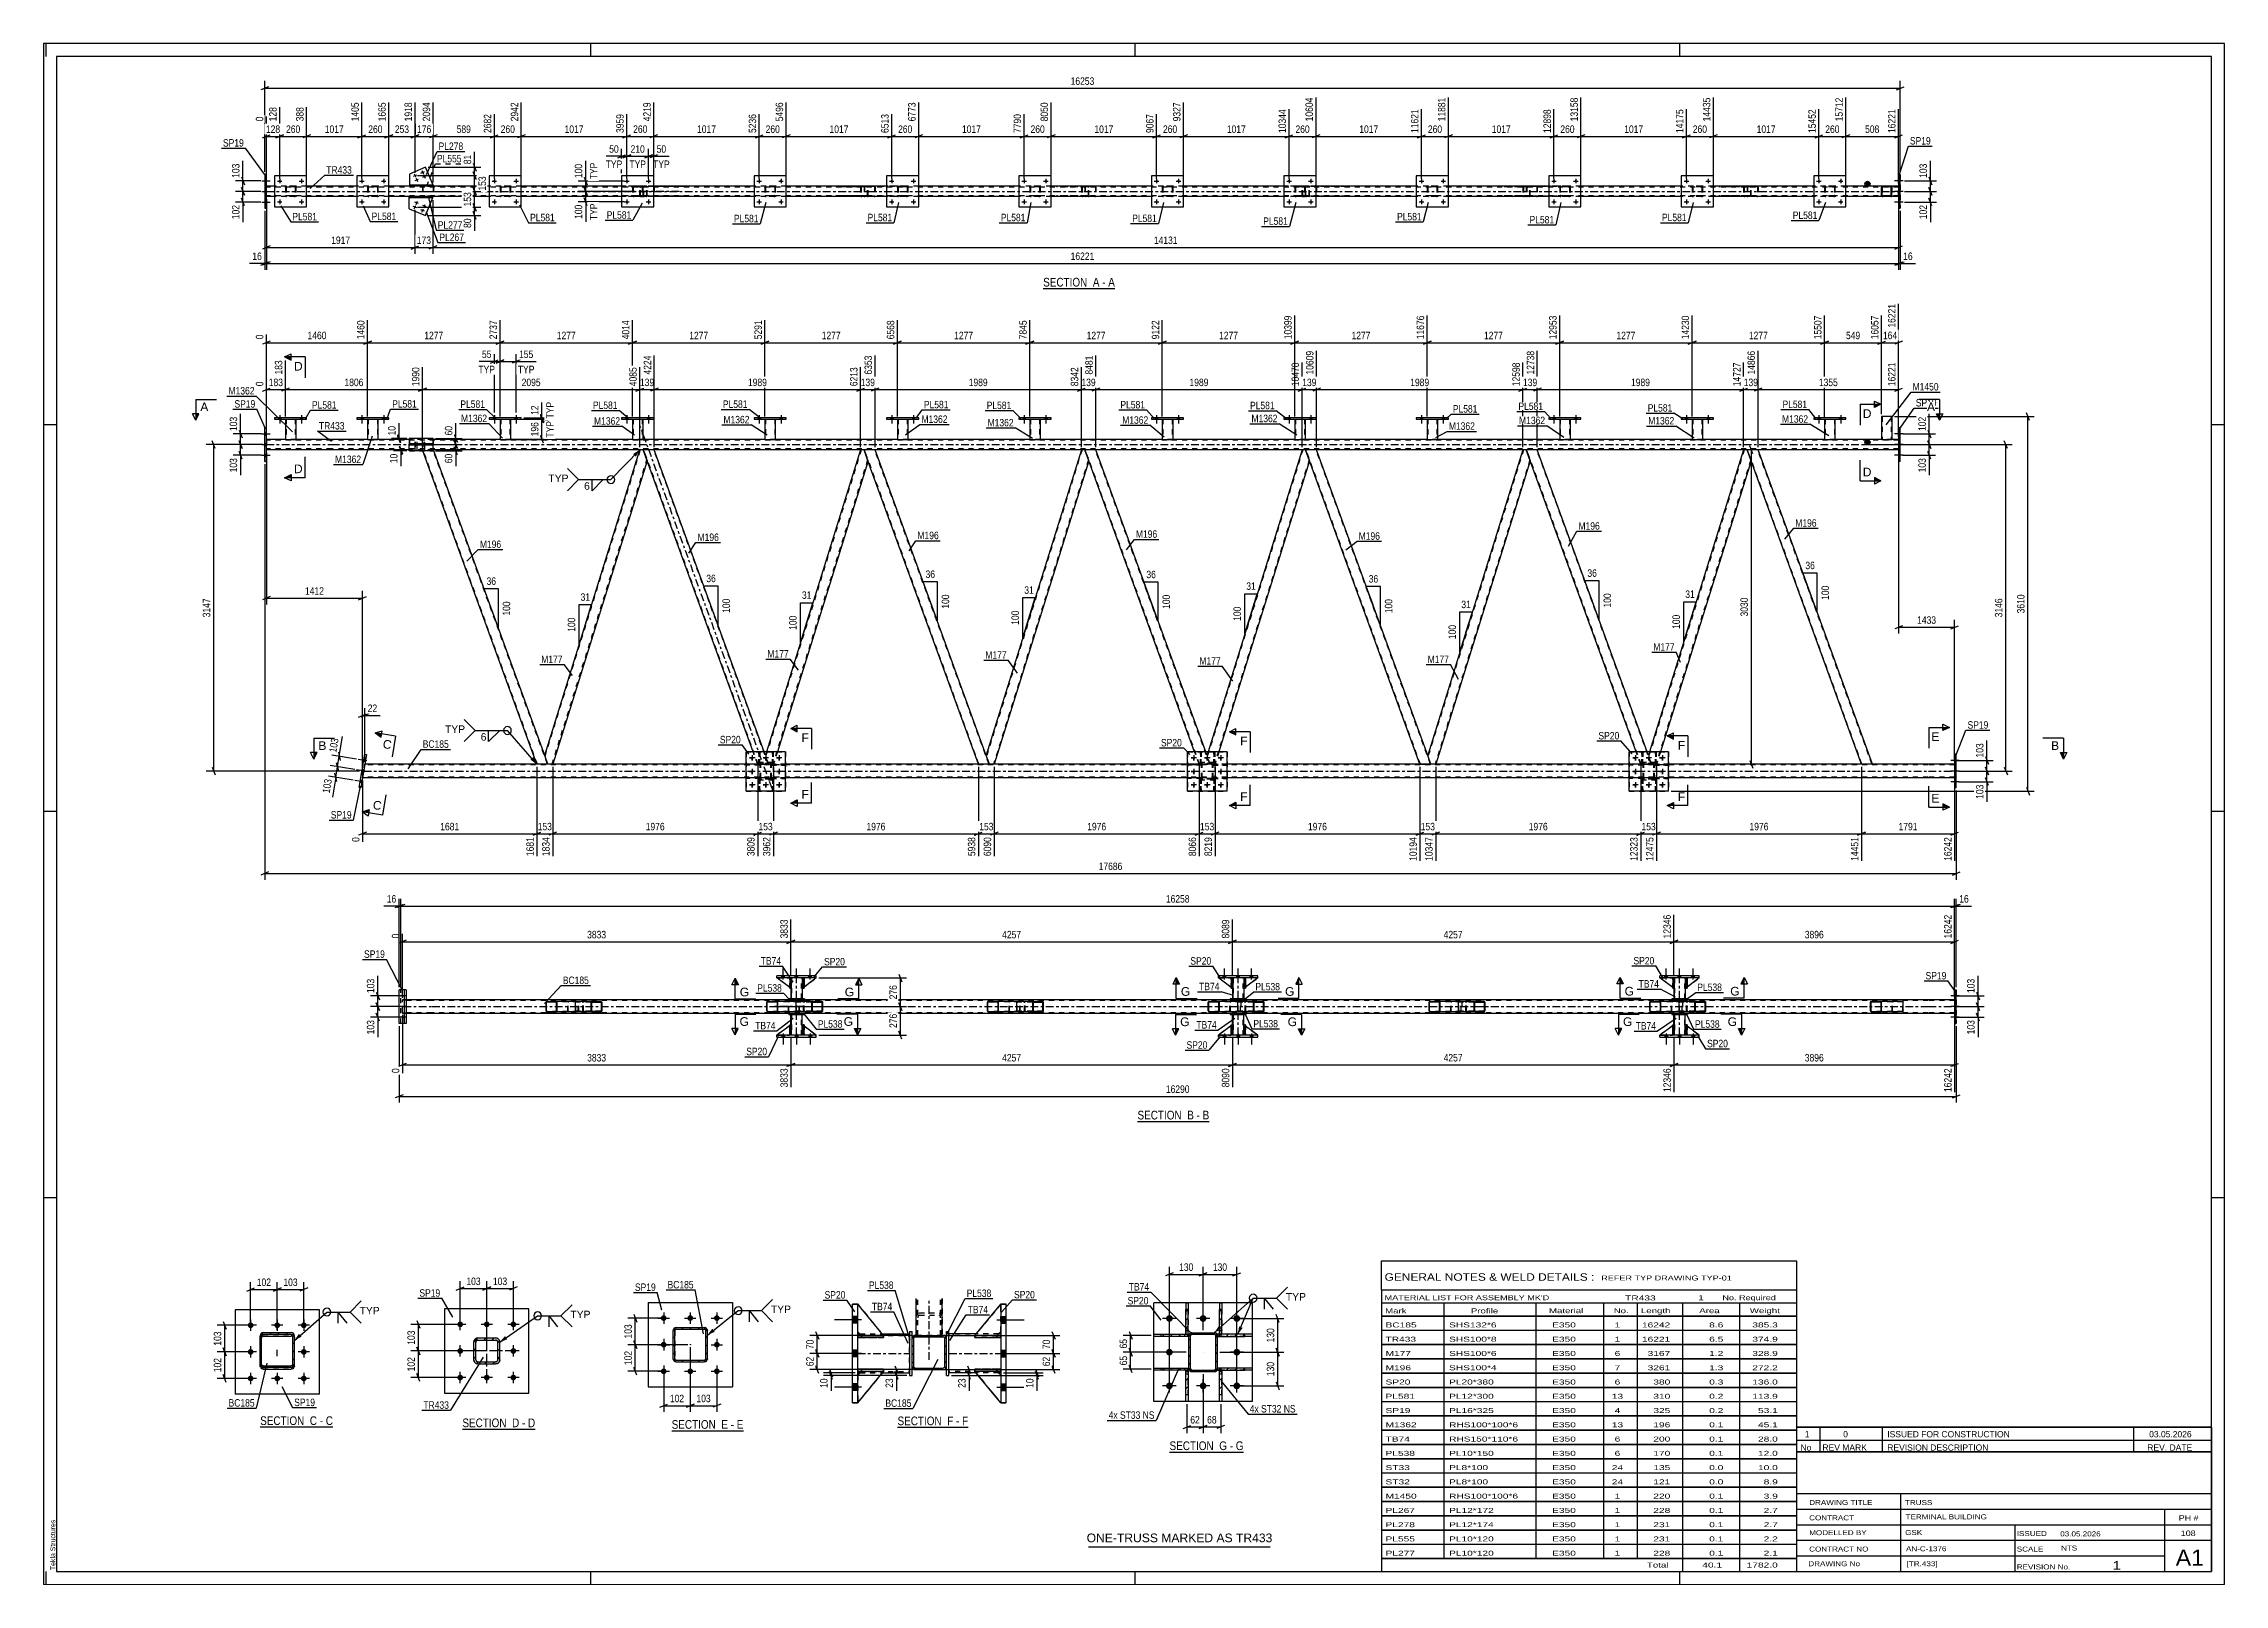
# Paper-space layout 'Layout1' of a CAD drawing. Header units: millimetres. Extents: x 0 to 841, y 0 to 594.
# The model-space entities are those that its viewports show. They can reach past a viewport. Long polylines and large blocks are cut down to what shows.
import ezdxf

# ---------------------------------------------------------------- set-up
doc = ezdxf.new("R2010")
doc.units = ezdxf.units.MM
doc.linetypes.add('DXK_LINE_DOT2', pattern=[3.9198, 1.9599, -1.9599])
doc.linetypes.add('DXK_LINE_DOT3', pattern=[5.9187, 2.979, -0.9799, 0.9799, -0.9799])
doc.layers.add('Viewport layer', color=7, linetype='Continuous', plot=False)
doc.styles.add('Arial', font='ARIAL.TTF', dxfattribs={"height": 0.2})
doc.styles.add('Arial Narrow', font='ARIALN.TTF', dxfattribs={"height": 0.2})

# ---------------------------------------------------------------- blocks, each defined once
blk = doc.blocks.new('Unknown-814185138-18 - 1252')
at = {"color": 6, "linetype": 'Continuous'}
blk.add_line((243.4, -378.81), (270.61, -378.81), dxfattribs=at)
at = {"color": 0, "linetype": 'Continuous'}
blk.add_wipeout([(261.5, -378.06), (261.5, -374.56), (243.4, -374.56), (243.4, -378.06)], dxfattribs=at)
blk.add_wipeout([(264.9, -378.06), (264.9, -374.56), (262.55, -374.56), (262.55, -378.06)], dxfattribs=at)
at = {"color": 7, "linetype": 'Continuous', "style": 'Arial Narrow'}
blk.add_text('SECTION ', height=3.34, dxfattribs=at).set_placement((243.4, -378.06))
at = {"color": 0, "linetype": 'Continuous'}
blk.add_wipeout([(267.22, -378.06), (267.22, -374.56), (265.95, -374.56), (265.95, -378.06)], dxfattribs=at)
blk.add_wipeout([(270.61, -378.06), (270.61, -374.56), (268.27, -374.56), (268.27, -378.06)], dxfattribs=at)
at = {"color": 7, "linetype": 'Continuous', "style": 'Arial Narrow'}
for s, p in [('F', (262.55, -378.06)), ('-', (265.95, -378.06)), ('F', (268.27, -378.06))]:
    blk.add_text(s, height=3.34, dxfattribs=at).set_placement(p)
blk = doc.blocks.new('Unknown-814185138-1135')
at = {"color": 5, "linetype": 'Continuous'}
for p, q in [((755.09, 154.59), (-85.91, 154.59)), ((-85.91, 154.59), (-85.91, -439.41)), ((-84.91, 149.59), (-84.91, 154.59)), ((125.09, 149.59), (125.09, 154.59)), ((335.09, 149.59), (335.09, 154.59)), ((545.09, 149.59), (545.09, 154.59)), ((755.09, -439.41), (755.09, 154.59)), ((750.09, 149.59), (-80.91, 149.59)), ((-80.91, 149.59), (-80.91, -434.41)), ((750.09, -434.41), (750.09, 149.59)), ((-80.91, 7.59), (-85.91, 7.59)), ((755.09, 7.59), (750.09, 7.59)), ((-80.91, -141.41), (-85.91, -141.41)), ((755.09, -141.41), (750.09, -141.41)), ((-80.91, -290.41), (-85.91, -290.41)), ((755.09, -290.41), (750.09, -290.41)), ((-84.91, -439.41), (-84.91, -434.41)), ((-80.91, -434.41), (750.09, -434.41)), ((125.09, -439.41), (125.09, -434.41)), ((335.09, -439.41), (335.09, -434.41)), ((545.09, -439.41), (545.09, -434.41)), ((-85.91, -439.41), (755.09, -439.41))]:
    blk.add_line(p, q, dxfattribs=at)
at = {"color": 174, "linetype": 'Continuous', "style": 'Arial'}
blk.add_text('Tekla Structures', height=1.9102, rotation=90, dxfattribs=at).set_placement((-81.41, -433.91))
blk = doc.blocks.new('Unknown-814185138-13368')
at = {"color": 7, "linetype": 'Continuous'}
for p, q in [((590.09, -388.36), (590.09, -434.41)), ((590.09, -388.36), (750.09, -388.36)), ((750.09, -388.41), (750.09, -434.41)), ((590.09, -404.41), (750.09, -404.41)), ((590.09, -410.41), (750.09, -410.41)), ((630.23, -404.41), (630.23, -434.41)), ((732.09, -434.36), (732.09, -410.36)), ((590.09, -416.41), (750.09, -416.41)), ((674.23, -416.41), (674.23, -434.41)), ((590.09, -422.41), (750.09, -422.41)), ((590.09, -428.41), (732.09, -428.41)), ((590.09, -434.41), (750.09, -434.41))]:
    blk.add_line(p, q, dxfattribs=at)
at = {"color": 7, "style": 'Arial Narrow'}
for s, height, width, p in [('DRAWING TITLE', 1.9089, 1.425378, (594.97, -408.8)), ('TRUSS', 1.909, 1.425378, (631.89, -408.82)), ('CONTRACT', 1.909, 1.425378, (594.97, -414.7)), ('MODELLED BY', 1.9089, 1.425378, (594.97, -420.43)), ('GSK', 1.909, 1.425378, (631.97, -420.37)), ('TERMINAL BUILDING', 1.9089, 1.425378, (632.15, -414.34)), ('ISSUED', 1.909, 1.425378, (675.03, -420.77)), ('03.05.2026', 1.909, 1.425378, (691.78, -420.89)), ('CONTRACT NO', 1.9089, 1.425378, (594.97, -426.75)), ('AN-C-1376', 1.909, 1.425378, (632.31, -426.63)), ('SCALE', 1.909, 1.425378, (675.03, -426.76)), ('A1', 6.204, 1.25, (736.33, -432.21)), ('DRAWING No', 1.909, 1.425378, (594.65, -432.41)), ('[TR.433]', 1.909, 1.425378, (632.55, -432.42)), ('REVISION No.', 1.9089, 1.425378, (675.03, -433.64)), ('1', 3.34, 1.5, (712, -433.73))]:
    blk.add_text(s, height=height, dxfattribs=dict(at, width=width)).set_placement(p)
at = {"color": 7, "linetype": 'Continuous', "style": 'Arial Narrow'}
for s, height, width, p in [('PH #', 2.1, 1.42538, (737.49, -414.86)), ('108', 2.1, 1.42538, (738.28, -420.76)), ('NTS', 1.909, 1.425378, (692.09, -426.36))]:
    blk.add_text(s, height=height, dxfattribs=dict(at, width=width)).set_placement(p)
blk = doc.blocks.new('Unknown-814185138-13369')
at = {"color": 7, "linetype": 'Continuous'}
for p, q in [((430.09, -314.66), (590.09, -314.66)), ((430.09, -325.91), (430.09, -314.66)), ((590.09, -314.66), (590.09, -325.91)), ((430.09, -325.91), (590.09, -325.91)), ((430.09, -325.91), (430.09, -330.91)), ((590.09, -325.91), (590.09, -330.91)), ((430.09, -330.91), (590.09, -330.91)), ((430.09, -330.91), (430.09, -335.91)), ((430.09, -335.91), (590.09, -335.91)), ((430.09, -335.96), (430.09, -341.36)), ((430.09, -335.96), (590.09, -335.96)), ((454.09, -330.91), (454.09, -335.91)), ((454.09, -335.91), (454.09, -341.41)), ((489.59, -330.91), (489.59, -335.91)), ((489.59, -335.91), (489.59, -341.41)), ((515.59, -330.91), (515.59, -335.91)), ((515.59, -335.91), (515.59, -341.41)), ((528.59, -330.91), (528.59, -335.91)), ((528.59, -335.91), (528.59, -341.41)), ((546.09, -330.91), (546.09, -335.91)), ((546.09, -335.91), (546.09, -341.41)), ((568.09, -330.91), (568.09, -335.91)), ((568.09, -335.91), (568.09, -341.41)), ((590.09, -330.91), (590.09, -335.91)), ((590.09, -335.96), (590.09, -341.36)), ((430.09, -341.36), (590.09, -341.36)), ((430.09, -341.46), (430.09, -346.86)), ((430.09, -341.46), (590.09, -341.46)), ((454.09, -341.41), (454.09, -346.91)), ((489.59, -341.41), (489.59, -346.91)), ((515.59, -341.41), (515.59, -346.91)), ((528.59, -341.41), (528.59, -346.91)), ((546.09, -341.41), (546.09, -346.91)), ((568.09, -341.41), (568.09, -346.91)), ((590.09, -341.46), (590.09, -346.86)), ((430.09, -346.86), (590.09, -346.86)), ((430.09, -346.96), (430.09, -352.36)), ((430.09, -346.96), (590.09, -346.96)), ((430.09, -352.36), (590.09, -352.36)), ((430.09, -352.46), (430.09, -357.86)), ((430.09, -352.46), (590.09, -352.46)), ((454.09, -346.91), (454.09, -352.41)), ((454.09, -352.41), (454.09, -357.91)), ((489.59, -346.91), (489.59, -352.41)), ((489.59, -352.41), (489.59, -357.91)), ((515.59, -346.91), (515.59, -352.41)), ((515.59, -352.41), (515.59, -357.91)), ((528.59, -346.91), (528.59, -352.41)), ((528.59, -352.41), (528.59, -357.91)), ((546.09, -346.91), (546.09, -352.41)), ((546.09, -352.41), (546.09, -357.91)), ((568.09, -346.91), (568.09, -352.41)), ((568.09, -352.41), (568.09, -357.91)), ((590.09, -346.96), (590.09, -352.36)), ((590.09, -352.46), (590.09, -357.86)), ((430.09, -357.86), (590.09, -357.86)), ((430.09, -357.96), (430.09, -363.36)), ((430.09, -357.96), (590.09, -357.96)), ((454.09, -357.91), (454.09, -363.41)), ((489.59, -357.91), (489.59, -363.41)), ((515.59, -357.91), (515.59, -363.41)), ((528.59, -357.91), (528.59, -363.41)), ((546.09, -357.91), (546.09, -363.41)), ((568.09, -357.91), (568.09, -363.41)), ((590.09, -357.96), (590.09, -363.36)), ((430.09, -363.36), (590.09, -363.36)), ((430.09, -363.46), (430.09, -368.86)), ((430.09, -363.46), (590.09, -363.46)), ((430.09, -368.86), (590.09, -368.86)), ((430.09, -368.96), (430.09, -374.36)), ((430.09, -368.96), (590.09, -368.96)), ((454.09, -363.41), (454.09, -368.91)), ((454.09, -368.91), (454.09, -374.41)), ((489.59, -363.41), (489.59, -368.91)), ((489.59, -368.91), (489.59, -374.41)), ((515.59, -363.41), (515.59, -368.91)), ((515.59, -368.91), (515.59, -374.41)), ((528.59, -363.41), (528.59, -368.91)), ((528.59, -368.91), (528.59, -374.41)), ((546.09, -363.41), (546.09, -368.91)), ((546.09, -368.91), (546.09, -374.41)), ((568.09, -363.41), (568.09, -368.91)), ((568.09, -368.91), (568.09, -374.41)), ((590.09, -363.46), (590.09, -368.86)), ((590.09, -368.96), (590.09, -374.36)), ((430.09, -374.36), (590.09, -374.36)), ((430.09, -374.46), (430.09, -379.86)), ((430.09, -374.46), (590.09, -374.46)), ((454.09, -374.41), (454.09, -379.91)), ((489.59, -374.41), (489.59, -379.91)), ((515.59, -374.41), (515.59, -379.91)), ((528.59, -374.41), (528.59, -379.91)), ((546.09, -374.41), (546.09, -379.91)), ((568.09, -374.41), (568.09, -379.91)), ((590.09, -374.46), (590.09, -379.86)), ((430.09, -379.86), (590.09, -379.86)), ((430.09, -379.96), (430.09, -385.36)), ((430.09, -379.96), (590.09, -379.96)), ((430.09, -385.36), (590.09, -385.36)), ((430.09, -385.46), (430.09, -390.86)), ((430.09, -385.46), (590.09, -385.46)), ((454.09, -379.91), (454.09, -385.41)), ((454.09, -385.41), (454.09, -390.91)), ((489.59, -379.91), (489.59, -385.41)), ((489.59, -385.41), (489.59, -390.91)), ((515.59, -379.91), (515.59, -385.41)), ((515.59, -385.41), (515.59, -390.91)), ((528.59, -379.91), (528.59, -385.41)), ((528.59, -385.41), (528.59, -390.91)), ((546.09, -379.91), (546.09, -385.41)), ((546.09, -385.41), (546.09, -390.91)), ((568.09, -379.91), (568.09, -385.41)), ((568.09, -385.41), (568.09, -390.91)), ((590.09, -379.96), (590.09, -385.36)), ((590.09, -385.46), (590.09, -390.86)), ((430.09, -390.86), (590.09, -390.86)), ((430.09, -390.96), (430.09, -396.36)), ((430.09, -390.96), (590.09, -390.96)), ((454.09, -390.91), (454.09, -396.41)), ((489.59, -390.91), (489.59, -396.41)), ((515.59, -390.91), (515.59, -396.41)), ((528.59, -390.91), (528.59, -396.41)), ((546.09, -390.91), (546.09, -396.41)), ((568.09, -390.91), (568.09, -396.41)), ((590.09, -390.96), (590.09, -396.36)), ((430.09, -396.36), (590.09, -396.36)), ((430.09, -396.46), (430.09, -401.86)), ((430.09, -396.46), (590.09, -396.46)), ((430.09, -401.86), (590.09, -401.86)), ((430.09, -401.96), (430.09, -407.36)), ((430.09, -401.96), (590.09, -401.96)), ((454.09, -396.41), (454.09, -401.91)), ((454.09, -401.91), (454.09, -407.41)), ((489.59, -396.41), (489.59, -401.91)), ((489.59, -401.91), (489.59, -407.41)), ((515.59, -396.41), (515.59, -401.91)), ((515.59, -401.91), (515.59, -407.41)), ((528.59, -396.41), (528.59, -401.91)), ((528.59, -401.91), (528.59, -407.41)), ((546.09, -396.41), (546.09, -401.91)), ((546.09, -401.91), (546.09, -407.41)), ((568.09, -396.41), (568.09, -401.91)), ((568.09, -401.91), (568.09, -407.41)), ((590.09, -396.46), (590.09, -401.86)), ((590.09, -401.96), (590.09, -407.36)), ((430.09, -407.36), (590.09, -407.36)), ((430.09, -407.46), (430.09, -412.86)), ((430.09, -407.46), (590.09, -407.46)), ((454.09, -407.41), (454.09, -412.91)), ((489.59, -407.41), (489.59, -412.91)), ((515.59, -407.41), (515.59, -412.91)), ((528.59, -407.41), (528.59, -412.91)), ((546.09, -407.41), (546.09, -412.91)), ((568.09, -407.41), (568.09, -412.91)), ((590.09, -407.46), (590.09, -412.86)), ((430.09, -412.86), (590.09, -412.86)), ((430.09, -412.96), (430.09, -418.36)), ((430.09, -412.96), (590.09, -412.96)), ((430.09, -418.36), (590.09, -418.36)), ((430.09, -418.46), (430.09, -423.86)), ((430.09, -418.46), (590.09, -418.46)), ((454.09, -412.91), (454.09, -418.41)), ((454.09, -418.41), (454.09, -423.91)), ((489.59, -412.91), (489.59, -418.41)), ((489.59, -418.41), (489.59, -423.91)), ((515.59, -412.91), (515.59, -418.41)), ((515.59, -418.41), (515.59, -423.91)), ((528.59, -412.91), (528.59, -418.41)), ((528.59, -418.41), (528.59, -423.91)), ((546.09, -412.91), (546.09, -418.41)), ((546.09, -418.41), (546.09, -423.91)), ((568.09, -412.91), (568.09, -418.41)), ((568.09, -418.41), (568.09, -423.91)), ((590.09, -412.96), (590.09, -418.36)), ((590.09, -418.46), (590.09, -423.86)), ((430.09, -423.86), (590.09, -423.86)), ((430.09, -423.96), (430.09, -429.36)), ((430.09, -423.96), (590.09, -423.96)), ((454.09, -423.91), (454.09, -429.41)), ((489.59, -423.91), (489.59, -429.41)), ((515.59, -423.91), (515.59, -429.41)), ((528.59, -423.91), (528.59, -429.41)), ((546.09, -423.91), (546.09, -429.41)), ((568.09, -423.91), (568.09, -429.41)), ((590.09, -423.96), (590.09, -429.36)), ((430.09, -429.36), (590.09, -429.36)), ((430.09, -429.41), (590.09, -429.41)), ((430.09, -429.41), (430.09, -434.41)), ((430.09, -434.41), (590.09, -434.41)), ((546.09, -429.41), (546.09, -434.41)), ((568.09, -429.41), (568.09, -434.41)), ((590.09, -429.41), (590.09, -434.41))]:
    blk.add_line(p, q, dxfattribs=at)
at = {"color": 7, "style": 'Arial Narrow'}
for s, height, width, p in [('GENERAL NOTES & WELD DETAILS :', 2.8633, 1.4, (431.24, -322.35)), ("MATERIAL LIST FOR ASSEMBLY MK'D", 1.9089, 1.6, (431.24, -329.85)), ('REFER TYP DRAWING TYP-01', 1.9089, 1.6, (514.79, -322.25)), ('1', 1.91, 1.794707, (552.17, -329.85)), ('No. Required', 1.9089, 1.6, (561.5, -329.85)), ('Mark', 1.909, 1.7, (431.42, -334.91)), ('Profile', 1.909, 1.7, (464.5, -334.91)), ('Material', 1.909, 1.7, (494.63, -334.85)), ('No.', 1.909, 1.7, (519.59, -334.85)), ('TR433', 1.909, 1.794707, (523.99, -329.94)), ('Length', 1.909, 1.7, (530.09, -334.85)), ('Area', 1.909, 1.7, (552.59, -334.85)), ('Weight', 1.909, 1.7, (572.09, -334.85))]:
    blk.add_text(s, height=height, dxfattribs=dict(at, width=width)).set_placement(p)
at = {"color": 7, "linetype": 'Continuous', "style": 'Arial Narrow'}
for s, height, width, p in [('TR433', 1.909, 1.794707, (431.59, -345.85)), ('BC185', 1.909, 1.794707, (431.59, -340.35)), ('SHS132*6', 1.909, 1.794707, (456.09, -340.35)), ('SHS100*8', 1.909, 1.794707, (456.09, -345.85)), ('E350', 1.909, 1.794707, (495.83, -340.35)), ('E350', 1.909, 1.794707, (495.83, -345.85)), ('1', 1.91, 1.794707, (519.94, -340.35)), ('1', 1.91, 1.794707, (519.94, -345.85)), ('16242', 1.909, 1.794707, (530.48, -340.35)), ('16221', 1.909, 1.794707, (530.48, -345.85)), ('8.6', 1.909, 1.794707, (556.41, -340.35)), ('6.5', 1.909, 1.794707, (556.41, -345.85)), ('385.3', 1.909, 1.794707, (573.04, -340.35)), ('374.9', 1.909, 1.794707, (573.04, -345.85)), ('M177', 1.909, 1.794707, (431.59, -351.35)), ('SHS100*6', 1.909, 1.794707, (456.09, -351.35)), ('E350', 1.909, 1.794707, (495.83, -351.35)), ('6', 1.91, 1.794707, (519.94, -351.35)), ('3167', 1.909, 1.794707, (532.67, -351.35)), ('1.2', 1.909, 1.794707, (556.41, -351.35)), ('328.9', 1.909, 1.794707, (573.04, -351.35)), ('SP20', 1.909, 1.794707, (431.59, -362.35)), ('M196', 1.909, 1.794707, (431.59, -356.85)), ('SHS100*4', 1.909, 1.794707, (456.09, -356.85)), ('PL20*380', 1.909, 1.794707, (456.09, -362.35)), ('E350', 1.909, 1.794707, (495.83, -356.85)), ('E350', 1.909, 1.794707, (495.83, -362.35)), ('6', 1.91, 1.794707, (519.94, -362.35)), ('7', 1.91, 1.794707, (519.94, -356.85)), ('3261', 1.909, 1.794707, (532.67, -356.85)), ('380', 1.909, 1.794707, (534.86, -362.35)), ('0.3', 1.909, 1.794707, (556.41, -362.35)), ('1.3', 1.909, 1.794707, (556.41, -356.85)), ('272.2', 1.909, 1.794707, (573.04, -356.85)), ('136.0', 1.909, 1.794707, (573.04, -362.35)), ('PL581', 1.909, 1.794707, (431.59, -367.85)), ('PL12*300', 1.909, 1.794707, (456.09, -367.85)), ('E350', 1.909, 1.794707, (495.83, -367.85)), ('13', 1.909, 1.794707, (518.85, -367.85)), ('310', 1.909, 1.794707, (534.86, -367.85)), ('0.2', 1.909, 1.794707, (556.41, -367.85)), ('113.9', 1.909, 1.794707, (573.04, -367.85)), ('SP19', 1.909, 1.794707, (431.59, -373.35)), ('M1362', 1.909, 1.794707, (431.59, -378.85)), ('PL16*325', 1.909, 1.794707, (456.09, -373.35)), ('RHS100*100*6', 1.9089, 1.794707, (456.09, -378.85)), ('E350', 1.909, 1.794707, (495.83, -373.35)), ('E350', 1.909, 1.794707, (495.83, -378.85)), ('13', 1.909, 1.794707, (518.85, -378.85)), ('4', 1.91, 1.794707, (519.94, -373.35)), ('325', 1.909, 1.794707, (534.86, -373.35)), ('196', 1.909, 1.794707, (534.86, -378.85)), ('0.2', 1.909, 1.794707, (556.41, -373.35)), ('0.1', 1.909, 1.794707, (556.41, -378.85)), ('45.1', 1.909, 1.794707, (575.23, -378.85)), ('53.1', 1.909, 1.794707, (575.23, -373.35)), ('TB74', 1.909, 1.794707, (431.59, -384.35)), ('RHS150*110*6', 1.9089, 1.794707, (456.09, -384.35)), ('E350', 1.909, 1.794707, (495.83, -384.35)), ('6', 1.91, 1.794707, (519.94, -384.35)), ('200', 1.909, 1.794707, (534.86, -384.35)), ('0.1', 1.909, 1.794707, (556.41, -384.35)), ('28.0', 1.909, 1.794707, (575.23, -384.35)), ('ST33', 1.909, 1.794707, (431.59, -395.35)), ('PL538', 1.909, 1.794707, (431.59, -389.85)), ('PL10*150', 1.909, 1.794707, (456.09, -389.85)), ('PL8*100', 1.909, 1.794707, (456.09, -395.35)), ('E350', 1.909, 1.794707, (495.83, -389.85)), ('E350', 1.909, 1.794707, (495.83, -395.35)), ('24', 1.909, 1.794707, (518.85, -395.35)), ('6', 1.91, 1.794707, (519.94, -389.85)), ('170', 1.909, 1.794707, (534.86, -389.85)), ('135', 1.909, 1.794707, (534.86, -395.35)), ('0.1', 1.909, 1.794707, (556.41, -389.85)), ('0.0', 1.909, 1.794707, (556.41, -395.35)), ('12.0', 1.909, 1.794707, (575.23, -389.85)), ('10.0', 1.909, 1.794707, (575.23, -395.35)), ('ST32', 1.909, 1.794707, (431.59, -400.85)), ('PL8*100', 1.909, 1.794707, (456.09, -400.85)), ('E350', 1.909, 1.794707, (495.83, -400.85)), ('24', 1.909, 1.794707, (518.85, -400.85)), ('121', 1.909, 1.794707, (534.86, -400.85)), ('0.0', 1.909, 1.794707, (556.41, -400.85)), ('8.9', 1.909, 1.794707, (577.42, -400.85)), ('M1450', 1.909, 1.794707, (431.59, -406.35)), ('PL267', 1.909, 1.794707, (431.59, -411.85)), ('RHS100*100*6', 1.9089, 1.794707, (456.09, -406.35)), ('PL12*172', 1.909, 1.794707, (456.09, -411.85)), ('E350', 1.909, 1.794707, (495.83, -406.35)), ('E350', 1.909, 1.794707, (495.83, -411.85)), ('1', 1.91, 1.794707, (519.94, -406.35)), ('1', 1.91, 1.794707, (519.94, -411.85)), ('220', 1.909, 1.794707, (534.86, -406.35)), ('228', 1.909, 1.794707, (534.86, -411.85)), ('0.1', 1.909, 1.794707, (556.41, -406.35)), ('0.1', 1.909, 1.794707, (556.41, -411.85)), ('3.9', 1.909, 1.794707, (577.42, -406.35)), ('2.7', 1.909, 1.794707, (577.42, -411.85)), ('PL278', 1.909, 1.794707, (431.59, -417.35)), ('PL12*174', 1.909, 1.794707, (456.09, -417.35)), ('E350', 1.909, 1.794707, (495.83, -417.35)), ('1', 1.91, 1.794707, (519.94, -417.35)), ('231', 1.909, 1.794707, (534.86, -417.35)), ('0.1', 1.909, 1.794707, (556.41, -417.35)), ('2.7', 1.909, 1.794707, (577.42, -417.35)), ('PL555', 1.909, 1.794707, (431.59, -422.85)), ('PL277', 1.909, 1.794707, (431.59, -428.35)), ('PL10*120', 1.909, 1.794707, (456.09, -422.85)), ('PL10*120', 1.909, 1.794707, (456.09, -428.35)), ('E350', 1.909, 1.794707, (495.83, -422.85)), ('E350', 1.909, 1.794707, (495.83, -428.35)), ('1', 1.91, 1.794707, (519.94, -422.85)), ('1', 1.91, 1.794707, (519.94, -428.35)), ('231', 1.909, 1.794707, (534.86, -422.85)), ('228', 1.909, 1.794707, (534.86, -428.35)), ('0.1', 1.909, 1.794707, (556.41, -422.85)), ('0.1', 1.909, 1.794707, (556.41, -428.35)), ('2.2', 1.909, 1.794707, (577.42, -422.85)), ('2.1', 1.909, 1.794707, (577.42, -428.35)), ('Total', 1.909, 1.7, (532.42, -432.91)), ('40.1', 1.909, 1.794707, (553.73, -432.91)), ('1782.0', 1.909, 1.794707, (570.86, -432.91))]:
    blk.add_text(s, height=height, dxfattribs=dict(at, width=width)).set_placement(p)
blk = doc.blocks.new('Unknown-814185138-13370')
at = {"color": 7, "linetype": 'Continuous'}
blk.add_line((317.09, -424.91), (387.09, -424.91), dxfattribs=at)
at = {"color": 7, "style": 'Arial'}
blk.add_text('ONE-TRUSS MARKED AS TR433', height=3.3428, dxfattribs=at).set_placement((316.33, -423.16))
blk = doc.blocks.new('Unknown-814185138-13371')
at = {"color": 7, "linetype": 'Continuous'}
for p, q in [((590.09, -378.86), (750.09, -378.86)), ((750.09, -378.86), (590.09, -378.86)), ((590.09, -378.86), (590.09, -383.86)), ((590.09, -383.86), (750.09, -383.86)), ((590.09, -383.86), (590.09, -388.36)), ((590.09, -383.86), (750.09, -383.86)), ((599.09, -378.86), (599.09, -383.86)), ((599.09, -383.86), (599.09, -388.36)), ((623.09, -378.86), (623.09, -383.86)), ((623.09, -383.86), (623.09, -388.36)), ((720.09, -378.86), (720.09, -383.86)), ((720.09, -383.86), (720.09, -388.36)), ((750.09, -378.86), (750.09, -383.86)), ((750.09, -383.86), (750.09, -388.36)), ((750.09, -388.36), (590.09, -388.36))]:
    blk.add_line(p, q, dxfattribs=at)
at = {"color": 7, "linetype": 'Continuous', "style": 'Arial Narrow'}
for s, height, width, p in [('No', 2.386, 1.2, (591.63, -387.86)), ('1', 2.39, 1.196471, (593.25, -382.71)), ('REV MARK', 2.386, 1.2, (600.09, -387.86)), ('0', 2.39, 1.196471, (608.09, -382.71)), ('REVISION DESCRIPTION', 2.3861, 1.2, (625.09, -387.86)), ('ISSUED FOR CONSTRUCTION', 2.3861, 1.196471, (625.09, -382.71)), ('REV. DATE', 2.386, 1.2, (725.37, -387.86)), ('03.05.2026', 2.386, 1.196471, (726.09, -382.71))]:
    blk.add_text(s, height=height, dxfattribs=dict(at, width=width)).set_placement(p)
blk = doc.blocks.new('Unknown-814185138-11 - 2456')
at = {"color": 6, "linetype": 'Continuous'}
blk.add_line((299.56, 60.19), (327.2, 60.19), dxfattribs=at)
at = {"color": 0, "linetype": 'Continuous'}
blk.add_wipeout([(317.67, 60.94), (317.67, 64.44), (299.56, 64.44), (299.56, 60.94)], dxfattribs=at)
blk.add_wipeout([(321.27, 60.94), (321.27, 64.44), (318.72, 64.44), (318.72, 60.94)], dxfattribs=at)
at = {"color": 7, "linetype": 'Continuous', "style": 'Arial Narrow'}
blk.add_text('SECTION ', height=3.34, dxfattribs=at).set_placement((299.56, 60.94))
at = {"color": 0, "linetype": 'Continuous'}
blk.add_wipeout([(323.6, 60.94), (323.6, 64.44), (322.32, 64.44), (322.32, 60.94)], dxfattribs=at)
blk.add_wipeout([(327.2, 60.94), (327.2, 64.44), (324.65, 64.44), (324.65, 60.94)], dxfattribs=at)
at = {"color": 7, "linetype": 'Continuous', "style": 'Arial Narrow'}
for s, p in [('A', (318.72, 60.94)), ('-', (322.32, 60.94)), ('A', (324.65, 60.94))]:
    blk.add_text(s, height=3.34, dxfattribs=at).set_placement(p)
blk = doc.blocks.new('Unknown-814185138-12 - 5260')
at = {"color": 6, "linetype": 'Continuous'}
blk.add_line((335.95, -260.91), (363.6, -260.91), dxfattribs=at)
at = {"color": 0, "linetype": 'Continuous'}
blk.add_wipeout([(354.06, -260.16), (354.06, -256.66), (335.95, -256.66), (335.95, -260.16)], dxfattribs=at)
blk.add_wipeout([(357.67, -260.16), (357.67, -256.66), (355.11, -256.66), (355.11, -260.16)], dxfattribs=at)
at = {"color": 7, "linetype": 'Continuous', "style": 'Arial Narrow'}
blk.add_text('SECTION ', height=3.34, dxfattribs=at).set_placement((335.95, -260.16))
at = {"color": 0, "linetype": 'Continuous'}
blk.add_wipeout([(359.99, -260.16), (359.99, -256.66), (358.72, -256.66), (358.72, -260.16)], dxfattribs=at)
blk.add_wipeout([(363.6, -260.16), (363.6, -256.66), (361.04, -256.66), (361.04, -260.16)], dxfattribs=at)
at = {"color": 7, "linetype": 'Continuous', "style": 'Arial Narrow'}
for s, p in [('B', (355.11, -260.16)), ('-', (358.72, -260.16)), ('B', (361.04, -260.16))]:
    blk.add_text(s, height=3.34, dxfattribs=at).set_placement(p)
blk = doc.blocks.new('Unknown-814185138-13 - 12337')
at = {"color": 6, "linetype": 'Continuous'}
blk.add_line((-2.39, -378.72), (25.68, -378.72), dxfattribs=at)
at = {"color": 0, "linetype": 'Continuous'}
blk.add_wipeout([(15.71, -377.97), (15.71, -374.47), (-2.39, -374.47), (-2.39, -377.97)], dxfattribs=at)
blk.add_wipeout([(19.53, -377.97), (19.53, -374.47), (16.76, -374.47), (16.76, -377.97)], dxfattribs=at)
at = {"color": 7, "linetype": 'Continuous', "style": 'Arial Narrow'}
blk.add_text('SECTION ', height=3.34, dxfattribs=at).set_placement((-2.39, -377.97))
at = {"color": 0, "linetype": 'Continuous'}
blk.add_wipeout([(21.86, -377.97), (21.86, -374.47), (20.58, -374.47), (20.58, -377.97)], dxfattribs=at)
blk.add_wipeout([(25.68, -377.97), (25.68, -374.47), (22.91, -374.47), (22.91, -377.97)], dxfattribs=at)
at = {"color": 7, "linetype": 'Continuous', "style": 'Arial Narrow'}
for s, p in [('C', (16.76, -377.97)), ('-', (20.58, -377.97)), ('C', (22.91, -377.97))]:
    blk.add_text(s, height=3.34, dxfattribs=at).set_placement(p)
blk = doc.blocks.new('Unknown-814185138-14 - 12741')
at = {"color": 6, "linetype": 'Continuous'}
blk.add_line((156.3, -380.17), (183.94, -380.17), dxfattribs=at)
at = {"color": 0, "linetype": 'Continuous'}
blk.add_wipeout([(174.4, -379.42), (174.4, -375.92), (156.3, -375.92), (156.3, -379.42)], dxfattribs=at)
blk.add_wipeout([(178.01, -379.42), (178.01, -375.92), (175.45, -375.92), (175.45, -379.42)], dxfattribs=at)
at = {"color": 7, "linetype": 'Continuous', "style": 'Arial Narrow'}
blk.add_text('SECTION ', height=3.34, dxfattribs=at).set_placement((156.3, -379.42))
at = {"color": 0, "linetype": 'Continuous'}
blk.add_wipeout([(180.34, -379.42), (180.34, -375.92), (179.06, -375.92), (179.06, -379.42)], dxfattribs=at)
blk.add_wipeout([(183.94, -379.42), (183.94, -375.92), (181.39, -375.92), (181.39, -379.42)], dxfattribs=at)
at = {"color": 7, "linetype": 'Continuous', "style": 'Arial Narrow'}
for s, p in [('E', (175.45, -379.42)), ('-', (179.06, -379.42)), ('E', (181.39, -379.42))]:
    blk.add_text(s, height=3.34, dxfattribs=at).set_placement(p)
blk = doc.blocks.new('Unknown-814185138-16 - 1615')
at = {"color": 6, "linetype": 'Continuous'}
blk.add_line((75.59, -379.56), (103.66, -379.56), dxfattribs=at)
at = {"color": 0, "linetype": 'Continuous'}
blk.add_wipeout([(93.7, -378.81), (93.7, -375.31), (75.59, -375.31), (75.59, -378.81)], dxfattribs=at)
blk.add_wipeout([(97.52, -378.81), (97.52, -375.31), (94.75, -375.31), (94.75, -378.81)], dxfattribs=at)
at = {"color": 7, "linetype": 'Continuous', "style": 'Arial Narrow'}
blk.add_text('SECTION ', height=3.34, dxfattribs=at).set_placement((75.59, -378.81))
at = {"color": 0, "linetype": 'Continuous'}
blk.add_wipeout([(99.84, -378.81), (99.84, -375.31), (98.57, -375.31), (98.57, -378.81)], dxfattribs=at)
blk.add_wipeout([(103.66, -378.81), (103.66, -375.31), (100.89, -375.31), (100.89, -378.81)], dxfattribs=at)
at = {"color": 7, "linetype": 'Continuous', "style": 'Arial Narrow'}
for s, p in [('D', (94.75, -378.81)), ('-', (98.57, -378.81)), ('D', (100.89, -378.81))]:
    blk.add_text(s, height=3.34, dxfattribs=at).set_placement(p)
blk = doc.blocks.new('Unknown-814185138-17 - 2091')
at = {"color": 6, "linetype": 'Continuous'}
blk.add_line((348.31, -388.38), (376.82, -388.38), dxfattribs=at)
at = {"color": 0, "linetype": 'Continuous'}
blk.add_wipeout([(366.42, -387.63), (366.42, -384.13), (348.31, -384.13), (348.31, -387.63)], dxfattribs=at)
blk.add_wipeout([(370.46, -387.63), (370.46, -384.13), (367.47, -384.13), (367.47, -387.63)], dxfattribs=at)
at = {"color": 7, "linetype": 'Continuous', "style": 'Arial Narrow'}
blk.add_text('SECTION ', height=3.34, dxfattribs=at).set_placement((348.31, -387.63))
at = {"color": 0, "linetype": 'Continuous'}
blk.add_wipeout([(372.78, -387.63), (372.78, -384.13), (371.51, -384.13), (371.51, -387.63)], dxfattribs=at)
blk.add_wipeout([(376.82, -387.63), (376.82, -384.13), (373.83, -384.13), (373.83, -387.63)], dxfattribs=at)
at = {"color": 7, "linetype": 'Continuous', "style": 'Arial Narrow'}
for s, p in [('G', (367.47, -387.63)), ('-', (371.51, -387.63)), ('G', (373.83, -387.63))]:
    blk.add_text(s, height=3.34, dxfattribs=at).set_placement(p)
blk = doc.blocks.new('Part-814185138-1333 - 1252')
at = {"color": 7, "linetype": 'DXK_LINE_DOT2'}
for p, q in [((283.23, -331.38), (273.23, -343.49)), ((273.23, -343.49), (283.23, -331.38)), ((283.23, -341.99), (283.23, -331.38)), ((273.23, -343.49), (281.73, -343.49)), ((273.23, -343.49), (273.23, -343.49)), ((281.73, -343.49), (273.23, -343.49)), ((281.73, -343.49), (283.23, -341.99)), ((281.73, -343.49), (283.23, -341.99)), ((281.73, -343.49), (281.73, -343.49))]:
    blk.add_line(p, q, dxfattribs=at)
blk = doc.blocks.new('Bolt-814185138-1442 - 1252')
at = {"linetype": 'Continuous'}
for points in [[(285.23, -338.68), (285.23, -336.08), (283.23, -336.08), (283.23, -338.68)], [(285.23, -338.68), (285.23, -336.08), (283.23, -336.08), (283.23, -338.68)], [(285.23, -338.68), (285.23, -336.08), (283.23, -336.08), (283.23, -338.68)], [(285.23, -351.68), (285.23, -349.08), (283.23, -349.08), (283.23, -351.68)], [(285.23, -351.68), (285.23, -349.08), (283.23, -349.08), (283.23, -351.68)], [(285.23, -364.68), (285.23, -362.08), (283.23, -362.08), (283.23, -364.68)], [(285.23, -364.68), (285.23, -362.08), (283.23, -362.08), (283.23, -364.68)], [(285.23, -364.68), (285.23, -362.08), (283.23, -362.08), (283.23, -364.68)]]:
    blk.add_hatch(color=1, dxfattribs=at).paths.add_polyline_path(points)
at = {"color": 1, "linetype": 'Continuous'}
for p, q in [((283.23, -336.08), (285.23, -336.08)), ((283.23, -336.08), (285.23, -336.08)), ((283.23, -336.08), (285.23, -336.08)), ((281.73, -337.38), (292.23, -337.38)), ((281.73, -337.38), (292.23, -337.38)), ((281.73, -337.38), (292.23, -337.38)), ((283.23, -338.68), (285.23, -338.68)), ((283.23, -338.68), (285.23, -338.68)), ((283.23, -338.68), (285.23, -338.68)), ((281.73, -350.38), (292.23, -350.38)), ((281.73, -350.38), (292.23, -350.38)), ((283.23, -349.08), (285.23, -349.08)), ((283.23, -349.08), (285.23, -349.08)), ((283.23, -351.68), (285.23, -351.68)), ((283.23, -351.68), (285.23, -351.68)), ((281.73, -363.38), (292.23, -363.38)), ((281.73, -363.38), (292.23, -363.38)), ((281.73, -363.38), (292.23, -363.38)), ((283.23, -362.08), (285.23, -362.08)), ((283.23, -362.08), (285.23, -362.08)), ((283.23, -362.08), (285.23, -362.08)), ((283.23, -364.68), (285.23, -364.68)), ((283.23, -364.68), (285.23, -364.68)), ((283.23, -364.68), (285.23, -364.68))]:
    blk.add_line(p, q, dxfattribs=at)
blk = doc.blocks.new('Part-814185138-1257 - 1252')
at = {"color": 7, "linetype": 'DXK_LINE_DOT2'}
for p, q in [((250.63, -343.42), (250.63, -329.17)), ((251.03, -343.42), (251.03, -329.17)), ((260.23, -343.42), (260.23, -329.17)), ((260.63, -329.17), (260.63, -343.42)), ((260.63, -343.42), (250.63, -343.42))]:
    blk.add_line(p, q, dxfattribs=at)
at = {"color": 7, "linetype": 'DXK_LINE_DOT3'}
blk.add_line((255.63, -352.81), (255.63, -329.17), dxfattribs=at)
blk = doc.blocks.new('Part-814185138-1329 - 1252')
at = {"color": 2, "linetype": 'Continuous'}
for p, q in [((228.03, -342.88), (228.92, -342.88)), ((237.53, -342.88), (248.03, -342.88)), ((228.03, -357.88), (228.94, -357.88)), ((237.54, -357.88), (248.03, -357.88))]:
    blk.add_line(p, q, dxfattribs=at)
at = {"color": 7, "linetype": 'DXK_LINE_DOT2'}
for p, q in [((228.03, -357.88), (228.03, -342.88)), ((228.03, -343.48), (248.03, -343.48)), ((228.92, -342.88), (237.53, -342.88)), ((248.03, -357.88), (248.03, -342.88)), ((228.03, -357.28), (248.03, -357.28)), ((228.94, -357.88), (237.54, -357.88))]:
    blk.add_line(p, q, dxfattribs=at)
at = {"color": 7, "linetype": 'DXK_LINE_DOT3'}
blk.add_line((228.03, -350.38), (248.03, -350.38), dxfattribs=at)
blk = doc.blocks.new('Part-814185138-1258 - 1252')
at = {"color": 2, "linetype": 'Continuous'}
for p, q in [((250.63, -343.42), (250.63, -329.17)), ((260.63, -343.42), (260.63, -329.17))]:
    blk.add_line(p, q, dxfattribs=at)
at = {"color": 7, "linetype": 'DXK_LINE_DOT2'}
for p, q in [((250.63, -336.6), (250.72, -335.89)), ((250.72, -335.89), (250.98, -335.29)), ((250.98, -335.29), (251.37, -334.88)), ((251.23, -343.42), (251.23, -329.17)), ((251.28, -336.24), (251.23, -336.6)), ((251.41, -335.94), (251.28, -336.24)), ((251.37, -334.88), (251.83, -334.74)), ((251.6, -335.74), (251.41, -335.94)), ((251.83, -335.67), (251.6, -335.74)), ((251.83, -334.74), (259.43, -334.74)), ((251.83, -335.67), (259.43, -335.67)), ((259.43, -334.74), (259.89, -334.88)), ((259.66, -335.74), (259.43, -335.67)), ((259.85, -335.94), (259.66, -335.74)), ((259.98, -336.24), (259.85, -335.94)), ((259.89, -334.88), (260.28, -335.29)), ((260.03, -336.6), (259.98, -336.24)), ((260.03, -343.42), (260.03, -329.17)), ((260.28, -335.29), (260.54, -335.89)), ((260.54, -335.89), (260.63, -336.6)), ((260.63, -343.42), (250.63, -343.42))]:
    blk.add_line(p, q, dxfattribs=at)
blk = doc.blocks.new('Bolt-814185138-1443 - 1252')
at = {"linetype": 'Continuous'}
for points in [[(228.03, -338.68), (228.03, -336.08), (226.03, -336.08), (226.03, -338.68)], [(228.03, -338.68), (228.03, -336.08), (226.03, -336.08), (226.03, -338.68)], [(228.03, -338.68), (228.03, -336.08), (226.03, -336.08), (226.03, -338.68)], [(228.03, -351.68), (228.03, -349.08), (226.03, -349.08), (226.03, -351.68)], [(228.03, -351.68), (228.03, -349.08), (226.03, -349.08), (226.03, -351.68)], [(228.03, -364.68), (228.03, -362.08), (226.03, -362.08), (226.03, -364.68)], [(228.03, -364.68), (228.03, -362.08), (226.03, -362.08), (226.03, -364.68)], [(228.03, -364.68), (228.03, -362.08), (226.03, -362.08), (226.03, -364.68)]]:
    blk.add_hatch(color=1, dxfattribs=at).paths.add_polyline_path(points)
at = {"color": 1, "linetype": 'Continuous'}
for p, q in [((228.03, -336.08), (226.03, -336.08)), ((228.03, -336.08), (226.03, -336.08)), ((228.03, -336.08), (226.03, -336.08)), ((229.53, -337.38), (219.03, -337.38)), ((229.53, -337.38), (219.03, -337.38)), ((229.53, -337.38), (219.03, -337.38)), ((228.03, -338.68), (226.03, -338.68)), ((228.03, -338.68), (226.03, -338.68)), ((228.03, -338.68), (226.03, -338.68)), ((229.53, -350.38), (219.03, -350.38)), ((229.53, -350.38), (219.03, -350.38)), ((228.03, -349.08), (226.03, -349.08)), ((228.03, -349.08), (226.03, -349.08)), ((228.03, -351.68), (226.03, -351.68)), ((228.03, -351.68), (226.03, -351.68)), ((229.53, -363.38), (219.03, -363.38)), ((229.53, -363.38), (219.03, -363.38)), ((229.53, -363.38), (219.03, -363.38)), ((228.03, -362.08), (226.03, -362.08)), ((228.03, -362.08), (226.03, -362.08)), ((228.03, -362.08), (226.03, -362.08)), ((228.03, -364.68), (226.03, -364.68)), ((228.03, -364.68), (226.03, -364.68)), ((228.03, -364.68), (226.03, -364.68))]:
    blk.add_line(p, q, dxfattribs=at)
blk = doc.blocks.new('Part-814185138-1283 - 1252')
at = {"linetype": 'Continuous'}
h = blk.add_hatch(dxfattribs=at)
h.set_pattern_fill('', scale=0.7, style=0, pattern_type=0)
h.set_pattern_definition([(45, (250.2302, -343.4165), (-1.57154, 1.57154), [])])
h.paths.add_polyline_path([(261.03, -343.42), (250.23, -343.42), (249.77, -343.51), (249.38, -343.77), (249.12, -344.16), (249.03, -344.62), (249.03, -355.42), (249.12, -355.88), (249.38, -356.27), (249.77, -356.53), (250.23, -356.62), (261.03, -356.62), (261.49, -356.53), (261.88, -356.27), (262.14, -355.88), (262.23, -355.42), (262.23, -344.62), (262.14, -344.16), (261.88, -343.77), (261.49, -343.51)])
h.paths.add_polyline_path([(261.58, -344.39), (261.63, -344.62), (261.63, -355.42), (261.58, -355.65), (261.45, -355.84), (261.26, -355.97), (261.03, -356.02), (250.23, -356.02), (250, -355.97), (249.81, -355.84), (249.68, -355.65), (249.63, -355.42), (249.63, -344.62), (249.68, -344.39), (249.81, -344.19), (250, -344.06), (250.23, -344.02), (261.03, -344.02), (261.26, -344.06), (261.45, -344.19)])
at = {"color": 2, "linetype": 'Continuous'}
for p, q in [((249.12, -344.16), (249.03, -344.62)), ((249.03, -344.62), (249.03, -344.62)), ((249.03, -355.42), (249.03, -344.62)), ((249.63, -344.62), (249.68, -344.39)), ((249.63, -344.62), (249.63, -344.62)), ((249.63, -355.42), (249.63, -344.62)), ((249.68, -344.39), (249.81, -344.19)), ((250.23, -343.42), (249.77, -343.51)), ((249.81, -344.19), (250, -344.06)), ((250, -344.06), (250.23, -344.02)), ((250.23, -343.42), (250.23, -343.42)), ((250.23, -343.42), (261.03, -343.42)), ((250.23, -344.02), (250.23, -344.02)), ((250.23, -344.02), (261.03, -344.02)), ((261.03, -343.42), (261.03, -343.42)), ((261.49, -343.51), (261.03, -343.42)), ((261.03, -344.02), (261.03, -344.02)), ((261.03, -344.02), (261.26, -344.06)), ((261.26, -344.06), (261.45, -344.19)), ((261.45, -344.19), (261.58, -344.39)), ((261.58, -344.39), (261.63, -344.62)), ((261.63, -344.62), (261.63, -344.62)), ((261.63, -355.42), (261.63, -344.62)), ((262.23, -344.62), (262.14, -344.16)), ((262.23, -344.62), (262.23, -344.62)), ((262.23, -355.42), (262.23, -344.62)), ((249.03, -355.42), (249.03, -355.42)), ((249.03, -355.42), (249.12, -355.88)), ((249.63, -355.42), (249.63, -355.42)), ((249.68, -355.65), (249.63, -355.42)), ((249.81, -355.84), (249.68, -355.65)), ((249.77, -356.53), (250.23, -356.62)), ((250, -355.97), (249.81, -355.84)), ((250.23, -356.02), (250, -355.97)), ((250.23, -356.02), (250.23, -356.02)), ((250.23, -356.02), (261.03, -356.02)), ((250.23, -356.62), (250.23, -356.62)), ((250.23, -356.62), (261.03, -356.62)), ((261.26, -355.97), (261.03, -356.02)), ((261.03, -356.02), (261.03, -356.02)), ((261.03, -356.62), (261.49, -356.53)), ((261.03, -356.62), (261.03, -356.62)), ((261.45, -355.84), (261.26, -355.97)), ((261.58, -355.65), (261.45, -355.84)), ((261.63, -355.42), (261.58, -355.65)), ((261.63, -355.42), (261.63, -355.42)), ((262.14, -355.88), (262.23, -355.42)), ((262.23, -355.42), (262.23, -355.42))]:
    blk.add_line(p, q, dxfattribs=at)
at = {"color": 7, "linetype": 'DXK_LINE_DOT3'}
blk.add_line((255.63, -350.02), (255.63, -350.02), dxfattribs=at)
at = {"color": 2, "linetype": 'Continuous'}
for centre, start, end in [((250.23, -344.62), 112.5, 157.5), ((261.03, -344.62), 22.5, 67.5), ((250.23, -355.42), 202.5, 247.5), ((261.03, -355.42), 292.5, 337.5)]:
    blk.add_arc(centre, 1.2, start, end, dxfattribs=at)
blk = doc.blocks.new('Part-814185138-1304 - 1252')
at = {"color": 2, "linetype": 'Continuous'}
for p, q in [((273.73, -342.88), (263.23, -342.88)), ((283.23, -342.88), (282.34, -342.88)), ((273.72, -357.88), (263.23, -357.88)), ((283.23, -357.88), (282.32, -357.88))]:
    blk.add_line(p, q, dxfattribs=at)
at = {"color": 7, "linetype": 'DXK_LINE_DOT2'}
for p, q in [((263.23, -357.88), (263.23, -342.88)), ((283.23, -343.48), (263.23, -343.48)), ((282.34, -342.88), (273.73, -342.88)), ((283.23, -342.88), (283.23, -357.88)), ((283.23, -357.28), (263.23, -357.28)), ((282.32, -357.88), (273.72, -357.88))]:
    blk.add_line(p, q, dxfattribs=at)
at = {"color": 7, "linetype": 'DXK_LINE_DOT3'}
blk.add_line((263.23, -350.38), (283.23, -350.38), dxfattribs=at)
blk = doc.blocks.new('Part-814185138-1319 - 1252')
at = {"color": 2, "linetype": 'Continuous'}
for p, q in [((262.23, -341.88), (263.23, -341.88)), ((262.23, -344.62), (262.23, -341.88)), ((263.23, -358.88), (263.23, -341.88)), ((262.23, -358.88), (262.23, -355.42)), ((262.23, -358.88), (263.23, -358.88))]:
    blk.add_line(p, q, dxfattribs=at)
at = {"color": 7, "linetype": 'DXK_LINE_DOT2'}
for p, q in [((262.23, -341.88), (263.23, -341.88)), ((262.23, -355.42), (262.23, -344.62)), ((262.23, -358.88), (263.23, -358.88))]:
    blk.add_line(p, q, dxfattribs=at)
blk = doc.blocks.new('Part-814185138-1324 - 1252')
at = {"color": 2, "linetype": 'Continuous'}
for p, q in [((248.03, -341.88), (249.03, -341.88)), ((248.03, -341.88), (248.03, -358.88)), ((249.03, -344.62), (249.03, -341.88)), ((248.03, -358.88), (249.03, -358.88)), ((249.03, -358.88), (249.03, -355.42))]:
    blk.add_line(p, q, dxfattribs=at)
at = {"color": 7, "linetype": 'DXK_LINE_DOT2'}
for p, q in [((248.03, -341.88), (249.03, -341.88)), ((249.03, -355.42), (249.03, -344.62)), ((248.03, -358.88), (249.03, -358.88))]:
    blk.add_line(p, q, dxfattribs=at)
blk = doc.blocks.new('Part-814185138-1330 - 1252')
at = {"color": 2, "linetype": 'Continuous'}
for p, q in [((273.23, -357.29), (273.23, -357.29)), ((281.73, -357.29), (273.23, -357.29)), ((283.23, -369.38), (273.23, -357.29)), ((281.73, -357.29), (281.73, -357.29)), ((281.73, -357.29), (283.23, -358.79))]:
    blk.add_line(p, q, dxfattribs=at)
at = {"color": 7, "linetype": 'DXK_LINE_DOT2'}
for p, q in [((273.23, -357.29), (281.73, -357.29)), ((283.23, -369.38), (273.23, -357.29)), ((281.73, -357.29), (283.23, -358.79)), ((283.23, -358.79), (283.23, -369.38))]:
    blk.add_line(p, q, dxfattribs=at)
blk = doc.blocks.new('Part-814185138-1331 - 1252')
at = {"color": 7, "linetype": 'DXK_LINE_DOT2'}
for p, q in [((273.23, -357.29), (281.73, -357.29)), ((283.23, -369.38), (273.23, -357.29)), ((273.23, -357.29), (273.23, -357.29)), ((281.73, -357.29), (273.23, -357.29)), ((273.23, -357.29), (283.23, -369.38)), ((281.73, -357.29), (283.23, -358.79)), ((281.73, -357.29), (281.73, -357.29)), ((283.23, -358.79), (281.73, -357.29)), ((283.23, -358.79), (283.23, -369.38))]:
    blk.add_line(p, q, dxfattribs=at)
blk = doc.blocks.new('Part-814185138-1332 - 1252')
at = {"color": 2, "linetype": 'Continuous'}
for p, q in [((273.23, -343.49), (283.23, -331.38)), ((283.23, -331.38), (283.23, -331.38)), ((274.48, -343.49), (273.23, -343.49)), ((273.23, -343.49), (273.23, -343.49)), ((281.74, -343.48), (283.23, -341.99))]:
    blk.add_line(p, q, dxfattribs=at)
at = {"color": 7, "linetype": 'DXK_LINE_DOT2'}
for p, q in [((283.23, -331.38), (273.23, -343.49)), ((283.23, -331.38), (283.23, -331.38)), ((283.23, -341.99), (283.23, -331.38)), ((281.73, -343.49), (273.23, -343.49)), ((281.73, -343.49), (274.48, -343.49)), ((281.73, -343.49), (283.23, -341.99)), ((281.73, -343.49), (281.74, -343.48)), ((281.73, -343.49), (281.73, -343.49))]:
    blk.add_line(p, q, dxfattribs=at)
blk = doc.blocks.new('Part-814185138-1334 - 1252')
at = {"color": 7, "linetype": 'DXK_LINE_DOT2'}
for p, q in [((273.23, -357.28), (273.23, -356.48)), ((273.23, -356.48), (281.73, -356.48)), ((283.23, -356.48), (273.23, -356.48)), ((281.73, -357.28), (273.23, -357.28)), ((273.23, -357.28), (283.23, -357.28)), ((281.73, -357.28), (281.73, -356.48)), ((281.73, -356.48), (283.23, -356.48)), ((283.23, -357.28), (281.73, -357.28)), ((283.23, -357.28), (283.23, -356.48)), ((283.23, -357.28), (283.23, -356.48)), ((283.23, -356.48), (283.23, -356.48)), ((283.23, -357.28), (283.23, -357.28))]:
    blk.add_line(p, q, dxfattribs=at)
blk = doc.blocks.new('Part-814185138-1335 - 1252')
at = {"color": 7, "linetype": 'DXK_LINE_DOT2'}
for p, q in [((273.23, -344.28), (273.23, -343.48)), ((273.23, -343.48), (281.73, -343.48)), ((283.23, -343.48), (273.23, -343.48)), ((281.73, -344.28), (273.23, -344.28)), ((273.23, -344.28), (283.23, -344.28)), ((281.73, -344.28), (281.73, -343.48)), ((281.73, -343.48), (283.23, -343.48)), ((283.23, -344.28), (281.73, -344.28)), ((283.23, -344.28), (283.23, -343.48)), ((283.23, -344.28), (283.23, -343.48)), ((283.23, -343.48), (283.23, -343.48)), ((283.23, -344.28), (283.23, -344.28))]:
    blk.add_line(p, q, dxfattribs=at)
blk = doc.blocks.new('Part-814185138-1336 - 1252')
at = {"color": 2, "linetype": 'Continuous'}
for p, q in [((273.23, -356.48), (283.23, -356.48)), ((273.23, -356.48), (273.23, -357.28)), ((283.23, -357.28), (273.23, -357.28)), ((283.23, -356.48), (283.23, -356.48)), ((283.23, -357.28), (283.23, -356.48))]:
    blk.add_line(p, q, dxfattribs=at)
at = {"color": 7, "linetype": 'DXK_LINE_DOT2'}
for p, q in [((281.73, -356.48), (273.23, -356.48)), ((273.23, -357.28), (281.73, -357.28)), ((283.23, -356.48), (281.73, -356.48)), ((281.73, -356.48), (281.73, -357.28)), ((281.73, -357.28), (283.23, -357.28)), ((283.23, -356.48), (283.23, -356.48))]:
    blk.add_line(p, q, dxfattribs=at)
blk = doc.blocks.new('Part-814185138-1337 - 1252')
at = {"color": 2, "linetype": 'Continuous'}
for p, q in [((273.24, -343.48), (273.23, -343.48)), ((273.23, -343.48), (273.23, -344.28)), ((273.23, -344.28), (283.23, -344.28)), ((283.23, -343.48), (274.48, -343.48)), ((283.23, -343.48), (283.23, -343.48)), ((283.23, -343.48), (283.23, -344.28))]:
    blk.add_line(p, q, dxfattribs=at)
at = {"color": 7, "linetype": 'DXK_LINE_DOT2'}
for p, q in [((273.23, -344.28), (281.73, -344.28)), ((274.48, -343.48), (273.24, -343.48)), ((281.73, -343.48), (273.24, -343.48)), ((281.73, -343.48), (283.23, -343.48)), ((281.73, -343.48), (281.73, -344.28)), ((281.73, -344.28), (283.23, -344.28)), ((283.23, -343.48), (283.23, -343.48))]:
    blk.add_line(p, q, dxfattribs=at)
blk = doc.blocks.new('Part-814185138-1338 - 1252')
at = {"color": 2, "linetype": 'Continuous'}
for p, q in [((229.53, -357.29), (228.03, -358.79)), ((228.03, -369.38), (238.03, -357.29)), ((238.03, -357.29), (229.53, -357.29)), ((229.53, -357.29), (229.53, -357.29)), ((238.03, -357.29), (238.03, -357.29))]:
    blk.add_line(p, q, dxfattribs=at)
at = {"color": 7, "linetype": 'DXK_LINE_DOT2'}
for p, q in [((228.03, -358.79), (229.53, -357.29)), ((228.03, -369.38), (238.03, -357.29)), ((228.03, -358.79), (228.03, -369.38)), ((229.53, -357.29), (238.03, -357.29))]:
    blk.add_line(p, q, dxfattribs=at)
blk = doc.blocks.new('Part-814185138-1339 - 1252')
at = {"color": 7, "linetype": 'DXK_LINE_DOT2'}
for p, q in [((229.53, -357.29), (228.03, -358.79)), ((228.03, -369.38), (238.03, -357.29)), ((228.03, -358.79), (229.53, -357.29)), ((238.03, -357.29), (228.03, -369.38)), ((228.03, -358.79), (228.03, -369.38)), ((238.03, -357.29), (229.53, -357.29)), ((229.53, -357.29), (229.53, -357.29)), ((229.53, -357.29), (238.03, -357.29)), ((238.03, -357.29), (238.03, -357.29))]:
    blk.add_line(p, q, dxfattribs=at)
blk = doc.blocks.new('Part-814185138-1340 - 1252')
at = {"color": 2, "linetype": 'Continuous'}
for p, q in [((228.03, -331.38), (228.03, -331.38)), ((238.03, -343.49), (228.03, -331.38)), ((229.52, -343.48), (228.03, -341.99)), ((236.78, -343.49), (238.03, -343.49)), ((238.03, -343.49), (238.03, -343.49))]:
    blk.add_line(p, q, dxfattribs=at)
at = {"color": 7, "linetype": 'DXK_LINE_DOT2'}
for p, q in [((228.03, -331.38), (238.03, -343.49)), ((228.03, -331.38), (228.03, -331.38)), ((228.03, -341.99), (228.03, -331.38)), ((229.53, -343.49), (228.03, -341.99)), ((229.53, -343.49), (229.52, -343.48)), ((238.03, -343.49), (229.53, -343.49)), ((229.53, -343.49), (229.53, -343.49)), ((229.53, -343.49), (236.78, -343.49))]:
    blk.add_line(p, q, dxfattribs=at)
blk = doc.blocks.new('Part-814185138-1341 - 1252')
at = {"color": 7, "linetype": 'DXK_LINE_DOT2'}
for p, q in [((228.03, -341.99), (228.03, -331.38)), ((228.03, -331.38), (238.03, -343.49)), ((228.03, -331.38), (238.03, -343.49)), ((229.53, -343.49), (228.03, -341.99)), ((229.53, -343.49), (228.03, -341.99)), ((238.03, -343.49), (229.53, -343.49)), ((229.53, -343.49), (229.53, -343.49)), ((229.53, -343.49), (238.03, -343.49)), ((238.03, -343.49), (238.03, -343.49))]:
    blk.add_line(p, q, dxfattribs=at)
blk = doc.blocks.new('Part-814185138-1342 - 1252')
at = {"color": 7, "linetype": 'DXK_LINE_DOT2'}
for p, q in [((228.03, -356.48), (229.53, -356.48)), ((238.03, -356.48), (228.03, -356.48)), ((228.03, -356.48), (228.03, -356.48)), ((228.03, -356.48), (228.03, -357.28)), ((228.03, -356.48), (228.03, -357.28)), ((229.53, -357.28), (228.03, -357.28)), ((228.03, -357.28), (238.03, -357.28)), ((228.03, -357.28), (228.03, -357.28)), ((229.53, -356.48), (238.03, -356.48)), ((229.53, -356.48), (229.53, -357.28)), ((238.03, -357.28), (229.53, -357.28)), ((238.03, -356.48), (238.03, -357.28))]:
    blk.add_line(p, q, dxfattribs=at)
blk = doc.blocks.new('Part-814185138-1343 - 1252')
at = {"color": 7, "linetype": 'DXK_LINE_DOT2'}
for p, q in [((228.03, -343.48), (229.53, -343.48)), ((238.03, -343.48), (228.03, -343.48)), ((228.03, -343.48), (228.03, -343.48)), ((228.03, -343.48), (228.03, -344.28)), ((228.03, -343.48), (228.03, -344.28)), ((229.53, -344.28), (228.03, -344.28)), ((228.03, -344.28), (238.03, -344.28)), ((228.03, -344.28), (228.03, -344.28)), ((229.53, -343.48), (238.03, -343.48)), ((229.53, -343.48), (229.53, -344.28)), ((238.03, -344.28), (229.53, -344.28)), ((238.03, -343.48), (238.03, -344.28))]:
    blk.add_line(p, q, dxfattribs=at)
blk = doc.blocks.new('Part-814185138-1344 - 1252')
at = {"color": 2, "linetype": 'Continuous'}
for p, q in [((228.03, -357.28), (228.03, -356.48)), ((238.03, -356.48), (228.03, -356.48)), ((238.03, -357.28), (228.03, -357.28)), ((228.03, -357.28), (228.03, -357.28)), ((238.03, -357.28), (238.03, -356.48))]:
    blk.add_line(p, q, dxfattribs=at)
at = {"color": 7, "linetype": 'DXK_LINE_DOT2'}
for p, q in [((229.53, -356.48), (228.03, -356.48)), ((228.03, -357.28), (229.53, -357.28)), ((229.53, -357.28), (229.53, -356.48)), ((238.03, -356.48), (229.53, -356.48)), ((229.53, -357.28), (238.03, -357.28))]:
    blk.add_line(p, q, dxfattribs=at)
blk = doc.blocks.new('Part-814185138-1345 - 1252')
at = {"color": 2, "linetype": 'Continuous'}
for p, q in [((228.03, -344.28), (228.03, -343.48)), ((228.03, -343.48), (236.78, -343.48)), ((238.03, -344.28), (228.03, -344.28)), ((228.03, -344.28), (228.03, -344.28)), ((238.03, -343.48), (238.02, -343.48)), ((238.03, -344.28), (238.03, -343.48))]:
    blk.add_line(p, q, dxfattribs=at)
at = {"color": 7, "linetype": 'DXK_LINE_DOT2'}
for p, q in [((229.53, -343.48), (228.03, -343.48)), ((228.03, -344.28), (229.53, -344.28)), ((229.53, -344.28), (229.53, -343.48)), ((229.53, -343.48), (238.02, -343.48)), ((229.53, -344.28), (238.03, -344.28))]:
    blk.add_line(p, q, dxfattribs=at)
blk = doc.blocks.new('Part-814185138-1360 - 1252')
at = {"color": 2, "linetype": 'Continuous'}
for p, q in [((283.23, -331.38), (285.23, -331.38)), ((283.23, -331.38), (283.23, -331.38)), ((283.23, -331.38), (283.23, -369.38)), ((285.23, -331.38), (285.23, -331.38)), ((285.23, -369.38), (285.23, -331.38)), ((285.23, -369.38), (283.23, -369.38))]:
    blk.add_line(p, q, dxfattribs=at)
at = {"color": 7, "linetype": 'DXK_LINE_DOT2'}
for p, q in [((285.23, -331.38), (283.23, -331.38)), ((283.23, -369.38), (283.23, -369.38)), ((283.23, -369.38), (285.23, -369.38)), ((285.23, -369.38), (285.23, -369.38))]:
    blk.add_line(p, q, dxfattribs=at)
blk = doc.blocks.new('Part-814185138-1365 - 1252')
at = {"color": 2, "linetype": 'Continuous'}
for p, q in [((226.03, -331.38), (226.03, -331.38)), ((226.03, -331.38), (228.03, -331.38)), ((226.03, -369.38), (226.03, -331.38)), ((228.03, -331.38), (228.03, -331.38)), ((228.03, -369.38), (228.03, -331.38)), ((228.03, -369.38), (226.03, -369.38))]:
    blk.add_line(p, q, dxfattribs=at)
at = {"color": 7, "linetype": 'DXK_LINE_DOT2'}
for p, q in [((228.03, -331.38), (226.03, -331.38)), ((226.03, -369.38), (226.03, -369.38)), ((226.03, -369.38), (228.03, -369.38)), ((228.03, -369.38), (228.03, -369.38))]:
    blk.add_line(p, q, dxfattribs=at)
blk = doc.blocks.new('Bolt-814185138-2460 - 2456')
at = {"linetype": 'Continuous'}
for points in [[(88.35, 101.61, -1), (87.47, 101.61, -1)], [(96.75, 101.61, -1), (95.87, 101.61, -1)]]:
    blk.add_hatch(color=1, dxfattribs=at).paths.add_polyline_path(points)
at = {"color": 1, "linetype": 'Continuous'}
for p, q in [((87.03, 101.61), (88.79, 101.61)), ((87.91, 102.49), (87.91, 100.73)), ((95.43, 101.61), (97.19, 101.61)), ((96.31, 102.49), (96.31, 100.73))]:
    blk.add_line(p, q, dxfattribs=at)
blk = doc.blocks.new('Bolt-814185138-2458 - 2456')
at = {"linetype": 'Continuous'}
for points in [[(37.27, 101.61, -1), (36.39, 101.61, -1)], [(45.67, 101.61, -1), (44.79, 101.61, -1)]]:
    blk.add_hatch(color=1, dxfattribs=at).paths.add_polyline_path(points)
at = {"color": 1, "linetype": 'Continuous'}
for p, q in [((35.95, 101.61), (37.71, 101.61)), ((36.83, 102.49), (36.83, 100.73)), ((44.35, 101.61), (46.11, 101.61)), ((45.23, 102.49), (45.23, 100.73))]:
    blk.add_line(p, q, dxfattribs=at)
blk = doc.blocks.new('Bolt-814185138-2459 - 2456')
at = {"linetype": 'Continuous'}
for points in [[(37.27, 93.61, -1), (36.39, 93.61, -1)], [(45.67, 93.61, -1), (44.79, 93.61, -1)]]:
    blk.add_hatch(color=1, dxfattribs=at).paths.add_polyline_path(points)
at = {"color": 1, "linetype": 'Continuous'}
for p, q in [((35.95, 93.61), (37.71, 93.61)), ((36.83, 94.49), (36.83, 92.73)), ((44.35, 93.61), (46.11, 93.61)), ((45.23, 94.49), (45.23, 92.73))]:
    blk.add_line(p, q, dxfattribs=at)
blk = doc.blocks.new('Bolt-814185138-2461 - 2456')
at = {"linetype": 'Continuous'}
for points in [[(88.35, 93.61, -1), (87.47, 93.61, -1)], [(96.75, 93.61, -1), (95.87, 93.61, -1)]]:
    blk.add_hatch(color=1, dxfattribs=at).paths.add_polyline_path(points)
at = {"color": 1, "linetype": 'Continuous'}
for p, q in [((87.03, 93.61), (88.79, 93.61)), ((87.91, 94.49), (87.91, 92.73)), ((95.43, 93.61), (97.19, 93.61)), ((96.31, 94.49), (96.31, 92.73))]:
    blk.add_line(p, q, dxfattribs=at)
blk = doc.blocks.new('Part-814185138-2526 - 2456')
at = {"color": 2, "linetype": 'Continuous'}
for p, q in [((302.63, 103.61), (290.23, 103.61)), ((290.23, 103.61), (290.23, 91.61)), ((302.63, 91.61), (302.63, 103.61)), ((290.23, 91.61), (302.63, 91.61))]:
    blk.add_line(p, q, dxfattribs=at)
blk = doc.blocks.new('Bolt-814185138-2462 - 2456')
at = {"linetype": 'Continuous'}
for points in [[(139.43, 101.61, -1), (138.55, 101.61, -1)], [(147.83, 101.61, -1), (146.95, 101.61, -1)]]:
    blk.add_hatch(color=1, dxfattribs=at).paths.add_polyline_path(points)
at = {"color": 1, "linetype": 'Continuous'}
for p, q in [((138.11, 101.61), (139.87, 101.61)), ((138.99, 102.49), (138.99, 100.73)), ((146.51, 101.61), (148.27, 101.61)), ((147.39, 102.49), (147.39, 100.73))]:
    blk.add_line(p, q, dxfattribs=at)
blk = doc.blocks.new('Part-814185138-2527 - 2456')
at = {"color": 7, "linetype": 'DXK_LINE_DOT2'}
for p, q in [((294.43, 99.13), (294.47, 99.32)), ((294.47, 99.32), (294.43, 99.13)), ((294.43, 99.13), (294.43, 96.09)), ((294.47, 95.91), (294.43, 96.09)), ((294.43, 96.09), (294.47, 95.91)), ((294.67, 99.13), (294.69, 99.23)), ((294.67, 99.13), (294.67, 96.09)), ((294.69, 96), (294.67, 96.09)), ((294.69, 99.23), (294.74, 99.3)), ((294.74, 95.92), (294.69, 96)), ((294.73, 99.58), (294.91, 99.61)), ((294.91, 99.61), (294.73, 99.58)), ((294.91, 95.61), (294.73, 95.65)), ((294.73, 95.65), (294.91, 95.61)), ((294.74, 99.3), (294.82, 99.36)), ((294.82, 95.87), (294.74, 95.92)), ((294.82, 99.36), (294.91, 99.37)), ((294.91, 95.85), (294.82, 95.87)), ((297.95, 99.61), (294.91, 99.61)), ((297.95, 99.37), (294.91, 99.37)), ((297.95, 95.85), (294.91, 95.85)), ((297.95, 95.61), (294.91, 95.61)), ((297.95, 99.61), (298.14, 99.58)), ((298.14, 99.58), (297.95, 99.61)), ((297.95, 99.37), (298.05, 99.36)), ((298.05, 95.87), (297.95, 95.85)), ((298.14, 95.65), (297.95, 95.61)), ((297.95, 95.61), (298.14, 95.65)), ((298.05, 99.36), (298.12, 99.3)), ((298.12, 95.92), (298.05, 95.87)), ((298.12, 99.3), (298.17, 99.23)), ((298.17, 96), (298.12, 95.92)), ((298.17, 99.23), (298.19, 99.13)), ((298.19, 96.09), (298.17, 96)), ((298.19, 99.13), (298.19, 96.09)), ((298.4, 99.32), (298.43, 99.13)), ((298.43, 99.13), (298.4, 99.32)), ((298.43, 96.09), (298.4, 95.91)), ((298.4, 95.91), (298.43, 96.09)), ((298.43, 99.13), (298.43, 96.09))]:
    blk.add_line(p, q, dxfattribs=at)
at = {"color": 7, "linetype": 'DXK_LINE_DOT3'}
blk.add_line((296.43, 97.61), (296.43, 97.61), dxfattribs=at)
at = {"color": 7, "linetype": 'DXK_LINE_DOT2'}
for centre, start, end in [((294.91, 99.13), 112.5, 157.5), ((294.91, 99.13), 112.5, 157.5), ((294.91, 96.09), 202.5, 247.5), ((294.91, 96.09), 202.5, 247.5), ((297.95, 99.13), 22.5, 67.5), ((297.95, 99.13), 22.5, 67.5), ((297.95, 96.09), 292.5, 337.5), ((297.95, 96.09), 292.5, 337.5)]:
    blk.add_arc(centre, 0.48, start, end, dxfattribs=at)
blk = doc.blocks.new('Bolt-814185138-2463 - 2456')
at = {"linetype": 'Continuous'}
for points in [[(139.43, 93.61, -1), (138.55, 93.61, -1)], [(147.83, 93.61, -1), (146.95, 93.61, -1)]]:
    blk.add_hatch(color=1, dxfattribs=at).paths.add_polyline_path(points)
at = {"color": 1, "linetype": 'Continuous'}
for p, q in [((138.11, 93.61), (139.87, 93.61)), ((138.99, 94.49), (138.99, 92.73)), ((146.51, 93.61), (148.27, 93.61)), ((147.39, 94.49), (147.39, 92.73))]:
    blk.add_line(p, q, dxfattribs=at)
blk = doc.blocks.new('Part-814185138-2528 - 2456')
at = {"color": 7, "linetype": 'DXK_LINE_DOT2'}
for p, q in [((600.92, 99.13), (600.95, 99.32)), ((600.95, 99.32), (600.92, 99.13)), ((600.92, 99.13), (600.92, 96.09)), ((600.95, 95.91), (600.92, 96.09)), ((600.92, 96.09), (600.95, 95.91)), ((601.16, 99.13), (601.17, 99.23)), ((601.16, 99.13), (601.16, 96.09)), ((601.17, 96), (601.16, 96.09)), ((601.17, 99.23), (601.23, 99.3)), ((601.23, 95.92), (601.17, 96)), ((601.21, 99.58), (601.4, 99.61)), ((601.4, 99.61), (601.21, 99.58)), ((601.4, 95.61), (601.21, 95.65)), ((601.21, 95.65), (601.4, 95.61)), ((601.23, 99.3), (601.3, 99.36)), ((601.3, 95.87), (601.23, 95.92)), ((601.3, 99.36), (601.4, 99.37)), ((601.4, 95.85), (601.3, 95.87)), ((604.44, 99.61), (601.4, 99.61)), ((604.44, 99.37), (601.4, 99.37)), ((604.44, 95.85), (601.4, 95.85)), ((604.44, 95.61), (601.4, 95.61)), ((604.44, 99.61), (604.62, 99.58)), ((604.62, 99.58), (604.44, 99.61)), ((604.44, 99.37), (604.53, 99.36)), ((604.53, 95.87), (604.44, 95.85)), ((604.62, 95.65), (604.44, 95.61)), ((604.44, 95.61), (604.62, 95.65)), ((604.53, 99.36), (604.61, 99.3)), ((604.61, 95.92), (604.53, 95.87)), ((604.61, 99.3), (604.66, 99.23)), ((604.66, 96), (604.61, 95.92)), ((604.66, 99.23), (604.68, 99.13)), ((604.68, 96.09), (604.66, 96)), ((604.68, 99.13), (604.68, 96.09)), ((604.88, 99.32), (604.92, 99.13)), ((604.92, 99.13), (604.88, 99.32)), ((604.92, 96.09), (604.88, 95.91)), ((604.88, 95.91), (604.92, 96.09)), ((604.92, 99.13), (604.92, 96.09))]:
    blk.add_line(p, q, dxfattribs=at)
for centre, start, end in [((601.4, 99.13), 112.5, 157.5), ((601.4, 99.13), 112.5, 157.5), ((601.4, 96.09), 202.5, 247.5), ((601.4, 96.09), 202.5, 247.5), ((604.44, 99.13), 22.5, 67.5), ((604.44, 99.13), 22.5, 67.5), ((604.44, 96.09), 292.5, 337.5), ((604.44, 96.09), 292.5, 337.5)]:
    blk.add_arc(centre, 0.48, start, end, dxfattribs=at)
blk = doc.blocks.new('Bolt-814185138-2464 - 2456')
at = {"linetype": 'Continuous'}
for points in [[(190.51, 101.61, -1), (189.63, 101.61, -1)], [(198.91, 101.61, -1), (198.03, 101.61, -1)]]:
    blk.add_hatch(color=1, dxfattribs=at).paths.add_polyline_path(points)
at = {"color": 1, "linetype": 'Continuous'}
for p, q in [((189.19, 101.61), (190.95, 101.61)), ((190.07, 102.49), (190.07, 100.73)), ((197.59, 101.61), (199.35, 101.61)), ((198.47, 102.49), (198.47, 100.73))]:
    blk.add_line(p, q, dxfattribs=at)
blk = doc.blocks.new('Bolt-814185138-2465 - 2456')
at = {"linetype": 'Continuous'}
for points in [[(190.51, 93.61, -1), (189.63, 93.61, -1)], [(198.91, 93.61, -1), (198.03, 93.61, -1)]]:
    blk.add_hatch(color=1, dxfattribs=at).paths.add_polyline_path(points)
at = {"color": 1, "linetype": 'Continuous'}
for p, q in [((189.19, 93.61), (190.95, 93.61)), ((190.07, 94.49), (190.07, 92.73)), ((197.59, 93.61), (199.35, 93.61)), ((198.47, 94.49), (198.47, 92.73))]:
    blk.add_line(p, q, dxfattribs=at)
blk = doc.blocks.new('Bolt-814185138-2466 - 2456')
at = {"linetype": 'Continuous'}
for points in [[(241.59, 101.61, -1), (240.71, 101.61, -1)], [(249.99, 101.61, -1), (249.11, 101.61, -1)]]:
    blk.add_hatch(color=1, dxfattribs=at).paths.add_polyline_path(points)
at = {"color": 1, "linetype": 'Continuous'}
for p, q in [((240.27, 101.61), (242.03, 101.61)), ((241.15, 102.49), (241.15, 100.73)), ((248.67, 101.61), (250.43, 101.61)), ((249.55, 102.49), (249.55, 100.73))]:
    blk.add_line(p, q, dxfattribs=at)
blk = doc.blocks.new('Bolt-814185138-2467 - 2456')
at = {"linetype": 'Continuous'}
for points in [[(241.59, 93.61, -1), (240.71, 93.61, -1)], [(249.99, 93.61, -1), (249.11, 93.61, -1)]]:
    blk.add_hatch(color=1, dxfattribs=at).paths.add_polyline_path(points)
at = {"color": 1, "linetype": 'Continuous'}
for p, q in [((240.27, 93.61), (242.03, 93.61)), ((241.15, 94.49), (241.15, 92.73)), ((248.67, 93.61), (250.43, 93.61)), ((249.55, 94.49), (249.55, 92.73))]:
    blk.add_line(p, q, dxfattribs=at)
blk = doc.blocks.new('Bolt-814185138-2468 - 2456')
at = {"linetype": 'Continuous'}
for points in [[(292.67, 101.61, -1), (291.79, 101.61, -1)], [(301.07, 101.61, -1), (300.19, 101.61, -1)]]:
    blk.add_hatch(color=1, dxfattribs=at).paths.add_polyline_path(points)
at = {"color": 1, "linetype": 'Continuous'}
for p, q in [((291.35, 101.61), (293.11, 101.61)), ((292.23, 102.49), (292.23, 100.73)), ((299.75, 101.61), (301.51, 101.61)), ((300.63, 102.49), (300.63, 100.73))]:
    blk.add_line(p, q, dxfattribs=at)
blk = doc.blocks.new('Part-814185138-2533 - 2456')
at = {"color": 2, "linetype": 'Continuous'}
for p, q in [((558.04, 103.61), (545.64, 103.61)), ((545.64, 103.61), (545.64, 91.61)), ((558.04, 91.61), (558.04, 103.61)), ((545.64, 91.61), (558.04, 91.61))]:
    blk.add_line(p, q, dxfattribs=at)
blk = doc.blocks.new('Bolt-814185138-2469 - 2456')
at = {"linetype": 'Continuous'}
for points in [[(292.67, 93.61, -1), (291.79, 93.61, -1)], [(301.07, 93.61, -1), (300.19, 93.61, -1)]]:
    blk.add_hatch(color=1, dxfattribs=at).paths.add_polyline_path(points)
at = {"color": 1, "linetype": 'Continuous'}
for p, q in [((291.35, 93.61), (293.11, 93.61)), ((292.23, 94.49), (292.23, 92.73)), ((299.75, 93.61), (301.51, 93.61)), ((300.63, 94.49), (300.63, 92.73))]:
    blk.add_line(p, q, dxfattribs=at)
blk = doc.blocks.new('Part-814185138-2534 - 2456')
at = {"color": 7, "linetype": 'DXK_LINE_DOT2'}
for p, q in [((549.84, 99.13), (549.87, 99.32)), ((549.87, 99.32), (549.84, 99.13)), ((549.84, 99.13), (549.84, 96.09)), ((549.87, 95.91), (549.84, 96.09)), ((549.84, 96.09), (549.87, 95.91)), ((550.08, 99.13), (550.09, 99.23)), ((550.08, 99.13), (550.08, 96.09)), ((550.09, 96), (550.08, 96.09)), ((550.09, 99.23), (550.15, 99.3)), ((550.15, 95.92), (550.09, 96)), ((550.13, 99.58), (550.32, 99.61)), ((550.32, 99.61), (550.13, 99.58)), ((550.32, 95.61), (550.13, 95.65)), ((550.13, 95.65), (550.32, 95.61)), ((550.15, 99.3), (550.22, 99.36)), ((550.22, 95.87), (550.15, 95.92)), ((550.22, 99.36), (550.32, 99.37)), ((550.32, 95.85), (550.22, 95.87)), ((553.36, 99.61), (550.32, 99.61)), ((553.36, 99.37), (550.32, 99.37)), ((553.36, 95.85), (550.32, 95.85)), ((553.36, 95.61), (550.32, 95.61)), ((553.36, 99.61), (553.54, 99.58)), ((553.54, 99.58), (553.36, 99.61)), ((553.36, 99.37), (553.45, 99.36)), ((553.45, 95.87), (553.36, 95.85)), ((553.54, 95.65), (553.36, 95.61)), ((553.36, 95.61), (553.54, 95.65)), ((553.45, 99.36), (553.53, 99.3)), ((553.53, 95.92), (553.45, 95.87)), ((553.53, 99.3), (553.58, 99.23)), ((553.58, 96), (553.53, 95.92)), ((553.58, 99.23), (553.6, 99.13)), ((553.6, 96.09), (553.58, 96)), ((553.6, 99.13), (553.6, 96.09)), ((553.8, 99.32), (553.84, 99.13)), ((553.84, 99.13), (553.8, 99.32)), ((553.84, 96.09), (553.8, 95.91)), ((553.8, 95.91), (553.84, 96.09)), ((553.84, 99.13), (553.84, 96.09))]:
    blk.add_line(p, q, dxfattribs=at)
at = {"color": 7, "linetype": 'DXK_LINE_DOT3'}
blk.add_line((551.84, 97.61), (551.84, 97.61), dxfattribs=at)
at = {"color": 7, "linetype": 'DXK_LINE_DOT2'}
for centre, start, end in [((550.32, 99.13), 112.5, 157.5), ((550.32, 99.13), 112.5, 157.5), ((550.32, 96.09), 202.5, 247.5), ((550.32, 96.09), 202.5, 247.5), ((553.36, 99.13), 22.5, 67.5), ((553.36, 99.13), 22.5, 67.5), ((553.36, 96.09), 292.5, 337.5), ((553.36, 96.09), 292.5, 337.5)]:
    blk.add_arc(centre, 0.48, start, end, dxfattribs=at)
blk = doc.blocks.new('Bolt-814185138-2470 - 2456')
at = {"linetype": 'Continuous'}
for points in [[(548.08, 101.61, -1), (547.2, 101.61, -1)], [(556.48, 101.61, -1), (555.6, 101.61, -1)]]:
    blk.add_hatch(color=1, dxfattribs=at).paths.add_polyline_path(points)
at = {"color": 1, "linetype": 'Continuous'}
for p, q in [((546.76, 101.61), (548.52, 101.61)), ((547.64, 102.49), (547.64, 100.73)), ((555.16, 101.61), (556.92, 101.61)), ((556.04, 102.49), (556.04, 100.73))]:
    blk.add_line(p, q, dxfattribs=at)
blk = doc.blocks.new('Bolt-814185138-2471 - 2456')
at = {"linetype": 'Continuous'}
for points in [[(548.08, 93.61, -1), (547.2, 93.61, -1)], [(556.48, 93.61, -1), (555.6, 93.61, -1)]]:
    blk.add_hatch(color=1, dxfattribs=at).paths.add_polyline_path(points)
at = {"color": 1, "linetype": 'Continuous'}
for p, q in [((546.76, 93.61), (548.52, 93.61)), ((547.64, 94.49), (547.64, 92.73)), ((555.16, 93.61), (556.92, 93.61)), ((556.04, 94.49), (556.04, 92.73))]:
    blk.add_line(p, q, dxfattribs=at)
blk = doc.blocks.new('Bolt-814185138-2472 - 2456')
at = {"linetype": 'Continuous'}
for points in [[(497, 101.61, -1), (496.12, 101.61, -1)], [(505.4, 101.61, -1), (504.52, 101.61, -1)]]:
    blk.add_hatch(color=1, dxfattribs=at).paths.add_polyline_path(points)
at = {"color": 1, "linetype": 'Continuous'}
for p, q in [((495.68, 101.61), (497.44, 101.61)), ((496.56, 102.49), (496.56, 100.73)), ((504.08, 101.61), (505.84, 101.61)), ((504.96, 102.49), (504.96, 100.73))]:
    blk.add_line(p, q, dxfattribs=at)
blk = doc.blocks.new('Bolt-814185138-2473 - 2456')
at = {"linetype": 'Continuous'}
for points in [[(497, 93.61, -1), (496.12, 93.61, -1)], [(505.4, 93.61, -1), (504.52, 93.61, -1)]]:
    blk.add_hatch(color=1, dxfattribs=at).paths.add_polyline_path(points)
at = {"color": 1, "linetype": 'Continuous'}
for p, q in [((495.68, 93.61), (497.44, 93.61)), ((496.56, 94.49), (496.56, 92.73)), ((504.08, 93.61), (505.84, 93.61)), ((504.96, 94.49), (504.96, 92.73))]:
    blk.add_line(p, q, dxfattribs=at)
blk = doc.blocks.new('Bolt-814185138-2474 - 2456')
at = {"linetype": 'Continuous'}
for points in [[(445.91, 101.61, -1), (445.03, 101.61, -1)], [(454.31, 101.61, -1), (453.43, 101.61, -1)]]:
    blk.add_hatch(color=1, dxfattribs=at).paths.add_polyline_path(points)
at = {"color": 1, "linetype": 'Continuous'}
for p, q in [((444.59, 101.61), (446.35, 101.61)), ((445.47, 102.49), (445.47, 100.73)), ((452.99, 101.61), (454.75, 101.61)), ((453.87, 102.49), (453.87, 100.73))]:
    blk.add_line(p, q, dxfattribs=at)
blk = doc.blocks.new('Part-814185138-2539 - 2456')
at = {"color": 2, "linetype": 'Continuous'}
for p, q in [((506.96, 103.61), (494.56, 103.61)), ((494.56, 103.61), (494.56, 91.61)), ((506.96, 91.61), (506.96, 103.61)), ((494.56, 91.61), (506.96, 91.61))]:
    blk.add_line(p, q, dxfattribs=at)
blk = doc.blocks.new('Bolt-814185138-2475 - 2456')
at = {"linetype": 'Continuous'}
for points in [[(445.91, 93.61, -1), (445.03, 93.61, -1)], [(454.31, 93.61, -1), (453.43, 93.61, -1)]]:
    blk.add_hatch(color=1, dxfattribs=at).paths.add_polyline_path(points)
at = {"color": 1, "linetype": 'Continuous'}
for p, q in [((444.59, 93.61), (446.35, 93.61)), ((445.47, 94.49), (445.47, 92.73)), ((452.99, 93.61), (454.75, 93.61)), ((453.87, 94.49), (453.87, 92.73))]:
    blk.add_line(p, q, dxfattribs=at)
blk = doc.blocks.new('Part-814185138-2540 - 2456')
at = {"color": 7, "linetype": 'DXK_LINE_DOT2'}
for p, q in [((498.76, 99.13), (498.79, 99.32)), ((498.79, 99.32), (498.76, 99.13)), ((498.76, 99.13), (498.76, 96.09)), ((498.79, 95.91), (498.76, 96.09)), ((498.76, 96.09), (498.79, 95.91)), ((499, 99.13), (499.01, 99.23)), ((499, 99.13), (499, 96.09)), ((499.01, 96), (499, 96.09)), ((499.01, 99.23), (499.07, 99.3)), ((499.07, 95.92), (499.01, 96)), ((499.05, 99.58), (499.24, 99.61)), ((499.24, 99.61), (499.05, 99.58)), ((499.24, 95.61), (499.05, 95.65)), ((499.05, 95.65), (499.24, 95.61)), ((499.07, 99.3), (499.14, 99.36)), ((499.14, 95.87), (499.07, 95.92)), ((499.14, 99.36), (499.24, 99.37)), ((499.24, 95.85), (499.14, 95.87)), ((502.28, 99.61), (499.24, 99.61)), ((502.28, 99.37), (499.24, 99.37)), ((502.28, 95.85), (499.24, 95.85)), ((502.28, 95.61), (499.24, 95.61)), ((502.28, 99.61), (502.46, 99.58)), ((502.46, 99.58), (502.28, 99.61)), ((502.28, 99.37), (502.37, 99.36)), ((502.37, 95.87), (502.28, 95.85)), ((502.46, 95.65), (502.28, 95.61)), ((502.28, 95.61), (502.46, 95.65)), ((502.37, 99.36), (502.45, 99.3)), ((502.45, 95.92), (502.37, 95.87)), ((502.45, 99.3), (502.5, 99.23)), ((502.5, 96), (502.45, 95.92)), ((502.5, 99.23), (502.52, 99.13)), ((502.52, 96.09), (502.5, 96)), ((502.52, 99.13), (502.52, 96.09)), ((502.72, 99.32), (502.76, 99.13)), ((502.76, 99.13), (502.72, 99.32)), ((502.76, 96.09), (502.72, 95.91)), ((502.72, 95.91), (502.76, 96.09)), ((502.76, 99.13), (502.76, 96.09))]:
    blk.add_line(p, q, dxfattribs=at)
at = {"color": 7, "linetype": 'DXK_LINE_DOT3'}
blk.add_line((500.76, 97.61), (500.76, 97.61), dxfattribs=at)
at = {"color": 7, "linetype": 'DXK_LINE_DOT2'}
for centre, start, end in [((499.24, 99.13), 112.5, 157.5), ((499.24, 99.13), 112.5, 157.5), ((499.24, 96.09), 202.5, 247.5), ((499.24, 96.09), 202.5, 247.5), ((502.28, 99.13), 22.5, 67.5), ((502.28, 99.13), 22.5, 67.5), ((502.28, 96.09), 292.5, 337.5), ((502.28, 96.09), 292.5, 337.5)]:
    blk.add_arc(centre, 0.48, start, end, dxfattribs=at)
blk = doc.blocks.new('Bolt-814185138-2476 - 2456')
at = {"linetype": 'Continuous'}
for points in [[(394.83, 101.61, -1), (393.95, 101.61, -1)], [(403.23, 101.61, -1), (402.35, 101.61, -1)]]:
    blk.add_hatch(color=1, dxfattribs=at).paths.add_polyline_path(points)
at = {"color": 1, "linetype": 'Continuous'}
for p, q in [((393.51, 101.61), (395.27, 101.61)), ((394.39, 102.49), (394.39, 100.73)), ((401.91, 101.61), (403.67, 101.61)), ((402.79, 102.49), (402.79, 100.73))]:
    blk.add_line(p, q, dxfattribs=at)
blk = doc.blocks.new('Bolt-814185138-2477 - 2456')
at = {"linetype": 'Continuous'}
for points in [[(394.83, 93.61, -1), (393.95, 93.61, -1)], [(403.23, 93.61, -1), (402.35, 93.61, -1)]]:
    blk.add_hatch(color=1, dxfattribs=at).paths.add_polyline_path(points)
at = {"color": 1, "linetype": 'Continuous'}
for p, q in [((393.51, 93.61), (395.27, 93.61)), ((394.39, 94.49), (394.39, 92.73)), ((401.91, 93.61), (403.67, 93.61)), ((402.79, 94.49), (402.79, 92.73))]:
    blk.add_line(p, q, dxfattribs=at)
blk = doc.blocks.new('Bolt-814185138-2478 - 2456')
at = {"linetype": 'Continuous'}
for points in [[(599.16, 101.61, -1), (598.28, 101.61, -1)], [(607.56, 101.61, -1), (606.68, 101.61, -1)]]:
    blk.add_hatch(color=1, dxfattribs=at).paths.add_polyline_path(points)
at = {"color": 1, "linetype": 'Continuous'}
for p, q in [((597.84, 101.61), (599.6, 101.61)), ((598.72, 102.49), (598.72, 100.73)), ((606.24, 101.61), (608, 101.61)), ((607.12, 102.49), (607.12, 100.73))]:
    blk.add_line(p, q, dxfattribs=at)
blk = doc.blocks.new('Part-814185138-2602 - 2456')
at = {"linetype": 'Continuous'}
blk.add_hatch(color=2, dxfattribs=at).paths.add_polyline_path([(617.45, 99.61), (616.65, 101.01), (618.25, 101.01)])
at = {"color": 2, "linetype": 'Continuous'}
for p, q in [((617.45, 99.61), (616.65, 101.01)), ((616.65, 101.01), (618.25, 101.01)), ((618.25, 101.01), (617.45, 99.61)), ((3.13, 99.61), (0, 99.61)), ((3.13, 95.61), (0, 95.61)), ((25.13, 99.61), (15.53, 99.61)), ((25.13, 95.61), (15.53, 95.61)), ((34.83, 99.61), (25.23, 99.61)), ((34.83, 95.61), (25.23, 95.61)), ((55.13, 99.61), (47.23, 99.61)), ((55.1, 95.61), (47.23, 95.61)), ((85.91, 95.61), (64.21, 95.61)), ((85.91, 99.61), (64.36, 99.61)), ((136.99, 99.61), (98.31, 99.61)), ((136.99, 95.61), (98.31, 95.61)), ((188.07, 99.61), (149.39, 99.61)), ((188.07, 95.61), (149.39, 95.61)), ((239.15, 99.61), (200.47, 99.61)), ((239.15, 95.61), (200.47, 95.61)), ((290.23, 99.61), (251.55, 99.61)), ((290.23, 95.61), (251.55, 95.61)), ((341.31, 99.61), (302.63, 99.61)), ((341.31, 95.61), (302.63, 95.61)), ((392.39, 99.61), (353.71, 99.61)), ((392.39, 95.61), (353.71, 95.61)), ((443.47, 99.61), (404.79, 99.61)), ((443.47, 95.61), (404.79, 95.61)), ((494.56, 99.61), (455.87, 99.61)), ((494.56, 95.61), (455.87, 95.61)), ((545.64, 99.61), (506.96, 99.61)), ((545.64, 95.61), (506.96, 95.61)), ((596.72, 99.61), (558.04, 99.61)), ((596.72, 95.61), (558.04, 95.61)), ((623.37, 99.61), (609.12, 99.61)), ((623.37, 95.61), (609.12, 95.61)), ((629.45, 99.61), (626.41, 99.61)), ((629.45, 95.61), (626.41, 95.61))]:
    blk.add_line(p, q, dxfattribs=at)
at = {"color": 7, "linetype": 'DXK_LINE_DOT2'}
for p, q in [((0, 95.61), (0, 99.61)), ((25.13, 99.29), (0, 99.29)), ((25.13, 95.93), (0, 95.93)), ((15.53, 99.61), (3.13, 99.61)), ((15.53, 95.61), (3.13, 95.61)), ((629.45, 99.29), (25.23, 99.29)), ((629.45, 95.93), (25.23, 95.93)), ((47.23, 99.61), (34.83, 99.61)), ((47.23, 95.61), (34.83, 95.61)), ((64.21, 95.61), (55.1, 95.61)), ((64.36, 99.61), (55.13, 99.61)), ((98.31, 99.61), (85.91, 99.61)), ((98.31, 95.61), (85.91, 95.61)), ((149.39, 99.61), (136.99, 99.61)), ((149.39, 95.61), (136.99, 95.61)), ((200.47, 99.61), (188.07, 99.61)), ((200.47, 95.61), (188.07, 95.61)), ((251.55, 99.61), (239.15, 99.61)), ((251.55, 95.61), (239.15, 95.61)), ((302.63, 99.61), (290.23, 99.61)), ((302.63, 95.61), (290.23, 95.61)), ((353.71, 99.61), (341.31, 99.61)), ((353.71, 95.61), (341.31, 95.61)), ((404.79, 99.61), (392.39, 99.61)), ((404.79, 95.61), (392.39, 95.61)), ((455.87, 99.61), (443.47, 99.61)), ((455.87, 95.61), (443.47, 95.61)), ((506.96, 99.61), (494.56, 99.61)), ((506.96, 95.61), (494.56, 95.61)), ((558.04, 99.61), (545.64, 99.61)), ((558.04, 95.61), (545.64, 95.61)), ((609.12, 99.61), (596.72, 99.61)), ((609.12, 95.61), (596.72, 95.61)), ((626.41, 99.61), (623.37, 99.61)), ((626.41, 95.61), (623.37, 95.61)), ((629.45, 95.93), (629.45, 99.61)), ((629.45, 99.61), (629.45, 99.61)), ((629.45, 99.61), (629.45, 99.61)), ((629.45, 99.61), (629.45, 98.97)), ((629.45, 95.61), (629.45, 99.29)), ((629.45, 99.29), (629.45, 99.29)), ((629.45, 95.61), (629.45, 96.25)), ((629.45, 95.93), (629.45, 95.93)), ((629.45, 95.61), (629.45, 95.61)), ((629.45, 95.61), (629.45, 95.61))]:
    blk.add_line(p, q, dxfattribs=at)
at = {"color": 7, "linetype": 'DXK_LINE_DOT3'}
for p, q in [((0, 97.61), (25.13, 97.61)), ((25.23, 97.61), (629.45, 97.61))]:
    blk.add_line(p, q, dxfattribs=at)
at = {"color": 2, "linetype": 'Continuous'}
blk.add_circle((617.45, 100.51), 1, dxfattribs=at)
blk = doc.blocks.new('Bolt-814185138-2479 - 2456')
at = {"linetype": 'Continuous'}
for points in [[(599.16, 93.61, -1), (598.28, 93.61, -1)], [(607.56, 93.61, -1), (606.68, 93.61, -1)]]:
    blk.add_hatch(color=1, dxfattribs=at).paths.add_polyline_path(points)
at = {"color": 1, "linetype": 'Continuous'}
for p, q in [((597.84, 93.61), (599.6, 93.61)), ((598.72, 94.49), (598.72, 92.73)), ((606.24, 93.61), (608, 93.61)), ((607.12, 94.49), (607.12, 92.73))]:
    blk.add_line(p, q, dxfattribs=at)
blk = doc.blocks.new('Bolt-814185138-2480 - 2456')
at = {"linetype": 'Continuous'}
for points in [[(343.75, 101.61, -1), (342.87, 101.61, -1)], [(352.15, 101.61, -1), (351.27, 101.61, -1)]]:
    blk.add_hatch(color=1, dxfattribs=at).paths.add_polyline_path(points)
at = {"color": 1, "linetype": 'Continuous'}
for p, q in [((342.43, 101.61), (344.19, 101.61)), ((343.31, 102.49), (343.31, 100.73)), ((350.83, 101.61), (352.59, 101.61)), ((351.71, 102.49), (351.71, 100.73))]:
    blk.add_line(p, q, dxfattribs=at)
blk = doc.blocks.new('Part-814185138-2545 - 2456')
at = {"color": 2, "linetype": 'Continuous'}
for p, q in [((455.87, 103.61), (443.47, 103.61)), ((443.47, 103.61), (443.47, 91.61)), ((455.87, 91.61), (455.87, 103.61)), ((443.47, 91.61), (455.87, 91.61))]:
    blk.add_line(p, q, dxfattribs=at)
blk = doc.blocks.new('Bolt-814185138-2481 - 2456')
at = {"linetype": 'Continuous'}
for points in [[(343.75, 93.61, -1), (342.87, 93.61, -1)], [(352.15, 93.61, -1), (351.27, 93.61, -1)]]:
    blk.add_hatch(color=1, dxfattribs=at).paths.add_polyline_path(points)
at = {"color": 1, "linetype": 'Continuous'}
for p, q in [((342.43, 93.61), (344.19, 93.61)), ((343.31, 94.49), (343.31, 92.73)), ((350.83, 93.61), (352.59, 93.61)), ((351.71, 94.49), (351.71, 92.73))]:
    blk.add_line(p, q, dxfattribs=at)
blk = doc.blocks.new('Part-814185138-2496 - 2456')
at = {"color": 2, "linetype": 'Continuous'}
for p, q in [((47.23, 103.61), (34.83, 103.61)), ((34.83, 103.61), (34.83, 91.61)), ((47.23, 91.61), (47.23, 103.61)), ((34.83, 91.61), (47.23, 91.61))]:
    blk.add_line(p, q, dxfattribs=at)
blk = doc.blocks.new('Part-814185138-2497 - 2456')
at = {"color": 7, "linetype": 'DXK_LINE_DOT2'}
for p, q in [((39.03, 99.13), (39.07, 99.32)), ((39.07, 99.32), (39.03, 99.13)), ((39.03, 99.13), (39.03, 96.09)), ((39.07, 95.91), (39.03, 96.09)), ((39.03, 96.09), (39.07, 95.91)), ((39.27, 99.13), (39.29, 99.23)), ((39.27, 99.13), (39.27, 96.09)), ((39.29, 96), (39.27, 96.09)), ((39.29, 99.23), (39.34, 99.3)), ((39.34, 95.92), (39.29, 96)), ((39.33, 99.58), (39.51, 99.61)), ((39.51, 99.61), (39.33, 99.58)), ((39.51, 95.61), (39.33, 95.65)), ((39.33, 95.65), (39.51, 95.61)), ((39.34, 99.3), (39.42, 99.36)), ((39.42, 95.87), (39.34, 95.92)), ((39.42, 99.36), (39.51, 99.37)), ((39.51, 95.85), (39.42, 95.87)), ((42.55, 99.61), (39.51, 99.61)), ((42.55, 99.37), (39.51, 99.37)), ((42.55, 95.85), (39.51, 95.85)), ((42.55, 95.61), (39.51, 95.61)), ((42.55, 99.61), (42.73, 99.58)), ((42.73, 99.58), (42.55, 99.61)), ((42.55, 99.37), (42.64, 99.36)), ((42.64, 95.87), (42.55, 95.85)), ((42.73, 95.65), (42.55, 95.61)), ((42.55, 95.61), (42.73, 95.65)), ((42.64, 99.36), (42.72, 99.3)), ((42.72, 95.92), (42.64, 95.87)), ((42.72, 99.3), (42.77, 99.23)), ((42.77, 96), (42.72, 95.92)), ((42.77, 99.23), (42.79, 99.13)), ((42.79, 96.09), (42.77, 96)), ((42.79, 99.13), (42.79, 96.09)), ((42.99, 99.32), (43.03, 99.13)), ((43.03, 99.13), (42.99, 99.32)), ((43.03, 96.09), (42.99, 95.91)), ((42.99, 95.91), (43.03, 96.09)), ((43.03, 99.13), (43.03, 96.09))]:
    blk.add_line(p, q, dxfattribs=at)
at = {"color": 7, "linetype": 'DXK_LINE_DOT3'}
blk.add_line((41.03, 97.61), (41.03, 97.61), dxfattribs=at)
at = {"color": 7, "linetype": 'DXK_LINE_DOT2'}
for centre, start, end in [((39.51, 99.13), 112.5, 157.5), ((39.51, 99.13), 112.5, 157.5), ((39.51, 96.09), 202.5, 247.5), ((39.51, 96.09), 202.5, 247.5), ((42.55, 99.13), 22.5, 67.5), ((42.55, 99.13), 22.5, 67.5), ((42.55, 96.09), 292.5, 337.5), ((42.55, 96.09), 292.5, 337.5)]:
    blk.add_arc(centre, 0.48, start, end, dxfattribs=at)
blk = doc.blocks.new('Part-814185138-2631 - 2456')
at = {"color": 7, "linetype": 'DXK_LINE_DOT2'}
for p, q in [((485.9, 99.42), (485.87, 99.29)), ((485.87, 99.29), (485.87, 95.93)), ((485.87, 95.93), (485.9, 95.81)), ((486.05, 99.29), (486.06, 99.35)), ((486.05, 99.29), (486.05, 95.93)), ((486.06, 95.87), (486.05, 95.93)), ((486.06, 99.35), (486.1, 99.41)), ((486.1, 95.82), (486.06, 95.87)), ((486.22, 99.61), (486.09, 99.59)), ((486.09, 95.64), (486.22, 95.61)), ((486.1, 99.41), (486.15, 99.44)), ((486.1, 95.82), (486.13, 95.8)), ((486.13, 95.8), (486.15, 95.79)), ((486.15, 99.44), (486.22, 99.45)), ((486.15, 95.79), (486.22, 95.77)), ((501.54, 99.61), (486.22, 99.61)), ((501.54, 99.45), (486.22, 99.45)), ((501.54, 95.77), (486.22, 95.77)), ((501.54, 95.61), (486.22, 95.61)), ((489.92, 99.59), (489.79, 99.61)), ((489.79, 99.45), (489.86, 99.44)), ((489.86, 95.79), (489.79, 95.77)), ((489.79, 95.61), (489.92, 95.64)), ((489.86, 99.44), (489.88, 99.43)), ((489.91, 95.82), (489.86, 95.79)), ((489.88, 99.43), (489.91, 99.41)), ((489.91, 99.41), (489.95, 99.35)), ((489.95, 95.87), (489.91, 95.82)), ((489.95, 99.35), (489.96, 99.29)), ((489.96, 95.93), (489.95, 95.87)), ((489.96, 99.29), (489.96, 95.93)), ((490.13, 99.29), (490.11, 99.42)), ((490.11, 95.81), (490.13, 95.93)), ((490.13, 99.29), (490.13, 95.93))]:
    blk.add_line(p, q, dxfattribs=at)
for centre, start, end in [((486.2, 99.28), 110.75831, 155.68004), ((486.2, 95.95), 204.31996, 249.24168), ((489.8, 99.28), 24.31996, 69.24168), ((489.8, 95.95), 290.75831, 335.68004)]:
    blk.add_arc(centre, 0.331, start, end, dxfattribs=at)
blk = doc.blocks.new('Part-814185138-2502 - 2456')
at = {"color": 2, "linetype": 'Continuous'}
for p, q in [((98.31, 103.61), (85.91, 103.61)), ((85.91, 103.61), (85.91, 91.61)), ((98.31, 91.61), (98.31, 103.61)), ((85.91, 91.61), (98.31, 91.61))]:
    blk.add_line(p, q, dxfattribs=at)
blk = doc.blocks.new('Part-814185138-2503 - 2456')
at = {"color": 7, "linetype": 'DXK_LINE_DOT2'}
for p, q in [((90.11, 99.13), (90.15, 99.32)), ((90.15, 99.32), (90.11, 99.13)), ((90.11, 99.13), (90.11, 96.09)), ((90.15, 95.91), (90.11, 96.09)), ((90.11, 96.09), (90.15, 95.91)), ((90.35, 99.13), (90.37, 99.23)), ((90.35, 99.13), (90.35, 96.09)), ((90.37, 96), (90.35, 96.09)), ((90.37, 99.23), (90.42, 99.3)), ((90.42, 95.92), (90.37, 96)), ((90.41, 99.58), (90.59, 99.61)), ((90.59, 99.61), (90.41, 99.58)), ((90.59, 95.61), (90.41, 95.65)), ((90.41, 95.65), (90.59, 95.61)), ((90.42, 99.3), (90.5, 99.36)), ((90.5, 95.87), (90.42, 95.92)), ((90.5, 99.36), (90.59, 99.37)), ((90.59, 95.85), (90.5, 95.87)), ((93.63, 99.61), (90.59, 99.61)), ((93.63, 99.37), (90.59, 99.37)), ((93.63, 95.85), (90.59, 95.85)), ((93.63, 95.61), (90.59, 95.61)), ((93.63, 99.61), (93.81, 99.58)), ((93.81, 99.58), (93.63, 99.61)), ((93.63, 99.37), (93.72, 99.36)), ((93.72, 95.87), (93.63, 95.85)), ((93.81, 95.65), (93.63, 95.61)), ((93.63, 95.61), (93.81, 95.65)), ((93.72, 99.36), (93.8, 99.3)), ((93.8, 95.92), (93.72, 95.87)), ((93.8, 99.3), (93.85, 99.23)), ((93.85, 96), (93.8, 95.92)), ((93.85, 99.23), (93.87, 99.13)), ((93.87, 96.09), (93.85, 96)), ((93.87, 99.13), (93.87, 96.09)), ((94.07, 99.32), (94.11, 99.13)), ((94.11, 99.13), (94.07, 99.32)), ((94.11, 96.09), (94.07, 95.91)), ((94.07, 95.91), (94.11, 96.09)), ((94.11, 99.13), (94.11, 96.09))]:
    blk.add_line(p, q, dxfattribs=at)
at = {"color": 7, "linetype": 'DXK_LINE_DOT3'}
blk.add_line((92.11, 97.61), (92.11, 97.61), dxfattribs=at)
at = {"color": 7, "linetype": 'DXK_LINE_DOT2'}
for centre, start, end in [((90.59, 99.13), 112.5, 157.5), ((90.59, 99.13), 112.5, 157.5), ((90.59, 96.09), 202.5, 247.5), ((90.59, 96.09), 202.5, 247.5), ((93.63, 99.13), 22.5, 67.5), ((93.63, 99.13), 22.5, 67.5), ((93.63, 96.09), 292.5, 337.5), ((93.63, 96.09), 292.5, 337.5)]:
    blk.add_arc(centre, 0.48, start, end, dxfattribs=at)
blk = doc.blocks.new('Part-814185138-2649 - 2456')
at = {"color": 7, "linetype": 'DXK_LINE_DOT2'}
for p, q in [((315.63, 99.42), (315.61, 99.29)), ((315.61, 99.29), (315.61, 95.93)), ((315.61, 95.93), (315.63, 95.81)), ((315.78, 99.29), (315.79, 99.35)), ((315.78, 99.29), (315.78, 95.93)), ((315.79, 95.87), (315.78, 95.93)), ((315.79, 99.35), (315.83, 99.41)), ((315.83, 95.82), (315.79, 95.87)), ((315.95, 99.61), (315.82, 99.59)), ((315.82, 95.64), (315.95, 95.61)), ((315.83, 99.41), (315.88, 99.44)), ((315.83, 95.82), (315.86, 95.8)), ((315.86, 95.8), (315.88, 95.79)), ((315.88, 99.44), (315.95, 99.45)), ((315.88, 95.79), (315.95, 95.77)), ((331.28, 99.61), (315.95, 99.61)), ((331.28, 99.45), (315.95, 99.45)), ((331.28, 95.77), (315.95, 95.77)), ((331.28, 95.61), (315.95, 95.61)), ((319.65, 99.59), (319.52, 99.61)), ((319.52, 99.45), (319.59, 99.44)), ((319.59, 95.79), (319.52, 95.77)), ((319.52, 95.61), (319.65, 95.64)), ((319.59, 99.44), (319.61, 99.43)), ((319.64, 95.82), (319.59, 95.79)), ((319.61, 99.43), (319.64, 99.41)), ((319.64, 99.41), (319.68, 99.35)), ((319.68, 95.87), (319.64, 95.82)), ((319.68, 99.35), (319.69, 99.29)), ((319.69, 95.93), (319.68, 95.87)), ((319.69, 99.29), (319.69, 95.93)), ((319.86, 99.29), (319.84, 99.42)), ((319.84, 95.81), (319.86, 95.93)), ((319.86, 99.29), (319.86, 95.93))]:
    blk.add_line(p, q, dxfattribs=at)
for centre, start, end in [((315.93, 99.28), 110.75831, 155.68004), ((315.93, 95.95), 204.31996, 249.24168), ((319.54, 99.28), 24.31996, 69.24168), ((319.54, 95.95), 290.75831, 335.68004)]:
    blk.add_arc(centre, 0.331, start, end, dxfattribs=at)
blk = doc.blocks.new('Part-814185138-2508 - 2456')
at = {"color": 2, "linetype": 'Continuous'}
for p, q in [((149.39, 103.61), (136.99, 103.61)), ((136.99, 103.61), (136.99, 91.61)), ((149.39, 91.61), (149.39, 103.61)), ((136.99, 91.61), (149.39, 91.61))]:
    blk.add_line(p, q, dxfattribs=at)
blk = doc.blocks.new('Part-814185138-2509 - 2456')
at = {"color": 7, "linetype": 'DXK_LINE_DOT2'}
for p, q in [((141.19, 99.13), (141.23, 99.32)), ((141.23, 99.32), (141.19, 99.13)), ((141.19, 99.13), (141.19, 96.09)), ((141.23, 95.91), (141.19, 96.09)), ((141.19, 96.09), (141.23, 95.91)), ((141.43, 99.13), (141.45, 99.23)), ((141.43, 99.13), (141.43, 96.09)), ((141.45, 96), (141.43, 96.09)), ((141.45, 99.23), (141.5, 99.3)), ((141.5, 95.92), (141.45, 96)), ((141.49, 99.58), (141.67, 99.61)), ((141.67, 99.61), (141.49, 99.58)), ((141.67, 95.61), (141.49, 95.65)), ((141.49, 95.65), (141.67, 95.61)), ((141.5, 99.3), (141.58, 99.36)), ((141.58, 95.87), (141.5, 95.92)), ((141.58, 99.36), (141.67, 99.37)), ((141.67, 95.85), (141.58, 95.87)), ((144.71, 99.61), (141.67, 99.61)), ((144.71, 99.37), (141.67, 99.37)), ((144.71, 95.85), (141.67, 95.85)), ((144.71, 95.61), (141.67, 95.61)), ((144.71, 99.61), (144.9, 99.58)), ((144.9, 99.58), (144.71, 99.61)), ((144.71, 99.37), (144.8, 99.36)), ((144.8, 95.87), (144.71, 95.85)), ((144.9, 95.65), (144.71, 95.61)), ((144.71, 95.61), (144.9, 95.65)), ((144.8, 99.36), (144.88, 99.3)), ((144.88, 95.92), (144.8, 95.87)), ((144.88, 99.3), (144.93, 99.23)), ((144.93, 96), (144.88, 95.92)), ((144.93, 99.23), (144.95, 99.13)), ((144.95, 96.09), (144.93, 96)), ((144.95, 99.13), (144.95, 96.09)), ((145.16, 99.32), (145.19, 99.13)), ((145.19, 99.13), (145.16, 99.32)), ((145.19, 96.09), (145.16, 95.91)), ((145.16, 95.91), (145.19, 96.09)), ((145.19, 99.13), (145.19, 96.09))]:
    blk.add_line(p, q, dxfattribs=at)
at = {"color": 7, "linetype": 'DXK_LINE_DOT3'}
blk.add_line((143.19, 97.61), (143.19, 97.61), dxfattribs=at)
at = {"color": 7, "linetype": 'DXK_LINE_DOT2'}
for centre, start, end in [((141.67, 99.13), 112.5, 157.5), ((141.67, 99.13), 112.5, 157.5), ((141.67, 96.09), 202.5, 247.5), ((141.67, 96.09), 202.5, 247.5), ((144.71, 99.13), 22.5, 67.5), ((144.71, 99.13), 22.5, 67.5), ((144.71, 96.09), 292.5, 337.5), ((144.71, 96.09), 292.5, 337.5)]:
    blk.add_arc(centre, 0.48, start, end, dxfattribs=at)
blk = doc.blocks.new('Part-814185138-2563 - 2456')
at = {"color": 2, "linetype": 'Continuous'}
for p, q in [((353.71, 103.61), (341.31, 103.61)), ((341.31, 103.61), (341.31, 91.61)), ((353.71, 91.61), (353.71, 103.61)), ((341.31, 91.61), (353.71, 91.61))]:
    blk.add_line(p, q, dxfattribs=at)
blk = doc.blocks.new('Part-814185138-2514 - 2456')
at = {"color": 2, "linetype": 'Continuous'}
for p, q in [((200.47, 103.61), (188.07, 103.61)), ((188.07, 103.61), (188.07, 91.61)), ((200.47, 91.61), (200.47, 103.61)), ((188.07, 91.61), (200.47, 91.61))]:
    blk.add_line(p, q, dxfattribs=at)
blk = doc.blocks.new('Part-814185138-2515 - 2456')
at = {"color": 7, "linetype": 'DXK_LINE_DOT2'}
for p, q in [((192.27, 99.13), (192.31, 99.32)), ((192.31, 99.32), (192.27, 99.13)), ((192.27, 99.13), (192.27, 96.09)), ((192.31, 95.91), (192.27, 96.09)), ((192.27, 96.09), (192.31, 95.91)), ((192.51, 99.13), (192.53, 99.23)), ((192.51, 99.13), (192.51, 96.09)), ((192.53, 96), (192.51, 96.09)), ((192.53, 99.23), (192.58, 99.3)), ((192.58, 95.92), (192.53, 96)), ((192.57, 99.58), (192.75, 99.61)), ((192.75, 99.61), (192.57, 99.58)), ((192.75, 95.61), (192.57, 95.65)), ((192.57, 95.65), (192.75, 95.61)), ((192.58, 99.3), (192.66, 99.36)), ((192.66, 95.87), (192.58, 95.92)), ((192.66, 99.36), (192.75, 99.37)), ((192.75, 95.85), (192.66, 95.87)), ((195.79, 99.61), (192.75, 99.61)), ((195.79, 99.37), (192.75, 99.37)), ((195.79, 95.85), (192.75, 95.85)), ((195.79, 95.61), (192.75, 95.61)), ((195.79, 99.61), (195.98, 99.58)), ((195.98, 99.58), (195.79, 99.61)), ((195.79, 99.37), (195.88, 99.36)), ((195.88, 95.87), (195.79, 95.85)), ((195.98, 95.65), (195.79, 95.61)), ((195.79, 95.61), (195.98, 95.65)), ((195.88, 99.36), (195.96, 99.3)), ((195.96, 95.92), (195.88, 95.87)), ((195.96, 99.3), (196.01, 99.23)), ((196.01, 96), (195.96, 95.92)), ((196.01, 99.23), (196.03, 99.13)), ((196.03, 96.09), (196.01, 96)), ((196.03, 99.13), (196.03, 96.09)), ((196.24, 99.32), (196.27, 99.13)), ((196.27, 99.13), (196.24, 99.32)), ((196.27, 96.09), (196.24, 95.91)), ((196.24, 95.91), (196.27, 96.09)), ((196.27, 99.13), (196.27, 96.09))]:
    blk.add_line(p, q, dxfattribs=at)
at = {"color": 7, "linetype": 'DXK_LINE_DOT3'}
blk.add_line((194.27, 97.61), (194.27, 97.61), dxfattribs=at)
at = {"color": 7, "linetype": 'DXK_LINE_DOT2'}
for centre, start, end in [((192.75, 99.13), 112.5, 157.5), ((192.75, 99.13), 112.5, 157.5), ((192.75, 96.09), 202.5, 247.5), ((192.75, 96.09), 202.5, 247.5), ((195.79, 99.13), 22.5, 67.5), ((195.79, 99.13), 22.5, 67.5), ((195.79, 96.09), 292.5, 337.5), ((195.79, 96.09), 292.5, 337.5)]:
    blk.add_arc(centre, 0.48, start, end, dxfattribs=at)
blk = doc.blocks.new('Part-814185138-2520 - 2456')
at = {"color": 2, "linetype": 'Continuous'}
for p, q in [((251.55, 103.61), (239.15, 103.61)), ((239.15, 103.61), (239.15, 91.61)), ((251.55, 91.61), (251.55, 103.61)), ((239.15, 91.61), (251.55, 91.61))]:
    blk.add_line(p, q, dxfattribs=at)
blk = doc.blocks.new('Part-814185138-2521 - 2456')
at = {"color": 7, "linetype": 'DXK_LINE_DOT2'}
for p, q in [((243.35, 99.13), (243.39, 99.32)), ((243.39, 99.32), (243.35, 99.13)), ((243.35, 99.13), (243.35, 96.09)), ((243.39, 95.91), (243.35, 96.09)), ((243.35, 96.09), (243.39, 95.91)), ((243.59, 99.13), (243.61, 99.23)), ((243.59, 99.13), (243.59, 96.09)), ((243.61, 96), (243.59, 96.09)), ((243.61, 99.23), (243.66, 99.3)), ((243.66, 95.92), (243.61, 96)), ((243.65, 99.58), (243.83, 99.61)), ((243.83, 99.61), (243.65, 99.58)), ((243.83, 95.61), (243.65, 95.65)), ((243.65, 95.65), (243.83, 95.61)), ((243.66, 99.3), (243.74, 99.36)), ((243.74, 95.87), (243.66, 95.92)), ((243.74, 99.36), (243.83, 99.37)), ((243.83, 95.85), (243.74, 95.87)), ((246.87, 99.61), (243.83, 99.61)), ((246.87, 99.37), (243.83, 99.37)), ((246.87, 95.85), (243.83, 95.85)), ((246.87, 95.61), (243.83, 95.61)), ((246.87, 99.61), (247.06, 99.58)), ((247.06, 99.58), (246.87, 99.61)), ((246.87, 99.37), (246.96, 99.36)), ((246.96, 95.87), (246.87, 95.85)), ((247.06, 95.65), (246.87, 95.61)), ((246.87, 95.61), (247.06, 95.65)), ((246.96, 99.36), (247.04, 99.3)), ((247.04, 95.92), (246.96, 95.87)), ((247.04, 99.3), (247.09, 99.23)), ((247.09, 96), (247.04, 95.92)), ((247.09, 99.23), (247.11, 99.13)), ((247.11, 96.09), (247.09, 96)), ((247.11, 99.13), (247.11, 96.09)), ((247.32, 99.32), (247.35, 99.13)), ((247.35, 99.13), (247.32, 99.32)), ((247.35, 96.09), (247.32, 95.91)), ((247.32, 95.91), (247.35, 96.09)), ((247.35, 99.13), (247.35, 96.09))]:
    blk.add_line(p, q, dxfattribs=at)
at = {"color": 7, "linetype": 'DXK_LINE_DOT3'}
blk.add_line((245.35, 97.61), (245.35, 97.61), dxfattribs=at)
at = {"color": 7, "linetype": 'DXK_LINE_DOT2'}
for centre, start, end in [((243.83, 99.13), 112.5, 157.5), ((243.83, 99.13), 112.5, 157.5), ((243.83, 96.09), 202.5, 247.5), ((243.83, 96.09), 202.5, 247.5), ((246.87, 99.13), 22.5, 67.5), ((246.87, 99.13), 22.5, 67.5), ((246.87, 96.09), 292.5, 337.5), ((246.87, 96.09), 292.5, 337.5)]:
    blk.add_arc(centre, 0.48, start, end, dxfattribs=at)
blk = doc.blocks.new('Part-814185138-2546 - 2456')
at = {"color": 7, "linetype": 'DXK_LINE_DOT2'}
for p, q in [((447.67, 99.13), (447.71, 99.32)), ((447.71, 99.32), (447.67, 99.13)), ((447.67, 99.13), (447.67, 96.09)), ((447.71, 95.91), (447.67, 96.09)), ((447.67, 96.09), (447.71, 95.91)), ((447.91, 99.13), (447.93, 99.23)), ((447.91, 99.13), (447.91, 96.09)), ((447.93, 96), (447.91, 96.09)), ((447.93, 99.23), (447.99, 99.3)), ((447.99, 95.92), (447.93, 96)), ((447.97, 99.58), (448.15, 99.61)), ((448.15, 99.61), (447.97, 99.58)), ((448.15, 95.61), (447.97, 95.65)), ((447.97, 95.65), (448.15, 95.61)), ((447.99, 99.3), (448.06, 99.36)), ((448.06, 95.87), (447.99, 95.92)), ((448.06, 99.36), (448.15, 99.37)), ((448.15, 95.85), (448.06, 95.87)), ((451.19, 99.61), (448.15, 99.61)), ((451.19, 99.37), (448.15, 99.37)), ((451.19, 95.85), (448.15, 95.85)), ((451.19, 95.61), (448.15, 95.61)), ((451.19, 99.61), (451.38, 99.58)), ((451.38, 99.58), (451.19, 99.61)), ((451.19, 99.37), (451.29, 99.36)), ((451.29, 95.87), (451.19, 95.85)), ((451.38, 95.65), (451.19, 95.61)), ((451.19, 95.61), (451.38, 95.65)), ((451.29, 99.36), (451.36, 99.3)), ((451.36, 95.92), (451.29, 95.87)), ((451.36, 99.3), (451.42, 99.23)), ((451.42, 96), (451.36, 95.92)), ((451.42, 99.23), (451.43, 99.13)), ((451.43, 96.09), (451.42, 96)), ((451.43, 99.13), (451.43, 96.09)), ((451.64, 99.32), (451.67, 99.13)), ((451.67, 99.13), (451.64, 99.32)), ((451.67, 96.09), (451.64, 95.91)), ((451.64, 95.91), (451.67, 96.09)), ((451.67, 99.13), (451.67, 96.09))]:
    blk.add_line(p, q, dxfattribs=at)
at = {"color": 7, "linetype": 'DXK_LINE_DOT3'}
blk.add_line((449.67, 97.61), (449.67, 97.61), dxfattribs=at)
at = {"color": 7, "linetype": 'DXK_LINE_DOT2'}
for centre, start, end in [((448.15, 99.13), 112.5, 157.5), ((448.15, 99.13), 112.5, 157.5), ((448.15, 96.09), 202.5, 247.5), ((448.15, 96.09), 202.5, 247.5), ((451.19, 99.13), 22.5, 67.5), ((451.19, 99.13), 22.5, 67.5), ((451.19, 96.09), 292.5, 337.5), ((451.19, 96.09), 292.5, 337.5)]:
    blk.add_arc(centre, 0.48, start, end, dxfattribs=at)
blk = doc.blocks.new('Part-814185138-2551 - 2456')
at = {"color": 2, "linetype": 'Continuous'}
for p, q in [((404.79, 103.61), (392.39, 103.61)), ((392.39, 103.61), (392.39, 91.61)), ((404.79, 91.61), (404.79, 103.61)), ((392.39, 91.61), (404.79, 91.61))]:
    blk.add_line(p, q, dxfattribs=at)
blk = doc.blocks.new('Part-814185138-2552 - 2456')
at = {"color": 7, "linetype": 'DXK_LINE_DOT2'}
for p, q in [((396.59, 99.13), (396.63, 99.32)), ((396.63, 99.32), (396.59, 99.13)), ((396.59, 99.13), (396.59, 96.09)), ((396.63, 95.91), (396.59, 96.09)), ((396.59, 96.09), (396.63, 95.91)), ((396.83, 99.13), (396.85, 99.23)), ((396.83, 99.13), (396.83, 96.09)), ((396.85, 96), (396.83, 96.09)), ((396.85, 99.23), (396.9, 99.3)), ((396.9, 95.92), (396.85, 96)), ((396.89, 99.58), (397.07, 99.61)), ((397.07, 99.61), (396.89, 99.58)), ((397.07, 95.61), (396.89, 95.65)), ((396.89, 95.65), (397.07, 95.61)), ((396.9, 99.3), (396.98, 99.36)), ((396.98, 95.87), (396.9, 95.92)), ((396.98, 99.36), (397.07, 99.37)), ((397.07, 95.85), (396.98, 95.87)), ((400.11, 99.61), (397.07, 99.61)), ((400.11, 99.37), (397.07, 99.37)), ((400.11, 95.85), (397.07, 95.85)), ((400.11, 95.61), (397.07, 95.61)), ((400.11, 99.61), (400.3, 99.58)), ((400.3, 99.58), (400.11, 99.61)), ((400.11, 99.37), (400.21, 99.36)), ((400.21, 95.87), (400.11, 95.85)), ((400.3, 95.65), (400.11, 95.61)), ((400.11, 95.61), (400.3, 95.65)), ((400.21, 99.36), (400.28, 99.3)), ((400.28, 95.92), (400.21, 95.87)), ((400.28, 99.3), (400.34, 99.23)), ((400.34, 96), (400.28, 95.92)), ((400.34, 99.23), (400.35, 99.13)), ((400.35, 96.09), (400.34, 96)), ((400.35, 99.13), (400.35, 96.09)), ((400.56, 99.32), (400.59, 99.13)), ((400.59, 99.13), (400.56, 99.32)), ((400.59, 96.09), (400.56, 95.91)), ((400.56, 95.91), (400.59, 96.09)), ((400.59, 99.13), (400.59, 96.09))]:
    blk.add_line(p, q, dxfattribs=at)
at = {"color": 7, "linetype": 'DXK_LINE_DOT3'}
blk.add_line((398.59, 97.61), (398.59, 97.61), dxfattribs=at)
at = {"color": 7, "linetype": 'DXK_LINE_DOT2'}
for centre, start, end in [((397.07, 99.13), 112.5, 157.5), ((397.07, 99.13), 112.5, 157.5), ((397.07, 96.09), 202.5, 247.5), ((397.07, 96.09), 202.5, 247.5), ((400.11, 99.13), 22.5, 67.5), ((400.11, 99.13), 22.5, 67.5), ((400.11, 96.09), 292.5, 337.5), ((400.11, 96.09), 292.5, 337.5)]:
    blk.add_arc(centre, 0.48, start, end, dxfattribs=at)
blk = doc.blocks.new('Part-814185138-2557 - 2456')
at = {"color": 2, "linetype": 'Continuous'}
for p, q in [((609.12, 103.61), (596.72, 103.61)), ((596.72, 103.61), (596.72, 91.61)), ((609.12, 91.61), (609.12, 103.61)), ((596.72, 91.61), (609.12, 91.61))]:
    blk.add_line(p, q, dxfattribs=at)
blk = doc.blocks.new('Part-814185138-2558 - 2456')
at = {"color": 2, "linetype": 'Continuous'}
for p, q in [((622.93, 99.32), (622.89, 99.13)), ((622.89, 96.09), (622.89, 99.13)), ((622.89, 99.13), (622.89, 99.13)), ((622.89, 96.09), (622.89, 96.09)), ((622.89, 96.09), (622.93, 95.91)), ((623.13, 99.13), (623.15, 99.23)), ((623.13, 96.09), (623.13, 99.13)), ((623.13, 99.13), (623.13, 99.13)), ((623.13, 96.09), (623.13, 96.09)), ((623.15, 96), (623.13, 96.09)), ((623.2, 99.3), (623.15, 99.23)), ((623.15, 96), (623.2, 95.92)), ((623.37, 99.61), (623.19, 99.58)), ((623.19, 95.65), (623.37, 95.61)), ((623.28, 99.36), (623.2, 99.3)), ((623.2, 95.92), (623.28, 95.87)), ((623.37, 99.37), (623.28, 99.36)), ((623.28, 95.87), (623.37, 95.85)), ((626.41, 99.61), (623.37, 99.61)), ((626.41, 99.37), (623.37, 99.37)), ((626.41, 95.85), (623.37, 95.85)), ((626.41, 95.61), (623.37, 95.61)), ((626.6, 99.58), (626.41, 99.61)), ((626.5, 99.36), (626.41, 99.37)), ((626.41, 95.85), (626.5, 95.87)), ((626.41, 95.61), (626.6, 95.65)), ((626.58, 99.3), (626.5, 99.36)), ((626.5, 95.87), (626.58, 95.92)), ((626.63, 99.23), (626.58, 99.3)), ((626.58, 95.92), (626.63, 96)), ((626.63, 99.23), (626.65, 99.13)), ((626.65, 96.09), (626.63, 96)), ((626.65, 96.09), (626.65, 99.13)), ((626.65, 99.13), (626.65, 99.13)), ((626.65, 96.09), (626.65, 96.09)), ((626.89, 99.13), (626.86, 99.32)), ((626.86, 95.91), (626.89, 96.09)), ((626.89, 96.09), (626.89, 99.13)), ((626.89, 99.13), (626.89, 99.13)), ((626.89, 96.09), (626.89, 96.09))]:
    blk.add_line(p, q, dxfattribs=at)
at = {"color": 7, "linetype": 'DXK_LINE_DOT2'}
for p, q in [((622.89, 99.13), (622.93, 99.32)), ((622.89, 96.09), (622.89, 99.13)), ((622.93, 95.91), (622.89, 96.09)), ((623.13, 99.13), (623.15, 99.23)), ((623.13, 99.13), (623.13, 96.09)), ((623.15, 96), (623.13, 96.09)), ((623.19, 99.58), (623.37, 99.61)), ((623.37, 95.61), (623.19, 95.65)), ((623.2, 99.3), (623.2, 99.3)), ((623.2, 95.92), (623.2, 95.92)), ((623.28, 99.36), (623.28, 99.36)), ((623.28, 95.87), (623.28, 95.87)), ((623.37, 99.37), (623.37, 99.37)), ((623.37, 95.85), (623.37, 95.85)), ((626.41, 99.61), (626.6, 99.58)), ((626.6, 95.65), (626.41, 95.61)), ((626.5, 99.36), (626.5, 99.36)), ((626.5, 95.87), (626.5, 95.87)), ((626.58, 99.3), (626.58, 99.3)), ((626.58, 95.92), (626.58, 95.92)), ((626.63, 99.23), (626.63, 99.23)), ((626.65, 99.13), (626.63, 99.23)), ((626.63, 96), (626.65, 96.09)), ((626.63, 96), (626.63, 96)), ((626.65, 99.13), (626.65, 96.09)), ((626.86, 99.32), (626.89, 99.13)), ((626.89, 96.09), (626.86, 95.91)), ((626.89, 99.13), (626.89, 96.09))]:
    blk.add_line(p, q, dxfattribs=at)
at = {"color": 7, "linetype": 'DXK_LINE_DOT3'}
blk.add_line((624.89, 97.61), (624.89, 97.61), dxfattribs=at)
at = {"color": 2, "linetype": 'Continuous'}
for centre, start, end in [((623.37, 99.13), 112.5, 157.5), ((623.37, 96.09), 202.5, 247.5), ((626.41, 99.13), 22.5, 67.5), ((626.41, 96.09), 292.5, 337.5)]:
    blk.add_arc(centre, 0.48, start, end, dxfattribs=at)
at = {"color": 7, "linetype": 'DXK_LINE_DOT2'}
for centre, start, end in [((623.37, 99.13), 112.5, 157.5), ((623.37, 96.09), 202.5, 247.5), ((626.41, 99.13), 22.5, 67.5), ((626.41, 96.09), 292.5, 337.5)]:
    blk.add_arc(centre, 0.48, start, end, dxfattribs=at)
blk = doc.blocks.new('Part-814185138-2564 - 2456')
at = {"color": 7, "linetype": 'DXK_LINE_DOT2'}
for p, q in [((345.51, 99.13), (345.55, 99.32)), ((345.55, 99.32), (345.51, 99.13)), ((345.51, 99.13), (345.51, 96.09)), ((345.55, 95.91), (345.51, 96.09)), ((345.51, 96.09), (345.55, 95.91)), ((345.75, 99.13), (345.77, 99.23)), ((345.75, 99.13), (345.75, 96.09)), ((345.77, 96), (345.75, 96.09)), ((345.77, 99.23), (345.82, 99.3)), ((345.82, 95.92), (345.77, 96)), ((345.81, 99.58), (345.99, 99.61)), ((345.99, 99.61), (345.81, 99.58)), ((345.99, 95.61), (345.81, 95.65)), ((345.81, 95.65), (345.99, 95.61)), ((345.82, 99.3), (345.9, 99.36)), ((345.9, 95.87), (345.82, 95.92)), ((345.9, 99.36), (345.99, 99.37)), ((345.99, 95.85), (345.9, 95.87)), ((349.03, 99.61), (345.99, 99.61)), ((349.03, 99.37), (345.99, 99.37)), ((349.03, 95.85), (345.99, 95.85)), ((349.03, 95.61), (345.99, 95.61)), ((349.03, 99.61), (349.22, 99.58)), ((349.22, 99.58), (349.03, 99.61)), ((349.03, 99.37), (349.13, 99.36)), ((349.13, 95.87), (349.03, 95.85)), ((349.22, 95.65), (349.03, 95.61)), ((349.03, 95.61), (349.22, 95.65)), ((349.13, 99.36), (349.2, 99.3)), ((349.2, 95.92), (349.13, 95.87)), ((349.2, 99.3), (349.26, 99.23)), ((349.26, 96), (349.2, 95.92)), ((349.26, 99.23), (349.27, 99.13)), ((349.27, 96.09), (349.26, 96)), ((349.27, 99.13), (349.27, 96.09)), ((349.48, 99.32), (349.51, 99.13)), ((349.51, 99.13), (349.48, 99.32)), ((349.51, 96.09), (349.48, 95.91)), ((349.48, 95.91), (349.51, 96.09)), ((349.51, 99.13), (349.51, 96.09))]:
    blk.add_line(p, q, dxfattribs=at)
at = {"color": 7, "linetype": 'DXK_LINE_DOT3'}
blk.add_line((347.51, 97.61), (347.51, 97.61), dxfattribs=at)
at = {"color": 7, "linetype": 'DXK_LINE_DOT2'}
for centre, start, end in [((345.99, 99.13), 112.5, 157.5), ((345.99, 99.13), 112.5, 157.5), ((345.99, 96.09), 202.5, 247.5), ((345.99, 96.09), 202.5, 247.5), ((349.03, 99.13), 22.5, 67.5), ((349.03, 99.13), 22.5, 67.5), ((349.03, 96.09), 292.5, 337.5), ((349.03, 96.09), 292.5, 337.5)]:
    blk.add_arc(centre, 0.48, start, end, dxfattribs=at)
blk = doc.blocks.new('Bolt-814185138-2603 - 2456')
at = {"linetype": 'Continuous'}
for points in [[(0, 101.27), (0, 102.15), (-0.64, 102.15), (-0.64, 101.27)], [(0, 101.27), (0, 102.15), (-0.64, 102.15), (-0.64, 101.27)], [(0, 101.27), (0, 102.15), (-0.64, 102.15), (-0.64, 101.27)], [(0, 97.17), (0, 98.05), (-0.64, 98.05), (-0.64, 97.17)], [(0, 97.17), (0, 98.05), (-0.64, 98.05), (-0.64, 97.17)], [(0, 93.07), (0, 93.95), (-0.64, 93.95), (-0.64, 93.07)], [(0, 93.07), (0, 93.95), (-0.64, 93.95), (-0.64, 93.07)], [(0, 93.07), (0, 93.95), (-0.64, 93.95), (-0.64, 93.07)]]:
    blk.add_hatch(color=1, dxfattribs=at).paths.add_polyline_path(points)
at = {"color": 1, "linetype": 'Continuous'}
for p, q in [((-1.8, 101.71), (1.52, 101.71)), ((-1.8, 101.71), (1.52, 101.71)), ((-1.8, 101.71), (1.52, 101.71)), ((-0.64, 102.15), (0, 102.15)), ((-0.64, 102.15), (0, 102.15)), ((-0.64, 102.15), (0, 102.15)), ((-0.64, 101.27), (0, 101.27)), ((-0.64, 101.27), (0, 101.27)), ((-0.64, 101.27), (0, 101.27)), ((-1.8, 97.61), (1.52, 97.61)), ((-1.8, 97.61), (1.52, 97.61)), ((-1.8, 93.51), (1.52, 93.51)), ((-1.8, 93.51), (1.52, 93.51)), ((-1.8, 93.51), (1.52, 93.51)), ((-0.64, 98.05), (0, 98.05)), ((-0.64, 98.05), (0, 98.05)), ((-0.64, 97.17), (0, 97.17)), ((-0.64, 97.17), (0, 97.17)), ((-0.64, 93.95), (0, 93.95)), ((-0.64, 93.95), (0, 93.95)), ((-0.64, 93.95), (0, 93.95)), ((-0.64, 93.07), (0, 93.07)), ((-0.64, 93.07), (0, 93.07)), ((-0.64, 93.07), (0, 93.07))]:
    blk.add_line(p, q, dxfattribs=at)
blk = doc.blocks.new('Bolt-814185138-2605 - 2456')
at = {"linetype": 'Continuous'}
for points in [[(630.09, 101.27), (630.09, 102.15), (629.45, 102.15), (629.45, 101.27)], [(630.09, 101.27), (630.09, 102.15), (629.45, 102.15), (629.45, 101.27)], [(630.09, 101.27), (630.09, 102.15), (629.45, 102.15), (629.45, 101.27)], [(630.09, 97.17), (630.09, 98.05), (629.45, 98.05), (629.45, 97.17)], [(630.09, 97.17), (630.09, 98.05), (629.45, 98.05), (629.45, 97.17)], [(630.09, 93.07), (630.09, 93.95), (629.45, 93.95), (629.45, 93.07)], [(630.09, 93.07), (630.09, 93.95), (629.45, 93.95), (629.45, 93.07)], [(630.09, 93.07), (630.09, 93.95), (629.45, 93.95), (629.45, 93.07)]]:
    blk.add_hatch(color=1, dxfattribs=at).paths.add_polyline_path(points)
at = {"color": 1, "linetype": 'Continuous'}
for p, q in [((631.25, 101.71), (627.93, 101.71)), ((631.25, 101.71), (627.93, 101.71)), ((631.25, 101.71), (627.93, 101.71)), ((630.09, 102.15), (629.45, 102.15)), ((630.09, 102.15), (629.45, 102.15)), ((630.09, 102.15), (629.45, 102.15)), ((630.09, 101.27), (629.45, 101.27)), ((630.09, 101.27), (629.45, 101.27)), ((630.09, 101.27), (629.45, 101.27)), ((631.25, 97.61), (627.93, 97.61)), ((631.25, 97.61), (627.93, 97.61)), ((631.25, 93.51), (627.93, 93.51)), ((631.25, 93.51), (627.93, 93.51)), ((631.25, 93.51), (627.93, 93.51)), ((630.09, 98.05), (629.45, 98.05)), ((630.09, 98.05), (629.45, 98.05)), ((630.09, 97.17), (629.45, 97.17)), ((630.09, 97.17), (629.45, 97.17)), ((630.09, 93.95), (629.45, 93.95)), ((630.09, 93.95), (629.45, 93.95)), ((630.09, 93.95), (629.45, 93.95)), ((630.09, 93.07), (629.45, 93.07)), ((630.09, 93.07), (629.45, 93.07)), ((630.09, 93.07), (629.45, 93.07))]:
    blk.add_line(p, q, dxfattribs=at)
blk = doc.blocks.new('Part-814185138-2630 - 2456')
at = {"color": 7, "linetype": 'DXK_LINE_DOT2'}
for p, q in [((400.77, 99.42), (400.74, 99.29)), ((400.74, 95.93), (400.74, 99.29)), ((400.74, 95.93), (400.77, 95.81)), ((400.91, 99.29), (400.92, 99.35)), ((400.91, 95.93), (400.91, 99.29)), ((400.92, 95.87), (400.91, 95.93)), ((400.92, 99.35), (400.96, 99.41)), ((400.96, 95.82), (400.92, 95.87)), ((401.08, 99.61), (400.95, 99.59)), ((400.95, 95.64), (401.08, 95.61)), ((400.96, 99.41), (401.02, 99.44)), ((401.02, 95.79), (400.96, 95.82)), ((401.02, 99.44), (401.08, 99.45)), ((401.08, 95.77), (401.02, 95.79)), ((416.41, 99.61), (401.08, 99.61)), ((416.41, 99.45), (401.08, 99.45)), ((416.41, 95.77), (401.08, 95.77)), ((416.41, 95.61), (401.08, 95.61)), ((404.79, 99.59), (404.66, 99.61)), ((404.66, 99.45), (404.72, 99.44)), ((404.72, 95.79), (404.66, 95.77)), ((404.66, 95.61), (404.79, 95.64)), ((404.72, 99.44), (404.78, 99.41)), ((404.78, 95.82), (404.72, 95.79)), ((404.78, 99.41), (404.81, 99.35)), ((404.81, 95.87), (404.78, 95.82)), ((404.81, 99.35), (404.83, 99.29)), ((404.83, 95.93), (404.81, 95.87)), ((404.83, 99.29), (404.83, 95.93)), ((405, 99.29), (404.97, 99.42)), ((404.97, 95.81), (405, 95.93)), ((405, 99.29), (405, 95.93))]:
    blk.add_line(p, q, dxfattribs=at)
for centre, start, end in [((401.07, 99.28), 110.75831, 155.68004), ((401.07, 95.95), 204.31996, 249.24168), ((404.67, 99.28), 24.31996, 69.24168), ((404.67, 95.95), 290.75831, 335.68004)]:
    blk.add_arc(centre, 0.331, start, end, dxfattribs=at)
blk = doc.blocks.new('Part-814185138-2650 - 2456')
at = {"color": 7, "linetype": 'DXK_LINE_DOT2'}
for p, q in [((571.04, 99.42), (571.01, 99.29)), ((571.01, 99.29), (571.01, 95.93)), ((571.01, 95.93), (571.04, 95.81)), ((571.18, 99.29), (571.19, 99.35)), ((571.18, 99.29), (571.18, 95.93)), ((571.19, 95.87), (571.18, 95.93)), ((571.19, 99.35), (571.23, 99.41)), ((571.23, 95.82), (571.19, 95.87)), ((571.35, 99.61), (571.22, 99.59)), ((571.22, 95.64), (571.35, 95.61)), ((571.23, 99.41), (571.28, 99.44)), ((571.23, 95.82), (571.26, 95.8)), ((571.26, 95.8), (571.28, 95.79)), ((571.28, 99.44), (571.35, 99.45)), ((571.28, 95.79), (571.35, 95.77)), ((586.68, 99.61), (571.35, 99.61)), ((586.68, 99.45), (571.35, 99.45)), ((586.68, 95.77), (571.35, 95.77)), ((586.68, 95.61), (571.35, 95.61)), ((575.06, 99.59), (574.93, 99.61)), ((574.93, 99.45), (574.99, 99.44)), ((574.99, 95.79), (574.93, 95.77)), ((574.93, 95.61), (575.06, 95.64)), ((574.99, 99.44), (575.01, 99.43)), ((575.05, 95.82), (574.99, 95.79)), ((575.01, 99.43), (575.05, 99.41)), ((575.05, 99.41), (575.08, 99.35)), ((575.08, 95.87), (575.05, 95.82)), ((575.08, 99.35), (575.1, 99.29)), ((575.1, 95.93), (575.08, 95.87)), ((575.1, 99.29), (575.1, 95.93)), ((575.27, 99.29), (575.24, 99.42)), ((575.24, 95.81), (575.27, 95.93)), ((575.27, 99.29), (575.27, 95.93))]:
    blk.add_line(p, q, dxfattribs=at)
for centre, start, end in [((571.34, 99.28), 110.75831, 155.68004), ((571.34, 95.95), 204.31996, 249.24168), ((574.94, 99.28), 24.31996, 69.24168), ((574.94, 95.95), 290.75831, 335.68004)]:
    blk.add_arc(centre, 0.331, start, end, dxfattribs=at)
blk = doc.blocks.new('Part-814185138-2651 - 2456')
at = {"color": 7, "linetype": 'DXK_LINE_DOT3'}
blk.add_line((159.22, 97.61), (144.05, 97.61), dxfattribs=at)
at = {"color": 7, "linetype": 'DXK_LINE_DOT2'}
for p, q in [((145.36, 99.42), (145.34, 99.29)), ((145.34, 95.93), (145.34, 99.29)), ((145.34, 95.93), (145.36, 95.81)), ((145.51, 99.29), (145.52, 99.35)), ((145.51, 95.93), (145.51, 99.29)), ((145.52, 95.87), (145.51, 95.93)), ((145.52, 99.35), (145.56, 99.41)), ((145.56, 95.82), (145.52, 95.87)), ((145.68, 99.61), (145.55, 99.59)), ((145.55, 95.64), (145.68, 95.61)), ((145.56, 99.41), (145.61, 99.44)), ((145.61, 95.79), (145.56, 95.82)), ((145.61, 99.44), (145.68, 99.45)), ((145.68, 95.77), (145.61, 95.79)), ((161.01, 99.61), (145.68, 99.61)), ((161.01, 99.45), (145.68, 99.45)), ((161.01, 95.77), (145.68, 95.77)), ((161.01, 95.61), (145.68, 95.61)), ((149.38, 99.59), (149.25, 99.61)), ((149.25, 99.45), (149.32, 99.44)), ((149.32, 95.79), (149.25, 95.77)), ((149.25, 95.61), (149.38, 95.64)), ((149.32, 99.44), (149.37, 99.41)), ((149.37, 95.82), (149.32, 95.79)), ((149.37, 99.41), (149.41, 99.35)), ((149.41, 95.87), (149.37, 95.82)), ((149.41, 99.35), (149.42, 99.29)), ((149.42, 95.93), (149.41, 95.87)), ((149.42, 99.29), (149.42, 95.93)), ((149.59, 99.29), (149.57, 99.42)), ((149.57, 95.81), (149.59, 95.93)), ((149.59, 99.29), (149.59, 95.93))]:
    blk.add_line(p, q, dxfattribs=at)
for centre, start, end in [((145.67, 99.28), 110.75831, 155.68004), ((145.67, 95.95), 204.31996, 249.24168), ((149.27, 99.28), 24.31996, 69.24168), ((149.27, 95.95), 290.75831, 335.68004)]:
    blk.add_arc(centre, 0.331, start, end, dxfattribs=at)
blk = doc.blocks.new('Part-814185138-2652 - 2456')
at = {"color": 7, "linetype": 'DXK_LINE_DOT2'}
for p, q in [((572.29, 99.61), (560.13, 99.61)), ((572.29, 99.37), (560.13, 99.37)), ((572.29, 95.85), (560.13, 95.85)), ((572.29, 95.61), (560.13, 95.61)), ((569.71, 99.22), (569.69, 99.13)), ((569.69, 99.13), (569.69, 96.09)), ((569.69, 96.09), (569.71, 96.01)), ((569.73, 99.32), (569.71, 99.22)), ((569.71, 96.01), (569.73, 95.91)), ((569.94, 99.13), (569.96, 99.23)), ((569.94, 99.13), (569.94, 96.09)), ((569.96, 96), (569.94, 96.09)), ((569.96, 99.23), (570.02, 99.3)), ((570.02, 95.92), (569.96, 96)), ((570.19, 99.61), (570, 99.58)), ((570, 95.65), (570.19, 95.61)), ((570.02, 99.3), (570.1, 99.36)), ((570.1, 95.87), (570.02, 95.92)), ((570.1, 99.36), (570.19, 99.37)), ((570.19, 95.85), (570.1, 95.87)), ((571.01, 99.37), (571.01, 99.61)), ((571.01, 95.61), (571.01, 95.85)), ((572.39, 99.58), (572.29, 99.61)), ((572.29, 99.37), (572.34, 99.36)), ((572.34, 95.87), (572.29, 95.85)), ((572.29, 95.61), (572.39, 95.65)), ((572.34, 99.36), (572.38, 99.3)), ((572.38, 95.92), (572.34, 95.87)), ((572.38, 99.3), (572.41, 99.23)), ((572.41, 96), (572.38, 95.92)), ((572.48, 99.47), (572.39, 99.58)), ((572.39, 95.65), (572.48, 95.75)), ((572.41, 99.23), (572.42, 99.13)), ((572.42, 96.09), (572.41, 96)), ((572.42, 96.09), (572.42, 99.13)), ((572.54, 99.32), (572.48, 99.47)), ((572.48, 95.75), (572.49, 95.79)), ((572.49, 95.79), (572.54, 95.91)), ((572.56, 99.13), (572.54, 99.32)), ((572.54, 95.91), (572.56, 96.09)), ((572.56, 96.09), (572.56, 99.13))]:
    blk.add_line(p, q, dxfattribs=at)
for centre, start, end in [((570.18, 99.12), 111.1941, 156.15059), ((570.18, 96.11), 203.84941, 248.8059)]:
    blk.add_arc(centre, 0.492, start, end, dxfattribs=at)
blk = doc.blocks.new('Part-814185138-2657 - 2456')
at = {"color": 2, "linetype": 'Continuous'}
for p, q in [((0, 104.11), (-0.64, 104.11)), ((-0.64, 104.11), (-0.64, 91.11)), ((0, 91.11), (0, 104.11)), ((-0.64, 91.11), (0, 91.11))]:
    blk.add_line(p, q, dxfattribs=at)
at = {"color": 7, "linetype": 'DXK_LINE_DOT2'}
for p, q in [((-0.64, 104.11), (-0.64, 91.11)), ((0, 91.11), (0, 104.11))]:
    blk.add_line(p, q, dxfattribs=at)
blk = doc.blocks.new('Part-814185138-2658 - 2456')
at = {"color": 7, "linetype": 'DXK_LINE_DOT2'}
for p, q in [((60.23, 99.42), (60.2, 99.29)), ((60.2, 99.29), (60.2, 95.93)), ((60.2, 95.93), (60.23, 95.81)), ((60.37, 99.29), (60.39, 99.35)), ((60.37, 99.29), (60.37, 95.93)), ((60.39, 95.87), (60.37, 95.93)), ((60.39, 99.35), (60.42, 99.41)), ((60.42, 95.82), (60.39, 95.87)), ((60.54, 99.61), (60.41, 99.59)), ((60.41, 95.64), (60.54, 95.61)), ((60.42, 99.41), (60.48, 99.44)), ((60.42, 95.82), (60.45, 95.8)), ((60.45, 95.8), (60.48, 95.79)), ((60.48, 99.44), (60.54, 99.45)), ((60.48, 95.79), (60.54, 95.77)), ((75.87, 99.61), (60.54, 99.61)), ((75.87, 99.45), (60.54, 99.45)), ((75.87, 95.77), (60.54, 95.77)), ((75.87, 95.61), (60.54, 95.61)), ((64.25, 99.59), (64.12, 99.61)), ((64.12, 99.45), (64.19, 99.44)), ((64.19, 95.79), (64.12, 95.77)), ((64.12, 95.61), (64.25, 95.64)), ((64.19, 99.44), (64.21, 99.43)), ((64.24, 95.82), (64.19, 95.79)), ((64.21, 99.43), (64.24, 99.41)), ((64.24, 99.41), (64.28, 99.35)), ((64.28, 95.87), (64.24, 95.82)), ((64.28, 99.35), (64.29, 99.29)), ((64.29, 95.93), (64.28, 95.87)), ((64.29, 99.29), (64.29, 95.93)), ((64.46, 99.29), (64.43, 99.42)), ((64.43, 95.81), (64.46, 95.93)), ((64.46, 99.29), (64.46, 95.93))]:
    blk.add_line(p, q, dxfattribs=at)
for centre, start, end in [((60.53, 99.28), 110.75831, 155.68004), ((60.53, 95.95), 204.31996, 249.24168), ((64.13, 99.28), 24.31996, 69.24168), ((64.13, 95.95), 290.75831, 335.68004)]:
    blk.add_arc(centre, 0.331, start, end, dxfattribs=at)
blk = doc.blocks.new('Part-814185138-2659 - 2456')
at = {"color": 7, "linetype": 'DXK_LINE_DOT2'}
for p, q in [((487.15, 99.61), (474.99, 99.61)), ((487.15, 99.37), (474.99, 99.37)), ((487.15, 95.85), (474.99, 95.85)), ((487.15, 95.61), (474.99, 95.61)), ((484.57, 99.22), (484.56, 99.13)), ((484.56, 99.13), (484.56, 96.09)), ((484.56, 96.09), (484.57, 96.01)), ((484.6, 99.32), (484.57, 99.22)), ((484.57, 96.01), (484.6, 95.91)), ((484.81, 99.13), (484.83, 99.23)), ((484.81, 99.13), (484.81, 96.09)), ((484.83, 96), (484.81, 96.09)), ((484.83, 99.23), (484.88, 99.3)), ((484.88, 95.92), (484.83, 96)), ((485.06, 99.61), (484.87, 99.58)), ((484.87, 95.65), (485.06, 95.61)), ((484.88, 99.3), (484.96, 99.36)), ((484.96, 95.87), (484.88, 95.92)), ((484.96, 99.36), (485.06, 99.37)), ((485.06, 95.85), (484.96, 95.87)), ((485.87, 99.37), (485.87, 99.61)), ((485.87, 95.61), (485.87, 95.85)), ((487.25, 99.58), (487.15, 99.61)), ((487.15, 99.37), (487.2, 99.36)), ((487.2, 95.87), (487.15, 95.85)), ((487.15, 95.61), (487.25, 95.65)), ((487.2, 99.36), (487.25, 99.3)), ((487.25, 95.92), (487.2, 95.87)), ((487.34, 99.47), (487.25, 99.58)), ((487.25, 99.3), (487.28, 99.23)), ((487.28, 96), (487.25, 95.92)), ((487.25, 95.65), (487.34, 95.75)), ((487.28, 99.23), (487.29, 99.13)), ((487.29, 96.09), (487.28, 96)), ((487.29, 96.09), (487.29, 99.13)), ((487.4, 99.32), (487.34, 99.47)), ((487.34, 95.75), (487.4, 95.91)), ((487.42, 99.13), (487.4, 99.32)), ((487.4, 95.91), (487.42, 96.09)), ((487.42, 96.09), (487.42, 99.13))]:
    blk.add_line(p, q, dxfattribs=at)
for centre, start, end in [((485.05, 99.12), 111.1941, 156.15059), ((485.05, 96.11), 203.84941, 248.8059)]:
    blk.add_arc(centre, 0.492, start, end, dxfattribs=at)
blk = doc.blocks.new('Part-814185138-2660 - 2456')
at = {"color": 7, "linetype": 'DXK_LINE_DOT2'}
for p, q in [((402.02, 99.61), (389.86, 99.61)), ((402.02, 99.37), (389.86, 99.37)), ((402.02, 95.85), (389.86, 95.85)), ((402.02, 95.61), (389.86, 95.61)), ((399.46, 99.32), (399.42, 99.13)), ((399.42, 96.09), (399.42, 99.13)), ((399.42, 96.09), (399.46, 95.91)), ((399.67, 99.13), (399.69, 99.23)), ((399.67, 96.09), (399.67, 99.13)), ((399.69, 96), (399.67, 96.09)), ((399.69, 99.23), (399.75, 99.3)), ((399.75, 95.92), (399.69, 96)), ((399.93, 99.61), (399.73, 99.58)), ((399.73, 95.65), (399.93, 95.61)), ((399.75, 99.3), (399.83, 99.36)), ((399.83, 95.87), (399.75, 95.92)), ((399.83, 99.36), (399.93, 99.37)), ((399.93, 95.85), (399.83, 95.87)), ((400.74, 99.37), (400.74, 99.61)), ((400.74, 95.61), (400.74, 95.85)), ((402.12, 99.58), (402.02, 99.61)), ((402.02, 99.37), (402.07, 99.36)), ((402.07, 95.87), (402.02, 95.85)), ((402.02, 95.61), (402.12, 95.65)), ((402.07, 99.36), (402.11, 99.3)), ((402.11, 95.92), (402.07, 95.87)), ((402.11, 99.3), (402.14, 99.23)), ((402.14, 96), (402.11, 95.92)), ((402.21, 99.47), (402.12, 99.58)), ((402.12, 95.65), (402.21, 95.75)), ((402.14, 99.23), (402.15, 99.13)), ((402.15, 96.09), (402.14, 96)), ((402.15, 96.09), (402.15, 99.13)), ((402.27, 99.32), (402.21, 99.47)), ((402.21, 95.75), (402.27, 95.91)), ((402.29, 99.13), (402.27, 99.32)), ((402.27, 95.91), (402.29, 96.09)), ((402.29, 96.09), (402.29, 99.13))]:
    blk.add_line(p, q, dxfattribs=at)
for centre, start, end in [((399.91, 99.12), 111.1941, 156.15059), ((399.91, 96.11), 203.84941, 248.8059)]:
    blk.add_arc(centre, 0.492, start, end, dxfattribs=at)
blk = doc.blocks.new('Part-814185138-2661 - 2456')
at = {"color": 7, "linetype": 'DXK_LINE_DOT2'}
for p, q in [((316.88, 99.61), (304.73, 99.61)), ((316.88, 99.37), (304.73, 99.37)), ((316.88, 95.85), (304.73, 95.85)), ((316.88, 95.61), (304.73, 95.61)), ((314.31, 99.22), (314.29, 99.13)), ((314.29, 99.13), (314.29, 96.09)), ((314.29, 96.09), (314.31, 96.01)), ((314.33, 99.32), (314.31, 99.22)), ((314.31, 96.01), (314.33, 95.91)), ((314.54, 99.13), (314.56, 99.23)), ((314.54, 99.13), (314.54, 96.09)), ((314.56, 96), (314.54, 96.09)), ((314.56, 99.23), (314.61, 99.3)), ((314.61, 95.92), (314.56, 96)), ((314.79, 99.61), (314.6, 99.58)), ((314.6, 95.65), (314.79, 95.61)), ((314.61, 99.3), (314.7, 99.36)), ((314.7, 95.87), (314.61, 95.92)), ((314.7, 99.36), (314.79, 99.37)), ((314.79, 95.85), (314.7, 95.87)), ((315.61, 99.37), (315.61, 99.61)), ((315.61, 95.61), (315.61, 95.85)), ((316.99, 99.58), (316.88, 99.61)), ((316.88, 99.37), (316.93, 99.36)), ((316.93, 95.87), (316.88, 95.85)), ((316.88, 95.61), (316.99, 95.65)), ((316.93, 99.36), (316.98, 99.3)), ((316.98, 95.92), (316.93, 95.87)), ((316.98, 99.3), (317.01, 99.23)), ((317.01, 96), (316.98, 95.92)), ((317.07, 99.47), (316.99, 99.58)), ((316.99, 95.65), (317.07, 95.75)), ((317.01, 99.23), (317.02, 99.13)), ((317.02, 96.09), (317.01, 96)), ((317.02, 96.09), (317.02, 99.13)), ((317.13, 99.32), (317.07, 99.47)), ((317.07, 95.75), (317.13, 95.91)), ((317.15, 99.13), (317.13, 99.32)), ((317.13, 95.91), (317.15, 96.09)), ((317.15, 96.09), (317.15, 99.13))]:
    blk.add_line(p, q, dxfattribs=at)
for centre, start, end in [((314.78, 99.12), 111.1941, 156.15059), ((314.78, 96.11), 203.84941, 248.8059)]:
    blk.add_arc(centre, 0.492, start, end, dxfattribs=at)
blk = doc.blocks.new('Part-814185138-2662 - 2456')
at = {"color": 7, "linetype": 'DXK_LINE_DOT2'}
for p, q in [((230.5, 99.42), (230.47, 99.29)), ((230.47, 99.29), (230.47, 95.93)), ((230.47, 95.93), (230.5, 95.81)), ((230.64, 99.29), (230.66, 99.35)), ((230.64, 99.29), (230.64, 95.93)), ((230.66, 95.87), (230.64, 95.93)), ((230.66, 99.35), (230.69, 99.41)), ((230.69, 95.82), (230.66, 95.87)), ((230.81, 99.61), (230.68, 99.59)), ((230.68, 95.64), (230.81, 95.61)), ((230.69, 99.41), (230.75, 99.44)), ((230.69, 95.82), (230.72, 95.8)), ((230.72, 95.8), (230.75, 95.79)), ((230.75, 99.44), (230.81, 99.45)), ((230.75, 95.79), (230.81, 95.77)), ((246.14, 99.61), (230.81, 99.61)), ((246.14, 99.45), (230.81, 99.45)), ((246.14, 95.77), (230.81, 95.77)), ((246.14, 95.61), (230.81, 95.61)), ((234.52, 99.59), (234.39, 99.61)), ((234.39, 99.45), (234.45, 99.44)), ((234.45, 95.79), (234.39, 95.77)), ((234.39, 95.61), (234.52, 95.64)), ((234.45, 99.44), (234.48, 99.43)), ((234.51, 95.82), (234.45, 95.79)), ((234.48, 99.43), (234.51, 99.41)), ((234.51, 99.41), (234.55, 99.35)), ((234.55, 95.87), (234.51, 95.82)), ((234.55, 99.35), (234.56, 99.29)), ((234.56, 95.93), (234.55, 95.87)), ((234.56, 99.29), (234.56, 95.93)), ((234.73, 99.29), (234.7, 99.42)), ((234.7, 95.81), (234.73, 95.93)), ((234.73, 99.29), (234.73, 95.93))]:
    blk.add_line(p, q, dxfattribs=at)
for centre, start, end in [((230.8, 99.28), 110.75831, 155.68004), ((230.8, 95.95), 204.31996, 249.24168), ((234.4, 99.28), 24.31996, 69.24168), ((234.4, 95.95), 290.75831, 335.68004)]:
    blk.add_arc(centre, 0.331, start, end, dxfattribs=at)
blk = doc.blocks.new('Part-814185138-2663 - 2456')
at = {"color": 7, "linetype": 'DXK_LINE_DOT2'}
for p, q in [((231.75, 99.61), (219.59, 99.61)), ((231.75, 99.37), (219.59, 99.37)), ((231.75, 95.85), (219.59, 95.85)), ((231.75, 95.61), (219.59, 95.61)), ((229.17, 99.22), (229.15, 99.13)), ((229.15, 99.13), (229.15, 96.09)), ((229.15, 96.09), (229.17, 96.01)), ((229.19, 99.32), (229.17, 99.22)), ((229.17, 96.01), (229.19, 95.91)), ((229.41, 99.13), (229.43, 99.23)), ((229.41, 99.13), (229.41, 96.09)), ((229.43, 96), (229.41, 96.09)), ((229.43, 99.23), (229.48, 99.3)), ((229.48, 95.92), (229.43, 96)), ((229.66, 99.61), (229.46, 99.58)), ((229.46, 95.65), (229.66, 95.61)), ((229.48, 99.3), (229.56, 99.36)), ((229.56, 95.87), (229.48, 95.92)), ((229.56, 99.36), (229.66, 99.37)), ((229.66, 95.85), (229.56, 95.87)), ((230.47, 99.37), (230.47, 99.61)), ((230.47, 95.61), (230.47, 95.85)), ((231.85, 99.58), (231.75, 99.61)), ((231.75, 99.37), (231.8, 99.36)), ((231.8, 95.87), (231.75, 95.85)), ((231.75, 95.61), (231.85, 95.65)), ((231.8, 99.36), (231.84, 99.3)), ((231.84, 95.92), (231.8, 95.87)), ((231.84, 99.3), (231.87, 99.23)), ((231.87, 96), (231.84, 95.92)), ((231.94, 99.47), (231.85, 99.58)), ((231.85, 95.65), (231.94, 95.75)), ((231.87, 99.23), (231.88, 99.13)), ((231.88, 96.09), (231.87, 96)), ((231.88, 96.09), (231.88, 99.13)), ((232, 99.32), (231.94, 99.47)), ((231.94, 95.75), (231.95, 95.79)), ((231.95, 95.79), (232, 95.91)), ((232.02, 99.13), (232, 99.32)), ((232, 95.91), (232.02, 96.09)), ((232.02, 96.09), (232.02, 99.13))]:
    blk.add_line(p, q, dxfattribs=at)
for centre, start, end in [((229.64, 99.12), 111.1941, 156.15059), ((229.64, 96.11), 203.84941, 248.8059)]:
    blk.add_arc(centre, 0.492, start, end, dxfattribs=at)
blk = doc.blocks.new('Part-814185138-2664 - 2456')
at = {"color": 7, "linetype": 'DXK_LINE_DOT2'}
for p, q in [((146.61, 99.61), (134.46, 99.61)), ((146.61, 99.37), (134.46, 99.37)), ((146.61, 95.85), (134.46, 95.85)), ((146.61, 95.61), (134.46, 95.61)), ((144.06, 99.32), (144.02, 99.13)), ((144.02, 96.09), (144.02, 99.13)), ((144.02, 96.09), (144.06, 95.91)), ((144.27, 99.13), (144.29, 99.23)), ((144.27, 96.09), (144.27, 99.13)), ((144.29, 96), (144.27, 96.09)), ((144.29, 99.23), (144.35, 99.3)), ((144.35, 95.92), (144.29, 96)), ((144.52, 99.61), (144.33, 99.58)), ((144.33, 95.65), (144.52, 95.61)), ((144.35, 99.3), (144.43, 99.36)), ((144.43, 95.87), (144.35, 95.92)), ((144.43, 99.36), (144.52, 99.37)), ((144.52, 95.85), (144.43, 95.87)), ((145.34, 99.37), (145.34, 99.61)), ((145.34, 95.61), (145.34, 95.85)), ((146.72, 99.58), (146.61, 99.61)), ((146.61, 99.37), (146.67, 99.36)), ((146.67, 95.87), (146.61, 95.85)), ((146.61, 95.61), (146.72, 95.65)), ((146.67, 99.36), (146.71, 99.3)), ((146.71, 95.92), (146.67, 95.87)), ((146.71, 99.3), (146.74, 99.23)), ((146.74, 96), (146.71, 95.92)), ((146.81, 99.47), (146.72, 99.58)), ((146.72, 95.65), (146.81, 95.75)), ((146.74, 99.23), (146.75, 99.13)), ((146.75, 96.09), (146.74, 96)), ((146.75, 96.09), (146.75, 99.13)), ((146.86, 99.32), (146.81, 99.47)), ((146.81, 95.75), (146.82, 95.79)), ((146.82, 95.79), (146.86, 95.91)), ((146.89, 99.13), (146.86, 99.32)), ((146.86, 95.91), (146.89, 96.09)), ((146.89, 96.09), (146.89, 99.13))]:
    blk.add_line(p, q, dxfattribs=at)
for centre, start, end in [((144.51, 99.12), 111.1941, 156.15059), ((144.51, 96.11), 203.84941, 248.8059)]:
    blk.add_arc(centre, 0.492, start, end, dxfattribs=at)
blk = doc.blocks.new('Part-814185138-2670 - 2456')
at = {"color": 2, "linetype": 'Continuous'}
for p, q in [((629.45, 104.11), (629.45, 104.11)), ((629.45, 104.11), (630.09, 104.11)), ((629.45, 104.11), (629.45, 91.11)), ((630.09, 91.11), (630.09, 104.11)), ((629.45, 91.11), (629.45, 91.11)), ((629.45, 91.11), (630.09, 91.11))]:
    blk.add_line(p, q, dxfattribs=at)
at = {"color": 7, "linetype": 'DXK_LINE_DOT2'}
for p, q in [((629.45, 104.11), (629.45, 91.11)), ((630.09, 104.11), (630.09, 104.11)), ((630.09, 104.11), (630.09, 91.11)), ((630.09, 91.11), (630.09, 91.11))]:
    blk.add_line(p, q, dxfattribs=at)
blk = doc.blocks.new('Part-814185138-2702 - 2456')
at = {"color": 2, "linetype": 'Continuous'}
for p, q in [((55.1, 90.89), (55.1, 95.21)), ((61.39, 88.32), (64.21, 95.21)), ((55.1, 90.89), (61.39, 88.32))]:
    blk.add_line(p, q, dxfattribs=at)
at = {"color": 7, "linetype": 'DXK_LINE_DOT2'}
blk.add_line((64.21, 95.21), (55.1, 95.21), dxfattribs=at)
blk = doc.blocks.new('Part-814185138-2717 - 2456')
at = {"color": 2, "linetype": 'Continuous'}
for p, q in [((64.21, 95.61), (55.1, 95.61)), ((55.1, 95.21), (55.1, 95.61)), ((55.1, 95.21), (64.21, 95.21)), ((64.21, 95.21), (64.21, 95.61))]:
    blk.add_line(p, q, dxfattribs=at)
blk = doc.blocks.new('Bolt-814185138-2718 - 2456')
at = {"linetype": 'Continuous'}
for points in [[(57.64, 93.31, -1), (58.31, 93.04, -1)], [(56.96, 91.64, -1), (57.63, 91.37, -1)], [(59.92, 90.43, -1), (60.59, 90.16, -1)], [(60.61, 92.1, -1), (61.27, 91.83, -1)]]:
    blk.add_hatch(color=1, dxfattribs=at).paths.add_polyline_path(points)
at = {"color": 1, "linetype": 'Continuous'}
for p, q in [((58.64, 92.9), (57.31, 93.45)), ((57.7, 92.51), (58.25, 93.84)), ((60.67, 91.29), (61.21, 92.63)), ((57.96, 91.23), (56.63, 91.78)), ((57.02, 90.84), (57.57, 92.17)), ((60.92, 90.02), (59.59, 90.57)), ((59.99, 89.63), (60.53, 90.96)), ((61.61, 91.69), (60.27, 92.23))]:
    blk.add_line(p, q, dxfattribs=at)
blk = doc.blocks.new('Part-814185138-2733 - 2456')
at = {"color": 2, "linetype": 'Continuous'}
for p, q in [((61.38, 106.98), (55.13, 104.3)), ((55.13, 104.3), (55.13, 100.01)), ((64.36, 100.01), (61.38, 106.98))]:
    blk.add_line(p, q, dxfattribs=at)
at = {"color": 7, "linetype": 'DXK_LINE_DOT2'}
blk.add_line((55.13, 100.01), (64.36, 100.01), dxfattribs=at)
blk = doc.blocks.new('Part-814185138-2748 - 2456')
at = {"color": 2, "linetype": 'Continuous'}
for p, q in [((64.36, 100.01), (55.13, 100.01)), ((55.13, 100.01), (55.13, 99.61)), ((64.36, 99.61), (55.13, 99.61)), ((64.36, 100.01), (64.36, 99.61))]:
    blk.add_line(p, q, dxfattribs=at)
blk = doc.blocks.new('Bolt-814185138-2749 - 2456')
at = {"linetype": 'Continuous'}
for points in [[(57.66, 103.86, -1), (57, 103.58, -1)], [(58.37, 102.21, -1), (57.71, 101.93, -1)], [(60.6, 105.13, -1), (59.94, 104.84, -1)], [(61.31, 103.47, -1), (60.65, 103.19, -1)]]:
    blk.add_hatch(color=1, dxfattribs=at).paths.add_polyline_path(points)
at = {"color": 1, "linetype": 'Continuous'}
for p, q in [((56.67, 103.44), (57.99, 104.01)), ((57.05, 104.38), (57.61, 103.06)), ((57.38, 101.78), (58.7, 102.35)), ((57.76, 102.73), (58.32, 101.41)), ((59.61, 104.7), (60.93, 105.27)), ((59.99, 105.65), (60.56, 104.32)), ((60.32, 103.05), (61.64, 103.61)), ((60.7, 103.99), (61.27, 102.67))]:
    blk.add_line(p, q, dxfattribs=at)
blk = doc.blocks.new('Part-814185138-2750 - 2456')
at = {"color": 7, "linetype": 'DXK_LINE_DOT2'}
for p, q in [((7.33, 99.13), (7.37, 99.32)), ((7.37, 99.32), (7.33, 99.13)), ((7.33, 99.13), (7.33, 96.09)), ((7.37, 95.91), (7.33, 96.09)), ((7.33, 96.09), (7.37, 95.91)), ((7.57, 99.13), (7.59, 99.23)), ((7.57, 99.13), (7.57, 96.09)), ((7.59, 96), (7.57, 96.09)), ((7.59, 99.23), (7.64, 99.3)), ((7.64, 95.92), (7.59, 96)), ((7.63, 99.58), (7.81, 99.61)), ((7.81, 99.61), (7.63, 99.58)), ((7.81, 95.61), (7.63, 95.65)), ((7.63, 95.65), (7.81, 95.61)), ((7.64, 99.3), (7.72, 99.36)), ((7.72, 95.87), (7.64, 95.92)), ((7.72, 99.36), (7.81, 99.37)), ((7.81, 95.85), (7.72, 95.87)), ((10.85, 99.61), (7.81, 99.61)), ((10.85, 99.37), (7.81, 99.37)), ((10.85, 95.85), (7.81, 95.85)), ((10.85, 95.61), (7.81, 95.61)), ((10.85, 99.61), (11.03, 99.58)), ((11.03, 99.58), (10.85, 99.61)), ((10.85, 99.37), (10.94, 99.36)), ((10.94, 95.87), (10.85, 95.85)), ((11.03, 95.65), (10.85, 95.61)), ((10.85, 95.61), (11.03, 95.65)), ((10.94, 99.36), (11.02, 99.3)), ((11.02, 95.92), (10.94, 95.87)), ((11.02, 99.3), (11.07, 99.23)), ((11.07, 96), (11.02, 95.92)), ((11.07, 99.23), (11.09, 99.13)), ((11.09, 96.09), (11.07, 96)), ((11.09, 99.13), (11.09, 96.09)), ((11.29, 99.32), (11.33, 99.13)), ((11.33, 99.13), (11.29, 99.32)), ((11.33, 96.09), (11.29, 95.91)), ((11.29, 95.91), (11.33, 96.09)), ((11.33, 99.13), (11.33, 96.09))]:
    blk.add_line(p, q, dxfattribs=at)
at = {"color": 7, "linetype": 'DXK_LINE_DOT3'}
blk.add_line((9.33, 97.61), (9.33, 97.61), dxfattribs=at)
at = {"color": 7, "linetype": 'DXK_LINE_DOT2'}
for centre, start, end in [((7.81, 99.13), 112.5, 157.5), ((7.81, 99.13), 112.5, 157.5), ((7.81, 96.09), 202.5, 247.5), ((7.81, 96.09), 202.5, 247.5), ((10.85, 99.13), 22.5, 67.5), ((10.85, 99.13), 22.5, 67.5), ((10.85, 96.09), 292.5, 337.5), ((10.85, 96.09), 292.5, 337.5)]:
    blk.add_arc(centre, 0.48, start, end, dxfattribs=at)
blk = doc.blocks.new('Part-814185138-2755 - 2456')
at = {"color": 2, "linetype": 'Continuous'}
for p, q in [((15.53, 103.61), (3.13, 103.61)), ((3.13, 103.61), (3.13, 91.61)), ((15.53, 91.61), (15.53, 103.61)), ((3.13, 91.61), (15.53, 91.61))]:
    blk.add_line(p, q, dxfattribs=at)
blk = doc.blocks.new('Bolt-814185138-2756 - 2456')
at = {"linetype": 'Continuous'}
for points in [[(5.57, 93.61, -1), (4.69, 93.61, -1)], [(13.97, 93.61, -1), (13.09, 93.61, -1)]]:
    blk.add_hatch(color=1, dxfattribs=at).paths.add_polyline_path(points)
at = {"color": 1, "linetype": 'Continuous'}
for p, q in [((4.25, 93.61), (6.01, 93.61)), ((5.13, 94.49), (5.13, 92.73)), ((12.65, 93.61), (14.41, 93.61)), ((13.53, 94.49), (13.53, 92.73))]:
    blk.add_line(p, q, dxfattribs=at)
blk = doc.blocks.new('Bolt-814185138-2757 - 2456')
at = {"linetype": 'Continuous'}
for points in [[(5.57, 101.61, -1), (4.69, 101.61, -1)], [(13.97, 101.61, -1), (13.09, 101.61, -1)]]:
    blk.add_hatch(color=1, dxfattribs=at).paths.add_polyline_path(points)
at = {"color": 1, "linetype": 'Continuous'}
for p, q in [((4.25, 101.61), (6.01, 101.61)), ((5.13, 102.49), (5.13, 100.73)), ((12.65, 101.61), (14.41, 101.61)), ((13.53, 102.49), (13.53, 100.73))]:
    blk.add_line(p, q, dxfattribs=at)
blk = doc.blocks.new('Part-814185138-5312 - 5260')
at = {"color": 7, "linetype": 'DXK_LINE_DOT2'}
for p, q in [((201.82, -223.69), (202.14, -223.69)), ((201.82, -227.09), (201.82, -223.69)), ((201.82, -223.69), (201.82, -227.69)), ((202.14, -223.69), (202.14, -227.09)), ((202.14, -227.69), (202.14, -223.79)), ((202.14, -227.09), (201.82, -227.09)), ((201.82, -227.69), (201.82, -227.09)), ((202.14, -227.69), (201.82, -227.69)), ((202.14, -227.09), (202.14, -227.69)), ((202.14, -227.69), (202.14, -227.69))]:
    blk.add_line(p, q, dxfattribs=at)
blk = doc.blocks.new('Part-814185138-5344 - 5260')
at = {"color": 7, "linetype": 'DXK_LINE_DOT2'}
for p, q in [((207.26, -205.61), (206.66, -206.21)), ((206.66, -209.61), (212.06, -205.61)), ((206.66, -206.21), (206.66, -209.61)), ((212.06, -205.61), (207.26, -205.61))]:
    blk.add_line(p, q, dxfattribs=at)
blk = doc.blocks.new('Part-814185138-5375 - 5260')
at = {"color": 2, "linetype": 'Continuous'}
for p, q in [((377.28, -205.86), (376.93, -206.21)), ((376.93, -206.21), (376.93, -209.61)), ((377.29, -209.35), (376.93, -209.61)), ((382.33, -205.61), (377.61, -209.11))]:
    blk.add_line(p, q, dxfattribs=at)
at = {"color": 7, "linetype": 'DXK_LINE_DOT2'}
for p, q in [((377.53, -205.61), (377.28, -205.86)), ((377.61, -209.11), (377.29, -209.35)), ((382.33, -205.61), (377.53, -205.61))]:
    blk.add_line(p, q, dxfattribs=at)
blk = doc.blocks.new('Part-814185138-5311 - 5260')
at = {"color": 7, "linetype": 'DXK_LINE_DOT2'}
for p, q in [((377.6, -223.69), (377.28, -223.69)), ((377.28, -227.09), (377.28, -223.69)), ((377.28, -223.69), (377.28, -227.69)), ((377.6, -223.69), (377.6, -227.09)), ((377.6, -227.69), (377.6, -223.69)), ((377.6, -227.09), (377.28, -227.09)), ((377.28, -227.69), (377.28, -227.09)), ((377.6, -227.69), (377.28, -227.69)), ((377.6, -227.09), (377.6, -227.69)), ((377.6, -227.69), (377.6, -227.69))]:
    blk.add_line(p, q, dxfattribs=at)
blk = doc.blocks.new('Part-814185138-5313 - 5260')
at = {"color": 2, "linetype": 'Continuous'}
for p, q in [((377.28, -227.69), (377.29, -223.69)), ((377.29, -223.69), (377.61, -223.69)), ((377.6, -227.69), (377.61, -223.69)), ((377.29, -227.69), (377.28, -227.69)), ((377.61, -227.69), (377.28, -227.69))]:
    blk.add_line(p, q, dxfattribs=at)
at = {"color": 7, "linetype": 'DXK_LINE_DOT2'}
for p, q in [((377.29, -223.69), (377.29, -227.09)), ((377.61, -227.09), (377.61, -223.69)), ((377.29, -227.09), (377.29, -227.69)), ((377.29, -227.09), (377.61, -227.09)), ((377.6, -227.69), (377.61, -227.69)), ((377.61, -227.69), (377.61, -227.09))]:
    blk.add_line(p, q, dxfattribs=at)
blk = doc.blocks.new('Part-814185138-5385 - 5260')
at = {"color": 2, "linetype": 'Continuous'}
for p, q in [((202.26, -223.69), (202.26, -219.69)), ((206.66, -223.69), (206.66, -219.69)), ((202.26, -227.69), (202.26, -227.09)), ((206.66, -227.69), (206.66, -227.09))]:
    blk.add_line(p, q, dxfattribs=at)
at = {"color": 7, "linetype": 'DXK_LINE_DOT2'}
for p, q in [((206.66, -219.69), (202.26, -219.69)), ((202.26, -227.69), (202.26, -219.69)), ((202.26, -227.09), (202.26, -223.69)), ((202.5, -227.69), (202.5, -219.69)), ((202.5, -219.69), (202.5, -227.69)), ((206.42, -227.69), (206.42, -219.69)), ((206.42, -227.69), (206.42, -219.69)), ((206.66, -227.69), (206.66, -219.69)), ((206.66, -227.09), (206.66, -223.69)), ((206.66, -227.69), (202.26, -227.69))]:
    blk.add_line(p, q, dxfattribs=at)
at = {"color": 7, "linetype": 'DXK_LINE_DOT3'}
blk.add_line((204.46, -227.69), (204.46, -219.69), dxfattribs=at)
blk = doc.blocks.new('Part-814185138-5314 - 5260')
at = {"color": 2, "linetype": 'Continuous'}
for p, q in [((201.82, -227.69), (201.82, -223.69)), ((201.82, -223.69), (202.14, -223.69)), ((202.14, -227.69), (202.14, -223.69)), ((201.82, -227.69), (201.82, -227.69)), ((202.14, -227.69), (201.82, -227.69))]:
    blk.add_line(p, q, dxfattribs=at)
at = {"color": 7, "linetype": 'DXK_LINE_DOT2'}
for p, q in [((201.82, -223.69), (201.82, -227.09)), ((202.14, -227.09), (202.14, -223.69)), ((201.82, -227.09), (201.82, -227.69)), ((201.82, -227.09), (202.14, -227.09)), ((202.14, -227.69), (202.14, -227.09)), ((202.14, -227.69), (202.14, -227.69))]:
    blk.add_line(p, q, dxfattribs=at)
blk = doc.blocks.new('Part-814185138-5380 - 5260')
at = {"color": 2, "linetype": 'Continuous'}
for p, q in [((201.46, -219.29), (201.46, -219.69)), ((207.46, -219.29), (201.46, -219.29)), ((201.46, -219.69), (207.46, -219.69)), ((207.46, -219.29), (207.46, -219.69)), ((207.46, -219.29), (207.46, -219.29)), ((207.46, -219.69), (207.46, -219.69))]:
    blk.add_line(p, q, dxfattribs=at)
at = {"color": 7, "linetype": 'DXK_LINE_DOT2'}
for p, q in [((201.46, -219.29), (201.46, -219.69)), ((207.46, -219.69), (207.46, -219.29)), ((207.46, -219.29), (207.46, -219.29)), ((207.46, -219.69), (207.46, -219.69))]:
    blk.add_line(p, q, dxfattribs=at)
blk = doc.blocks.new('Part-814185138-5444 - 5260')
at = {"color": 2, "linetype": 'Continuous'}
for p, q in [((542.67, -205.61), (542.35, -205.61)), ((542.35, -205.61), (542.35, -209.61)), ((542.67, -209.61), (542.35, -209.61)), ((542.67, -205.61), (542.67, -205.61)), ((542.67, -205.61), (542.67, -209.61))]:
    blk.add_line(p, q, dxfattribs=at)
at = {"color": 7, "linetype": 'DXK_LINE_DOT2'}
for p, q in [((542.35, -206.21), (542.35, -205.61)), ((542.67, -206.21), (542.35, -206.21)), ((542.35, -206.21), (542.35, -209.61)), ((542.67, -206.21), (542.67, -205.61)), ((542.67, -205.61), (542.67, -205.61)), ((542.67, -209.61), (542.67, -206.21))]:
    blk.add_line(p, q, dxfattribs=at)
blk = doc.blocks.new('Part-814185138-5315 - 5260')
at = {"color": 7, "linetype": 'DXK_LINE_DOT2'}
for p, q in [((202.26, -223.69), (196.86, -227.69)), ((202.26, -227.09), (202.26, -223.69)), ((202.26, -223.69), (202.26, -227.09)), ((196.86, -227.69), (201.66, -227.69)), ((201.66, -227.69), (202.26, -227.09)), ((202.26, -227.09), (201.66, -227.69)), ((202.26, -227.09), (202.26, -227.09))]:
    blk.add_line(p, q, dxfattribs=at)
blk = doc.blocks.new('Part-814185138-5316 - 5260')
at = {"color": 2, "linetype": 'Continuous'}
for p, q in [((201.82, -224.02), (196.86, -227.69)), ((202.26, -223.69), (202.14, -223.79)), ((202.26, -227.09), (202.26, -223.69)), ((201.82, -227.54), (201.66, -227.69)), ((202.26, -227.09), (202.14, -227.22)), ((202.26, -227.09), (202.26, -227.09))]:
    blk.add_line(p, q, dxfattribs=at)
at = {"color": 7, "linetype": 'DXK_LINE_DOT2'}
for p, q in [((202.14, -223.79), (201.82, -224.02)), ((202.26, -227.09), (202.26, -223.69)), ((196.86, -227.69), (201.66, -227.69)), ((202.26, -227.09), (201.66, -227.69)), ((202.14, -227.22), (201.82, -227.54))]:
    blk.add_line(p, q, dxfattribs=at)
blk = doc.blocks.new('Part-814185138-5317 - 5260')
at = {"color": 7, "linetype": 'DXK_LINE_DOT2'}
for p, q in [((207.02, -206.21), (207.02, -205.61)), ((207.02, -205.61), (207.02, -205.61)), ((207.02, -205.61), (207.02, -209.61)), ((207.34, -205.61), (207.02, -205.61)), ((207.02, -209.61), (207.02, -206.21)), ((207.02, -206.21), (207.34, -206.21)), ((207.02, -209.61), (207.34, -209.61)), ((207.34, -206.21), (207.34, -205.61)), ((207.34, -209.61), (207.34, -205.61)), ((207.34, -206.21), (207.34, -209.61))]:
    blk.add_line(p, q, dxfattribs=at)
blk = doc.blocks.new('Part-814185138-5318 - 5260')
at = {"color": 7, "linetype": 'DXK_LINE_DOT2'}
for p, q in [((206.66, -227.09), (206.66, -223.69)), ((206.66, -223.69), (212.06, -227.69)), ((207.26, -227.69), (206.66, -227.09)), ((212.06, -227.69), (207.26, -227.69))]:
    blk.add_line(p, q, dxfattribs=at)
blk = doc.blocks.new('Part-814185138-5319 - 5260')
at = {"color": 2, "linetype": 'Continuous'}
for p, q in [((206.66, -227.09), (206.66, -223.69)), ((207.02, -223.95), (206.66, -223.69)), ((212.06, -227.69), (207.34, -224.19)), ((207.02, -227.45), (206.66, -227.09))]:
    blk.add_line(p, q, dxfattribs=at)
at = {"color": 7, "linetype": 'DXK_LINE_DOT2'}
for p, q in [((207.34, -224.19), (207.02, -223.95)), ((207.26, -227.69), (207.02, -227.45)), ((212.06, -227.69), (207.26, -227.69)), ((212.06, -227.69), (212.06, -227.69)), ((212.06, -227.69), (212.06, -227.69))]:
    blk.add_line(p, q, dxfattribs=at)
blk = doc.blocks.new('Part-814185138-5324 - 5260')
at = {"color": 2, "linetype": 'Continuous'}
for p, q in [((372.53, -205.61), (372.53, -206.21)), ((372.53, -209.61), (372.53, -213.61)), ((376.93, -205.61), (376.93, -206.21)), ((376.93, -209.61), (376.93, -213.61))]:
    blk.add_line(p, q, dxfattribs=at)
at = {"color": 7, "linetype": 'DXK_LINE_DOT2'}
for p, q in [((376.93, -205.61), (372.53, -205.61)), ((372.53, -205.61), (372.53, -213.61)), ((372.53, -206.21), (372.53, -209.61)), ((372.77, -213.61), (372.77, -205.61)), ((372.77, -205.61), (372.77, -213.61)), ((376.69, -213.61), (376.69, -205.61)), ((376.69, -213.61), (376.69, -205.61)), ((376.93, -205.61), (376.93, -213.61)), ((376.93, -206.21), (376.93, -209.61)), ((376.93, -213.61), (372.53, -213.61))]:
    blk.add_line(p, q, dxfattribs=at)
at = {"color": 7, "linetype": 'DXK_LINE_DOT3'}
blk.add_line((374.73, -213.61), (374.73, -205.61), dxfattribs=at)
blk = doc.blocks.new('Part-814185138-5446 - 5260')
at = {"color": 7, "linetype": 'DXK_LINE_DOT2'}
for p, q in [((542.35, -206.21), (542.35, -205.61)), ((542.35, -205.61), (542.35, -205.61)), ((542.35, -205.61), (542.35, -209.61)), ((542.67, -205.61), (542.35, -205.61)), ((542.35, -209.61), (542.35, -206.21)), ((542.35, -206.21), (542.67, -206.21)), ((542.35, -209.61), (542.67, -209.61)), ((542.67, -206.21), (542.67, -205.61)), ((542.67, -209.61), (542.67, -205.61)), ((542.67, -206.21), (542.67, -209.61))]:
    blk.add_line(p, q, dxfattribs=at)
blk = doc.blocks.new('Part-814185138-5329 - 5260')
at = {"color": 2, "linetype": 'Continuous'}
for p, q in [((371.73, -213.61), (371.73, -214.01)), ((377.73, -213.61), (371.73, -213.61)), ((371.73, -214.01), (377.73, -214.01)), ((377.73, -213.61), (377.73, -214.01)), ((377.73, -213.61), (377.73, -213.61)), ((377.73, -214.01), (377.73, -214.01))]:
    blk.add_line(p, q, dxfattribs=at)
at = {"color": 7, "linetype": 'DXK_LINE_DOT2'}
for p, q in [((371.73, -213.61), (371.73, -214.01)), ((377.73, -214.01), (377.73, -213.61)), ((377.73, -213.61), (377.73, -213.61)), ((377.73, -214.01), (377.73, -214.01))]:
    blk.add_line(p, q, dxfattribs=at)
blk = doc.blocks.new('Part-814185138-5334 - 5260')
at = {"color": 2, "linetype": 'Continuous'}
for p, q in [((371.73, -219.29), (371.73, -219.69)), ((377.73, -219.29), (371.73, -219.29)), ((371.73, -219.69), (377.73, -219.69)), ((377.73, -219.29), (377.73, -219.69)), ((377.73, -219.29), (377.73, -219.29)), ((377.73, -219.69), (377.73, -219.69))]:
    blk.add_line(p, q, dxfattribs=at)
at = {"color": 7, "linetype": 'DXK_LINE_DOT2'}
for p, q in [((371.73, -219.29), (371.73, -219.69)), ((377.73, -219.69), (377.73, -219.29)), ((377.73, -219.29), (377.73, -219.29)), ((377.73, -219.69), (377.73, -219.69))]:
    blk.add_line(p, q, dxfattribs=at)
blk = doc.blocks.new('Part-814185138-5468 - 5260')
at = {"color": 2, "linetype": 'Continuous'}
for p, q in [((542.35, -224.02), (537.4, -227.69)), ((542.8, -223.69), (542.67, -223.79)), ((542.8, -227.09), (542.8, -223.69)), ((542.35, -227.54), (542.2, -227.69)), ((542.8, -227.09), (542.67, -227.22)), ((542.8, -227.09), (542.8, -227.09))]:
    blk.add_line(p, q, dxfattribs=at)
at = {"color": 7, "linetype": 'DXK_LINE_DOT2'}
for p, q in [((542.67, -223.79), (542.35, -224.02)), ((542.8, -227.09), (542.8, -223.69)), ((537.4, -227.69), (542.2, -227.69)), ((542.8, -227.09), (542.2, -227.69)), ((542.67, -227.22), (542.35, -227.54))]:
    blk.add_line(p, q, dxfattribs=at)
blk = doc.blocks.new('Part-814185138-5339 - 5260')
at = {"color": 2, "linetype": 'Continuous'}
for p, q in [((372.53, -223.69), (372.53, -219.69)), ((376.93, -223.69), (376.93, -219.69)), ((372.53, -227.69), (372.53, -227.09)), ((376.93, -227.69), (376.93, -227.09))]:
    blk.add_line(p, q, dxfattribs=at)
at = {"color": 7, "linetype": 'DXK_LINE_DOT2'}
for p, q in [((376.93, -219.69), (372.53, -219.69)), ((372.53, -227.69), (372.53, -219.69)), ((372.53, -227.09), (372.53, -223.69)), ((372.77, -227.69), (372.77, -219.69)), ((372.77, -219.69), (372.77, -227.69)), ((376.69, -227.69), (376.69, -219.69)), ((376.69, -227.69), (376.69, -219.69)), ((376.93, -227.69), (376.93, -219.69)), ((376.93, -227.09), (376.93, -223.69)), ((376.93, -227.69), (372.53, -227.69))]:
    blk.add_line(p, q, dxfattribs=at)
at = {"color": 7, "linetype": 'DXK_LINE_DOT3'}
blk.add_line((374.73, -227.69), (374.73, -219.69), dxfattribs=at)
blk = doc.blocks.new('Part-814185138-5403 - 5260')
at = {"color": 2, "linetype": 'Continuous'}
for p, q in [((202.26, -205.61), (202.26, -206.21)), ((202.26, -209.61), (202.26, -213.61)), ((206.66, -205.61), (206.66, -206.21)), ((206.66, -209.61), (206.66, -213.61))]:
    blk.add_line(p, q, dxfattribs=at)
at = {"color": 7, "linetype": 'DXK_LINE_DOT2'}
for p, q in [((206.66, -205.61), (202.26, -205.61)), ((202.26, -205.61), (202.26, -213.61)), ((202.26, -206.21), (202.26, -209.61)), ((202.5, -213.61), (202.5, -205.61)), ((202.5, -205.61), (202.5, -213.61)), ((206.42, -213.61), (206.42, -205.61)), ((206.42, -213.61), (206.42, -205.61)), ((206.66, -205.61), (206.66, -213.61)), ((206.66, -206.21), (206.66, -209.61)), ((206.66, -213.61), (202.26, -213.61))]:
    blk.add_line(p, q, dxfattribs=at)
at = {"color": 7, "linetype": 'DXK_LINE_DOT3'}
blk.add_line((204.46, -213.61), (204.46, -205.61), dxfattribs=at)
blk = doc.blocks.new('Part-814185138-5340 - 5260')
at = {"color": 2, "linetype": 'Continuous'}
for p, q in [((377.6, -205.61), (377.28, -205.61)), ((377.28, -205.61), (377.29, -209.61)), ((377.61, -209.61), (377.29, -209.61)), ((377.61, -205.61), (377.6, -205.61)), ((377.6, -205.61), (377.61, -209.61))]:
    blk.add_line(p, q, dxfattribs=at)
at = {"color": 7, "linetype": 'DXK_LINE_DOT2'}
for p, q in [((377.29, -206.21), (377.29, -205.61)), ((377.61, -206.21), (377.29, -206.21)), ((377.29, -206.21), (377.29, -209.61)), ((377.61, -205.61), (377.6, -205.61)), ((377.61, -206.21), (377.61, -205.61)), ((377.61, -209.61), (377.61, -206.21))]:
    blk.add_line(p, q, dxfattribs=at)
blk = doc.blocks.new('Part-814185138-5398 - 5260')
at = {"linetype": 'Continuous'}
h = blk.add_hatch(dxfattribs=at)
h.set_pattern_fill('', scale=0.7, style=0, pattern_type=0)
h.set_pattern_definition([(45, (555.0734, -214.9484), (-1.57154, 1.57154), [])])
h.paths.add_polyline_path([(555.11, -215.13), (555.07, -214.95), (554.96, -214.79), (554.8, -214.69), (554.61, -214.65), (551.42, -214.65), (551.23, -214.69), (551.07, -214.79), (550.96, -214.95), (550.92, -215.13), (550.92, -218.17), (550.96, -218.36), (551.07, -218.51), (551.23, -218.62), (551.42, -218.65), (554.61, -218.65), (554.8, -218.62), (554.96, -218.51), (555.07, -218.36), (555.11, -218.17)])
h.paths.add_polyline_path([(554.84, -218.26), (554.79, -218.34), (554.71, -218.39), (554.61, -218.41), (551.42, -218.41), (551.33, -218.39), (551.25, -218.34), (551.19, -218.26), (551.17, -218.17), (551.17, -215.13), (551.19, -215.04), (551.25, -214.96), (551.33, -214.91), (551.42, -214.89), (554.61, -214.89), (554.71, -214.91), (554.79, -214.96), (554.84, -215.04), (554.86, -215.13), (554.86, -218.17)])
at = {"color": 2, "linetype": 'Continuous'}
for p, q in [((544.85, -215.13), (544.87, -214.95)), ((544.85, -218.17), (544.85, -215.13)), ((544.87, -218.36), (544.85, -218.17)), ((544.87, -214.95), (544.93, -214.79)), ((544.93, -218.51), (544.87, -218.36)), ((544.93, -214.79), (545.02, -214.69)), ((545.02, -218.62), (544.93, -218.51)), ((545.02, -214.69), (545.12, -214.65)), ((545.12, -218.65), (545.02, -218.62)), ((551.42, -214.65), (545.12, -214.65)), ((551.42, -218.65), (545.12, -218.65)), ((550.96, -214.95), (550.92, -215.13)), ((550.92, -218.17), (550.92, -215.13)), ((550.92, -218.17), (550.96, -218.36)), ((551.17, -215.13), (551.19, -215.04)), ((551.17, -218.17), (551.17, -215.13)), ((551.19, -218.26), (551.17, -218.17)), ((551.19, -215.04), (551.25, -214.96)), ((551.25, -218.34), (551.19, -218.26)), ((551.42, -214.65), (551.23, -214.69)), ((551.23, -218.62), (551.42, -218.65)), ((551.25, -214.96), (551.33, -214.91)), ((551.33, -218.39), (551.25, -218.34)), ((551.33, -214.91), (551.42, -214.89)), ((551.42, -218.41), (551.33, -218.39)), ((551.42, -214.65), (554.61, -214.65)), ((551.42, -214.89), (554.61, -214.89)), ((551.42, -218.41), (554.61, -218.41)), ((551.42, -218.65), (554.61, -218.65)), ((554.8, -214.69), (554.61, -214.65)), ((554.61, -214.89), (554.71, -214.91)), ((554.71, -218.39), (554.61, -218.41)), ((554.61, -218.65), (554.8, -218.62)), ((554.71, -214.91), (554.79, -214.96)), ((554.79, -218.34), (554.71, -218.39)), ((554.79, -214.96), (554.84, -215.04)), ((554.84, -218.26), (554.79, -218.34)), ((554.84, -215.04), (554.86, -215.13)), ((554.86, -218.17), (554.84, -218.26)), ((554.86, -218.17), (554.86, -215.13)), ((555.11, -215.13), (555.07, -214.95)), ((555.07, -218.36), (555.11, -218.17)), ((555.11, -218.17), (555.11, -215.13))]:
    blk.add_line(p, q, dxfattribs=at)
at = {"color": 7, "linetype": 'DXK_LINE_DOT2'}
for p, q in [((545, -215.04), (544.99, -215.13)), ((544.99, -218.17), (544.99, -215.13)), ((544.99, -218.17), (545, -218.26)), ((545.03, -214.96), (545, -215.04)), ((545, -218.26), (545.03, -218.34)), ((545.07, -214.91), (545.03, -214.96)), ((545.03, -218.34), (545.07, -218.39)), ((545.12, -214.89), (545.07, -214.91)), ((545.07, -218.39), (545.12, -218.41)), ((554.61, -214.89), (545.12, -214.89)), ((554.61, -218.41), (545.12, -218.41)), ((546.12, -214.89), (546.12, -214.65)), ((546.12, -218.65), (546.12, -218.41)), ((547.46, -214.65), (547.65, -214.69)), ((547.55, -214.91), (547.46, -214.89)), ((547.46, -218.41), (547.55, -218.39)), ((547.65, -218.62), (547.46, -218.65)), ((547.64, -214.96), (547.55, -214.91)), ((547.55, -218.39), (547.64, -218.34)), ((547.69, -215.04), (547.64, -214.96)), ((547.64, -218.34), (547.69, -218.26)), ((547.71, -215.13), (547.69, -215.04)), ((547.69, -218.26), (547.71, -218.17)), ((547.71, -218.17), (547.71, -215.13)), ((547.92, -214.95), (547.96, -215.13)), ((547.96, -218.17), (547.92, -218.36)), ((547.96, -218.17), (547.96, -215.13)), ((554.61, -214.65), (551.42, -214.65)), ((554.61, -218.65), (551.42, -218.65))]:
    blk.add_line(p, q, dxfattribs=at)
for centre, start, end in [((547.47, -215.15), 23.84941, 68.8059), ((547.47, -218.16), 291.1941, 336.15059)]:
    blk.add_arc(centre, 0.492, start, end, dxfattribs=at)
at = {"color": 2, "linetype": 'Continuous'}
for centre, start, end in [((551.41, -215.15), 111.1941, 156.1506), ((551.41, -218.16), 203.8494, 248.8059), ((554.62, -215.15), 23.8494, 68.8059), ((554.62, -218.16), 291.1941, 336.1506)]:
    blk.add_arc(centre, 0.492, start, end, dxfattribs=at)
blk = doc.blocks.new('Part-814185138-5462 - 5260')
at = {"color": 2, "linetype": 'Continuous'}
for p, q in [((542, -213.61), (542, -214.01)), ((548, -213.61), (542, -213.61)), ((542, -214.01), (548, -214.01)), ((548, -213.61), (548, -214.01)), ((548, -213.61), (548, -213.61)), ((548, -214.01), (548, -214.01))]:
    blk.add_line(p, q, dxfattribs=at)
at = {"color": 7, "linetype": 'DXK_LINE_DOT2'}
for p, q in [((542, -213.61), (542, -214.01)), ((548, -214.01), (548, -213.61)), ((548, -213.61), (548, -213.61)), ((548, -214.01), (548, -214.01))]:
    blk.add_line(p, q, dxfattribs=at)
blk = doc.blocks.new('Part-814185138-5341 - 5260')
at = {"color": 2, "linetype": 'Continuous'}
for p, q in [((202.14, -205.61), (201.82, -205.61)), ((201.82, -205.61), (201.82, -209.61)), ((202.14, -209.61), (201.82, -209.61)), ((202.14, -205.61), (202.14, -205.61)), ((202.14, -205.61), (202.14, -209.61))]:
    blk.add_line(p, q, dxfattribs=at)
at = {"color": 7, "linetype": 'DXK_LINE_DOT2'}
for p, q in [((201.82, -206.21), (201.82, -205.61)), ((202.14, -206.21), (201.82, -206.21)), ((201.82, -206.21), (201.82, -209.61)), ((202.14, -206.21), (202.14, -205.61)), ((202.14, -205.61), (202.14, -205.61)), ((202.14, -209.61), (202.14, -206.21))]:
    blk.add_line(p, q, dxfattribs=at)
blk = doc.blocks.new('Part-814185138-5413 - 5260')
at = {"linetype": 'Continuous'}
h = blk.add_hatch(dxfattribs=at)
h.set_pattern_fill('', scale=0.7, style=0, pattern_type=0)
h.set_pattern_definition([(45, (197.2045, -214.8496), (-1.57154, 1.57154), [])])
h.paths.add_polyline_path([(197.23, -214.97), (197.2, -214.85), (197.13, -214.75), (197.02, -214.68), (196.89, -214.65), (193.31, -214.65), (193.18, -214.68), (193.07, -214.75), (193, -214.85), (192.97, -214.97), (192.97, -218.33), (193, -218.45), (193.07, -218.56), (193.18, -218.63), (193.31, -218.65), (196.89, -218.65), (197.02, -218.63), (197.13, -218.56), (197.2, -218.45), (197.23, -218.33)])
h.paths.add_polyline_path([(197.05, -218.39), (197.01, -218.45), (196.96, -218.48), (196.89, -218.49), (193.31, -218.49), (193.25, -218.48), (193.19, -218.45), (193.16, -218.39), (193.14, -218.33), (193.14, -214.97), (193.16, -214.91), (193.19, -214.86), (193.25, -214.82), (193.31, -214.81), (196.89, -214.81), (196.96, -214.82), (197.01, -214.86), (197.05, -214.91), (197.06, -214.97), (197.06, -218.33)])
at = {"color": 2, "linetype": 'Continuous'}
for p, q in [((193, -214.85), (192.97, -214.97)), ((192.97, -218.33), (192.97, -214.97)), ((192.97, -218.33), (193, -218.45)), ((193.14, -214.97), (193.16, -214.91)), ((193.14, -218.33), (193.14, -214.97)), ((193.16, -218.39), (193.14, -218.33)), ((193.16, -214.91), (193.19, -214.86)), ((193.19, -218.45), (193.16, -218.39)), ((193.31, -214.65), (193.18, -214.68)), ((193.18, -218.63), (193.31, -218.65)), ((193.19, -214.86), (193.25, -214.82)), ((193.25, -218.48), (193.19, -218.45)), ((193.25, -214.82), (193.31, -214.81)), ((193.31, -218.49), (193.25, -218.48)), ((193.31, -214.65), (196.89, -214.65)), ((193.31, -214.81), (196.89, -214.81)), ((193.31, -218.49), (196.89, -218.49)), ((193.31, -218.65), (196.89, -218.65)), ((204.59, -214.65), (196.89, -214.65)), ((197.02, -214.68), (196.89, -214.65)), ((196.89, -214.81), (196.96, -214.82)), ((196.96, -218.48), (196.89, -218.49)), ((196.89, -218.65), (197.02, -218.63)), ((204.59, -218.65), (196.89, -218.65)), ((196.96, -214.82), (197.01, -214.86)), ((197.01, -218.45), (196.96, -218.48)), ((197.01, -214.86), (197.05, -214.91)), ((197.05, -218.39), (197.01, -218.45)), ((197.05, -214.91), (197.06, -214.97)), ((197.06, -218.33), (197.05, -218.39)), ((197.06, -218.33), (197.06, -214.97)), ((197.23, -214.97), (197.2, -214.85)), ((197.2, -218.45), (197.23, -218.33)), ((197.23, -218.33), (197.23, -214.97))]:
    blk.add_line(p, q, dxfattribs=at)
at = {"color": 7, "linetype": 'DXK_LINE_DOT2'}
for p, q in [((196.89, -214.65), (193.31, -214.65)), ((205.24, -214.81), (193.31, -214.81)), ((205.24, -218.49), (193.31, -218.49)), ((196.89, -218.65), (193.31, -218.65)), ((201.32, -214.97), (201.35, -214.85)), ((201.32, -218.33), (201.32, -214.97)), ((201.35, -218.45), (201.32, -218.33)), ((201.51, -214.91), (201.49, -214.97)), ((201.49, -218.33), (201.49, -214.97)), ((201.49, -218.33), (201.51, -218.39)), ((201.54, -214.86), (201.51, -214.91)), ((201.51, -218.39), (201.54, -218.45)), ((201.53, -214.68), (201.66, -214.65)), ((201.66, -218.65), (201.53, -218.63)), ((201.54, -214.86), (201.56, -214.85)), ((201.54, -218.45), (201.56, -218.45)), ((201.56, -214.85), (201.6, -214.82)), ((201.56, -218.45), (201.6, -218.48)), ((201.6, -214.82), (201.66, -214.81)), ((201.6, -218.48), (201.66, -218.49)), ((205.24, -214.65), (204.59, -214.65)), ((205.24, -218.65), (204.59, -218.65)), ((205.24, -214.65), (205.37, -214.68)), ((205.3, -214.82), (205.24, -214.81)), ((205.24, -218.49), (205.3, -218.48)), ((205.37, -218.63), (205.24, -218.65)), ((205.36, -214.86), (205.3, -214.82)), ((205.3, -218.48), (205.36, -218.45)), ((205.4, -214.91), (205.36, -214.86)), ((205.36, -218.45), (205.4, -218.39)), ((205.41, -214.97), (205.4, -214.91)), ((205.4, -218.39), (205.41, -218.33)), ((205.41, -218.33), (205.41, -214.97)), ((205.55, -214.85), (205.57, -214.95)), ((205.57, -218.36), (205.55, -218.45)), ((205.57, -214.95), (205.58, -214.97)), ((205.58, -218.33), (205.57, -218.36)), ((205.58, -218.33), (205.58, -214.97))]:
    blk.add_line(p, q, dxfattribs=at)
at = {"color": 7, "linetype": 'DXK_LINE_DOT3'}
blk.add_line((206.87, -216.65), (195.1, -216.65), dxfattribs=at)
at = {"color": 2, "linetype": 'Continuous'}
for centre, start, end in [((193.3, -214.99), 110.75831, 155.68003), ((193.3, -218.32), 204.31996, 249.24169), ((196.9, -214.99), 24.31996, 69.24169), ((196.9, -218.32), 290.75831, 335.68003)]:
    blk.add_arc(centre, 0.331, start, end, dxfattribs=at)
at = {"color": 7, "linetype": 'DXK_LINE_DOT2'}
for centre, start, end in [((201.65, -214.99), 110.75831, 155.68004), ((201.65, -218.32), 204.31996, 249.24168), ((205.25, -214.99), 24.31996, 69.24168), ((205.25, -218.32), 290.75831, 335.68004)]:
    blk.add_arc(centre, 0.331, start, end, dxfattribs=at)
blk = doc.blocks.new('Part-814185138-5342 - 5260')
at = {"color": 7, "linetype": 'DXK_LINE_DOT2'}
for p, q in [((202.26, -209.61), (196.86, -205.61)), ((196.86, -205.61), (201.66, -205.61)), ((201.66, -205.61), (202.26, -206.21)), ((202.26, -206.21), (201.66, -205.61)), ((202.26, -206.21), (202.26, -209.61)), ((202.26, -206.21), (202.26, -206.21)), ((202.26, -206.21), (202.26, -209.61))]:
    blk.add_line(p, q, dxfattribs=at)
blk = doc.blocks.new('Part-814185138-5343 - 5260')
at = {"color": 2, "linetype": 'Continuous'}
for p, q in [((201.82, -209.28), (196.86, -205.61)), ((201.82, -205.77), (201.66, -205.61)), ((202.26, -206.21), (202.14, -206.09)), ((202.14, -209.52), (202.26, -209.61)), ((202.26, -206.21), (202.26, -206.21)), ((202.26, -209.61), (202.26, -206.21)), ((202.26, -209.61), (202.26, -209.61))]:
    blk.add_line(p, q, dxfattribs=at)
at = {"color": 7, "linetype": 'DXK_LINE_DOT2'}
for p, q in [((201.66, -205.61), (196.86, -205.61)), ((201.66, -205.61), (202.26, -206.21)), ((202.14, -206.09), (201.82, -205.77)), ((202.14, -209.52), (201.82, -209.28)), ((202.26, -206.21), (202.26, -209.61))]:
    blk.add_line(p, q, dxfattribs=at)
blk = doc.blocks.new('Part-814185138-5345 - 5260')
at = {"color": 2, "linetype": 'Continuous'}
for p, q in [((207.02, -205.86), (206.66, -206.21)), ((206.66, -206.21), (206.66, -209.61)), ((207.02, -209.35), (206.66, -209.61)), ((212.06, -205.61), (207.34, -209.11))]:
    blk.add_line(p, q, dxfattribs=at)
at = {"color": 7, "linetype": 'DXK_LINE_DOT2'}
for p, q in [((207.26, -205.61), (207.02, -205.86)), ((207.34, -209.11), (207.02, -209.35)), ((212.06, -205.61), (207.26, -205.61))]:
    blk.add_line(p, q, dxfattribs=at)
blk = doc.blocks.new('Part-814185138-5350 - 5260')
at = {"color": 2, "linetype": 'Continuous'}
for p, q in [((542.8, -205.61), (542.8, -206.21)), ((542.8, -209.61), (542.8, -213.61)), ((547.2, -205.61), (547.2, -206.21)), ((547.2, -209.61), (547.2, -213.61))]:
    blk.add_line(p, q, dxfattribs=at)
at = {"color": 7, "linetype": 'DXK_LINE_DOT2'}
for p, q in [((547.2, -205.61), (542.8, -205.61)), ((542.8, -205.61), (542.8, -213.61)), ((542.8, -206.21), (542.8, -209.61)), ((543.04, -213.61), (543.04, -205.61)), ((543.04, -205.61), (543.04, -213.61)), ((546.96, -213.61), (546.96, -205.61)), ((546.96, -213.61), (546.96, -205.61)), ((547.2, -205.61), (547.2, -213.61)), ((547.2, -206.21), (547.2, -209.61)), ((547.2, -213.61), (542.8, -213.61))]:
    blk.add_line(p, q, dxfattribs=at)
at = {"color": 7, "linetype": 'DXK_LINE_DOT3'}
blk.add_line((545, -213.61), (545, -205.61), dxfattribs=at)
blk = doc.blocks.new('Part-814185138-5355 - 5260')
at = {"color": 2, "linetype": 'Continuous'}
for p, q in [((367.13, -205.61), (367.13, -204.81)), ((382.33, -204.81), (367.13, -204.81)), ((382.33, -205.61), (367.13, -205.61)), ((382.33, -205.61), (382.33, -204.81))]:
    blk.add_line(p, q, dxfattribs=at)
at = {"color": 7, "linetype": 'DXK_LINE_DOT2'}
for p, q in [((367.13, -205.61), (367.13, -204.81)), ((382.33, -205.61), (382.33, -204.81))]:
    blk.add_line(p, q, dxfattribs=at)
blk = doc.blocks.new('Part-814185138-5360 - 5260')
at = {"color": 2, "linetype": 'Continuous'}
for p, q in [((367.13, -228.49), (367.13, -227.69)), ((382.33, -227.69), (367.13, -227.69)), ((367.13, -228.49), (382.33, -228.49)), ((382.33, -228.49), (382.33, -227.69))]:
    blk.add_line(p, q, dxfattribs=at)
at = {"color": 7, "linetype": 'DXK_LINE_DOT2'}
for p, q in [((367.13, -228.49), (367.13, -227.69)), ((382.33, -228.49), (382.33, -227.69))]:
    blk.add_line(p, q, dxfattribs=at)
blk = doc.blocks.new('Part-814185138-5361 - 5260')
at = {"color": 2, "linetype": 'Continuous'}
for p, q in [((376.93, -227.09), (376.93, -223.69)), ((377.29, -223.95), (376.93, -223.69)), ((382.33, -227.69), (377.61, -224.19)), ((377.28, -227.45), (376.93, -227.09))]:
    blk.add_line(p, q, dxfattribs=at)
at = {"color": 7, "linetype": 'DXK_LINE_DOT2'}
for p, q in [((377.61, -224.19), (377.29, -223.95)), ((377.53, -227.69), (377.28, -227.45)), ((382.33, -227.69), (377.53, -227.69)), ((382.33, -227.69), (382.33, -227.69)), ((382.33, -227.69), (382.33, -227.69))]:
    blk.add_line(p, q, dxfattribs=at)
blk = doc.blocks.new('Part-814185138-5362 - 5260')
at = {"color": 7, "linetype": 'DXK_LINE_DOT2'}
for p, q in [((376.93, -227.09), (376.93, -223.69)), ((376.93, -223.69), (382.33, -227.69)), ((377.53, -227.69), (376.93, -227.09)), ((382.33, -227.69), (377.53, -227.69))]:
    blk.add_line(p, q, dxfattribs=at)
blk = doc.blocks.new('Part-814185138-5363 - 5260')
at = {"color": 2, "linetype": 'Continuous'}
for p, q in [((372.09, -224.02), (367.13, -227.69)), ((372.53, -223.69), (372.41, -223.79)), ((372.53, -227.09), (372.53, -223.69)), ((372.09, -227.54), (371.93, -227.69)), ((372.53, -227.09), (372.41, -227.22)), ((372.53, -227.09), (372.53, -227.09))]:
    blk.add_line(p, q, dxfattribs=at)
at = {"color": 7, "linetype": 'DXK_LINE_DOT2'}
for p, q in [((372.41, -223.79), (372.09, -224.02)), ((372.53, -227.09), (372.53, -223.69)), ((367.13, -227.69), (371.93, -227.69)), ((372.53, -227.09), (371.93, -227.69)), ((372.41, -227.22), (372.09, -227.54))]:
    blk.add_line(p, q, dxfattribs=at)
blk = doc.blocks.new('Part-814185138-5364 - 5260')
at = {"linetype": 'Continuous'}
h = blk.add_hatch(dxfattribs=at)
h.set_pattern_fill('', scale=0.7, style=0, pattern_type=0)
h.set_pattern_definition([(45, (282.3386, -214.8496), (-1.57154, 1.57154), [])])
h.paths.add_polyline_path([(282.36, -214.97), (282.34, -214.85), (282.26, -214.75), (282.15, -214.68), (282.02, -214.65), (278.45, -214.65), (278.32, -214.68), (278.21, -214.75), (278.13, -214.85), (278.11, -214.97), (278.11, -218.33), (278.13, -218.45), (278.21, -218.56), (278.32, -218.63), (278.45, -218.65), (282.02, -218.65), (282.15, -218.63), (282.26, -218.56), (282.34, -218.45), (282.36, -218.33)])
h.paths.add_polyline_path([(282.18, -218.39), (282.14, -218.45), (282.09, -218.48), (282.02, -218.49), (278.45, -218.49), (278.38, -218.48), (278.33, -218.45), (278.29, -218.39), (278.28, -218.33), (278.28, -214.97), (278.29, -214.91), (278.33, -214.86), (278.38, -214.82), (278.45, -214.81), (282.02, -214.81), (282.09, -214.82), (282.14, -214.86), (282.18, -214.91), (282.19, -214.97), (282.19, -218.33)])
at = {"color": 2, "linetype": 'Continuous'}
for p, q in [((278.13, -214.85), (278.11, -214.97)), ((278.11, -218.33), (278.11, -214.97)), ((278.11, -218.33), (278.13, -218.45)), ((278.28, -214.97), (278.29, -214.91)), ((278.28, -218.33), (278.28, -214.97)), ((278.29, -218.39), (278.28, -218.33)), ((278.29, -214.91), (278.33, -214.86)), ((278.33, -218.45), (278.29, -218.39)), ((278.45, -214.65), (278.32, -214.68)), ((278.32, -218.63), (278.45, -218.65)), ((278.33, -214.86), (278.38, -214.82)), ((278.38, -218.48), (278.33, -218.45)), ((278.38, -214.82), (278.45, -214.81)), ((278.45, -218.49), (278.38, -218.48)), ((278.45, -214.65), (282.02, -214.65)), ((278.45, -214.81), (282.02, -214.81)), ((278.45, -218.49), (282.02, -218.49)), ((278.45, -218.65), (282.02, -218.65)), ((289.72, -214.65), (282.02, -214.65)), ((282.15, -214.68), (282.02, -214.65)), ((282.02, -214.81), (282.09, -214.82)), ((282.09, -218.48), (282.02, -218.49)), ((282.02, -218.65), (282.15, -218.63)), ((289.72, -218.65), (282.02, -218.65)), ((282.09, -214.82), (282.14, -214.86)), ((282.14, -218.45), (282.09, -218.48)), ((282.14, -214.86), (282.18, -214.91)), ((282.18, -218.39), (282.14, -218.45)), ((282.18, -214.91), (282.19, -214.97)), ((282.19, -218.33), (282.18, -218.39)), ((282.19, -218.33), (282.19, -214.97)), ((282.36, -214.97), (282.34, -214.85)), ((282.34, -218.45), (282.36, -218.33)), ((282.36, -218.33), (282.36, -214.97))]:
    blk.add_line(p, q, dxfattribs=at)
at = {"color": 7, "linetype": 'DXK_LINE_DOT2'}
for p, q in [((282.02, -214.65), (278.45, -214.65)), ((290.37, -214.81), (278.45, -214.81)), ((290.37, -218.49), (278.45, -218.49)), ((282.02, -218.65), (278.45, -218.65)), ((286.46, -214.97), (286.48, -214.85)), ((286.46, -218.33), (286.46, -214.97)), ((286.48, -218.45), (286.46, -218.33)), ((286.64, -214.91), (286.63, -214.97)), ((286.63, -218.33), (286.63, -214.97)), ((286.63, -218.33), (286.64, -218.39)), ((286.68, -214.86), (286.64, -214.91)), ((286.64, -218.39), (286.68, -218.45)), ((286.67, -214.68), (286.8, -214.65)), ((286.8, -218.65), (286.67, -218.63)), ((286.68, -214.86), (286.69, -214.85)), ((286.68, -218.45), (286.69, -218.45)), ((286.69, -214.85), (286.73, -214.82)), ((286.69, -218.45), (286.73, -218.48)), ((286.73, -214.82), (286.8, -214.81)), ((286.73, -218.48), (286.8, -218.49)), ((290.37, -214.65), (289.72, -214.65)), ((290.37, -218.65), (289.72, -218.65)), ((290.37, -214.65), (290.5, -214.68)), ((290.44, -214.82), (290.37, -214.81)), ((290.37, -218.49), (290.44, -218.48)), ((290.5, -218.63), (290.37, -218.65)), ((290.49, -214.86), (290.44, -214.82)), ((290.44, -218.48), (290.49, -218.45)), ((290.53, -214.91), (290.49, -214.86)), ((290.49, -218.45), (290.53, -218.39)), ((290.54, -214.97), (290.53, -214.91)), ((290.53, -218.39), (290.54, -218.33)), ((290.54, -218.33), (290.54, -214.97)), ((290.69, -214.85), (290.71, -214.95)), ((290.71, -218.36), (290.69, -218.45)), ((290.71, -214.95), (290.71, -214.97)), ((290.71, -218.33), (290.71, -214.97)), ((290.71, -218.33), (290.71, -218.36))]:
    blk.add_line(p, q, dxfattribs=at)
at = {"color": 2, "linetype": 'Continuous'}
for centre, start, end in [((278.44, -214.99), 110.75831, 155.68003), ((278.44, -218.32), 204.31996, 249.24169), ((282.04, -214.99), 24.31996, 69.24169), ((282.04, -218.32), 290.75831, 335.68003)]:
    blk.add_arc(centre, 0.331, start, end, dxfattribs=at)
at = {"color": 7, "linetype": 'DXK_LINE_DOT2'}
for centre, start, end in [((286.78, -214.99), 110.75831, 155.68004), ((286.78, -218.32), 204.31996, 249.24168), ((290.39, -214.99), 24.31996, 69.24168), ((290.39, -218.32), 290.75831, 335.68004)]:
    blk.add_arc(centre, 0.331, start, end, dxfattribs=at)
blk = doc.blocks.new('Part-814185138-5486 - 5260')
at = {"color": 2, "linetype": 'Continuous'}
for p, q in [((537.4, -205.61), (537.4, -204.81)), ((552.6, -204.81), (537.4, -204.81)), ((552.6, -205.61), (537.4, -205.61)), ((552.6, -205.61), (552.6, -204.81))]:
    blk.add_line(p, q, dxfattribs=at)
at = {"color": 7, "linetype": 'DXK_LINE_DOT2'}
for p, q in [((537.4, -205.61), (537.4, -204.81)), ((552.6, -205.61), (552.6, -204.81))]:
    blk.add_line(p, q, dxfattribs=at)
blk = doc.blocks.new('Part-814185138-5365 - 5260')
at = {"linetype": 'Continuous'}
h = blk.add_hatch(dxfattribs=at)
h.set_pattern_fill('', scale=0.7, style=0, pattern_type=0)
h.set_pattern_definition([(45, (622.8756, -214.8496), (-1.57154, 1.57154), [])])
h.paths.add_polyline_path([(622.9, -214.97), (622.88, -214.85), (622.8, -214.75), (622.69, -214.68), (622.56, -214.65), (618.99, -214.65), (618.85, -214.68), (618.74, -214.75), (618.67, -214.85), (618.64, -214.97), (618.64, -218.33), (618.67, -218.45), (618.74, -218.56), (618.85, -218.63), (618.99, -218.65), (622.56, -218.65), (622.69, -218.63), (622.8, -218.56), (622.88, -218.45), (622.9, -218.33)])
h.paths.add_polyline_path([(622.72, -218.39), (622.68, -218.45), (622.63, -218.48), (622.56, -218.49), (618.99, -218.49), (618.92, -218.48), (618.86, -218.45), (618.83, -218.39), (618.82, -218.33), (618.82, -214.97), (618.83, -214.91), (618.86, -214.86), (618.92, -214.82), (618.99, -214.81), (622.56, -214.81), (622.63, -214.82), (622.68, -214.86), (622.72, -214.91), (622.73, -214.97), (622.73, -218.33)])
at = {"color": 2, "linetype": 'Continuous'}
for p, q in [((618.67, -214.85), (618.64, -214.97)), ((618.64, -218.33), (618.64, -214.97)), ((618.64, -218.33), (618.67, -218.45)), ((618.82, -214.97), (618.83, -214.91)), ((618.82, -218.33), (618.82, -214.97)), ((618.83, -218.39), (618.82, -218.33)), ((618.83, -214.91), (618.86, -214.86)), ((618.86, -218.45), (618.83, -218.39)), ((618.99, -214.65), (618.85, -214.68)), ((618.85, -218.63), (618.99, -218.65)), ((618.86, -214.86), (618.92, -214.82)), ((618.92, -218.48), (618.86, -218.45)), ((618.92, -214.82), (618.99, -214.81)), ((618.99, -218.49), (618.92, -218.48)), ((618.99, -214.65), (622.56, -214.65)), ((618.99, -214.81), (622.56, -214.81)), ((618.99, -218.49), (622.56, -218.49)), ((618.99, -218.65), (622.56, -218.65)), ((630.91, -214.65), (622.56, -214.65)), ((622.69, -214.68), (622.56, -214.65)), ((622.56, -214.81), (622.63, -214.82)), ((622.63, -218.48), (622.56, -218.49)), ((622.56, -218.65), (622.69, -218.63)), ((630.91, -218.65), (622.56, -218.65)), ((622.63, -214.82), (622.68, -214.86)), ((622.68, -218.45), (622.63, -218.48)), ((622.68, -214.86), (622.72, -214.91)), ((622.72, -218.39), (622.68, -218.45)), ((622.72, -214.91), (622.73, -214.97)), ((622.73, -218.33), (622.72, -218.39)), ((622.73, -218.33), (622.73, -214.97)), ((622.9, -214.97), (622.88, -214.85)), ((622.88, -218.45), (622.9, -218.33)), ((622.9, -218.33), (622.9, -214.97)), ((630.91, -214.65), (631.04, -214.68)), ((631.04, -218.63), (630.91, -218.65)), ((631.22, -214.85), (631.25, -214.97)), ((631.25, -218.33), (631.22, -218.45)), ((631.25, -218.33), (631.25, -214.97))]:
    blk.add_line(p, q, dxfattribs=at)
at = {"color": 7, "linetype": 'DXK_LINE_DOT2'}
for p, q in [((622.56, -214.65), (618.99, -214.65)), ((630.91, -214.81), (618.99, -214.81)), ((630.91, -218.49), (618.99, -218.49)), ((622.56, -218.65), (618.99, -218.65)), ((626.99, -214.97), (627.02, -214.85)), ((626.99, -218.33), (626.99, -214.97)), ((627.02, -218.45), (626.99, -218.33)), ((627.18, -214.91), (627.16, -214.97)), ((627.16, -218.33), (627.16, -214.97)), ((627.16, -218.33), (627.18, -218.39)), ((627.21, -214.86), (627.18, -214.91)), ((627.18, -218.39), (627.21, -218.45)), ((627.2, -214.68), (627.33, -214.65)), ((627.33, -218.65), (627.2, -218.63)), ((627.21, -214.86), (627.23, -214.85)), ((627.21, -218.45), (627.23, -218.45)), ((627.23, -214.85), (627.27, -214.82)), ((627.23, -218.45), (627.27, -218.48)), ((627.27, -214.82), (627.33, -214.81)), ((627.27, -218.48), (627.33, -218.49)), ((630.98, -214.82), (630.91, -214.81)), ((630.91, -218.49), (630.98, -218.48)), ((631.03, -214.86), (630.98, -214.82)), ((630.98, -218.48), (631.03, -218.45)), ((631.07, -214.91), (631.03, -214.86)), ((631.03, -218.45), (631.07, -218.39)), ((631.08, -214.97), (631.07, -214.91)), ((631.07, -218.39), (631.08, -218.33)), ((631.08, -218.33), (631.08, -214.97))]:
    blk.add_line(p, q, dxfattribs=at)
at = {"color": 2, "linetype": 'Continuous'}
for centre, start, end in [((618.97, -214.99), 110.75831, 155.68003), ((618.97, -218.32), 204.31996, 249.24169), ((622.57, -214.99), 24.31996, 69.24169), ((622.57, -218.32), 290.75831, 335.68003), ((630.92, -214.99), 24.31996, 69.24168), ((630.92, -218.32), 290.75831, 335.68004)]:
    blk.add_arc(centre, 0.331, start, end, dxfattribs=at)
at = {"color": 7, "linetype": 'DXK_LINE_DOT2'}
for centre, start, end in [((627.32, -214.99), 110.75831, 155.68004), ((627.32, -218.32), 204.31996, 249.24168)]:
    blk.add_arc(centre, 0.331, start, end, dxfattribs=at)
blk = doc.blocks.new('Part-814185138-5366 - 5260')
at = {"linetype": 'Continuous'}
h = blk.add_hatch(dxfattribs=at)
h.set_pattern_fill('', scale=0.7, style=0, pattern_type=0)
h.set_pattern_definition([(45, (384.805, -214.9484), (-1.57154, 1.57154), [])])
h.paths.add_polyline_path([(384.84, -215.13), (384.8, -214.95), (384.7, -214.79), (384.53, -214.69), (384.34, -214.65), (381.16, -214.65), (380.96, -214.69), (380.8, -214.79), (380.69, -214.95), (380.65, -215.13), (380.65, -218.17), (380.69, -218.36), (380.8, -218.51), (380.96, -218.62), (381.16, -218.65), (384.34, -218.65), (384.53, -218.62), (384.7, -218.51), (384.8, -218.36), (384.84, -218.17)])
h.paths.add_polyline_path([(384.57, -218.26), (384.52, -218.34), (384.44, -218.39), (384.34, -218.41), (381.16, -218.41), (381.06, -218.39), (380.98, -218.34), (380.92, -218.26), (380.9, -218.17), (380.9, -215.13), (380.92, -215.04), (380.98, -214.96), (381.06, -214.91), (381.16, -214.89), (384.34, -214.89), (384.44, -214.91), (384.52, -214.96), (384.57, -215.04), (384.59, -215.13), (384.59, -218.17)])
at = {"color": 2, "linetype": 'Continuous'}
for p, q in [((374.58, -215.13), (374.61, -214.95)), ((374.58, -218.17), (374.58, -215.13)), ((374.61, -218.36), (374.58, -218.17)), ((374.61, -214.95), (374.66, -214.79)), ((374.66, -218.51), (374.61, -218.36)), ((374.66, -214.79), (374.75, -214.69)), ((374.75, -218.62), (374.66, -218.51)), ((374.75, -214.69), (374.86, -214.65)), ((374.86, -218.65), (374.75, -218.62)), ((381.16, -214.65), (374.86, -214.65)), ((381.16, -218.65), (374.86, -218.65)), ((380.69, -214.95), (380.65, -215.13)), ((380.65, -218.17), (380.65, -215.13)), ((380.65, -218.17), (380.69, -218.36)), ((380.9, -215.13), (380.92, -215.04)), ((380.9, -218.17), (380.9, -215.13)), ((380.92, -218.26), (380.9, -218.17)), ((380.92, -215.04), (380.98, -214.96)), ((380.98, -218.34), (380.92, -218.26)), ((381.16, -214.65), (380.96, -214.69)), ((380.96, -218.62), (381.16, -218.65)), ((380.98, -214.96), (381.06, -214.91)), ((381.06, -218.39), (380.98, -218.34)), ((381.06, -214.91), (381.16, -214.89)), ((381.16, -218.41), (381.06, -218.39)), ((381.16, -214.65), (384.34, -214.65)), ((381.16, -214.89), (384.34, -214.89)), ((381.16, -218.41), (384.34, -218.41)), ((381.16, -218.65), (384.34, -218.65)), ((384.53, -214.69), (384.34, -214.65)), ((384.34, -214.89), (384.44, -214.91)), ((384.44, -218.39), (384.34, -218.41)), ((384.34, -218.65), (384.53, -218.62)), ((384.44, -214.91), (384.52, -214.96)), ((384.52, -218.34), (384.44, -218.39)), ((384.52, -214.96), (384.57, -215.04)), ((384.57, -218.26), (384.52, -218.34)), ((384.57, -215.04), (384.59, -215.13)), ((384.59, -218.17), (384.57, -218.26)), ((384.59, -218.17), (384.59, -215.13)), ((384.84, -215.13), (384.8, -214.95)), ((384.8, -218.36), (384.84, -218.17)), ((384.84, -218.17), (384.84, -215.13))]:
    blk.add_line(p, q, dxfattribs=at)
at = {"color": 7, "linetype": 'DXK_LINE_DOT2'}
for p, q in [((374.73, -215.04), (374.72, -215.13)), ((374.72, -218.17), (374.72, -215.13)), ((374.72, -218.17), (374.73, -218.26)), ((374.76, -214.96), (374.73, -215.04)), ((374.73, -218.26), (374.76, -218.34)), ((374.8, -214.91), (374.76, -214.96)), ((374.76, -218.34), (374.8, -218.39)), ((374.86, -214.89), (374.8, -214.91)), ((374.8, -218.39), (374.86, -218.41)), ((384.34, -214.89), (374.86, -214.89)), ((384.34, -218.41), (374.86, -218.41)), ((375.85, -214.89), (375.85, -214.65)), ((375.85, -218.65), (375.85, -218.41)), ((377.19, -214.65), (377.38, -214.69)), ((377.29, -214.91), (377.19, -214.89)), ((377.19, -218.41), (377.29, -218.39)), ((377.38, -218.62), (377.19, -218.65)), ((377.37, -214.96), (377.29, -214.91)), ((377.29, -218.39), (377.37, -218.34)), ((377.42, -215.04), (377.37, -214.96)), ((377.37, -218.34), (377.42, -218.26)), ((377.44, -215.13), (377.42, -215.04)), ((377.42, -218.26), (377.44, -218.17)), ((377.44, -218.17), (377.44, -215.13)), ((377.65, -214.95), (377.69, -215.13)), ((377.69, -218.17), (377.65, -218.36)), ((377.69, -218.17), (377.69, -215.13)), ((384.34, -214.65), (381.16, -214.65)), ((384.34, -218.65), (381.16, -218.65))]:
    blk.add_line(p, q, dxfattribs=at)
for centre, start, end in [((377.2, -215.15), 23.84941, 68.8059), ((377.2, -218.16), 291.1941, 336.15059)]:
    blk.add_arc(centre, 0.492, start, end, dxfattribs=at)
at = {"color": 2, "linetype": 'Continuous'}
for centre, start, end in [((381.14, -215.15), 111.1941, 156.1506), ((381.14, -218.16), 203.8494, 248.8059), ((384.36, -215.15), 23.8494, 68.8059), ((384.36, -218.16), 291.1941, 336.1506)]:
    blk.add_arc(centre, 0.492, start, end, dxfattribs=at)
blk = doc.blocks.new('Part-814185138-5480 - 5260')
at = {"linetype": 'Continuous'}
h = blk.add_hatch(dxfattribs=at)
h.set_pattern_fill('', scale=0.7, style=0, pattern_type=0)
h.set_pattern_definition([(45, (299.6708, -214.9484), (-1.57154, 1.57154), [])])
h.paths.add_polyline_path([(299.71, -215.13), (299.67, -214.95), (299.56, -214.79), (299.4, -214.69), (299.21, -214.65), (296.02, -214.65), (295.83, -214.69), (295.67, -214.79), (295.56, -214.95), (295.52, -215.13), (295.52, -218.17), (295.56, -218.36), (295.67, -218.51), (295.83, -218.62), (296.02, -218.65), (299.21, -218.65), (299.4, -218.62), (299.56, -218.51), (299.67, -218.36), (299.71, -218.17)])
h.paths.add_polyline_path([(299.44, -218.26), (299.38, -218.34), (299.3, -218.39), (299.21, -218.41), (296.02, -218.41), (295.93, -218.39), (295.84, -218.34), (295.79, -218.26), (295.77, -218.17), (295.77, -215.13), (295.79, -215.04), (295.84, -214.96), (295.93, -214.91), (296.02, -214.89), (299.21, -214.89), (299.3, -214.91), (299.38, -214.96), (299.44, -215.04), (299.46, -215.13), (299.46, -218.17)])
at = {"color": 2, "linetype": 'Continuous'}
for p, q in [((289.45, -215.13), (289.47, -214.95)), ((289.45, -218.17), (289.45, -215.13)), ((289.47, -218.36), (289.45, -218.17)), ((289.47, -214.95), (289.53, -214.79)), ((289.53, -218.51), (289.47, -218.36)), ((289.53, -214.79), (289.62, -214.69)), ((289.62, -218.62), (289.53, -218.51)), ((289.62, -214.69), (289.72, -214.65)), ((289.72, -218.65), (289.62, -218.62)), ((296.02, -214.65), (289.72, -214.65)), ((296.02, -218.65), (289.72, -218.65)), ((295.56, -214.95), (295.52, -215.13)), ((295.52, -218.17), (295.52, -215.13)), ((295.52, -218.17), (295.56, -218.36)), ((295.77, -215.13), (295.79, -215.04)), ((295.77, -218.17), (295.77, -215.13)), ((295.79, -218.26), (295.77, -218.17)), ((295.79, -215.04), (295.84, -214.96)), ((295.84, -218.34), (295.79, -218.26)), ((296.02, -214.65), (295.83, -214.69)), ((295.83, -218.62), (296.02, -218.65)), ((295.84, -214.96), (295.93, -214.91)), ((295.93, -218.39), (295.84, -218.34)), ((295.93, -214.91), (296.02, -214.89)), ((296.02, -218.41), (295.93, -218.39)), ((296.02, -214.65), (299.21, -214.65)), ((296.02, -214.89), (299.21, -214.89)), ((296.02, -218.41), (299.21, -218.41)), ((296.02, -218.65), (299.21, -218.65)), ((299.4, -214.69), (299.21, -214.65)), ((299.21, -214.89), (299.3, -214.91)), ((299.3, -218.39), (299.21, -218.41)), ((299.21, -218.65), (299.4, -218.62)), ((299.3, -214.91), (299.38, -214.96)), ((299.38, -218.34), (299.3, -218.39)), ((299.38, -214.96), (299.44, -215.04)), ((299.44, -218.26), (299.38, -218.34)), ((299.44, -215.04), (299.46, -215.13)), ((299.46, -218.17), (299.44, -218.26)), ((299.46, -218.17), (299.46, -215.13)), ((299.71, -215.13), (299.67, -214.95)), ((299.67, -218.36), (299.71, -218.17)), ((299.71, -218.17), (299.71, -215.13))]:
    blk.add_line(p, q, dxfattribs=at)
at = {"color": 7, "linetype": 'DXK_LINE_DOT2'}
for p, q in [((289.6, -215.04), (289.59, -215.13)), ((289.59, -218.17), (289.59, -215.13)), ((289.59, -218.17), (289.6, -218.26)), ((289.63, -214.96), (289.6, -215.04)), ((289.6, -218.26), (289.63, -218.34)), ((289.67, -214.91), (289.63, -214.96)), ((289.63, -218.34), (289.67, -218.39)), ((289.72, -214.89), (289.67, -214.91)), ((289.67, -218.39), (289.72, -218.41)), ((299.21, -214.89), (289.72, -214.89)), ((299.21, -218.41), (289.72, -218.41)), ((290.71, -214.89), (290.71, -214.65)), ((290.71, -218.65), (290.71, -218.41)), ((292.06, -214.65), (292.25, -214.69)), ((292.15, -214.91), (292.06, -214.89)), ((292.06, -218.41), (292.15, -218.39)), ((292.25, -218.62), (292.06, -218.65)), ((292.23, -214.96), (292.15, -214.91)), ((292.15, -218.39), (292.23, -218.34)), ((292.29, -215.04), (292.23, -214.96)), ((292.23, -218.34), (292.29, -218.26)), ((292.31, -215.13), (292.29, -215.04)), ((292.29, -218.26), (292.31, -218.17)), ((292.31, -218.17), (292.31, -215.13)), ((292.52, -214.95), (292.56, -215.13)), ((292.56, -218.17), (292.52, -218.36)), ((292.56, -218.17), (292.56, -215.13)), ((299.21, -214.65), (296.02, -214.65)), ((299.21, -218.65), (296.02, -218.65))]:
    blk.add_line(p, q, dxfattribs=at)
for centre, start, end in [((292.07, -215.15), 23.84941, 68.8059), ((292.07, -218.16), 291.1941, 336.15059)]:
    blk.add_arc(centre, 0.492, start, end, dxfattribs=at)
at = {"color": 2, "linetype": 'Continuous'}
for centre, start, end in [((296.01, -215.15), 111.1941, 156.1506), ((296.01, -218.16), 203.8494, 248.8059), ((299.22, -215.15), 23.8494, 68.8059), ((299.22, -218.16), 291.1941, 336.1506)]:
    blk.add_arc(centre, 0.492, start, end, dxfattribs=at)
blk = doc.blocks.new('Part-814185138-5367 - 5260')
at = {"linetype": 'Continuous'}
h = blk.add_hatch(dxfattribs=at)
h.set_pattern_fill('', scale=0.7, style=0, pattern_type=0)
h.set_pattern_definition([(45, (452.607, -214.8496), (-1.57154, 1.57154), [])])
h.paths.add_polyline_path([(452.63, -214.97), (452.61, -214.85), (452.53, -214.75), (452.42, -214.68), (452.29, -214.65), (448.72, -214.65), (448.59, -214.68), (448.48, -214.75), (448.4, -214.85), (448.38, -214.97), (448.38, -218.33), (448.4, -218.45), (448.48, -218.56), (448.59, -218.63), (448.72, -218.65), (452.29, -218.65), (452.42, -218.63), (452.53, -218.56), (452.61, -218.45), (452.63, -218.33)])
h.paths.add_polyline_path([(452.45, -218.39), (452.41, -218.45), (452.36, -218.48), (452.29, -218.49), (448.72, -218.49), (448.65, -218.48), (448.6, -218.45), (448.56, -218.39), (448.55, -218.33), (448.55, -214.97), (448.56, -214.91), (448.6, -214.86), (448.65, -214.82), (448.72, -214.81), (452.29, -214.81), (452.36, -214.82), (452.41, -214.86), (452.45, -214.91), (452.46, -214.97), (452.46, -218.33)])
at = {"color": 2, "linetype": 'Continuous'}
for p, q in [((448.4, -214.85), (448.38, -214.97)), ((448.38, -218.33), (448.38, -214.97)), ((448.38, -218.33), (448.4, -218.45)), ((448.55, -214.97), (448.56, -214.91)), ((448.55, -218.33), (448.55, -214.97)), ((448.56, -218.39), (448.55, -218.33)), ((448.56, -214.91), (448.6, -214.86)), ((448.6, -218.45), (448.56, -218.39)), ((448.72, -214.65), (448.59, -214.68)), ((448.59, -218.63), (448.72, -218.65)), ((448.6, -214.86), (448.65, -214.82)), ((448.65, -218.48), (448.6, -218.45)), ((448.65, -214.82), (448.72, -214.81)), ((448.72, -218.49), (448.65, -218.48)), ((448.72, -214.65), (452.29, -214.65)), ((448.72, -214.81), (452.29, -214.81)), ((448.72, -218.49), (452.29, -218.49)), ((448.72, -218.65), (452.29, -218.65)), ((459.99, -214.65), (452.29, -214.65)), ((452.42, -214.68), (452.29, -214.65)), ((452.29, -214.81), (452.36, -214.82)), ((452.36, -218.48), (452.29, -218.49)), ((452.29, -218.65), (452.42, -218.63)), ((459.99, -218.65), (452.29, -218.65)), ((452.36, -214.82), (452.41, -214.86)), ((452.41, -218.45), (452.36, -218.48)), ((452.41, -214.86), (452.45, -214.91)), ((452.45, -218.39), (452.41, -218.45)), ((452.45, -214.91), (452.46, -214.97)), ((452.46, -218.33), (452.45, -218.39)), ((452.46, -218.33), (452.46, -214.97)), ((452.63, -214.97), (452.61, -214.85)), ((452.61, -218.45), (452.63, -218.33)), ((452.63, -218.33), (452.63, -214.97))]:
    blk.add_line(p, q, dxfattribs=at)
at = {"color": 7, "linetype": 'DXK_LINE_DOT2'}
for p, q in [((452.29, -214.65), (448.72, -214.65)), ((460.64, -214.81), (448.72, -214.81)), ((460.64, -218.49), (448.72, -218.49)), ((452.29, -218.65), (448.72, -218.65)), ((456.73, -214.97), (456.75, -214.85)), ((456.73, -218.33), (456.73, -214.97)), ((456.75, -218.45), (456.73, -218.33)), ((456.91, -214.91), (456.9, -214.97)), ((456.9, -218.33), (456.9, -214.97)), ((456.9, -218.33), (456.91, -218.39)), ((456.95, -214.86), (456.91, -214.91)), ((456.91, -218.39), (456.95, -218.45)), ((456.94, -214.68), (457.07, -214.65)), ((457.07, -218.65), (456.94, -218.63)), ((456.95, -214.86), (456.96, -214.85)), ((456.95, -218.45), (456.96, -218.45)), ((456.96, -214.85), (457, -214.82)), ((456.96, -218.45), (457, -218.48)), ((457, -214.82), (457.07, -214.81)), ((457, -218.48), (457.07, -218.49)), ((460.64, -214.65), (459.99, -214.65)), ((460.64, -218.65), (459.99, -218.65)), ((460.64, -214.65), (460.77, -214.68)), ((460.71, -214.82), (460.64, -214.81)), ((460.64, -218.49), (460.71, -218.48)), ((460.77, -218.63), (460.64, -218.65)), ((460.76, -214.86), (460.71, -214.82)), ((460.71, -218.48), (460.76, -218.45)), ((460.8, -214.91), (460.76, -214.86)), ((460.76, -218.45), (460.8, -218.39)), ((460.81, -214.97), (460.8, -214.91)), ((460.8, -218.39), (460.81, -218.33)), ((460.81, -218.33), (460.81, -214.97)), ((460.96, -214.85), (460.98, -214.95)), ((460.98, -218.36), (460.96, -218.45)), ((460.98, -214.95), (460.98, -214.97)), ((460.98, -214.97), (460.98, -218.33)), ((460.98, -218.33), (460.98, -218.36))]:
    blk.add_line(p, q, dxfattribs=at)
at = {"color": 2, "linetype": 'Continuous'}
for centre, start, end in [((448.7, -214.99), 110.75831, 155.68003), ((448.7, -218.32), 204.31996, 249.24169), ((452.31, -214.99), 24.31996, 69.24169), ((452.31, -218.32), 290.75831, 335.68003)]:
    blk.add_arc(centre, 0.331, start, end, dxfattribs=at)
at = {"color": 7, "linetype": 'DXK_LINE_DOT2'}
for centre, start, end in [((457.05, -214.99), 110.75831, 155.68004), ((457.05, -218.32), 204.31996, 249.24168), ((460.65, -218.32), 290.75831, 335.68004)]:
    blk.add_arc(centre, 0.331, start, end, dxfattribs=at)
blk = doc.blocks.new('Part-814185138-5368 - 5260')
at = {"linetype": 'Continuous'}
h = blk.add_hatch(dxfattribs=at)
h.set_pattern_fill('', scale=0.7, style=0, pattern_type=0)
h.set_pattern_definition([(45, (469.9392, -214.9484), (-1.57154, 1.57154), [])])
h.paths.add_polyline_path([(469.98, -215.13), (469.94, -214.95), (469.83, -214.79), (469.67, -214.69), (469.47, -214.65), (466.29, -214.65), (466.1, -214.69), (465.93, -214.79), (465.83, -214.95), (465.79, -215.13), (465.79, -218.17), (465.83, -218.36), (465.93, -218.51), (466.1, -218.62), (466.29, -218.65), (469.47, -218.65), (469.67, -218.62), (469.83, -218.51), (469.94, -218.36), (469.98, -218.17)])
h.paths.add_polyline_path([(469.71, -218.26), (469.65, -218.34), (469.57, -218.39), (469.47, -218.41), (466.29, -218.41), (466.19, -218.39), (466.11, -218.34), (466.06, -218.26), (466.04, -218.17), (466.04, -215.13), (466.06, -215.04), (466.11, -214.96), (466.19, -214.91), (466.29, -214.89), (469.47, -214.89), (469.57, -214.91), (469.65, -214.96), (469.71, -215.04), (469.73, -215.13), (469.73, -218.17)])
at = {"color": 2, "linetype": 'Continuous'}
for p, q in [((459.72, -215.13), (459.74, -214.95)), ((459.72, -218.17), (459.72, -215.13)), ((459.74, -218.36), (459.72, -218.17)), ((459.74, -214.95), (459.8, -214.79)), ((459.8, -218.51), (459.74, -218.36)), ((459.8, -214.79), (459.89, -214.69)), ((459.89, -218.62), (459.8, -218.51)), ((459.89, -214.69), (459.99, -214.65)), ((459.99, -218.65), (459.89, -218.62)), ((466.29, -214.65), (459.99, -214.65)), ((466.29, -218.65), (459.99, -218.65)), ((465.83, -214.95), (465.79, -215.13)), ((465.79, -218.17), (465.79, -215.13)), ((465.79, -218.17), (465.83, -218.36)), ((466.04, -215.13), (466.06, -215.04)), ((466.04, -218.17), (466.04, -215.13)), ((466.06, -218.26), (466.04, -218.17)), ((466.06, -215.04), (466.11, -214.96)), ((466.11, -218.34), (466.06, -218.26)), ((466.29, -214.65), (466.1, -214.69)), ((466.1, -218.62), (466.29, -218.65)), ((466.11, -214.96), (466.19, -214.91)), ((466.19, -218.39), (466.11, -218.34)), ((466.19, -214.91), (466.29, -214.89)), ((466.29, -218.41), (466.19, -218.39)), ((466.29, -214.65), (469.47, -214.65)), ((466.29, -214.89), (469.47, -214.89)), ((466.29, -218.41), (469.47, -218.41)), ((466.29, -218.65), (469.47, -218.65)), ((469.67, -214.69), (469.47, -214.65)), ((469.47, -214.89), (469.57, -214.91)), ((469.57, -218.39), (469.47, -218.41)), ((469.47, -218.65), (469.67, -218.62)), ((469.57, -214.91), (469.65, -214.96)), ((469.65, -218.34), (469.57, -218.39)), ((469.65, -214.96), (469.71, -215.04)), ((469.71, -218.26), (469.65, -218.34)), ((469.71, -215.04), (469.73, -215.13)), ((469.73, -218.17), (469.71, -218.26)), ((469.73, -218.17), (469.73, -215.13)), ((469.98, -215.13), (469.94, -214.95)), ((469.94, -218.36), (469.98, -218.17)), ((469.98, -218.17), (469.98, -215.13))]:
    blk.add_line(p, q, dxfattribs=at)
at = {"color": 7, "linetype": 'DXK_LINE_DOT2'}
for p, q in [((459.86, -215.04), (459.85, -215.13)), ((459.85, -218.17), (459.85, -215.13)), ((459.85, -218.17), (459.86, -218.26)), ((459.89, -214.96), (459.86, -215.04)), ((459.86, -218.26), (459.89, -218.34)), ((459.94, -214.91), (459.89, -214.96)), ((459.89, -218.34), (459.94, -218.39)), ((459.99, -214.89), (459.94, -214.91)), ((459.94, -218.39), (459.99, -218.41)), ((469.47, -214.89), (459.99, -214.89)), ((469.47, -218.41), (459.99, -218.41)), ((460.98, -214.89), (460.98, -214.65)), ((460.98, -218.65), (460.98, -218.41)), ((462.32, -214.65), (462.52, -214.69)), ((462.42, -214.91), (462.32, -214.89)), ((462.32, -218.41), (462.42, -218.39)), ((462.52, -218.62), (462.32, -218.65)), ((462.5, -214.96), (462.42, -214.91)), ((462.42, -218.39), (462.5, -218.34)), ((462.56, -215.04), (462.5, -214.96)), ((462.5, -218.34), (462.56, -218.26)), ((462.58, -215.13), (462.56, -215.04)), ((462.56, -218.26), (462.58, -218.17)), ((462.58, -218.17), (462.58, -215.13)), ((462.79, -214.95), (462.83, -215.13)), ((462.83, -218.17), (462.79, -218.36)), ((462.83, -218.17), (462.83, -215.13)), ((469.47, -214.65), (466.29, -214.65)), ((469.47, -218.65), (466.29, -218.65))]:
    blk.add_line(p, q, dxfattribs=at)
for centre, start, end in [((462.34, -215.15), 23.84941, 68.8059), ((462.34, -218.16), 291.1941, 336.15059)]:
    blk.add_arc(centre, 0.492, start, end, dxfattribs=at)
at = {"color": 2, "linetype": 'Continuous'}
for centre, start, end in [((466.28, -215.15), 111.1941, 156.1506), ((466.28, -218.16), 203.8494, 248.8059), ((469.49, -215.15), 23.8494, 68.8059), ((469.49, -218.16), 291.1941, 336.1506)]:
    blk.add_arc(centre, 0.492, start, end, dxfattribs=at)
blk = doc.blocks.new('Part-814185138-5369 - 5260')
at = {"linetype": 'Continuous'}
h = blk.add_hatch(dxfattribs=at)
h.set_pattern_fill('', scale=0.7, style=0, pattern_type=0)
h.set_pattern_definition([(45, (537.7413, -214.8496), (-1.57154, 1.57154), [])])
h.paths.add_polyline_path([(537.77, -214.97), (537.74, -214.85), (537.67, -214.75), (537.56, -214.68), (537.43, -214.65), (533.85, -214.65), (533.72, -214.68), (533.61, -214.75), (533.54, -214.85), (533.51, -214.97), (533.51, -218.33), (533.54, -218.45), (533.61, -218.56), (533.72, -218.63), (533.85, -218.65), (537.43, -218.65), (537.56, -218.63), (537.67, -218.56), (537.74, -218.45), (537.77, -218.33)])
h.paths.add_polyline_path([(537.58, -218.39), (537.55, -218.45), (537.49, -218.48), (537.43, -218.49), (533.85, -218.49), (533.79, -218.48), (533.73, -218.45), (533.69, -218.39), (533.68, -218.33), (533.68, -214.97), (533.69, -214.91), (533.73, -214.86), (533.79, -214.82), (533.85, -214.81), (537.43, -214.81), (537.49, -214.82), (537.55, -214.86), (537.58, -214.91), (537.6, -214.97), (537.6, -218.33)])
at = {"color": 2, "linetype": 'Continuous'}
for p, q in [((533.54, -214.85), (533.51, -214.97)), ((533.51, -218.33), (533.51, -214.97)), ((533.51, -218.33), (533.54, -218.45)), ((533.68, -214.97), (533.69, -214.91)), ((533.68, -218.33), (533.68, -214.97)), ((533.69, -218.39), (533.68, -218.33)), ((533.69, -214.91), (533.73, -214.86)), ((533.73, -218.45), (533.69, -218.39)), ((533.85, -214.65), (533.72, -214.68)), ((533.72, -218.63), (533.85, -218.65)), ((533.73, -214.86), (533.79, -214.82)), ((533.79, -218.48), (533.73, -218.45)), ((533.79, -214.82), (533.85, -214.81)), ((533.85, -218.49), (533.79, -218.48)), ((533.85, -214.65), (537.43, -214.65)), ((533.85, -214.81), (537.43, -214.81)), ((533.85, -218.49), (537.43, -218.49)), ((533.85, -218.65), (537.43, -218.65)), ((545.12, -214.65), (537.43, -214.65)), ((537.56, -214.68), (537.43, -214.65)), ((537.43, -214.81), (537.49, -214.82)), ((537.49, -218.48), (537.43, -218.49)), ((537.43, -218.65), (537.56, -218.63)), ((545.12, -218.65), (537.43, -218.65)), ((537.49, -214.82), (537.55, -214.86)), ((537.55, -218.45), (537.49, -218.48)), ((537.55, -214.86), (537.58, -214.91)), ((537.58, -218.39), (537.55, -218.45)), ((537.58, -214.91), (537.6, -214.97)), ((537.6, -218.33), (537.58, -218.39)), ((537.6, -218.33), (537.6, -214.97)), ((537.77, -214.97), (537.74, -214.85)), ((537.74, -218.45), (537.77, -218.33)), ((537.77, -218.33), (537.77, -214.97))]:
    blk.add_line(p, q, dxfattribs=at)
at = {"color": 7, "linetype": 'DXK_LINE_DOT2'}
for p, q in [((537.43, -214.65), (533.85, -214.65)), ((545.78, -214.81), (533.85, -214.81)), ((545.78, -218.49), (533.85, -218.49)), ((537.43, -218.65), (533.85, -218.65)), ((541.86, -214.97), (541.89, -214.85)), ((541.86, -218.33), (541.86, -214.97)), ((541.89, -218.45), (541.86, -218.33)), ((542.04, -214.91), (542.03, -214.97)), ((542.03, -218.33), (542.03, -214.97)), ((542.03, -218.33), (542.04, -218.39)), ((542.08, -214.86), (542.04, -214.91)), ((542.04, -218.39), (542.08, -218.45)), ((542.07, -214.68), (542.2, -214.65)), ((542.2, -218.65), (542.07, -218.63)), ((542.08, -214.86), (542.09, -214.85)), ((542.08, -218.45), (542.09, -218.45)), ((542.09, -214.85), (542.14, -214.82)), ((542.09, -218.45), (542.14, -218.48)), ((542.14, -214.82), (542.2, -214.81)), ((542.14, -218.48), (542.2, -218.49)), ((545.78, -214.65), (545.12, -214.65)), ((545.78, -218.65), (545.12, -218.65)), ((545.78, -214.65), (545.91, -214.68)), ((545.84, -214.82), (545.78, -214.81)), ((545.78, -218.49), (545.84, -218.48)), ((545.91, -218.63), (545.78, -218.65)), ((545.9, -214.86), (545.84, -214.82)), ((545.84, -218.48), (545.9, -218.45)), ((545.93, -214.91), (545.9, -214.86)), ((545.9, -218.45), (545.93, -218.39)), ((545.95, -214.97), (545.93, -214.91)), ((545.93, -218.39), (545.95, -218.33)), ((545.95, -218.33), (545.95, -214.97)), ((546.09, -214.85), (546.11, -214.95)), ((546.12, -218.33), (546.09, -218.45)), ((546.11, -214.95), (546.12, -214.97)), ((546.12, -214.97), (546.12, -218.33))]:
    blk.add_line(p, q, dxfattribs=at)
at = {"color": 2, "linetype": 'Continuous'}
for centre, start, end in [((533.84, -214.99), 110.75831, 155.68003), ((533.84, -218.32), 204.31996, 249.24169), ((537.44, -214.99), 24.31996, 69.24169), ((537.44, -218.32), 290.75831, 335.68003)]:
    blk.add_arc(centre, 0.331, start, end, dxfattribs=at)
at = {"color": 7, "linetype": 'DXK_LINE_DOT2'}
for centre, start, end in [((542.19, -214.99), 110.75831, 155.68004), ((542.19, -218.32), 204.31996, 249.24168), ((545.79, -214.99), 24.31996, 69.24168), ((545.79, -218.32), 290.75831, 335.68004)]:
    blk.add_arc(centre, 0.331, start, end, dxfattribs=at)
blk = doc.blocks.new('Part-814185138-5370 - 5260')
at = {"color": 7, "linetype": 'DXK_LINE_DOT2'}
for p, q in [((372.53, -223.69), (367.13, -227.69)), ((372.53, -227.09), (372.53, -223.69)), ((372.53, -223.69), (372.53, -227.09)), ((367.13, -227.69), (371.93, -227.69)), ((371.93, -227.69), (372.53, -227.09)), ((372.53, -227.09), (371.93, -227.69)), ((372.53, -227.09), (372.53, -227.09))]:
    blk.add_line(p, q, dxfattribs=at)
blk = doc.blocks.new('Part-814185138-5371 - 5260')
at = {"color": 2, "linetype": 'Continuous'}
for p, q in [((372.09, -227.69), (372.09, -223.69)), ((372.09, -223.69), (372.41, -223.69)), ((372.41, -227.69), (372.41, -223.69)), ((372.09, -227.69), (372.09, -227.69)), ((372.41, -227.69), (372.09, -227.69))]:
    blk.add_line(p, q, dxfattribs=at)
at = {"color": 7, "linetype": 'DXK_LINE_DOT2'}
for p, q in [((372.09, -223.69), (372.09, -227.09)), ((372.41, -227.09), (372.41, -223.69)), ((372.09, -227.09), (372.09, -227.69)), ((372.09, -227.09), (372.41, -227.09)), ((372.41, -227.69), (372.41, -227.09)), ((372.41, -227.69), (372.41, -227.69))]:
    blk.add_line(p, q, dxfattribs=at)
blk = doc.blocks.new('Part-814185138-5372 - 5260')
at = {"color": 2, "linetype": 'Continuous'}
for p, q in [((207.02, -227.69), (207.02, -223.69)), ((207.02, -223.69), (207.34, -223.69)), ((207.34, -227.69), (207.34, -223.69)), ((207.02, -227.69), (207.02, -227.69)), ((207.34, -227.69), (207.02, -227.69))]:
    blk.add_line(p, q, dxfattribs=at)
at = {"color": 7, "linetype": 'DXK_LINE_DOT2'}
for p, q in [((207.02, -223.69), (207.02, -227.09)), ((207.34, -227.09), (207.34, -223.69)), ((207.02, -227.09), (207.02, -227.69)), ((207.02, -227.09), (207.34, -227.09)), ((207.34, -227.69), (207.34, -227.09)), ((207.34, -227.69), (207.34, -227.69))]:
    blk.add_line(p, q, dxfattribs=at)
blk = doc.blocks.new('Part-814185138-5494 - 5260')
at = {"color": 2, "linetype": 'Continuous'}
for p, q in [((547.2, -227.09), (547.2, -223.69)), ((547.55, -223.95), (547.2, -223.69)), ((552.6, -227.69), (547.87, -224.19)), ((547.55, -227.45), (547.2, -227.09))]:
    blk.add_line(p, q, dxfattribs=at)
at = {"color": 7, "linetype": 'DXK_LINE_DOT2'}
for p, q in [((547.87, -224.19), (547.55, -223.95)), ((547.8, -227.69), (547.55, -227.45)), ((552.6, -227.69), (547.8, -227.69)), ((552.6, -227.69), (552.6, -227.69)), ((552.6, -227.69), (552.6, -227.69))]:
    blk.add_line(p, q, dxfattribs=at)
blk = doc.blocks.new('Part-814185138-5373 - 5260')
at = {"color": 7, "linetype": 'DXK_LINE_DOT2'}
for p, q in [((372.09, -223.69), (372.41, -223.69)), ((372.09, -227.09), (372.09, -223.69)), ((372.09, -223.69), (372.09, -227.69)), ((372.41, -223.69), (372.41, -227.09)), ((372.41, -227.69), (372.41, -223.79)), ((372.41, -227.09), (372.09, -227.09)), ((372.09, -227.69), (372.09, -227.09)), ((372.41, -227.69), (372.09, -227.69)), ((372.41, -227.09), (372.41, -227.69)), ((372.41, -227.69), (372.41, -227.69))]:
    blk.add_line(p, q, dxfattribs=at)
blk = doc.blocks.new('Part-814185138-5374 - 5260')
at = {"color": 7, "linetype": 'DXK_LINE_DOT2'}
for p, q in [((207.34, -223.69), (207.02, -223.69)), ((207.02, -227.09), (207.02, -223.69)), ((207.02, -223.69), (207.02, -227.69)), ((207.34, -223.69), (207.34, -227.09)), ((207.34, -227.69), (207.34, -223.69)), ((207.34, -227.09), (207.02, -227.09)), ((207.02, -227.69), (207.02, -227.09)), ((207.34, -227.69), (207.02, -227.69)), ((207.34, -227.09), (207.34, -227.69)), ((207.34, -227.69), (207.34, -227.69))]:
    blk.add_line(p, q, dxfattribs=at)
blk = doc.blocks.new('Part-814185138-5390 - 5260')
at = {"color": 2, "linetype": 'Continuous'}
for p, q in [((196.86, -205.61), (196.86, -204.81)), ((212.06, -204.81), (196.86, -204.81)), ((212.06, -205.61), (196.86, -205.61)), ((212.06, -205.61), (212.06, -204.81))]:
    blk.add_line(p, q, dxfattribs=at)
at = {"color": 7, "linetype": 'DXK_LINE_DOT2'}
for p, q in [((196.86, -205.61), (196.86, -204.81)), ((212.06, -205.61), (212.06, -204.81))]:
    blk.add_line(p, q, dxfattribs=at)
blk = doc.blocks.new('Part-814185138-5395 - 5260')
at = {"color": 2, "linetype": 'Continuous'}
for p, q in [((196.86, -228.49), (196.86, -227.69)), ((212.06, -227.69), (196.86, -227.69)), ((196.86, -228.49), (212.06, -228.49)), ((212.06, -228.49), (212.06, -227.69))]:
    blk.add_line(p, q, dxfattribs=at)
at = {"color": 7, "linetype": 'DXK_LINE_DOT2'}
for p, q in [((196.86, -228.49), (196.86, -227.69)), ((212.06, -228.49), (212.06, -227.69))]:
    blk.add_line(p, q, dxfattribs=at)
blk = doc.blocks.new('Part-814185138-5396 - 5260')
at = {"color": 7, "linetype": 'DXK_LINE_DOT2'}
for p, q in [((377.28, -206.21), (377.28, -205.61)), ((377.28, -205.61), (377.28, -205.61)), ((377.28, -205.61), (377.28, -209.61)), ((377.6, -205.61), (377.28, -205.61)), ((377.28, -209.61), (377.28, -206.21)), ((377.28, -206.21), (377.6, -206.21)), ((377.28, -209.61), (377.6, -209.61)), ((377.6, -206.21), (377.6, -205.61)), ((377.6, -209.61), (377.6, -205.61)), ((377.6, -206.21), (377.6, -209.61))]:
    blk.add_line(p, q, dxfattribs=at)
blk = doc.blocks.new('Part-814185138-5397 - 5260')
at = {"color": 7, "linetype": 'DXK_LINE_DOT2'}
for p, q in [((201.82, -206.21), (201.82, -205.61)), ((201.82, -205.61), (201.82, -205.61)), ((201.82, -205.61), (201.82, -209.61)), ((202.14, -205.61), (201.82, -205.61)), ((201.82, -209.61), (201.82, -206.21)), ((201.82, -206.21), (202.14, -206.21)), ((201.82, -209.61), (202.14, -209.61)), ((202.14, -206.21), (202.14, -205.61)), ((202.14, -209.61), (202.14, -205.61)), ((202.14, -206.21), (202.14, -209.61))]:
    blk.add_line(p, q, dxfattribs=at)
blk = doc.blocks.new('Part-814185138-5409 - 5260')
at = {"color": 2, "linetype": 'Continuous'}
for p, q in [((53.93, -210.15), (51.2, -210.15)), ((51.2, -223.15), (51.2, -210.15)), ((53.3, -223.15), (53.3, -210.15)), ((53.93, -210.15), (53.93, -223.15)), ((53.93, -223.15), (51.2, -223.15))]:
    blk.add_line(p, q, dxfattribs=at)
at = {"color": 7, "linetype": 'DXK_LINE_DOT2'}
blk.add_line((51.83, -223.15), (51.83, -210.15), dxfattribs=at)
blk = doc.blocks.new('Part-814185138-5411 - 5260')
at = {"linetype": 'Continuous'}
h = blk.add_hatch(dxfattribs=at)
h.set_pattern_fill('', scale=0.7, style=0, pattern_type=0)
h.set_pattern_definition([(45, (112.0703, -214.8496), (-1.57154, 1.57154), [])])
h.paths.add_polyline_path([(112.1, -214.97), (112.07, -214.85), (112, -214.75), (111.89, -214.68), (111.76, -214.65), (108.18, -214.65), (108.05, -214.68), (107.94, -214.75), (107.87, -214.85), (107.84, -214.97), (107.84, -218.33), (107.87, -218.45), (107.94, -218.56), (108.05, -218.63), (108.18, -218.65), (111.76, -218.65), (111.89, -218.63), (112, -218.56), (112.07, -218.45), (112.1, -218.33)])
h.paths.add_polyline_path([(111.91, -218.39), (111.88, -218.45), (111.82, -218.48), (111.76, -218.49), (108.18, -218.49), (108.11, -218.48), (108.06, -218.45), (108.02, -218.39), (108.01, -218.33), (108.01, -214.97), (108.02, -214.91), (108.06, -214.86), (108.11, -214.82), (108.18, -214.81), (111.76, -214.81), (111.82, -214.82), (111.88, -214.86), (111.91, -214.91), (111.93, -214.97), (111.93, -218.33)])
at = {"color": 2, "linetype": 'Continuous'}
for p, q in [((107.87, -214.85), (107.84, -214.97)), ((107.84, -218.33), (107.84, -214.97)), ((107.84, -218.33), (107.87, -218.45)), ((108.01, -214.97), (108.02, -214.91)), ((108.01, -218.33), (108.01, -214.97)), ((108.02, -218.39), (108.01, -218.33)), ((108.02, -214.91), (108.06, -214.86)), ((108.06, -218.45), (108.02, -218.39)), ((108.18, -214.65), (108.05, -214.68)), ((108.05, -218.63), (108.18, -218.65)), ((108.06, -214.86), (108.11, -214.82)), ((108.11, -218.48), (108.06, -218.45)), ((108.11, -214.82), (108.18, -214.81)), ((108.18, -218.49), (108.11, -218.48)), ((108.18, -214.65), (111.76, -214.65)), ((108.18, -214.81), (111.76, -214.81)), ((108.18, -218.49), (111.76, -218.49)), ((108.18, -218.65), (111.76, -218.65)), ((119.45, -214.65), (111.76, -214.65)), ((111.89, -214.68), (111.76, -214.65)), ((111.76, -214.81), (111.82, -214.82)), ((111.82, -218.48), (111.76, -218.49)), ((111.76, -218.65), (111.89, -218.63)), ((119.45, -218.65), (111.76, -218.65)), ((111.82, -214.82), (111.88, -214.86)), ((111.88, -218.45), (111.82, -218.48)), ((111.88, -214.86), (111.91, -214.91)), ((111.91, -218.39), (111.88, -218.45)), ((111.91, -214.91), (111.93, -214.97)), ((111.93, -218.33), (111.91, -218.39)), ((111.93, -218.33), (111.93, -214.97)), ((112.1, -214.97), (112.07, -214.85)), ((112.07, -218.45), (112.1, -218.33)), ((112.1, -218.33), (112.1, -214.97))]:
    blk.add_line(p, q, dxfattribs=at)
at = {"color": 7, "linetype": 'DXK_LINE_DOT2'}
for p, q in [((111.76, -214.65), (108.18, -214.65)), ((120.11, -214.81), (108.18, -214.81)), ((120.11, -218.49), (108.18, -218.49)), ((111.76, -218.65), (108.18, -218.65)), ((116.19, -214.97), (116.21, -214.85)), ((116.19, -218.33), (116.19, -214.97)), ((116.21, -218.45), (116.19, -218.33)), ((116.37, -214.91), (116.36, -214.97)), ((116.36, -218.33), (116.36, -214.97)), ((116.36, -218.33), (116.37, -218.39)), ((116.41, -214.86), (116.37, -214.91)), ((116.37, -218.39), (116.41, -218.45)), ((116.4, -214.68), (116.53, -214.65)), ((116.53, -218.65), (116.4, -218.63)), ((116.41, -214.86), (116.42, -214.85)), ((116.41, -218.45), (116.42, -218.45)), ((116.42, -214.85), (116.46, -214.82)), ((116.42, -218.45), (116.46, -218.48)), ((116.46, -214.82), (116.53, -214.81)), ((116.46, -218.48), (116.53, -218.49)), ((120.11, -214.65), (119.45, -214.65)), ((120.11, -218.65), (119.45, -218.65)), ((120.11, -214.65), (120.24, -214.68)), ((120.17, -214.82), (120.11, -214.81)), ((120.11, -218.49), (120.17, -218.48)), ((120.24, -218.63), (120.11, -218.65)), ((120.23, -214.86), (120.17, -214.82)), ((120.17, -218.48), (120.23, -218.45)), ((120.26, -214.91), (120.23, -214.86)), ((120.23, -218.45), (120.26, -218.39)), ((120.28, -214.97), (120.26, -214.91)), ((120.26, -218.39), (120.28, -218.33)), ((120.28, -218.33), (120.28, -214.97)), ((120.42, -214.85), (120.44, -214.95)), ((120.44, -218.36), (120.42, -218.45)), ((120.44, -214.95), (120.45, -214.97)), ((120.45, -218.33), (120.44, -218.36)), ((120.45, -218.33), (120.45, -214.97))]:
    blk.add_line(p, q, dxfattribs=at)
at = {"color": 2, "linetype": 'Continuous'}
for centre, start, end in [((108.17, -214.99), 110.75831, 155.68003), ((108.17, -218.32), 204.31996, 249.24169), ((111.77, -214.99), 24.31996, 69.24169), ((111.77, -218.32), 290.75831, 335.68003)]:
    blk.add_arc(centre, 0.331, start, end, dxfattribs=at)
at = {"color": 7, "linetype": 'DXK_LINE_DOT2'}
for centre, start, end in [((116.52, -214.99), 110.75831, 155.68004), ((116.52, -218.32), 204.31996, 249.24168), ((120.12, -214.99), 24.31996, 69.24168), ((120.12, -218.32), 290.75831, 335.68004)]:
    blk.add_arc(centre, 0.331, start, end, dxfattribs=at)
blk = doc.blocks.new('Part-814185138-5412 - 5260')
at = {"linetype": 'Continuous'}
h = blk.add_hatch(dxfattribs=at)
h.set_pattern_fill('', scale=0.7, style=0, pattern_type=0)
h.set_pattern_definition([(45, (129.4025, -214.9484), (-1.57154, 1.57154), [])])
h.paths.add_polyline_path([(129.44, -215.13), (129.4, -214.95), (129.29, -214.79), (129.13, -214.69), (128.94, -214.65), (125.75, -214.65), (125.56, -214.69), (125.4, -214.79), (125.29, -214.95), (125.25, -215.13), (125.25, -218.17), (125.29, -218.36), (125.4, -218.51), (125.56, -218.62), (125.75, -218.65), (128.94, -218.65), (129.13, -218.62), (129.29, -218.51), (129.4, -218.36), (129.44, -218.17)])
h.paths.add_polyline_path([(129.17, -218.26), (129.12, -218.34), (129.03, -218.39), (128.94, -218.41), (125.75, -218.41), (125.66, -218.39), (125.58, -218.34), (125.52, -218.26), (125.5, -218.17), (125.5, -215.13), (125.52, -215.04), (125.58, -214.96), (125.66, -214.91), (125.75, -214.89), (128.94, -214.89), (129.03, -214.91), (129.12, -214.96), (129.17, -215.04), (129.19, -215.13), (129.19, -218.17)])
at = {"color": 2, "linetype": 'Continuous'}
for p, q in [((119.18, -215.13), (119.2, -214.95)), ((119.18, -218.17), (119.18, -215.13)), ((119.2, -218.36), (119.18, -218.17)), ((119.2, -214.95), (119.26, -214.79)), ((119.26, -218.51), (119.2, -218.36)), ((119.26, -214.79), (119.35, -214.69)), ((119.35, -218.62), (119.26, -218.51)), ((119.35, -214.69), (119.45, -214.65)), ((119.45, -218.65), (119.35, -218.62)), ((125.75, -214.65), (119.45, -214.65)), ((125.75, -218.65), (119.45, -218.65)), ((125.29, -214.95), (125.25, -215.13)), ((125.25, -218.17), (125.25, -215.13)), ((125.25, -218.17), (125.29, -218.36)), ((125.5, -215.13), (125.52, -215.04)), ((125.5, -218.17), (125.5, -215.13)), ((125.52, -218.26), (125.5, -218.17)), ((125.52, -215.04), (125.58, -214.96)), ((125.58, -218.34), (125.52, -218.26)), ((125.75, -214.65), (125.56, -214.69)), ((125.56, -218.62), (125.75, -218.65)), ((125.58, -214.96), (125.66, -214.91)), ((125.66, -218.39), (125.58, -218.34)), ((125.66, -214.91), (125.75, -214.89)), ((125.75, -218.41), (125.66, -218.39)), ((125.75, -214.65), (128.94, -214.65)), ((125.75, -214.89), (128.94, -214.89)), ((125.75, -218.41), (128.94, -218.41)), ((125.75, -218.65), (128.94, -218.65)), ((129.13, -214.69), (128.94, -214.65)), ((128.94, -214.89), (129.03, -214.91)), ((129.03, -218.39), (128.94, -218.41)), ((128.94, -218.65), (129.13, -218.62)), ((129.03, -214.91), (129.12, -214.96)), ((129.12, -218.34), (129.03, -218.39)), ((129.12, -214.96), (129.17, -215.04)), ((129.17, -218.26), (129.12, -218.34)), ((129.17, -215.04), (129.19, -215.13)), ((129.19, -218.17), (129.17, -218.26)), ((129.19, -218.17), (129.19, -215.13)), ((129.44, -215.13), (129.4, -214.95)), ((129.4, -218.36), (129.44, -218.17)), ((129.44, -218.17), (129.44, -215.13))]:
    blk.add_line(p, q, dxfattribs=at)
at = {"color": 7, "linetype": 'DXK_LINE_DOT2'}
for p, q in [((119.33, -215.04), (119.32, -215.13)), ((119.32, -218.17), (119.32, -215.13)), ((119.32, -218.17), (119.33, -218.26)), ((119.36, -214.96), (119.33, -215.04)), ((119.33, -218.26), (119.36, -218.34)), ((119.4, -214.91), (119.36, -214.96)), ((119.36, -218.34), (119.4, -218.39)), ((119.45, -214.89), (119.4, -214.91)), ((119.4, -218.39), (119.45, -218.41)), ((128.94, -214.89), (119.45, -214.89)), ((128.94, -218.41), (119.45, -218.41)), ((120.45, -214.89), (120.45, -214.65)), ((120.45, -218.65), (120.45, -218.41)), ((121.79, -214.65), (121.98, -214.69)), ((121.88, -214.91), (121.79, -214.89)), ((121.79, -218.41), (121.88, -218.39)), ((121.98, -218.62), (121.79, -218.65)), ((121.97, -214.96), (121.88, -214.91)), ((121.88, -218.39), (121.97, -218.34)), ((122.02, -215.04), (121.97, -214.96)), ((121.97, -218.34), (122.02, -218.26)), ((122.04, -215.13), (122.02, -215.04)), ((122.02, -218.26), (122.04, -218.17)), ((122.04, -218.17), (122.04, -215.13)), ((122.25, -214.95), (122.29, -215.13)), ((122.29, -218.17), (122.25, -218.36)), ((122.29, -218.17), (122.29, -215.13)), ((128.94, -214.65), (125.75, -214.65)), ((128.94, -218.65), (125.75, -218.65))]:
    blk.add_line(p, q, dxfattribs=at)
for centre, start, end in [((121.8, -215.15), 23.84941, 68.8059), ((121.8, -218.16), 291.1941, 336.15059)]:
    blk.add_arc(centre, 0.492, start, end, dxfattribs=at)
at = {"color": 2, "linetype": 'Continuous'}
for centre, start, end in [((125.74, -215.15), 111.1941, 156.1506), ((125.74, -218.16), 203.8494, 248.8059), ((128.95, -215.15), 23.8494, 68.8059), ((128.95, -218.16), 291.1941, 336.1506)]:
    blk.add_arc(centre, 0.492, start, end, dxfattribs=at)
blk = doc.blocks.new('Part-814185138-5414 - 5260')
at = {"linetype": 'Continuous'}
h = blk.add_hatch(dxfattribs=at)
h.set_pattern_fill('', scale=0.7, style=0, pattern_type=0)
h.set_pattern_definition([(45, (214.5367, -214.9484), (-1.57154, 1.57154), [])])
h.paths.add_polyline_path([(214.57, -215.13), (214.54, -214.95), (214.43, -214.79), (214.26, -214.69), (214.07, -214.65), (210.89, -214.65), (210.7, -214.69), (210.53, -214.79), (210.42, -214.95), (210.39, -215.13), (210.39, -218.17), (210.42, -218.36), (210.53, -218.51), (210.7, -218.62), (210.89, -218.65), (214.07, -218.65), (214.26, -218.62), (214.43, -218.51), (214.54, -218.36), (214.57, -218.17)])
h.paths.add_polyline_path([(214.3, -218.26), (214.25, -218.34), (214.17, -218.39), (214.07, -218.41), (210.89, -218.41), (210.79, -218.39), (210.71, -218.34), (210.66, -218.26), (210.64, -218.17), (210.64, -215.13), (210.66, -215.04), (210.71, -214.96), (210.79, -214.91), (210.89, -214.89), (214.07, -214.89), (214.17, -214.91), (214.25, -214.96), (214.3, -215.04), (214.32, -215.13), (214.32, -218.17)])
at = {"color": 2, "linetype": 'Continuous'}
for p, q in [((204.32, -215.13), (204.34, -214.95)), ((204.32, -218.17), (204.32, -215.13)), ((204.34, -218.36), (204.32, -218.17)), ((204.34, -214.95), (204.4, -214.79)), ((204.4, -218.51), (204.34, -218.36)), ((204.4, -214.79), (204.48, -214.69)), ((204.48, -218.62), (204.4, -218.51)), ((204.48, -214.69), (204.59, -214.65)), ((204.59, -218.65), (204.48, -218.62)), ((210.89, -214.65), (204.59, -214.65)), ((210.89, -218.65), (204.59, -218.65)), ((210.42, -214.95), (210.39, -215.13)), ((210.39, -218.17), (210.39, -215.13)), ((210.39, -218.17), (210.42, -218.36)), ((210.64, -215.13), (210.66, -215.04)), ((210.64, -218.17), (210.64, -215.13)), ((210.66, -218.26), (210.64, -218.17)), ((210.66, -215.04), (210.71, -214.96)), ((210.71, -218.34), (210.66, -218.26)), ((210.89, -214.65), (210.7, -214.69)), ((210.7, -218.62), (210.89, -218.65)), ((210.71, -214.96), (210.79, -214.91)), ((210.79, -218.39), (210.71, -218.34)), ((210.79, -214.91), (210.89, -214.89)), ((210.89, -218.41), (210.79, -218.39)), ((210.89, -214.65), (214.07, -214.65)), ((210.89, -214.89), (214.07, -214.89)), ((210.89, -218.41), (214.07, -218.41)), ((210.89, -218.65), (214.07, -218.65)), ((214.26, -214.69), (214.07, -214.65)), ((214.07, -214.89), (214.17, -214.91)), ((214.17, -218.39), (214.07, -218.41)), ((214.07, -218.65), (214.26, -218.62)), ((214.17, -214.91), (214.25, -214.96)), ((214.25, -218.34), (214.17, -218.39)), ((214.25, -214.96), (214.3, -215.04)), ((214.3, -218.26), (214.25, -218.34)), ((214.3, -215.04), (214.32, -215.13)), ((214.32, -218.17), (214.3, -218.26)), ((214.32, -218.17), (214.32, -215.13)), ((214.57, -215.13), (214.54, -214.95)), ((214.54, -218.36), (214.57, -218.17)), ((214.57, -218.17), (214.57, -215.13))]:
    blk.add_line(p, q, dxfattribs=at)
at = {"color": 7, "linetype": 'DXK_LINE_DOT2'}
for p, q in [((204.46, -215.04), (204.45, -215.13)), ((204.45, -218.17), (204.45, -215.13)), ((204.45, -218.17), (204.46, -218.26)), ((204.49, -214.96), (204.46, -215.04)), ((204.46, -218.26), (204.49, -218.34)), ((204.54, -214.91), (204.49, -214.96)), ((204.49, -218.34), (204.54, -218.39)), ((204.59, -214.89), (204.54, -214.91)), ((204.54, -218.39), (204.59, -218.41)), ((214.07, -214.89), (204.59, -214.89)), ((214.07, -218.41), (204.59, -218.41)), ((205.58, -214.89), (205.58, -214.65)), ((205.58, -218.65), (205.58, -218.41)), ((206.92, -214.65), (207.11, -214.69)), ((207.02, -214.91), (206.92, -214.89)), ((206.92, -218.41), (207.02, -218.39)), ((207.11, -218.62), (206.92, -218.65)), ((207.1, -214.96), (207.02, -214.91)), ((207.02, -218.39), (207.1, -218.34)), ((207.15, -215.04), (207.1, -214.96)), ((207.1, -218.34), (207.15, -218.26)), ((207.17, -215.13), (207.15, -215.04)), ((207.15, -218.26), (207.17, -218.17)), ((207.17, -218.17), (207.17, -215.13)), ((207.39, -214.95), (207.42, -215.13)), ((207.42, -218.17), (207.39, -218.36)), ((207.42, -218.17), (207.42, -215.13)), ((214.07, -214.65), (210.89, -214.65)), ((214.07, -218.65), (210.89, -218.65))]:
    blk.add_line(p, q, dxfattribs=at)
for centre, start, end in [((206.94, -215.15), 23.84941, 68.8059), ((206.94, -218.16), 291.1941, 336.15059)]:
    blk.add_arc(centre, 0.492, start, end, dxfattribs=at)
at = {"color": 2, "linetype": 'Continuous'}
for centre, start, end in [((210.87, -215.15), 111.1941, 156.1506), ((210.87, -218.16), 203.8494, 248.8059), ((214.09, -215.15), 23.8494, 68.8059), ((214.09, -218.16), 291.1941, 336.1506)]:
    blk.add_arc(centre, 0.492, start, end, dxfattribs=at)
blk = doc.blocks.new('Part-814185138-5415 - 5260')
at = {"color": 7, "linetype": 'DXK_LINE_DOT2'}
for p, q in [((377.53, -205.61), (376.93, -206.21)), ((376.93, -209.61), (382.33, -205.61)), ((376.93, -206.21), (376.93, -209.61)), ((382.33, -205.61), (377.53, -205.61))]:
    blk.add_line(p, q, dxfattribs=at)
blk = doc.blocks.new('Part-814185138-5416 - 5260')
at = {"color": 2, "linetype": 'Continuous'}
for p, q in [((372.09, -209.28), (367.13, -205.61)), ((372.09, -205.77), (371.93, -205.61)), ((372.53, -206.21), (372.41, -206.09)), ((372.41, -209.52), (372.53, -209.61)), ((372.53, -206.21), (372.53, -206.21)), ((372.53, -209.61), (372.53, -206.21)), ((372.53, -209.61), (372.53, -209.61))]:
    blk.add_line(p, q, dxfattribs=at)
at = {"color": 7, "linetype": 'DXK_LINE_DOT2'}
for p, q in [((371.93, -205.61), (367.13, -205.61)), ((371.93, -205.61), (372.53, -206.21)), ((372.41, -206.09), (372.09, -205.77)), ((372.41, -209.52), (372.09, -209.28)), ((372.53, -206.21), (372.53, -209.61))]:
    blk.add_line(p, q, dxfattribs=at)
blk = doc.blocks.new('Part-814185138-5417 - 5260')
at = {"color": 7, "linetype": 'DXK_LINE_DOT2'}
for p, q in [((372.53, -209.61), (367.13, -205.61)), ((367.13, -205.61), (371.93, -205.61)), ((371.93, -205.61), (372.53, -206.21)), ((372.53, -206.21), (371.93, -205.61)), ((372.53, -206.21), (372.53, -209.61)), ((372.53, -206.21), (372.53, -206.21)), ((372.53, -206.21), (372.53, -209.61))]:
    blk.add_line(p, q, dxfattribs=at)
blk = doc.blocks.new('Part-814185138-5418 - 5260')
at = {"color": 2, "linetype": 'Continuous'}
for p, q in [((372.41, -205.61), (372.09, -205.61)), ((372.09, -205.61), (372.09, -209.61)), ((372.41, -209.61), (372.09, -209.61)), ((372.41, -205.61), (372.41, -205.61)), ((372.41, -205.61), (372.41, -209.61))]:
    blk.add_line(p, q, dxfattribs=at)
at = {"color": 7, "linetype": 'DXK_LINE_DOT2'}
for p, q in [((372.09, -206.21), (372.09, -205.61)), ((372.41, -206.21), (372.09, -206.21)), ((372.09, -206.21), (372.09, -209.61)), ((372.41, -206.21), (372.41, -205.61)), ((372.41, -205.61), (372.41, -205.61)), ((372.41, -209.61), (372.41, -206.21))]:
    blk.add_line(p, q, dxfattribs=at)
blk = doc.blocks.new('Part-814185138-5419 - 5260')
at = {"color": 2, "linetype": 'Continuous'}
for p, q in [((207.34, -205.61), (207.02, -205.61)), ((207.02, -205.61), (207.02, -209.61)), ((207.34, -209.61), (207.02, -209.61)), ((207.34, -205.61), (207.34, -205.61)), ((207.34, -205.61), (207.34, -209.61))]:
    blk.add_line(p, q, dxfattribs=at)
at = {"color": 7, "linetype": 'DXK_LINE_DOT2'}
for p, q in [((207.02, -206.21), (207.02, -205.61)), ((207.34, -206.21), (207.02, -206.21)), ((207.02, -206.21), (207.02, -209.61)), ((207.34, -206.21), (207.34, -205.61)), ((207.34, -205.61), (207.34, -205.61)), ((207.34, -209.61), (207.34, -206.21))]:
    blk.add_line(p, q, dxfattribs=at)
blk = doc.blocks.new('Part-814185138-5420 - 5260')
at = {"color": 7, "linetype": 'DXK_LINE_DOT2'}
for p, q in [((372.09, -206.21), (372.09, -205.61)), ((372.09, -205.61), (372.09, -205.61)), ((372.09, -205.61), (372.09, -209.61)), ((372.41, -205.61), (372.09, -205.61)), ((372.09, -209.61), (372.09, -206.21)), ((372.09, -206.21), (372.41, -206.21)), ((372.09, -209.61), (372.41, -209.61)), ((372.41, -206.21), (372.41, -205.61)), ((372.41, -209.61), (372.41, -205.61)), ((372.41, -206.21), (372.41, -209.61))]:
    blk.add_line(p, q, dxfattribs=at)
blk = doc.blocks.new('Part-814185138-5425 - 5260')
at = {"color": 2, "linetype": 'Continuous'}
for p, q in [((651.07, -210.15), (651.07, -210.15)), ((651.07, -210.15), (651.71, -210.15)), ((651.07, -210.15), (651.07, -223.15)), ((651.71, -223.15), (651.71, -210.15)), ((651.07, -223.15), (651.07, -223.15)), ((651.07, -223.15), (651.71, -223.15))]:
    blk.add_line(p, q, dxfattribs=at)
at = {"color": 7, "linetype": 'DXK_LINE_DOT2'}
for p, q in [((651.07, -210.15), (651.07, -223.15)), ((651.71, -210.15), (651.71, -210.15)), ((651.71, -210.15), (651.71, -223.15)), ((651.71, -223.15), (651.71, -223.15))]:
    blk.add_line(p, q, dxfattribs=at)
blk = doc.blocks.new('Part-814185138-5430 - 5260')
at = {"color": 2, "linetype": 'Continuous'}
for p, q in [((201.46, -213.61), (201.46, -214.01)), ((207.46, -213.61), (201.46, -213.61)), ((201.46, -214.01), (207.46, -214.01)), ((207.46, -213.61), (207.46, -214.01)), ((207.46, -213.61), (207.46, -213.61)), ((207.46, -214.01), (207.46, -214.01))]:
    blk.add_line(p, q, dxfattribs=at)
at = {"color": 7, "linetype": 'DXK_LINE_DOT2'}
for p, q in [((201.46, -213.61), (201.46, -214.01)), ((207.46, -214.01), (207.46, -213.61)), ((207.46, -213.61), (207.46, -213.61)), ((207.46, -214.01), (207.46, -214.01))]:
    blk.add_line(p, q, dxfattribs=at)
blk = doc.blocks.new('Part-814185138-5431 - 5260')
at = {"color": 7, "linetype": 'DXK_LINE_DOT2'}
for p, q in [((547.87, -223.69), (547.55, -223.69)), ((547.55, -227.09), (547.55, -223.69)), ((547.55, -227.69), (547.55, -223.69)), ((547.87, -223.69), (547.87, -227.09)), ((547.87, -227.69), (547.87, -223.69)), ((547.87, -227.09), (547.55, -227.09)), ((547.55, -227.69), (547.55, -227.09)), ((547.87, -227.69), (547.55, -227.69)), ((547.87, -227.09), (547.87, -227.69)), ((547.87, -227.69), (547.87, -227.69))]:
    blk.add_line(p, q, dxfattribs=at)
blk = doc.blocks.new('Part-814185138-5434 - 5260')
at = {"color": 2, "linetype": 'Continuous'}
for p, q in [((547.55, -205.86), (547.2, -206.21)), ((547.2, -206.21), (547.2, -209.61)), ((547.55, -209.35), (547.2, -209.61)), ((552.6, -205.61), (547.87, -209.11))]:
    blk.add_line(p, q, dxfattribs=at)
at = {"color": 7, "linetype": 'DXK_LINE_DOT2'}
for p, q in [((547.8, -205.61), (547.55, -205.86)), ((547.87, -209.11), (547.55, -209.35)), ((552.6, -205.61), (547.8, -205.61))]:
    blk.add_line(p, q, dxfattribs=at)
blk = doc.blocks.new('Part-814185138-5437 - 5260')
at = {"color": 7, "linetype": 'DXK_LINE_DOT2'}
for p, q in [((547.8, -205.61), (547.2, -206.21)), ((547.2, -209.61), (552.6, -205.61)), ((547.2, -206.21), (547.2, -209.61)), ((552.6, -205.61), (547.8, -205.61))]:
    blk.add_line(p, q, dxfattribs=at)
blk = doc.blocks.new('Part-814185138-5440 - 5260')
at = {"color": 2, "linetype": 'Continuous'}
for p, q in [((542.35, -209.28), (537.4, -205.61)), ((542.35, -205.77), (542.2, -205.61)), ((542.8, -206.21), (542.67, -206.09)), ((542.67, -209.52), (542.8, -209.61)), ((542.8, -206.21), (542.8, -206.21)), ((542.8, -209.61), (542.8, -206.21)), ((542.8, -209.61), (542.8, -209.61))]:
    blk.add_line(p, q, dxfattribs=at)
at = {"color": 7, "linetype": 'DXK_LINE_DOT2'}
for p, q in [((542.2, -205.61), (537.4, -205.61)), ((542.2, -205.61), (542.8, -206.21)), ((542.67, -206.09), (542.35, -205.77)), ((542.67, -209.52), (542.35, -209.28)), ((542.8, -206.21), (542.8, -209.61))]:
    blk.add_line(p, q, dxfattribs=at)
blk = doc.blocks.new('Part-814185138-5443 - 5260')
at = {"color": 7, "linetype": 'DXK_LINE_DOT2'}
for p, q in [((542.8, -209.61), (537.4, -205.61)), ((537.4, -205.61), (542.2, -205.61)), ((542.2, -205.61), (542.8, -206.21)), ((542.8, -206.21), (542.2, -205.61)), ((542.8, -206.21), (542.8, -209.61)), ((542.8, -206.21), (542.8, -206.21)), ((542.8, -206.21), (542.8, -209.61))]:
    blk.add_line(p, q, dxfattribs=at)
blk = doc.blocks.new('Part-814185138-5445 - 5260')
at = {"color": 2, "linetype": 'Continuous'}
for p, q in [((547.87, -205.61), (547.55, -205.61)), ((547.55, -205.61), (547.55, -209.61)), ((547.87, -209.61), (547.55, -209.61)), ((547.87, -205.61), (547.87, -205.61)), ((547.87, -205.61), (547.87, -209.61))]:
    blk.add_line(p, q, dxfattribs=at)
at = {"color": 7, "linetype": 'DXK_LINE_DOT2'}
for p, q in [((547.55, -206.21), (547.55, -205.61)), ((547.87, -206.21), (547.55, -206.21)), ((547.55, -206.21), (547.55, -209.61)), ((547.87, -206.21), (547.87, -205.61)), ((547.87, -205.61), (547.87, -205.61)), ((547.87, -209.61), (547.87, -206.21))]:
    blk.add_line(p, q, dxfattribs=at)
blk = doc.blocks.new('Part-814185138-5447 - 5260')
at = {"color": 7, "linetype": 'DXK_LINE_DOT2'}
for p, q in [((547.55, -206.21), (547.55, -205.61)), ((547.55, -205.61), (547.55, -205.61)), ((547.55, -205.61), (547.55, -209.61)), ((547.87, -205.61), (547.55, -205.61)), ((547.55, -209.61), (547.55, -206.21)), ((547.55, -206.21), (547.87, -206.21)), ((547.55, -209.61), (547.87, -209.61)), ((547.87, -206.21), (547.87, -205.61)), ((547.87, -209.61), (547.87, -205.61)), ((547.87, -206.21), (547.87, -209.61))]:
    blk.add_line(p, q, dxfattribs=at)
blk = doc.blocks.new('Part-814185138-5452 - 5260')
at = {"color": 2, "linetype": 'Continuous'}
for p, q in [((542.8, -223.69), (542.8, -219.69)), ((547.2, -223.69), (547.2, -219.69)), ((542.8, -227.69), (542.8, -227.09)), ((547.2, -227.69), (547.2, -227.09))]:
    blk.add_line(p, q, dxfattribs=at)
at = {"color": 7, "linetype": 'DXK_LINE_DOT2'}
for p, q in [((547.2, -219.69), (542.8, -219.69)), ((542.8, -227.69), (542.8, -219.69)), ((542.8, -227.09), (542.8, -223.69)), ((543.04, -227.69), (543.04, -219.69)), ((543.04, -219.69), (543.04, -227.69)), ((546.96, -227.69), (546.96, -219.69)), ((546.96, -227.69), (546.96, -219.69)), ((547.2, -227.69), (547.2, -219.69)), ((547.2, -227.09), (547.2, -223.69)), ((547.2, -227.69), (542.8, -227.69))]:
    blk.add_line(p, q, dxfattribs=at)
at = {"color": 7, "linetype": 'DXK_LINE_DOT3'}
blk.add_line((545, -227.69), (545, -219.69), dxfattribs=at)
blk = doc.blocks.new('Part-814185138-5457 - 5260')
at = {"color": 2, "linetype": 'Continuous'}
for p, q in [((542, -219.29), (542, -219.69)), ((548, -219.29), (542, -219.29)), ((542, -219.69), (548, -219.69)), ((548, -219.29), (548, -219.69)), ((548, -219.29), (548, -219.29)), ((548, -219.69), (548, -219.69))]:
    blk.add_line(p, q, dxfattribs=at)
at = {"color": 7, "linetype": 'DXK_LINE_DOT2'}
for p, q in [((542, -219.29), (542, -219.69)), ((548, -219.69), (548, -219.29)), ((548, -219.29), (548, -219.29)), ((548, -219.69), (548, -219.69))]:
    blk.add_line(p, q, dxfattribs=at)
blk = doc.blocks.new('Part-814185138-5465 - 5260')
at = {"color": 7, "linetype": 'DXK_LINE_DOT2'}
for p, q in [((547.2, -227.09), (547.2, -223.69)), ((547.2, -223.69), (552.6, -227.69)), ((547.8, -227.69), (547.2, -227.09)), ((552.6, -227.69), (547.8, -227.69))]:
    blk.add_line(p, q, dxfattribs=at)
blk = doc.blocks.new('Part-814185138-5471 - 5260')
at = {"color": 7, "linetype": 'DXK_LINE_DOT2'}
for p, q in [((542.8, -223.69), (537.4, -227.69)), ((542.8, -227.09), (542.8, -223.69)), ((542.8, -223.69), (542.8, -227.09)), ((537.4, -227.69), (542.2, -227.69)), ((542.2, -227.69), (542.8, -227.09)), ((542.8, -227.09), (542.2, -227.69)), ((542.8, -227.09), (542.8, -227.09))]:
    blk.add_line(p, q, dxfattribs=at)
blk = doc.blocks.new('Part-814185138-5472 - 5260')
at = {"color": 2, "linetype": 'Continuous'}
for p, q in [((542.35, -227.69), (542.35, -223.69)), ((542.35, -223.69), (542.67, -223.69)), ((542.67, -227.69), (542.67, -223.69)), ((542.35, -227.69), (542.35, -227.69)), ((542.67, -227.69), (542.35, -227.69))]:
    blk.add_line(p, q, dxfattribs=at)
at = {"color": 7, "linetype": 'DXK_LINE_DOT2'}
for p, q in [((542.35, -223.69), (542.35, -227.09)), ((542.67, -227.09), (542.67, -223.69)), ((542.35, -227.09), (542.35, -227.69)), ((542.35, -227.09), (542.67, -227.09)), ((542.67, -227.69), (542.67, -227.09)), ((542.67, -227.69), (542.67, -227.69))]:
    blk.add_line(p, q, dxfattribs=at)
blk = doc.blocks.new('Part-814185138-5473 - 5260')
at = {"color": 2, "linetype": 'Continuous'}
for p, q in [((547.55, -227.69), (547.55, -223.69)), ((547.55, -223.69), (547.87, -223.69)), ((547.87, -227.69), (547.87, -223.69)), ((547.55, -227.69), (547.55, -227.69)), ((547.87, -227.69), (547.55, -227.69))]:
    blk.add_line(p, q, dxfattribs=at)
at = {"color": 7, "linetype": 'DXK_LINE_DOT2'}
for p, q in [((547.55, -223.69), (547.55, -227.09)), ((547.87, -227.09), (547.87, -223.69)), ((547.55, -227.09), (547.55, -227.69)), ((547.55, -227.09), (547.87, -227.09)), ((547.87, -227.69), (547.87, -227.09)), ((547.87, -227.69), (547.87, -227.69))]:
    blk.add_line(p, q, dxfattribs=at)
blk = doc.blocks.new('Part-814185138-5474 - 5260')
at = {"color": 7, "linetype": 'DXK_LINE_DOT2'}
for p, q in [((542.67, -223.69), (542.35, -223.69)), ((542.35, -227.09), (542.35, -223.69)), ((542.35, -227.69), (542.35, -223.69)), ((542.67, -223.69), (542.67, -227.09)), ((542.67, -227.69), (542.67, -223.69)), ((542.67, -227.09), (542.35, -227.09)), ((542.35, -227.69), (542.35, -227.09)), ((542.67, -227.69), (542.35, -227.69)), ((542.67, -227.09), (542.67, -227.69)), ((542.67, -227.69), (542.67, -227.69))]:
    blk.add_line(p, q, dxfattribs=at)
blk = doc.blocks.new('Part-814185138-5479 - 5260')
at = {"color": 7, "linetype": 'DXK_LINE_DOT2'}
for p, q in [((52.47, -214.15), (52.45, -214.31)), ((52.45, -214.31), (52.45, -214.49)), ((52.45, -218.81), (52.45, -214.49)), ((52.5, -214.05), (52.47, -214.15)), ((52.49, -214.4), (52.5, -214.32)), ((52.49, -214.49), (52.49, -214.4)), ((52.49, -218.81), (52.49, -214.49)), ((52.53, -214.01), (52.5, -214.05)), ((52.5, -214.32), (52.51, -214.27)), ((52.51, -214.27), (52.53, -214.25)), ((53.93, -214.01), (52.53, -214.01)), ((63.77, -214.25), (52.53, -214.25)), ((53.26, -214.05), (53.23, -214.01)), ((53.23, -214.25), (53.25, -214.27)), ((53.25, -214.27), (53.26, -214.32)), ((53.29, -214.15), (53.26, -214.05)), ((53.26, -214.32), (53.27, -214.4)), ((53.27, -214.4), (53.27, -214.49)), ((53.27, -218.81), (53.27, -214.49)), ((53.31, -214.31), (53.29, -214.15)), ((53.31, -214.49), (53.31, -214.31)), ((53.31, -218.81), (53.31, -214.49)), ((640.85, -214.25), (63.87, -214.25)), ((207.46, -214.01), (201.46, -214.01)), ((377.73, -214.01), (371.73, -214.01)), ((548, -214.01), (542, -214.01)), ((651.07, -214.25), (640.95, -214.25)), ((651.07, -214.01), (651.07, -219.29)), ((52.45, -218.81), (52.45, -219)), ((52.45, -219), (52.47, -219.15)), ((52.47, -219.15), (52.5, -219.26)), ((52.49, -218.9), (52.49, -218.81)), ((52.5, -218.98), (52.49, -218.9)), ((52.51, -219.03), (52.5, -218.98)), ((52.5, -219.26), (52.53, -219.29)), ((52.53, -219.05), (52.51, -219.03)), ((63.77, -219.05), (52.53, -219.05)), ((53.93, -219.29), (52.53, -219.29)), ((53.25, -219.03), (53.23, -219.05)), ((53.23, -219.29), (53.26, -219.26)), ((53.26, -218.98), (53.25, -219.03)), ((53.27, -218.9), (53.26, -218.98)), ((53.26, -219.26), (53.29, -219.15)), ((53.27, -218.81), (53.27, -218.9)), ((53.29, -219.15), (53.31, -219)), ((53.31, -219), (53.31, -218.81)), ((640.85, -219.05), (63.87, -219.05)), ((207.46, -219.29), (201.46, -219.29)), ((377.73, -219.29), (371.73, -219.29)), ((548, -219.29), (542, -219.29)), ((651.07, -219.05), (640.95, -219.05))]:
    blk.add_line(p, q, dxfattribs=at)
at = {"color": 7, "linetype": 'DXK_LINE_DOT3'}
for p, q in [((52.88, -216.65), (63.77, -216.65)), ((63.87, -216.65), (640.85, -216.65)), ((640.95, -216.65), (651.07, -216.65))]:
    blk.add_line(p, q, dxfattribs=at)
at = {"color": 2, "linetype": 'Continuous'}
for p, q in [((63.77, -214.01), (53.93, -214.01)), ((201.46, -214.01), (63.87, -214.01)), ((371.73, -214.01), (207.46, -214.01)), ((542, -214.01), (377.73, -214.01)), ((640.85, -214.01), (548, -214.01)), ((651.07, -214.01), (640.95, -214.01)), ((63.77, -219.29), (53.93, -219.29)), ((201.46, -219.29), (63.87, -219.29)), ((371.73, -219.29), (207.46, -219.29)), ((542, -219.29), (377.73, -219.29)), ((640.85, -219.29), (548, -219.29)), ((651.07, -219.29), (640.95, -219.29))]:
    blk.add_line(p, q, dxfattribs=at)
blk = doc.blocks.new('Part-814185138-5481 - 5260')
at = {"linetype": 'Continuous'}
h = blk.add_hatch(dxfattribs=at)
h.set_pattern_fill('', scale=0.7, style=0, pattern_type=0)
h.set_pattern_definition([(45, (367.4728, -214.8496), (-1.57154, 1.57154), [])])
h.paths.add_polyline_path([(367.5, -214.97), (367.47, -214.85), (367.4, -214.75), (367.29, -214.68), (367.16, -214.65), (363.58, -214.65), (363.45, -214.68), (363.34, -214.75), (363.27, -214.85), (363.24, -214.97), (363.24, -218.33), (363.27, -218.45), (363.34, -218.56), (363.45, -218.63), (363.58, -218.65), (367.16, -218.65), (367.29, -218.63), (367.4, -218.56), (367.47, -218.45), (367.5, -218.33)])
h.paths.add_polyline_path([(367.32, -218.39), (367.28, -218.45), (367.22, -218.48), (367.16, -218.49), (363.58, -218.49), (363.52, -218.48), (363.46, -218.45), (363.43, -218.39), (363.41, -218.33), (363.41, -214.97), (363.43, -214.91), (363.46, -214.86), (363.52, -214.82), (363.58, -214.81), (367.16, -214.81), (367.22, -214.82), (367.28, -214.86), (367.32, -214.91), (367.33, -214.97), (367.33, -218.33)])
at = {"color": 2, "linetype": 'Continuous'}
for p, q in [((363.27, -214.85), (363.24, -214.97)), ((363.24, -218.33), (363.24, -214.97)), ((363.24, -218.33), (363.27, -218.45)), ((363.41, -214.97), (363.43, -214.91)), ((363.41, -218.33), (363.41, -214.97)), ((363.43, -218.39), (363.41, -218.33)), ((363.43, -214.91), (363.46, -214.86)), ((363.46, -218.45), (363.43, -218.39)), ((363.58, -214.65), (363.45, -214.68)), ((363.45, -218.63), (363.58, -218.65)), ((363.46, -214.86), (363.52, -214.82)), ((363.52, -218.48), (363.46, -218.45)), ((363.52, -214.82), (363.58, -214.81)), ((363.58, -218.49), (363.52, -218.48)), ((363.58, -214.65), (367.16, -214.65)), ((363.58, -214.81), (367.16, -214.81)), ((363.58, -218.49), (367.16, -218.49)), ((363.58, -218.65), (367.16, -218.65)), ((374.86, -214.65), (367.16, -214.65)), ((367.29, -214.68), (367.16, -214.65)), ((367.16, -214.81), (367.22, -214.82)), ((367.22, -218.48), (367.16, -218.49)), ((367.16, -218.65), (367.29, -218.63)), ((374.86, -218.65), (367.16, -218.65)), ((367.22, -214.82), (367.28, -214.86)), ((367.28, -218.45), (367.22, -218.48)), ((367.28, -214.86), (367.32, -214.91)), ((367.32, -218.39), (367.28, -218.45)), ((367.32, -214.91), (367.33, -214.97)), ((367.33, -218.33), (367.32, -218.39)), ((367.33, -218.33), (367.33, -214.97)), ((367.5, -214.97), (367.47, -214.85)), ((367.47, -218.45), (367.5, -218.33)), ((367.5, -218.33), (367.5, -214.97))]:
    blk.add_line(p, q, dxfattribs=at)
at = {"color": 7, "linetype": 'DXK_LINE_DOT2'}
for p, q in [((367.16, -214.65), (363.58, -214.65)), ((375.51, -214.81), (363.58, -214.81)), ((375.51, -218.49), (363.58, -218.49)), ((367.16, -218.65), (363.58, -218.65)), ((371.59, -214.97), (371.62, -214.85)), ((371.59, -218.33), (371.59, -214.97)), ((371.62, -218.45), (371.59, -218.33)), ((371.77, -214.91), (371.76, -214.97)), ((371.76, -218.33), (371.76, -214.97)), ((371.76, -218.33), (371.77, -218.39)), ((371.81, -214.86), (371.77, -214.91)), ((371.77, -218.39), (371.81, -218.45)), ((371.8, -214.68), (371.93, -214.65)), ((371.93, -218.65), (371.8, -218.63)), ((371.81, -214.86), (371.83, -214.85)), ((371.81, -218.45), (371.87, -218.48)), ((371.83, -214.85), (371.87, -214.82)), ((371.87, -214.82), (371.93, -214.81)), ((371.87, -218.48), (371.93, -218.49)), ((375.51, -214.65), (374.86, -214.65)), ((375.51, -218.65), (374.86, -218.65)), ((375.51, -214.65), (375.64, -214.68)), ((375.57, -214.82), (375.51, -214.81)), ((375.51, -218.49), (375.57, -218.48)), ((375.64, -218.63), (375.51, -218.65)), ((375.63, -214.86), (375.57, -214.82)), ((375.57, -218.48), (375.63, -218.45)), ((375.66, -214.91), (375.63, -214.86)), ((375.63, -218.45), (375.66, -218.39)), ((375.68, -214.97), (375.66, -214.91)), ((375.66, -218.39), (375.68, -218.33)), ((375.68, -218.33), (375.68, -214.97)), ((375.82, -214.85), (375.84, -214.95)), ((375.84, -218.36), (375.82, -218.45)), ((375.84, -214.95), (375.85, -214.97)), ((375.85, -218.33), (375.84, -218.36)), ((375.85, -214.97), (375.85, -218.33))]:
    blk.add_line(p, q, dxfattribs=at)
at = {"color": 2, "linetype": 'Continuous'}
for centre, start, end in [((363.57, -214.99), 110.75831, 155.68003), ((363.57, -218.32), 204.31996, 249.24169), ((367.17, -214.99), 24.31996, 69.24169), ((367.17, -218.32), 290.75831, 335.68003)]:
    blk.add_arc(centre, 0.331, start, end, dxfattribs=at)
at = {"color": 7, "linetype": 'DXK_LINE_DOT2'}
for centre, start, end in [((371.92, -214.99), 110.75831, 155.68004), ((371.92, -218.32), 204.31996, 249.24168), ((375.52, -218.32), 290.75831, 335.68004)]:
    blk.add_arc(centre, 0.331, start, end, dxfattribs=at)
blk = doc.blocks.new('Part-814185138-5491 - 5260')
at = {"color": 2, "linetype": 'Continuous'}
for p, q in [((537.4, -228.49), (537.4, -227.69)), ((552.6, -227.69), (537.4, -227.69)), ((537.4, -228.49), (552.6, -228.49)), ((552.6, -228.49), (552.6, -227.69))]:
    blk.add_line(p, q, dxfattribs=at)
at = {"color": 7, "linetype": 'DXK_LINE_DOT2'}
for p, q in [((537.4, -228.49), (537.4, -227.69)), ((552.6, -228.49), (552.6, -227.69))]:
    blk.add_line(p, q, dxfattribs=at)
blk = doc.blocks.new('Bolt-814185138-5525 - 5260')
at = {"linetype": 'Continuous'}
for points in [[(199.78, -227.69), (198.74, -227.69), (198.74, -228.49), (199.78, -228.49)], [(199.78, -227.69), (198.74, -227.69), (198.74, -228.49), (199.78, -228.49)], [(199.78, -227.69), (198.74, -227.69), (198.74, -228.49), (199.78, -228.49)], [(204.98, -227.69), (203.94, -227.69), (203.94, -228.49), (204.98, -228.49)], [(204.98, -227.69), (203.94, -227.69), (203.94, -228.49), (204.98, -228.49)], [(210.18, -227.69), (209.14, -227.69), (209.14, -228.49), (210.18, -228.49)], [(210.18, -227.69), (209.14, -227.69), (209.14, -228.49), (210.18, -228.49)], [(210.18, -227.69), (209.14, -227.69), (209.14, -228.49), (210.18, -228.49)]]:
    blk.add_hatch(color=1, dxfattribs=at).paths.add_polyline_path(points)
at = {"color": 1, "linetype": 'Continuous'}
for p, q in [((198.74, -227.69), (198.74, -228.49)), ((198.74, -227.69), (198.74, -228.49)), ((198.74, -227.69), (198.74, -228.49)), ((199.26, -227.09), (199.26, -231.29)), ((199.26, -227.09), (199.26, -231.29)), ((199.26, -227.09), (199.26, -231.29)), ((199.78, -227.69), (199.78, -228.49)), ((199.78, -227.69), (199.78, -228.49)), ((199.78, -227.69), (199.78, -228.49)), ((203.94, -227.69), (203.94, -228.49)), ((203.94, -227.69), (203.94, -228.49)), ((204.46, -227.09), (204.46, -231.29)), ((204.46, -227.09), (204.46, -231.29)), ((204.98, -227.69), (204.98, -228.49)), ((204.98, -227.69), (204.98, -228.49)), ((209.14, -227.69), (209.14, -228.49)), ((209.14, -227.69), (209.14, -228.49)), ((209.14, -227.69), (209.14, -228.49)), ((209.66, -227.09), (209.66, -231.29)), ((209.66, -227.09), (209.66, -231.29)), ((209.66, -227.09), (209.66, -231.29)), ((210.18, -227.69), (210.18, -228.49)), ((210.18, -227.69), (210.18, -228.49)), ((210.18, -227.69), (210.18, -228.49))]:
    blk.add_line(p, q, dxfattribs=at)
blk = doc.blocks.new('Bolt-814185138-5526 - 5260')
at = {"linetype": 'Continuous'}
for points in [[(198.74, -205.61), (199.78, -205.61), (199.78, -204.81), (198.74, -204.81)], [(198.74, -205.61), (199.78, -205.61), (199.78, -204.81), (198.74, -204.81)], [(198.74, -205.61), (199.78, -205.61), (199.78, -204.81), (198.74, -204.81)], [(203.94, -205.61), (204.98, -205.61), (204.98, -204.81), (203.94, -204.81)], [(203.94, -205.61), (204.98, -205.61), (204.98, -204.81), (203.94, -204.81)], [(209.14, -205.61), (210.18, -205.61), (210.18, -204.81), (209.14, -204.81)], [(209.14, -205.61), (210.18, -205.61), (210.18, -204.81), (209.14, -204.81)], [(209.14, -205.61), (210.18, -205.61), (210.18, -204.81), (209.14, -204.81)]]:
    blk.add_hatch(color=1, dxfattribs=at).paths.add_polyline_path(points)
at = {"color": 1, "linetype": 'Continuous'}
for p, q in [((198.74, -205.61), (198.74, -204.81)), ((198.74, -205.61), (198.74, -204.81)), ((198.74, -205.61), (198.74, -204.81)), ((199.26, -206.21), (199.26, -202.01)), ((199.26, -206.21), (199.26, -202.01)), ((199.26, -206.21), (199.26, -202.01)), ((199.78, -205.61), (199.78, -204.81)), ((199.78, -205.61), (199.78, -204.81)), ((199.78, -205.61), (199.78, -204.81)), ((203.94, -205.61), (203.94, -204.81)), ((203.94, -205.61), (203.94, -204.81)), ((204.46, -206.21), (204.46, -202.01)), ((204.46, -206.21), (204.46, -202.01)), ((204.98, -205.61), (204.98, -204.81)), ((204.98, -205.61), (204.98, -204.81)), ((209.14, -205.61), (209.14, -204.81)), ((209.14, -205.61), (209.14, -204.81)), ((209.14, -205.61), (209.14, -204.81)), ((209.66, -206.21), (209.66, -202.01)), ((209.66, -206.21), (209.66, -202.01)), ((209.66, -206.21), (209.66, -202.01)), ((210.18, -205.61), (210.18, -204.81)), ((210.18, -205.61), (210.18, -204.81)), ((210.18, -205.61), (210.18, -204.81))]:
    blk.add_line(p, q, dxfattribs=at)
blk = doc.blocks.new('Bolt-814185138-5527 - 5260')
at = {"linetype": 'Continuous'}
for points in [[(651.71, -212.99), (651.71, -212.11), (651.07, -212.11), (651.07, -212.99)], [(651.71, -212.99), (651.71, -212.11), (651.07, -212.11), (651.07, -212.99)], [(651.71, -212.99), (651.71, -212.11), (651.07, -212.11), (651.07, -212.99)], [(651.71, -217.09), (651.71, -216.21), (651.07, -216.21), (651.07, -217.09)], [(651.71, -217.09), (651.71, -216.21), (651.07, -216.21), (651.07, -217.09)], [(651.71, -221.19), (651.71, -220.31), (651.07, -220.31), (651.07, -221.19)], [(651.71, -221.19), (651.71, -220.31), (651.07, -220.31), (651.07, -221.19)], [(651.71, -221.19), (651.71, -220.31), (651.07, -220.31), (651.07, -221.19)]]:
    blk.add_hatch(color=1, dxfattribs=at).paths.add_polyline_path(points)
at = {"color": 1, "linetype": 'Continuous'}
for p, q in [((652.87, -212.55), (649.55, -212.55)), ((652.87, -212.55), (649.55, -212.55)), ((652.87, -212.55), (649.55, -212.55)), ((652.87, -216.65), (649.55, -216.65)), ((652.87, -216.65), (649.55, -216.65)), ((651.71, -212.11), (651.07, -212.11)), ((651.71, -212.11), (651.07, -212.11)), ((651.71, -212.11), (651.07, -212.11)), ((651.71, -212.99), (651.07, -212.99)), ((651.71, -212.99), (651.07, -212.99)), ((651.71, -212.99), (651.07, -212.99)), ((651.71, -216.21), (651.07, -216.21)), ((651.71, -216.21), (651.07, -216.21)), ((651.71, -217.09), (651.07, -217.09)), ((651.71, -217.09), (651.07, -217.09)), ((652.87, -220.75), (649.55, -220.75)), ((652.87, -220.75), (649.55, -220.75)), ((652.87, -220.75), (649.55, -220.75)), ((651.71, -220.31), (651.07, -220.31)), ((651.71, -220.31), (651.07, -220.31)), ((651.71, -220.31), (651.07, -220.31)), ((651.71, -221.19), (651.07, -221.19)), ((651.71, -221.19), (651.07, -221.19)), ((651.71, -221.19), (651.07, -221.19))]:
    blk.add_line(p, q, dxfattribs=at)
blk = doc.blocks.new('Bolt-814185138-5529 - 5260')
at = {"linetype": 'Continuous'}
for points in [[(51.66, -212.55), (51.65, -212.64), (51.65, -212.73), (51.64, -212.81), (51.63, -212.88), (51.62, -212.93), (51.61, -212.97), (51.59, -212.99), (51.58, -212.99), (51.56, -212.97), (51.55, -212.93), (51.54, -212.88), (51.53, -212.81), (51.52, -212.73), (51.52, -212.64), (51.51, -212.55), (51.52, -212.46), (51.52, -212.37), (51.53, -212.29), (51.54, -212.23), (51.55, -212.17), (51.56, -212.13), (51.58, -212.11), (51.59, -212.11), (51.61, -212.13), (51.62, -212.17), (51.63, -212.23), (51.64, -212.29), (51.65, -212.37), (51.65, -212.46)], [(51.66, -216.65), (51.65, -216.74), (51.65, -216.83), (51.64, -216.91), (51.63, -216.98), (51.62, -217.03), (51.61, -217.07), (51.59, -217.09), (51.58, -217.09), (51.56, -217.07), (51.55, -217.03), (51.54, -216.98), (51.53, -216.91), (51.52, -216.83), (51.52, -216.74), (51.51, -216.65), (51.52, -216.56), (51.52, -216.47), (51.53, -216.39), (51.54, -216.33), (51.55, -216.27), (51.56, -216.23), (51.58, -216.21), (51.59, -216.21), (51.61, -216.23), (51.62, -216.27), (51.63, -216.33), (51.64, -216.39), (51.65, -216.47), (51.65, -216.56)], [(52.32, -212.55), (52.32, -212.64), (52.31, -212.73), (52.31, -212.81), (52.3, -212.88), (52.28, -212.93), (52.27, -212.97), (52.26, -212.99), (52.24, -212.99), (52.23, -212.97), (52.21, -212.93), (52.2, -212.88), (52.19, -212.81), (52.18, -212.73), (52.18, -212.64), (52.18, -212.55), (52.18, -212.46), (52.18, -212.37), (52.19, -212.29), (52.2, -212.23), (52.21, -212.17), (52.23, -212.13), (52.24, -212.11), (52.26, -212.11), (52.27, -212.13), (52.28, -212.17), (52.3, -212.23), (52.31, -212.29), (52.31, -212.37), (52.32, -212.46)], [(52.98, -212.55), (52.98, -212.64), (52.98, -212.73), (52.97, -212.81), (52.96, -212.88), (52.95, -212.93), (52.93, -212.97), (52.92, -212.99), (52.9, -212.99), (52.89, -212.97), (52.88, -212.93), (52.86, -212.88), (52.85, -212.81), (52.85, -212.73), (52.84, -212.64), (52.84, -212.55), (52.84, -212.46), (52.85, -212.37), (52.85, -212.29), (52.86, -212.23), (52.88, -212.17), (52.89, -212.13), (52.9, -212.11), (52.92, -212.11), (52.93, -212.13), (52.95, -212.17), (52.96, -212.23), (52.97, -212.29), (52.98, -212.37), (52.98, -212.46)], [(52.98, -216.65), (52.98, -216.74), (52.98, -216.83), (52.97, -216.91), (52.96, -216.98), (52.95, -217.03), (52.93, -217.07), (52.92, -217.09), (52.9, -217.09), (52.89, -217.07), (52.88, -217.03), (52.86, -216.98), (52.85, -216.91), (52.85, -216.83), (52.84, -216.74), (52.84, -216.65), (52.84, -216.56), (52.85, -216.47), (52.85, -216.39), (52.86, -216.33), (52.88, -216.27), (52.89, -216.23), (52.9, -216.21), (52.92, -216.21), (52.93, -216.23), (52.95, -216.27), (52.96, -216.33), (52.97, -216.39), (52.98, -216.47), (52.98, -216.56)], [(51.66, -220.75), (51.65, -220.84), (51.65, -220.93), (51.64, -221.01), (51.63, -221.08), (51.62, -221.13), (51.61, -221.17), (51.59, -221.19), (51.58, -221.19), (51.56, -221.17), (51.55, -221.13), (51.54, -221.08), (51.53, -221.01), (51.52, -220.93), (51.52, -220.84), (51.51, -220.75), (51.52, -220.66), (51.52, -220.57), (51.53, -220.49), (51.54, -220.43), (51.55, -220.37), (51.56, -220.33), (51.58, -220.31), (51.59, -220.31), (51.61, -220.33), (51.62, -220.37), (51.63, -220.43), (51.64, -220.49), (51.65, -220.57), (51.65, -220.66)], [(52.32, -220.75), (52.32, -220.84), (52.31, -220.93), (52.31, -221.01), (52.3, -221.08), (52.28, -221.13), (52.27, -221.17), (52.26, -221.19), (52.24, -221.19), (52.23, -221.17), (52.21, -221.13), (52.2, -221.08), (52.19, -221.01), (52.18, -220.93), (52.18, -220.84), (52.18, -220.75), (52.18, -220.66), (52.18, -220.57), (52.19, -220.49), (52.2, -220.43), (52.21, -220.37), (52.23, -220.33), (52.24, -220.31), (52.26, -220.31), (52.27, -220.33), (52.28, -220.37), (52.3, -220.43), (52.31, -220.49), (52.31, -220.57), (52.32, -220.66)], [(52.98, -220.75), (52.98, -220.84), (52.98, -220.93), (52.97, -221.01), (52.96, -221.08), (52.95, -221.13), (52.93, -221.17), (52.92, -221.19), (52.9, -221.19), (52.89, -221.17), (52.88, -221.13), (52.86, -221.08), (52.85, -221.01), (52.85, -220.93), (52.84, -220.84), (52.84, -220.75), (52.84, -220.66), (52.85, -220.57), (52.85, -220.49), (52.86, -220.43), (52.88, -220.37), (52.89, -220.33), (52.9, -220.31), (52.92, -220.31), (52.93, -220.33), (52.95, -220.37), (52.96, -220.43), (52.97, -220.49), (52.98, -220.57), (52.98, -220.66)]]:
    blk.add_hatch(color=1, dxfattribs=at).paths.add_polyline_path(points)
at = {"color": 1, "linetype": 'Continuous'}
for p, q in [((52.73, -212.55), (49.45, -212.55)), ((52.73, -216.65), (49.45, -216.65)), ((53.39, -212.55), (50.12, -212.55)), ((54.06, -212.55), (50.78, -212.55)), ((54.06, -216.65), (50.78, -216.65)), ((52.73, -220.75), (49.45, -220.75)), ((53.39, -220.75), (50.12, -220.75)), ((54.06, -220.75), (50.78, -220.75))]:
    blk.add_line(p, q, dxfattribs=at)
blk = doc.blocks.new('Bolt-814185138-5541 - 5260')
at = {"linetype": 'Continuous'}
for points in [[(539.28, -205.61), (540.32, -205.61), (540.32, -204.81), (539.28, -204.81)], [(539.28, -205.61), (540.32, -205.61), (540.32, -204.81), (539.28, -204.81)], [(539.28, -205.61), (540.32, -205.61), (540.32, -204.81), (539.28, -204.81)], [(544.48, -205.61), (545.52, -205.61), (545.52, -204.81), (544.48, -204.81)], [(544.48, -205.61), (545.52, -205.61), (545.52, -204.81), (544.48, -204.81)], [(549.68, -205.61), (550.72, -205.61), (550.72, -204.81), (549.68, -204.81)], [(549.68, -205.61), (550.72, -205.61), (550.72, -204.81), (549.68, -204.81)], [(549.68, -205.61), (550.72, -205.61), (550.72, -204.81), (549.68, -204.81)]]:
    blk.add_hatch(color=1, dxfattribs=at).paths.add_polyline_path(points)
at = {"color": 1, "linetype": 'Continuous'}
for p, q in [((539.28, -205.61), (539.28, -204.81)), ((539.28, -205.61), (539.28, -204.81)), ((539.28, -205.61), (539.28, -204.81)), ((539.8, -206.21), (539.8, -202.01)), ((539.8, -206.21), (539.8, -202.01)), ((539.8, -206.21), (539.8, -202.01)), ((540.32, -205.61), (540.32, -204.81)), ((540.32, -205.61), (540.32, -204.81)), ((540.32, -205.61), (540.32, -204.81)), ((544.48, -205.61), (544.48, -204.81)), ((544.48, -205.61), (544.48, -204.81)), ((545, -206.21), (545, -202.01)), ((545, -206.21), (545, -202.01)), ((545.52, -205.61), (545.52, -204.81)), ((545.52, -205.61), (545.52, -204.81)), ((549.68, -205.61), (549.68, -204.81)), ((549.68, -205.61), (549.68, -204.81)), ((549.68, -205.61), (549.68, -204.81)), ((550.2, -206.21), (550.2, -202.01)), ((550.2, -206.21), (550.2, -202.01)), ((550.2, -206.21), (550.2, -202.01)), ((550.72, -205.61), (550.72, -204.81)), ((550.72, -205.61), (550.72, -204.81)), ((550.72, -205.61), (550.72, -204.81))]:
    blk.add_line(p, q, dxfattribs=at)
blk = doc.blocks.new('Bolt-814185138-5542 - 5260')
at = {"linetype": 'Continuous'}
for points in [[(540.32, -227.69), (539.28, -227.69), (539.28, -228.49), (540.32, -228.49)], [(540.32, -227.69), (539.28, -227.69), (539.28, -228.49), (540.32, -228.49)], [(540.32, -227.69), (539.28, -227.69), (539.28, -228.49), (540.32, -228.49)], [(545.52, -227.69), (544.48, -227.69), (544.48, -228.49), (545.52, -228.49)], [(545.52, -227.69), (544.48, -227.69), (544.48, -228.49), (545.52, -228.49)], [(550.72, -227.69), (549.68, -227.69), (549.68, -228.49), (550.72, -228.49)], [(550.72, -227.69), (549.68, -227.69), (549.68, -228.49), (550.72, -228.49)], [(550.72, -227.69), (549.68, -227.69), (549.68, -228.49), (550.72, -228.49)]]:
    blk.add_hatch(color=1, dxfattribs=at).paths.add_polyline_path(points)
at = {"color": 1, "linetype": 'Continuous'}
for p, q in [((539.28, -227.69), (539.28, -228.49)), ((539.28, -227.69), (539.28, -228.49)), ((539.28, -227.69), (539.28, -228.49)), ((539.8, -227.09), (539.8, -231.29)), ((539.8, -227.09), (539.8, -231.29)), ((539.8, -227.09), (539.8, -231.29)), ((540.32, -227.69), (540.32, -228.49)), ((540.32, -227.69), (540.32, -228.49)), ((540.32, -227.69), (540.32, -228.49)), ((544.48, -227.69), (544.48, -228.49)), ((544.48, -227.69), (544.48, -228.49)), ((545, -227.09), (545, -231.29)), ((545, -227.09), (545, -231.29)), ((545.52, -227.69), (545.52, -228.49)), ((545.52, -227.69), (545.52, -228.49)), ((549.68, -227.69), (549.68, -228.49)), ((549.68, -227.69), (549.68, -228.49)), ((549.68, -227.69), (549.68, -228.49)), ((550.2, -227.09), (550.2, -231.29)), ((550.2, -227.09), (550.2, -231.29)), ((550.2, -227.09), (550.2, -231.29)), ((550.72, -227.69), (550.72, -228.49)), ((550.72, -227.69), (550.72, -228.49)), ((550.72, -227.69), (550.72, -228.49))]:
    blk.add_line(p, q, dxfattribs=at)
blk = doc.blocks.new('Bolt-814185138-5543 - 5260')
at = {"linetype": 'Continuous'}
for points in [[(369.01, -205.61), (370.05, -205.61), (370.05, -204.81), (369.01, -204.81)], [(369.01, -205.61), (370.05, -205.61), (370.05, -204.81), (369.01, -204.81)], [(369.01, -205.61), (370.05, -205.61), (370.05, -204.81), (369.01, -204.81)], [(374.21, -205.61), (375.25, -205.61), (375.25, -204.81), (374.21, -204.81)], [(374.21, -205.61), (375.25, -205.61), (375.25, -204.81), (374.21, -204.81)], [(379.41, -205.61), (380.45, -205.61), (380.45, -204.81), (379.41, -204.81)], [(379.41, -205.61), (380.45, -205.61), (380.45, -204.81), (379.41, -204.81)], [(379.41, -205.61), (380.45, -205.61), (380.45, -204.81), (379.41, -204.81)]]:
    blk.add_hatch(color=1, dxfattribs=at).paths.add_polyline_path(points)
at = {"color": 1, "linetype": 'Continuous'}
for p, q in [((369.01, -205.61), (369.01, -204.81)), ((369.01, -205.61), (369.01, -204.81)), ((369.01, -205.61), (369.01, -204.81)), ((369.53, -206.21), (369.53, -202.01)), ((369.53, -206.21), (369.53, -202.01)), ((369.53, -206.21), (369.53, -202.01)), ((370.05, -205.61), (370.05, -204.81)), ((370.05, -205.61), (370.05, -204.81)), ((370.05, -205.61), (370.05, -204.81)), ((374.21, -205.61), (374.21, -204.81)), ((374.21, -205.61), (374.21, -204.81)), ((374.73, -206.21), (374.73, -202.01)), ((374.73, -206.21), (374.73, -202.01)), ((375.25, -205.61), (375.25, -204.81)), ((375.25, -205.61), (375.25, -204.81)), ((379.41, -205.61), (379.41, -204.81)), ((379.41, -205.61), (379.41, -204.81)), ((379.41, -205.61), (379.41, -204.81)), ((379.93, -206.21), (379.93, -202.01)), ((379.93, -206.21), (379.93, -202.01)), ((379.93, -206.21), (379.93, -202.01)), ((380.45, -205.61), (380.45, -204.81)), ((380.45, -205.61), (380.45, -204.81)), ((380.45, -205.61), (380.45, -204.81))]:
    blk.add_line(p, q, dxfattribs=at)
blk = doc.blocks.new('Bolt-814185138-5544 - 5260')
at = {"linetype": 'Continuous'}
for points in [[(370.05, -227.69), (369.01, -227.69), (369.01, -228.49), (370.05, -228.49)], [(370.05, -227.69), (369.01, -227.69), (369.01, -228.49), (370.05, -228.49)], [(370.05, -227.69), (369.01, -227.69), (369.01, -228.49), (370.05, -228.49)], [(375.25, -227.69), (374.21, -227.69), (374.21, -228.49), (375.25, -228.49)], [(375.25, -227.69), (374.21, -227.69), (374.21, -228.49), (375.25, -228.49)], [(380.45, -227.69), (379.41, -227.69), (379.41, -228.49), (380.45, -228.49)], [(380.45, -227.69), (379.41, -227.69), (379.41, -228.49), (380.45, -228.49)], [(380.45, -227.69), (379.41, -227.69), (379.41, -228.49), (380.45, -228.49)]]:
    blk.add_hatch(color=1, dxfattribs=at).paths.add_polyline_path(points)
at = {"color": 1, "linetype": 'Continuous'}
for p, q in [((369.01, -227.69), (369.01, -228.49)), ((369.01, -227.69), (369.01, -228.49)), ((369.01, -227.69), (369.01, -228.49)), ((369.53, -227.09), (369.53, -231.29)), ((369.53, -227.09), (369.53, -231.29)), ((369.53, -227.09), (369.53, -231.29)), ((370.05, -227.69), (370.05, -228.49)), ((370.05, -227.69), (370.05, -228.49)), ((370.05, -227.69), (370.05, -228.49)), ((374.21, -227.69), (374.21, -228.49)), ((374.21, -227.69), (374.21, -228.49)), ((374.73, -227.09), (374.73, -231.29)), ((374.73, -227.09), (374.73, -231.29)), ((375.25, -227.69), (375.25, -228.49)), ((375.25, -227.69), (375.25, -228.49)), ((379.41, -227.69), (379.41, -228.49)), ((379.41, -227.69), (379.41, -228.49)), ((379.41, -227.69), (379.41, -228.49)), ((379.93, -227.09), (379.93, -231.29)), ((379.93, -227.09), (379.93, -231.29)), ((379.93, -227.09), (379.93, -231.29)), ((380.45, -227.69), (380.45, -228.49)), ((380.45, -227.69), (380.45, -228.49)), ((380.45, -227.69), (380.45, -228.49))]:
    blk.add_line(p, q, dxfattribs=at)
blk = doc.blocks.new('Part-814185138-12351 - 12337')
at = {"linetype": 'Continuous'}
h = blk.add_hatch(dxfattribs=at)
h.set_pattern_fill('', scale=0.7, style=0, pattern_type=0)
h.set_pattern_definition([(45, (-1.218, -342.3343), (-1.57154, 1.57154), [])])
h.paths.add_polyline_path([(9.58, -342.33), (-1.22, -342.33), (-1.68, -342.43), (-2.07, -342.69), (-2.33, -343.08), (-2.42, -343.55), (-2.42, -354.49), (-2.33, -354.96), (-2.07, -355.35), (-1.68, -355.62), (-1.22, -355.71), (9.58, -355.71), (10.04, -355.62), (10.43, -355.35), (10.69, -354.96), (10.78, -354.49), (10.78, -343.55), (10.69, -343.08), (10.43, -342.69), (10.04, -342.43)])
h.paths.add_polyline_path([(10.14, -343.32), (10.18, -343.55), (10.18, -354.49), (10.14, -354.73), (10.01, -354.92), (9.81, -355.06), (9.58, -355.1), (-1.22, -355.1), (-1.45, -355.06), (-1.64, -354.92), (-1.77, -354.73), (-1.82, -354.49), (-1.82, -343.55), (-1.77, -343.32), (-1.64, -343.12), (-1.45, -342.99), (-1.22, -342.94), (9.58, -342.94), (9.81, -342.99), (10.01, -343.12)])
at = {"color": 2, "linetype": 'Continuous'}
for p, q in [((-2.33, -343.08), (-2.42, -343.55)), ((-2.42, -354.49), (-2.42, -343.55)), ((-1.82, -343.55), (-1.77, -343.32)), ((-1.82, -354.49), (-1.82, -343.55)), ((-1.77, -344.06), (-1.82, -344.3)), ((-1.77, -343.32), (-1.64, -343.12)), ((-1.64, -343.87), (-1.77, -344.06)), ((-1.22, -342.33), (-1.68, -342.43)), ((-1.64, -343.12), (-1.45, -342.99)), ((-1.45, -343.73), (-1.64, -343.87)), ((-1.45, -342.99), (-1.22, -342.94)), ((-1.22, -343.69), (-1.45, -343.73)), ((-1.22, -342.33), (9.58, -342.33)), ((-1.22, -342.94), (9.58, -342.94)), ((-1.22, -343.69), (9.58, -343.69)), ((10.04, -342.43), (9.58, -342.33)), ((9.58, -342.94), (9.81, -342.99)), ((9.81, -343.73), (9.58, -343.69)), ((9.81, -342.99), (10.01, -343.12)), ((10.01, -343.87), (9.81, -343.73)), ((10.01, -343.12), (10.14, -343.32)), ((10.14, -344.06), (10.01, -343.87)), ((10.14, -343.32), (10.18, -343.55)), ((10.18, -344.3), (10.14, -344.06)), ((10.18, -354.49), (10.18, -343.55)), ((10.78, -343.55), (10.69, -343.08)), ((10.78, -354.49), (10.78, -343.55)), ((-2.42, -355.24), (-2.42, -354.49)), ((-2.42, -354.49), (-2.33, -354.96)), ((-2.33, -355.7), (-2.42, -355.24)), ((-1.77, -354.73), (-1.82, -354.49)), ((-1.64, -354.92), (-1.77, -354.73)), ((-1.68, -355.62), (-1.22, -355.71)), ((-1.22, -356.46), (-1.68, -356.36)), ((-1.45, -355.06), (-1.64, -354.92)), ((-1.22, -355.1), (-1.45, -355.06)), ((-1.22, -355.1), (9.58, -355.1)), ((-1.22, -355.71), (9.58, -355.71)), ((-1.22, -356.46), (9.58, -356.46)), ((9.81, -355.06), (9.58, -355.1)), ((9.58, -355.71), (10.04, -355.62)), ((10.04, -356.36), (9.58, -356.46)), ((10.01, -354.92), (9.81, -355.06)), ((10.14, -354.73), (10.01, -354.92)), ((10.18, -354.49), (10.14, -354.73)), ((10.69, -354.96), (10.78, -354.49)), ((10.78, -355.24), (10.69, -355.7)), ((10.78, -355.24), (10.78, -354.49))]:
    blk.add_line(p, q, dxfattribs=at)
at = {"color": 7, "linetype": 'DXK_LINE_DOT2'}
for p, q in [((-2.42, -354.49), (-2.42, -343.55)), ((-2.42, -344.3), (-2.33, -343.83)), ((-1.82, -355.24), (-1.82, -343.55)), ((-1.68, -343.17), (-1.22, -343.08)), ((-1.22, -343.08), (9.58, -343.08)), ((9.58, -343.08), (10.04, -343.17)), ((10.18, -355.24), (10.18, -343.55)), ((10.69, -343.83), (10.78, -344.3)), ((10.78, -354.49), (10.78, -343.55)), ((-1.82, -355.24), (-1.77, -355.47)), ((-1.77, -355.47), (-1.64, -355.67)), ((-1.64, -355.67), (-1.45, -355.8)), ((-1.45, -355.8), (-1.22, -355.85)), ((-1.22, -355.85), (9.58, -355.85)), ((9.58, -355.85), (9.81, -355.8)), ((9.81, -355.8), (10.01, -355.67)), ((10.01, -355.67), (10.14, -355.47)), ((10.14, -355.47), (10.18, -355.24))]:
    blk.add_line(p, q, dxfattribs=at)
at = {"color": 7, "linetype": 'DXK_LINE_DOT3'}
blk.add_line((4.18, -351.39), (4.18, -349.02), dxfattribs=at)
at = {"color": 2, "linetype": 'Continuous'}
for centre, start, end in [((-1.21, -343.54), 112.88198, 157.87842), ((9.57, -343.54), 22.12159, 67.11802), ((-1.21, -354.51), 202.12159, 247.11802), ((-1.21, -355.25), 202.12159, 247.11802), ((9.57, -354.51), 292.88198, 337.87842), ((9.57, -355.25), 292.88198, 337.87842)]:
    blk.add_arc(centre, 1.21, start, end, dxfattribs=at)
at = {"color": 7, "linetype": 'DXK_LINE_DOT2'}
for centre, start, end in [((-1.21, -344.28), 112.88198, 157.87842), ((9.57, -344.28), 22.12159, 67.11802)]:
    blk.add_arc(centre, 1.21, start, end, dxfattribs=at)
blk = doc.blocks.new('Bolt-814185138-12459 - 12337')
at = {"linetype": 'Continuous'}
for points in [[(-6.07, -340.62, -1), (-6.07, -338.42, -1)], [(4.18, -340.62, -1), (4.18, -338.42, -1)], [(14.43, -340.62, -1), (14.43, -338.42, -1)], [(-6.07, -350.87, -1), (-6.07, -348.67, -1)], [(14.43, -350.87, -1), (14.43, -348.67, -1)], [(-6.07, -361.12, -1), (-6.07, -358.92, -1)], [(4.18, -361.12, -1), (4.18, -358.92, -1)], [(14.43, -361.12, -1), (14.43, -358.92, -1)]]:
    blk.add_hatch(color=1, dxfattribs=at).paths.add_polyline_path(points)
at = {"color": 1, "linetype": 'Continuous'}
for p, q in [((-3.87, -339.52), (-8.27, -339.52)), ((-6.07, -337.32), (-6.07, -341.72)), ((6.38, -339.52), (1.98, -339.52)), ((4.18, -337.32), (4.18, -341.72)), ((16.63, -339.52), (12.23, -339.52)), ((14.43, -337.32), (14.43, -341.72)), ((-3.87, -349.77), (-8.27, -349.77)), ((-6.07, -347.57), (-6.07, -351.97)), ((16.63, -349.77), (12.23, -349.77)), ((14.43, -347.57), (14.43, -351.97)), ((-3.87, -360.02), (-8.27, -360.02)), ((-6.07, -357.82), (-6.07, -362.22)), ((6.38, -360.02), (1.98, -360.02)), ((4.18, -357.82), (4.18, -362.22)), ((16.63, -360.02), (12.23, -360.02)), ((14.43, -357.82), (14.43, -362.22))]:
    blk.add_line(p, q, dxfattribs=at)
blk = doc.blocks.new('Part-814185138-12355 - 12337')
at = {"color": 2, "linetype": 'Continuous'}
for p, q in [((20.43, -333.52), (-12.07, -333.52)), ((-12.07, -333.52), (-12.07, -366.02)), ((20.43, -366.02), (20.43, -333.52)), ((20.43, -366.02), (-12.07, -366.02))]:
    blk.add_line(p, q, dxfattribs=at)
blk = doc.blocks.new('Bolt-814185138-12862 - 12741')
at = {"linetype": 'Continuous'}
for points in [[(153.22, -335.66, -1), (153.22, -337.86, -1)], [(163.47, -335.66, -1), (163.47, -337.86, -1)], [(173.72, -335.66, -1), (173.72, -337.86, -1)], [(153.22, -345.91, -1), (153.22, -348.11, -1)], [(173.72, -345.91, -1), (173.72, -348.11, -1)], [(153.22, -356.16, -1), (153.22, -358.36, -1)], [(163.47, -356.16, -1), (163.47, -358.36, -1)], [(173.72, -356.16, -1), (173.72, -358.36, -1)]]:
    blk.add_hatch(color=1, dxfattribs=at).paths.add_polyline_path(points)
at = {"color": 1, "linetype": 'Continuous'}
for p, q in [((153.22, -334.56), (153.22, -338.96)), ((163.47, -334.56), (163.47, -338.96)), ((173.72, -334.56), (173.72, -338.96)), ((151.02, -336.76), (155.42, -336.76)), ((153.22, -344.81), (153.22, -349.21)), ((161.27, -336.76), (165.67, -336.76)), ((171.52, -336.76), (175.92, -336.76)), ((173.72, -344.81), (173.72, -349.21)), ((151.02, -347.01), (155.42, -347.01)), ((171.52, -347.01), (175.92, -347.01)), ((151.02, -357.26), (155.42, -357.26)), ((153.22, -355.06), (153.22, -359.46)), ((161.27, -357.26), (165.67, -357.26)), ((163.47, -355.06), (163.47, -359.46)), ((171.52, -357.26), (175.92, -357.26)), ((173.72, -355.06), (173.72, -359.46))]:
    blk.add_line(p, q, dxfattribs=at)
blk = doc.blocks.new('Part-814185138-12755 - 12741')
at = {"linetype": 'Continuous'}
h = blk.add_hatch(dxfattribs=at)
h.set_pattern_fill('', scale=0.7, style=0, pattern_type=0)
h.set_pattern_definition([(45, (157.6153, -340.501), (-1.57154, 1.57154), [])])
h.paths.add_polyline_path([(158.07, -340.41), (157.62, -340.5), (157.23, -340.76), (156.97, -341.15), (156.87, -341.61), (156.87, -352.41), (156.97, -352.87), (157.23, -353.26), (157.62, -353.52), (158.07, -353.61), (168.87, -353.61), (169.33, -353.52), (169.72, -353.26), (169.98, -352.87), (170.07, -352.41), (170.07, -341.61), (169.98, -341.15), (169.72, -340.76), (169.33, -340.5), (168.87, -340.41)])
h.paths.add_polyline_path([(168.87, -341.01), (169.1, -341.06), (169.3, -341.19), (169.43, -341.38), (169.47, -341.61), (169.47, -352.41), (169.43, -352.64), (169.3, -352.83), (169.1, -352.96), (168.87, -353.01), (158.07, -353.01), (157.84, -352.96), (157.65, -352.83), (157.52, -352.64), (157.47, -352.41), (157.47, -341.61), (157.52, -341.38), (157.65, -341.19), (157.84, -341.06), (158.07, -341.01)])
blk.add_hatch(color=30, dxfattribs=at).paths.add_polyline_path([(163.47, -347.11, -1), (163.47, -346.91, -1)])
at = {"color": 7, "linetype": 'DXK_LINE_DOT2'}
for p, q in [((156.87, -341.61), (156.97, -341.15)), ((156.87, -352.41), (156.87, -341.61)), ((157.52, -341.38), (157.47, -341.61)), ((157.47, -341.61), (157.47, -352.41)), ((157.65, -341.19), (157.52, -341.38)), ((157.62, -340.5), (158.07, -340.41)), ((157.84, -341.06), (157.65, -341.19)), ((158.07, -341.01), (157.84, -341.06)), ((158.07, -340.41), (168.87, -340.41)), ((158.07, -341.01), (168.87, -341.01)), ((168.87, -340.41), (169.33, -340.5)), ((169.1, -341.06), (168.87, -341.01)), ((169.3, -341.19), (169.1, -341.06)), ((169.43, -341.38), (169.3, -341.19)), ((169.47, -341.61), (169.43, -341.38)), ((169.47, -352.41), (169.47, -341.61)), ((169.98, -341.15), (170.07, -341.61)), ((170.07, -352.41), (170.07, -341.61)), ((156.97, -352.87), (156.87, -352.41)), ((157.47, -352.41), (157.52, -352.64)), ((157.52, -352.64), (157.65, -352.83)), ((157.65, -352.83), (157.84, -352.96)), ((157.84, -352.96), (158.07, -353.01)), ((158.07, -353.01), (168.87, -353.01)), ((168.87, -353.01), (169.1, -352.96)), ((169.1, -352.96), (169.3, -352.83)), ((169.3, -352.83), (169.43, -352.64)), ((169.43, -352.64), (169.47, -352.41)), ((170.07, -352.41), (169.98, -352.87)), ((158.07, -353.61), (157.62, -353.52)), ((158.07, -353.61), (168.87, -353.61)), ((169.33, -353.52), (168.87, -353.61))]:
    blk.add_line(p, q, dxfattribs=at)
at = {"color": 2, "linetype": 'Continuous'}
for p, q in [((156.97, -341.15), (156.87, -341.61)), ((156.87, -352.41), (156.87, -341.61)), ((157.47, -341.61), (157.52, -341.38)), ((157.47, -352.41), (157.47, -341.61)), ((157.52, -341.38), (157.65, -341.19)), ((158.07, -340.41), (157.62, -340.5)), ((157.65, -341.19), (157.84, -341.06)), ((157.84, -341.06), (158.07, -341.01)), ((158.07, -340.41), (168.87, -340.41)), ((158.07, -341.01), (168.87, -341.01)), ((169.33, -340.5), (168.87, -340.41)), ((168.87, -341.01), (169.1, -341.06)), ((169.1, -341.06), (169.3, -341.19)), ((169.3, -341.19), (169.43, -341.38)), ((169.43, -341.38), (169.47, -341.61)), ((169.47, -352.41), (169.47, -341.61)), ((170.07, -341.61), (169.98, -341.15)), ((170.07, -352.41), (170.07, -341.61)), ((156.87, -352.41), (156.97, -352.87)), ((157.52, -352.64), (157.47, -352.41)), ((157.65, -352.83), (157.52, -352.64)), ((157.84, -352.96), (157.65, -352.83)), ((158.07, -353.01), (157.84, -352.96)), ((158.07, -353.01), (168.87, -353.01)), ((169.1, -352.96), (168.87, -353.01)), ((169.3, -352.83), (169.1, -352.96)), ((169.43, -352.64), (169.3, -352.83)), ((169.47, -352.41), (169.43, -352.64)), ((169.98, -352.87), (170.07, -352.41)), ((157.62, -353.52), (158.07, -353.61)), ((158.07, -353.61), (168.87, -353.61)), ((168.87, -353.61), (169.33, -353.52))]:
    blk.add_line(p, q, dxfattribs=at)
at = {"color": 7, "linetype": 'DXK_LINE_DOT3'}
blk.add_line((163.47, -347.01), (163.47, -347.01), dxfattribs=at)
at = {"color": 30, "linetype": 'DXK_LINE_DOT3'}
blk.add_line((163.47, -347.01), (163.47, -347.01), dxfattribs=at)
at = {"color": 30, "linetype": 'Continuous'}
blk.add_circle((163.47, -347.01), 0.1, dxfattribs=at)
at = {"color": 7, "linetype": 'DXK_LINE_DOT2'}
for centre, start, end in [((158.07, -341.61), 112.5, 157.5), ((168.87, -341.61), 22.5, 67.5), ((158.07, -352.41), 202.5, 247.5), ((168.87, -352.41), 292.5, 337.5)]:
    blk.add_arc(centre, 1.2, start, end, dxfattribs=at)
at = {"color": 2, "linetype": 'Continuous'}
for centre, start, end in [((158.07, -341.61), 112.5, 157.5), ((168.87, -341.61), 22.5, 67.5), ((158.07, -352.41), 202.5, 247.5), ((168.87, -352.41), 292.5, 337.5)]:
    blk.add_arc(centre, 1.2, start, end, dxfattribs=at)
blk = doc.blocks.new('Part-814185138-12758 - 12741')
at = {"color": 2, "linetype": 'Continuous'}
for p, q in [((147.22, -330.76), (147.22, -363.26)), ((147.22, -330.76), (179.72, -330.76)), ((179.72, -330.76), (179.72, -363.26)), ((147.22, -363.26), (179.72, -363.26))]:
    blk.add_line(p, q, dxfattribs=at)
blk = doc.blocks.new('Part-814185138-1662 - 1615')
at = {"linetype": 'Continuous'}
h = blk.add_hatch(dxfattribs=at)
h.set_pattern_fill('', scale=0.7, style=0, pattern_type=0)
h.set_pattern_definition([(45, (81.5956, -344.4233), (-1.57154, 1.57154), [])])
h.paths.add_polyline_path([(88.4, -344.42), (81.6, -344.42), (80.98, -344.55), (80.46, -344.89), (80.12, -345.41), (80, -346.02), (80, -352.82), (80.12, -353.44), (80.46, -353.95), (80.98, -354.3), (81.6, -354.42), (88.4, -354.42), (89.01, -354.3), (89.53, -353.95), (89.87, -353.44), (90, -352.82), (90, -346.02), (89.87, -345.41), (89.53, -344.89), (89.01, -344.55)])
h.paths.add_polyline_path([(89.13, -345.72), (89.2, -346.02), (89.2, -352.82), (89.13, -353.13), (88.96, -353.39), (88.7, -353.56), (88.4, -353.62), (81.6, -353.62), (81.29, -353.56), (81.03, -353.39), (80.86, -353.13), (80.8, -352.82), (80.8, -346.02), (80.86, -345.72), (81.03, -345.46), (81.29, -345.28), (81.6, -345.22), (88.4, -345.22), (88.7, -345.28), (88.96, -345.46)])
at = {"color": 7, "linetype": 'DXK_LINE_DOT2'}
for p, q in [((80.98, -344.55), (81.6, -344.42)), ((81.6, -344.42), (88.4, -344.42)), ((88.4, -344.42), (89.01, -344.55)), ((80, -346.02), (80.12, -345.41)), ((80, -352.82), (80, -346.02)), ((80.12, -353.44), (80, -352.82)), ((80.86, -345.72), (80.8, -346.02)), ((80.8, -352.82), (80.8, -346.02)), ((80.8, -352.82), (80.86, -353.13)), ((81.6, -345.22), (81.29, -345.28)), ((81.6, -345.22), (88.4, -345.22)), ((88.7, -345.28), (88.4, -345.22)), ((89.2, -346.02), (89.13, -345.72)), ((89.13, -353.13), (89.2, -352.82)), ((89.2, -352.82), (89.2, -346.02)), ((89.87, -345.41), (90, -346.02)), ((90, -352.82), (89.87, -353.44)), ((90, -352.82), (90, -346.02)), ((81.6, -354.42), (80.98, -354.3)), ((81.29, -353.56), (81.6, -353.62)), ((81.6, -353.62), (88.4, -353.62)), ((81.6, -354.42), (88.4, -354.42)), ((88.4, -353.62), (88.7, -353.56)), ((89.01, -354.3), (88.4, -354.42))]:
    blk.add_line(p, q, dxfattribs=at)
at = {"color": 2, "linetype": 'Continuous'}
for p, q in [((81.6, -344.42), (80.98, -344.55)), ((81.6, -344.42), (88.4, -344.42)), ((89.01, -344.55), (88.4, -344.42)), ((80.12, -345.41), (80, -346.02)), ((80, -352.82), (80, -346.02)), ((80, -352.82), (80.12, -353.44)), ((80.8, -346.02), (80.86, -345.72)), ((80.8, -352.82), (80.8, -346.02)), ((80.86, -353.13), (80.8, -352.82)), ((81.29, -345.28), (81.6, -345.22)), ((81.6, -345.22), (88.4, -345.22)), ((88.4, -345.22), (88.7, -345.28)), ((89.13, -345.72), (89.2, -346.02)), ((89.2, -352.82), (89.13, -353.13)), ((89.2, -352.82), (89.2, -346.02)), ((90, -346.02), (89.87, -345.41)), ((89.87, -353.44), (90, -352.82)), ((90, -352.82), (90, -346.02)), ((80.98, -354.3), (81.6, -354.42)), ((81.6, -353.62), (81.29, -353.56)), ((81.6, -353.62), (88.4, -353.62)), ((81.6, -354.42), (88.4, -354.42)), ((88.7, -353.56), (88.4, -353.62)), ((88.4, -354.42), (89.01, -354.3))]:
    blk.add_line(p, q, dxfattribs=at)
at = {"color": 7, "linetype": 'DXK_LINE_DOT3'}
for p, q in [((85, -359.42), (85, -339.42)), ((95, -349.42), (75, -349.42))]:
    blk.add_line(p, q, dxfattribs=at)
at = {"color": 7, "linetype": 'DXK_LINE_DOT2'}
for centre, radius, start, end in [((81.6, -346.02), 1.6, 112.5, 157.5), ((88.4, -346.02), 1.6, 22.5, 67.5), ((81.6, -346.02), 0.8, 112.5, 157.5), ((81.6, -352.82), 0.8, 202.5, 247.5), ((88.4, -346.02), 0.8, 22.5, 67.5), ((88.4, -352.82), 0.8, 292.5, 337.5), ((81.6, -352.82), 1.6, 202.5, 247.5), ((88.4, -352.82), 1.6, 292.5, 337.5)]:
    blk.add_arc(centre, radius, start, end, dxfattribs=at)
at = {"color": 2, "linetype": 'Continuous'}
for centre, radius, start, end in [((81.6, -346.02), 1.6, 112.5, 157.5), ((88.4, -346.02), 1.6, 22.5, 67.5), ((81.6, -346.02), 0.8, 112.5, 157.5), ((81.6, -352.82), 0.8, 202.5, 247.5), ((88.4, -346.02), 0.8, 22.5, 67.5), ((88.4, -352.82), 0.8, 292.5, 337.5), ((81.6, -352.82), 1.6, 202.5, 247.5), ((88.4, -352.82), 1.6, 292.5, 337.5)]:
    blk.add_arc(centre, radius, start, end, dxfattribs=at)
blk = doc.blocks.new('Part-814185138-1770 - 1615')
at = {"color": 2, "linetype": 'Continuous'}
for p, q in [((101.25, -333.17), (68.75, -333.17)), ((68.75, -333.17), (68.75, -365.67)), ((101.25, -365.67), (101.25, -333.17)), ((68.75, -365.67), (101.25, -365.67))]:
    blk.add_line(p, q, dxfattribs=at)
blk = doc.blocks.new('Bolt-814185138-1667 - 1615')
at = {"linetype": 'Continuous'}
for points in [[(74.75, -340.27, -1), (74.75, -338.07, -1)], [(85, -340.27, -1), (85, -338.07, -1)], [(95.25, -340.27, -1), (95.25, -338.07, -1)], [(74.75, -350.52, -1), (74.75, -348.32, -1)], [(95.25, -350.52, -1), (95.25, -348.32, -1)], [(74.75, -360.77, -1), (74.75, -358.57, -1)], [(85, -360.77, -1), (85, -358.57, -1)], [(95.25, -360.77, -1), (95.25, -358.57, -1)]]:
    blk.add_hatch(color=1, dxfattribs=at).paths.add_polyline_path(points)
at = {"color": 1, "linetype": 'Continuous'}
for p, q in [((76.95, -339.17), (72.55, -339.17)), ((74.75, -341.37), (74.75, -336.97)), ((87.2, -339.17), (82.8, -339.17)), ((85, -341.37), (85, -336.97)), ((97.45, -339.17), (93.05, -339.17)), ((95.25, -341.37), (95.25, -336.97)), ((76.95, -349.42), (72.55, -349.42)), ((74.75, -351.62), (74.75, -347.22)), ((97.45, -349.42), (93.05, -349.42)), ((95.25, -351.62), (95.25, -347.22)), ((76.95, -359.67), (72.55, -359.67)), ((74.75, -361.87), (74.75, -357.47)), ((87.2, -359.67), (82.8, -359.67)), ((85, -361.87), (85, -357.47)), ((97.45, -359.67), (93.05, -359.67)), ((95.25, -361.87), (95.25, -357.47))]:
    blk.add_line(p, q, dxfattribs=at)
blk = doc.blocks.new('Part-814185138-2217 - 2091')
at = {"linetype": 'Continuous'}
h = blk.add_hatch(dxfattribs=at)
h.set_pattern_fill('', scale=0.7, style=0, pattern_type=0)
h.set_pattern_definition([(45, (368.4245, -356.7856), (-1.57154, 1.57154), [])])
h.paths.add_polyline_path([(368.42, -366.34), (368.42, -356.79), (367.62, -356.79), (367.62, -366.34)])
at = {"color": 7, "linetype": 'DXK_LINE_DOT2'}
for p, q in [((367.62, -358.29), (367.62, -356.79)), ((367.62, -356.79), (368.42, -356.79)), ((367.62, -358.29), (368.42, -358.29)), ((367.62, -366.34), (367.62, -358.29)), ((368.42, -366.34), (368.42, -356.79))]:
    blk.add_line(p, q, dxfattribs=at)
at = {"color": 2, "linetype": 'Continuous'}
for p, q in [((367.62, -366.34), (367.62, -356.79)), ((367.62, -356.79), (368.42, -356.79)), ((368.42, -356.79), (368.42, -366.34)), ((367.62, -368.9), (367.62, -366.34)), ((368.42, -366.34), (367.62, -366.34)), ((368.42, -368.9), (367.62, -368.9)), ((368.42, -366.34), (368.42, -368.9))]:
    blk.add_line(p, q, dxfattribs=at)
blk = doc.blocks.new('Part-814185138-2201 - 2091')
at = {"linetype": 'Continuous'}
h = blk.add_hatch(dxfattribs=at)
h.set_pattern_fill('', scale=0.7, style=0, pattern_type=0)
h.set_pattern_definition([(45, (368.424, -333.4494), (-1.57154, 1.57154), [])])
h.paths.add_polyline_path([(368.42, -342.99), (368.42, -333.45), (367.62, -333.45), (367.62, -342.99)])
at = {"color": 2, "linetype": 'Continuous'}
for p, q in [((367.62, -330.9), (367.62, -333.45)), ((367.62, -330.9), (368.42, -330.9)), ((367.62, -342.99), (367.62, -333.45)), ((368.42, -333.45), (367.62, -333.45)), ((368.42, -330.9), (368.42, -333.45)), ((368.42, -342.99), (368.42, -333.45)), ((367.62, -342.99), (368.42, -342.99))]:
    blk.add_line(p, q, dxfattribs=at)
at = {"color": 7, "linetype": 'DXK_LINE_DOT2'}
for p, q in [((367.62, -333.45), (367.62, -342.99)), ((368.42, -333.45), (368.42, -341.49)), ((367.62, -341.49), (368.42, -341.49)), ((367.62, -342.99), (368.42, -342.99)), ((368.42, -342.99), (368.42, -341.49))]:
    blk.add_line(p, q, dxfattribs=at)
blk = doc.blocks.new('Part-814185138-2216 - 2091')
at = {"linetype": 'Continuous'}
h = blk.add_hatch(dxfattribs=at)
h.set_pattern_fill('', scale=0.7, style=0, pattern_type=0)
h.set_pattern_definition([(45, (355.4246, -333.4494), (-1.57154, 1.57154), [])])
h.paths.add_polyline_path([(355.42, -342.99), (355.42, -333.45), (354.62, -333.45), (354.62, -342.99)])
at = {"color": 2, "linetype": 'Continuous'}
for p, q in [((354.62, -330.9), (354.62, -333.45)), ((354.62, -330.9), (355.42, -330.9)), ((354.62, -342.99), (354.62, -333.45)), ((355.42, -333.45), (354.62, -333.45)), ((355.42, -330.9), (355.42, -333.45)), ((355.42, -342.99), (355.42, -333.45)), ((354.62, -342.99), (355.42, -342.99))]:
    blk.add_line(p, q, dxfattribs=at)
at = {"color": 7, "linetype": 'DXK_LINE_DOT2'}
for p, q in [((354.62, -333.45), (354.62, -342.99)), ((355.42, -333.45), (355.42, -341.49)), ((354.62, -341.49), (355.42, -341.49)), ((354.62, -342.99), (355.42, -342.99)), ((355.42, -342.99), (355.42, -341.49))]:
    blk.add_line(p, q, dxfattribs=at)
blk = doc.blocks.new('Part-814185138-2192 - 2091')
at = {"linetype": 'Continuous'}
h = blk.add_hatch(dxfattribs=at)
h.set_pattern_fill('', scale=0.7, style=0, pattern_type=0)
h.set_pattern_definition([(45, (366.74, -356.1942), (-1.57154, 1.57154), [])])
h.paths.add_polyline_path([(366.65, -356.65), (366.74, -356.19), (366.74, -343.59), (366.65, -343.13), (366.39, -342.75), (366, -342.49), (365.54, -342.39), (356.94, -342.39), (356.48, -342.49), (356.09, -342.75), (355.83, -343.13), (355.74, -343.59), (355.74, -356.19), (355.83, -356.65), (356.09, -357.04), (356.48, -357.3), (356.94, -357.39), (365.54, -357.39), (366, -357.3), (366.39, -357.04)])
h.paths.add_polyline_path([(365.77, -356.75), (365.54, -356.79), (356.94, -356.79), (356.71, -356.75), (356.52, -356.62), (356.39, -356.42), (356.34, -356.19), (356.34, -343.59), (356.39, -343.36), (356.52, -343.17), (356.71, -343.04), (356.94, -342.99), (365.54, -342.99), (365.77, -343.04), (365.96, -343.17), (366.09, -343.36), (366.14, -343.59), (366.14, -356.19), (366.09, -356.42), (365.96, -356.62)])
blk.add_hatch(color=30, dxfattribs=at).paths.add_polyline_path([(361.24, -357.49, -1), (361.24, -357.29, -1)])
at = {"color": 7, "linetype": 'DXK_LINE_DOT2'}
for p, q in [((355.74, -343.59), (355.83, -343.13)), ((355.74, -356.19), (355.74, -343.59)), ((356.39, -343.36), (356.34, -343.59)), ((356.34, -356.19), (356.34, -343.59)), ((356.52, -343.17), (356.39, -343.36)), ((356.48, -342.49), (356.94, -342.39)), ((356.71, -343.04), (356.52, -343.17)), ((356.94, -342.99), (356.71, -343.04)), ((356.94, -342.39), (365.54, -342.39)), ((356.94, -342.99), (365.54, -342.99)), ((365.54, -342.39), (366, -342.49)), ((365.77, -343.04), (365.54, -342.99)), ((365.96, -343.17), (365.77, -343.04)), ((366.09, -343.36), (365.96, -343.17)), ((366.14, -343.59), (366.09, -343.36)), ((366.14, -356.19), (366.14, -343.59)), ((366.65, -343.13), (366.74, -343.59)), ((366.74, -356.19), (366.74, -343.59)), ((355.83, -356.65), (355.74, -356.19)), ((356.34, -356.19), (356.39, -356.42)), ((356.39, -356.42), (356.52, -356.62)), ((356.94, -357.39), (356.48, -357.3)), ((356.52, -356.62), (356.71, -356.75)), ((356.71, -356.75), (356.94, -356.79)), ((356.94, -356.79), (365.54, -356.79)), ((356.94, -357.39), (365.54, -357.39)), ((365.54, -356.79), (365.77, -356.75)), ((366, -357.3), (365.54, -357.39)), ((365.77, -356.75), (365.96, -356.62)), ((365.96, -356.62), (366.09, -356.42)), ((366.09, -356.42), (366.14, -356.19)), ((366.74, -356.19), (366.65, -356.65))]:
    blk.add_line(p, q, dxfattribs=at)
at = {"color": 2, "linetype": 'Continuous'}
for p, q in [((355.83, -343.13), (355.74, -343.59)), ((355.74, -356.19), (355.74, -343.59)), ((356.34, -343.59), (356.39, -343.36)), ((356.34, -356.19), (356.34, -343.59)), ((356.39, -343.36), (356.52, -343.17)), ((356.94, -342.39), (356.48, -342.49)), ((356.52, -343.17), (356.71, -343.04)), ((356.71, -343.04), (356.94, -342.99)), ((356.94, -342.39), (365.54, -342.39)), ((356.94, -342.99), (365.54, -342.99)), ((366, -342.49), (365.54, -342.39)), ((365.54, -342.99), (365.77, -343.04)), ((365.77, -343.04), (365.96, -343.17)), ((365.96, -343.17), (366.09, -343.36)), ((366.09, -343.36), (366.14, -343.59)), ((366.14, -356.19), (366.14, -343.59)), ((366.74, -343.59), (366.65, -343.13)), ((366.74, -356.19), (366.74, -343.59)), ((355.74, -356.19), (355.83, -356.65)), ((356.39, -356.42), (356.34, -356.19)), ((356.52, -356.62), (356.39, -356.42)), ((356.48, -357.3), (356.94, -357.39)), ((356.71, -356.75), (356.52, -356.62)), ((356.94, -356.79), (356.71, -356.75)), ((356.94, -356.79), (365.54, -356.79)), ((356.94, -357.39), (365.54, -357.39)), ((365.77, -356.75), (365.54, -356.79)), ((365.54, -357.39), (366, -357.3)), ((365.96, -356.62), (365.77, -356.75)), ((366.09, -356.42), (365.96, -356.62)), ((366.14, -356.19), (366.09, -356.42)), ((366.65, -356.65), (366.74, -356.19))]:
    blk.add_line(p, q, dxfattribs=at)
at = {"color": 7, "linetype": 'DXK_LINE_DOT3'}
blk.add_line((361.24, -349.89), (361.24, -349.89), dxfattribs=at)
at = {"color": 30, "linetype": 'DXK_LINE_DOT3'}
blk.add_line((361.24, -357.39), (361.24, -357.39), dxfattribs=at)
at = {"color": 30, "linetype": 'Continuous'}
blk.add_circle((361.24, -357.39), 0.1, dxfattribs=at)
at = {"color": 7, "linetype": 'DXK_LINE_DOT2'}
for centre, start, end in [((356.94, -343.59), 112.49995, 157.49995), ((365.54, -343.59), 22.49995, 67.49995), ((356.94, -356.19), 202.49995, 247.49995), ((365.54, -356.19), 292.49995, 337.49995)]:
    blk.add_arc(centre, 1.2, start, end, dxfattribs=at)
at = {"color": 2, "linetype": 'Continuous'}
for centre, start, end in [((356.94, -343.59), 112.49995, 157.49995), ((365.54, -343.59), 22.49995, 67.49995), ((356.94, -356.19), 202.49995, 247.49995), ((365.54, -356.19), 292.49995, 337.49995)]:
    blk.add_arc(centre, 1.2, start, end, dxfattribs=at)
blk = doc.blocks.new('Part-814185138-2222 - 2091')
at = {"linetype": 'Continuous'}
h = blk.add_hatch(dxfattribs=at)
h.set_pattern_fill('', scale=0.7, style=0, pattern_type=0)
h.set_pattern_definition([(45, (355.425, -356.7856), (-1.57154, 1.57154), [])])
h.paths.add_polyline_path([(355.42, -366.34), (355.42, -356.79), (354.62, -356.79), (354.62, -366.34)])
at = {"color": 7, "linetype": 'DXK_LINE_DOT2'}
for p, q in [((354.62, -358.29), (354.62, -356.79)), ((354.62, -358.29), (355.42, -358.29)), ((354.62, -366.34), (354.62, -358.29)), ((354.62, -356.79), (355.42, -356.79)), ((355.42, -366.34), (355.42, -356.79))]:
    blk.add_line(p, q, dxfattribs=at)
at = {"color": 2, "linetype": 'Continuous'}
for p, q in [((354.62, -366.34), (354.62, -356.79)), ((354.62, -356.79), (355.42, -356.79)), ((355.42, -356.79), (355.42, -366.34)), ((354.62, -368.9), (354.62, -366.34)), ((355.42, -366.34), (354.62, -366.34)), ((355.42, -368.9), (354.62, -368.9)), ((355.42, -366.34), (355.42, -368.9))]:
    blk.add_line(p, q, dxfattribs=at)
blk = doc.blocks.new('Part-814185138-2223 - 2091')
at = {"linetype": 'Continuous'}
h = blk.add_hatch(dxfattribs=at)
h.set_pattern_fill('', scale=0.7, style=0, pattern_type=0)
h.set_pattern_definition([(45, (355.74, -342.9958), (-1.57154, 1.57154), [])])
h.paths.add_polyline_path([(355.74, -343.8), (355.74, -343), (345.09, -343), (345.09, -343.8)])
at = {"color": 2, "linetype": 'Continuous'}
for p, q in [((342.24, -343.8), (342.24, -343)), ((342.24, -343), (345.09, -343)), ((345.09, -343.8), (342.24, -343.8)), ((345.09, -343), (355.74, -343)), ((345.09, -343.8), (345.09, -343)), ((355.74, -343.8), (345.09, -343.8)), ((355.74, -343), (355.74, -343.8))]:
    blk.add_line(p, q, dxfattribs=at)
at = {"color": 7, "linetype": 'DXK_LINE_DOT2'}
for p, q in [((345.09, -343), (355.74, -343)), ((355.74, -343.8), (345.09, -343.8)), ((354.24, -343.8), (354.24, -343)), ((355.74, -343), (355.74, -343.8))]:
    blk.add_line(p, q, dxfattribs=at)
blk = doc.blocks.new('Part-814185138-2224 - 2091')
at = {"linetype": 'Continuous'}
h = blk.add_hatch(dxfattribs=at)
h.set_pattern_fill('', scale=0.7, style=0, pattern_type=0)
h.set_pattern_definition([(45, (355.74, -355.9958), (-1.57154, 1.57154), [])])
h.paths.add_polyline_path([(355.74, -356.8), (355.74, -356), (345.09, -356), (345.09, -356.8)])
at = {"color": 2, "linetype": 'Continuous'}
for p, q in [((342.24, -356.8), (342.24, -356)), ((342.24, -356), (345.09, -356)), ((345.09, -356.8), (342.24, -356.8)), ((345.09, -356), (355.74, -356)), ((345.09, -356.8), (345.09, -356)), ((355.74, -356.8), (345.09, -356.8)), ((355.74, -356), (355.74, -356.8))]:
    blk.add_line(p, q, dxfattribs=at)
at = {"color": 7, "linetype": 'DXK_LINE_DOT2'}
for p, q in [((345.09, -356), (355.74, -356)), ((355.74, -356.8), (345.09, -356.8)), ((354.24, -356.8), (354.24, -356)), ((355.74, -356), (355.74, -356.8))]:
    blk.add_line(p, q, dxfattribs=at)
blk = doc.blocks.new('Part-814185138-2239 - 2091')
at = {"linetype": 'Continuous'}
h = blk.add_hatch(dxfattribs=at)
h.set_pattern_fill('', scale=0.7, style=0, pattern_type=0)
h.set_pattern_definition([(45, (377.388, -342.9956), (-1.57154, 1.57154), [])])
h.paths.add_polyline_path([(377.39, -343.8), (377.39, -343), (366.74, -343), (366.74, -343.8)])
at = {"color": 7, "linetype": 'DXK_LINE_DOT2'}
for p, q in [((377.39, -343), (366.74, -343)), ((366.74, -343), (366.74, -343.8)), ((377.39, -343.8), (366.74, -343.8)), ((368.24, -343.8), (368.24, -343))]:
    blk.add_line(p, q, dxfattribs=at)
at = {"color": 2, "linetype": 'Continuous'}
for p, q in [((377.39, -343), (366.74, -343)), ((366.74, -343), (366.74, -343.8)), ((366.74, -343.8), (377.39, -343.8)), ((380.24, -343), (377.39, -343)), ((377.39, -343.8), (377.39, -343)), ((380.24, -343.8), (377.39, -343.8)), ((380.24, -343.8), (380.24, -343))]:
    blk.add_line(p, q, dxfattribs=at)
blk = doc.blocks.new('Part-814185138-2244 - 2091')
at = {"linetype": 'Continuous'}
h = blk.add_hatch(dxfattribs=at)
h.set_pattern_fill('', scale=0.7, style=0, pattern_type=0)
h.set_pattern_definition([(45, (377.388, -355.9956), (-1.57154, 1.57154), [])])
h.paths.add_polyline_path([(377.39, -356.8), (377.39, -356), (366.74, -356), (366.74, -356.8)])
at = {"color": 7, "linetype": 'DXK_LINE_DOT2'}
for p, q in [((377.39, -356), (366.74, -356)), ((366.74, -356), (366.74, -356.8)), ((377.39, -356.8), (366.74, -356.8)), ((368.24, -356.8), (368.24, -356))]:
    blk.add_line(p, q, dxfattribs=at)
at = {"color": 2, "linetype": 'Continuous'}
for p, q in [((377.39, -356), (366.74, -356)), ((366.74, -356), (366.74, -356.8)), ((366.74, -356.8), (377.39, -356.8)), ((380.24, -356), (377.39, -356)), ((377.39, -356.8), (377.39, -356)), ((380.24, -356.8), (377.39, -356.8)), ((380.24, -356.8), (380.24, -356))]:
    blk.add_line(p, q, dxfattribs=at)
blk = doc.blocks.new('Part-814185138-2250 - 2091')
at = {"color": 2, "linetype": 'Continuous'}
for p, q in [((342.24, -368.89), (342.24, -330.89)), ((380.24, -330.89), (342.24, -330.89)), ((380.24, -368.89), (380.24, -330.89)), ((380.24, -368.89), (342.24, -368.89))]:
    blk.add_line(p, q, dxfattribs=at)
blk = doc.blocks.new('Bolt-814185138-2283 - 2091')
at = {"linetype": 'Continuous'}
for points in [[(346.94, -336.89, -1), (349.54, -336.89, -1)], [(359.94, -336.89, -1), (362.54, -336.89, -1)], [(372.94, -336.89, -1), (375.54, -336.89, -1)], [(346.94, -349.89, -1), (349.54, -349.89, -1)], [(372.94, -349.89, -1), (375.54, -349.89, -1)], [(346.94, -362.89, -1), (349.54, -362.89, -1)], [(359.94, -362.89, -1), (362.54, -362.89, -1)], [(372.94, -362.89, -1), (375.54, -362.89, -1)]]:
    blk.add_hatch(color=1, dxfattribs=at).paths.add_polyline_path(points)
at = {"color": 1, "linetype": 'Continuous'}
for p, q in [((348.24, -339.49), (348.24, -334.29)), ((361.24, -339.49), (361.24, -334.29)), ((374.24, -339.49), (374.24, -334.29)), ((350.84, -336.89), (345.64, -336.89)), ((363.84, -336.89), (358.64, -336.89)), ((376.84, -336.89), (371.64, -336.89)), ((350.84, -349.89), (345.64, -349.89)), ((348.24, -352.49), (348.24, -347.29)), ((376.84, -349.89), (371.64, -349.89)), ((374.24, -352.49), (374.24, -347.29)), ((348.24, -365.49), (348.24, -360.29)), ((361.24, -365.49), (361.24, -360.29)), ((374.24, -365.49), (374.24, -360.29)), ((350.84, -362.89), (345.64, -362.89)), ((363.84, -362.89), (358.64, -362.89)), ((376.84, -362.89), (371.64, -362.89))]:
    blk.add_line(p, q, dxfattribs=at)
blk = doc.blocks.new('Bolt-814185138-3460 - 3452')
at = {"linetype": 'Continuous'}
for points in [[(189.63, 9.84), (190.51, 9.84), (190.51, 10.32), (189.63, 10.32)], [(198.03, 9.84), (198.91, 9.84), (198.91, 10.32), (198.03, 10.32)]]:
    blk.add_hatch(color=1, dxfattribs=at).paths.add_polyline_path(points)
at = {"color": 1, "linetype": 'Continuous'}
for p, q in [((189.63, 10.32), (189.63, 9.84)), ((190.07, 11.32), (190.07, 8.2)), ((190.51, 10.32), (190.51, 9.84)), ((198.03, 10.32), (198.03, 9.84)), ((198.47, 11.32), (198.47, 8.2)), ((198.91, 10.32), (198.91, 9.84))]:
    blk.add_line(p, q, dxfattribs=at)
blk = doc.blocks.new('Part-814185138-3653 - 3452')
at = {"color": 7, "linetype": 'DXK_LINE_DOT2'}
for p, q in [((530.94, -123.24), (525.54, -123.24)), ((525.54, -123.24), (525.54, -123.56)), ((530.94, -123.56), (525.54, -123.56)), ((530.34, -123.56), (530.34, -123.24)), ((530.94, -123.56), (530.94, -123.24))]:
    blk.add_line(p, q, dxfattribs=at)
blk = doc.blocks.new('Part-814185138-3572 - 3452')
at = {"color": 2, "linetype": 'Continuous'}
for p, q in [((549.84, 9.84), (549.84, 2)), ((553.84, 9.84), (553.84, 2)), ((549.84, 2), (553.84, 2))]:
    blk.add_line(p, q, dxfattribs=at)
at = {"color": 7, "linetype": 'DXK_LINE_DOT2'}
for p, q in [((549.84, 9.84), (553.84, 9.84)), ((549.84, 9.84), (549.84, 9.84)), ((549.84, 9.84), (549.84, 9.84)), ((550.08, 9.84), (550.08, 2)), ((553.6, 9.84), (553.6, 2)), ((553.84, 9.84), (553.84, 9.84)), ((553.84, 9.84), (553.84, 9.84)), ((553.54, 2), (553.58, 2)), ((553.54, 2), (553.58, 2)), ((553.58, 2), (553.6, 2)), ((553.58, 2), (553.6, 2))]:
    blk.add_line(p, q, dxfattribs=at)
blk = doc.blocks.new('Part-814185138-3582 - 3452')
at = {"color": 2, "linetype": 'Continuous'}
for p, q in [((498.76, 9.84), (498.76, 2)), ((502.76, 9.84), (502.76, 2)), ((498.76, 2), (502.76, 2))]:
    blk.add_line(p, q, dxfattribs=at)
at = {"color": 7, "linetype": 'DXK_LINE_DOT2'}
for p, q in [((498.76, 9.84), (502.76, 9.84)), ((498.76, 9.84), (498.76, 9.84)), ((498.76, 9.84), (498.76, 9.84)), ((499, 9.84), (499, 2)), ((502.52, 9.84), (502.52, 2)), ((502.76, 9.84), (502.76, 9.84)), ((502.76, 9.84), (502.76, 9.84)), ((502.46, 2), (502.5, 2)), ((502.46, 2), (502.5, 2)), ((502.5, 2), (502.52, 2)), ((502.5, 2), (502.52, 2))]:
    blk.add_line(p, q, dxfattribs=at)
blk = doc.blocks.new('Part-814185138-3635 - 3452')
at = {"color": 7, "linetype": 'DXK_LINE_DOT2'}
for p, q in [((530.94, -128.44), (525.54, -128.44)), ((525.54, -128.76), (525.54, -128.44)), ((530.94, -128.76), (525.54, -128.76)), ((530.34, -128.76), (530.34, -128.44)), ((530.94, -128.44), (530.94, -128.76))]:
    blk.add_line(p, q, dxfattribs=at)
blk = doc.blocks.new('Bolt-814185138-3454 - 3452')
at = {"linetype": 'Continuous'}
for points in [[(36.39, 9.84), (37.27, 9.84), (37.27, 10.32), (36.39, 10.32)], [(44.79, 9.84), (45.67, 9.84), (45.67, 10.32), (44.79, 10.32)]]:
    blk.add_hatch(color=1, dxfattribs=at).paths.add_polyline_path(points)
at = {"color": 1, "linetype": 'Continuous'}
for p, q in [((36.39, 10.32), (36.39, 9.84)), ((36.83, 11.32), (36.83, 8.2)), ((37.27, 10.32), (37.27, 9.84)), ((44.79, 10.32), (44.79, 9.84)), ((45.23, 11.32), (45.23, 8.2)), ((45.67, 10.32), (45.67, 9.84))]:
    blk.add_line(p, q, dxfattribs=at)
blk = doc.blocks.new('Bolt-814185138-3455 - 3452')
at = {"linetype": 'Continuous'}
for points in [[(36.39, 9.84), (37.27, 9.84), (37.27, 10.32), (36.39, 10.32)], [(44.79, 9.84), (45.67, 9.84), (45.67, 10.32), (44.79, 10.32)]]:
    blk.add_hatch(color=1, dxfattribs=at).paths.add_polyline_path(points)
at = {"color": 1, "linetype": 'Continuous'}
for p, q in [((36.39, 10.32), (36.39, 9.84)), ((36.83, 11.32), (36.83, 8.2)), ((37.27, 10.32), (37.27, 9.84)), ((44.79, 10.32), (44.79, 9.84)), ((45.23, 11.32), (45.23, 8.2)), ((45.67, 10.32), (45.67, 9.84))]:
    blk.add_line(p, q, dxfattribs=at)
blk = doc.blocks.new('Bolt-814185138-3456 - 3452')
at = {"linetype": 'Continuous'}
for points in [[(87.47, 9.84), (88.35, 9.84), (88.35, 10.32), (87.47, 10.32)], [(95.87, 9.84), (96.75, 9.84), (96.75, 10.32), (95.87, 10.32)]]:
    blk.add_hatch(color=1, dxfattribs=at).paths.add_polyline_path(points)
at = {"color": 1, "linetype": 'Continuous'}
for p, q in [((87.47, 10.32), (87.47, 9.84)), ((87.91, 11.32), (87.91, 8.2)), ((88.35, 10.32), (88.35, 9.84)), ((95.87, 10.32), (95.87, 9.84)), ((96.31, 11.32), (96.31, 8.2)), ((96.75, 10.32), (96.75, 9.84))]:
    blk.add_line(p, q, dxfattribs=at)
blk = doc.blocks.new('Bolt-814185138-3457 - 3452')
at = {"linetype": 'Continuous'}
for points in [[(87.47, 9.84), (88.35, 9.84), (88.35, 10.32), (87.47, 10.32)], [(95.87, 9.84), (96.75, 9.84), (96.75, 10.32), (95.87, 10.32)]]:
    blk.add_hatch(color=1, dxfattribs=at).paths.add_polyline_path(points)
at = {"color": 1, "linetype": 'Continuous'}
for p, q in [((87.47, 10.32), (87.47, 9.84)), ((87.91, 11.32), (87.91, 8.2)), ((88.35, 10.32), (88.35, 9.84)), ((95.87, 10.32), (95.87, 9.84)), ((96.31, 11.32), (96.31, 8.2)), ((96.75, 10.32), (96.75, 9.84))]:
    blk.add_line(p, q, dxfattribs=at)
blk = doc.blocks.new('Part-814185138-3522 - 3452')
at = {"color": 2, "linetype": 'Continuous'}
for p, q in [((188.07, 10.32), (188.07, 9.84)), ((200.47, 10.32), (188.07, 10.32)), ((188.07, 9.84), (200.47, 9.84)), ((200.47, 9.84), (200.47, 10.32))]:
    blk.add_line(p, q, dxfattribs=at)
blk = doc.blocks.new('Bolt-814185138-3458 - 3452')
at = {"linetype": 'Continuous'}
for points in [[(138.55, 9.84), (139.43, 9.84), (139.43, 10.32), (138.55, 10.32)], [(146.95, 9.84), (147.83, 9.84), (147.83, 10.32), (146.95, 10.32)]]:
    blk.add_hatch(color=1, dxfattribs=at).paths.add_polyline_path(points)
at = {"color": 1, "linetype": 'Continuous'}
for p, q in [((138.55, 10.32), (138.55, 9.84)), ((138.99, 11.32), (138.99, 8.2)), ((139.43, 10.32), (139.43, 9.84)), ((146.95, 10.32), (146.95, 9.84)), ((147.39, 11.32), (147.39, 8.2)), ((147.83, 10.32), (147.83, 9.84))]:
    blk.add_line(p, q, dxfattribs=at)
blk = doc.blocks.new('Bolt-814185138-3459 - 3452')
at = {"linetype": 'Continuous'}
for points in [[(138.55, 9.84), (139.43, 9.84), (139.43, 10.32), (138.55, 10.32)], [(146.95, 9.84), (147.83, 9.84), (147.83, 10.32), (146.95, 10.32)]]:
    blk.add_hatch(color=1, dxfattribs=at).paths.add_polyline_path(points)
at = {"color": 1, "linetype": 'Continuous'}
for p, q in [((138.55, 10.32), (138.55, 9.84)), ((138.99, 11.32), (138.99, 8.2)), ((139.43, 10.32), (139.43, 9.84)), ((146.95, 10.32), (146.95, 9.84)), ((147.39, 11.32), (147.39, 8.2)), ((147.83, 10.32), (147.83, 9.84))]:
    blk.add_line(p, q, dxfattribs=at)
blk = doc.blocks.new('Bolt-814185138-3461 - 3452')
at = {"linetype": 'Continuous'}
for points in [[(189.63, 9.84), (190.51, 9.84), (190.51, 10.32), (189.63, 10.32)], [(198.03, 9.84), (198.91, 9.84), (198.91, 10.32), (198.03, 10.32)]]:
    blk.add_hatch(color=1, dxfattribs=at).paths.add_polyline_path(points)
at = {"color": 1, "linetype": 'Continuous'}
for p, q in [((189.63, 10.32), (189.63, 9.84)), ((190.07, 11.32), (190.07, 8.2)), ((190.51, 10.32), (190.51, 9.84)), ((198.03, 10.32), (198.03, 9.84)), ((198.47, 11.32), (198.47, 8.2)), ((198.91, 10.32), (198.91, 9.84))]:
    blk.add_line(p, q, dxfattribs=at)
blk = doc.blocks.new('Bolt-814185138-3462 - 3452')
at = {"linetype": 'Continuous'}
for points in [[(240.71, 9.84), (241.59, 9.84), (241.59, 10.32), (240.71, 10.32)], [(249.11, 9.84), (249.99, 9.84), (249.99, 10.32), (249.11, 10.32)]]:
    blk.add_hatch(color=1, dxfattribs=at).paths.add_polyline_path(points)
at = {"color": 1, "linetype": 'Continuous'}
for p, q in [((240.71, 10.32), (240.71, 9.84)), ((241.15, 11.32), (241.15, 8.2)), ((241.59, 10.32), (241.59, 9.84)), ((249.11, 10.32), (249.11, 9.84)), ((249.55, 11.32), (249.55, 8.2)), ((249.99, 10.32), (249.99, 9.84))]:
    blk.add_line(p, q, dxfattribs=at)
blk = doc.blocks.new('Part-814185138-3527 - 3452')
at = {"color": 2, "linetype": 'Continuous'}
for p, q in [((192.27, 9.84), (192.27, 2)), ((196.27, 9.84), (196.27, 2)), ((192.27, 2), (196.27, 2))]:
    blk.add_line(p, q, dxfattribs=at)
at = {"color": 7, "linetype": 'DXK_LINE_DOT2'}
for p, q in [((192.27, 9.84), (196.27, 9.84)), ((192.27, 9.84), (192.27, 9.84)), ((192.27, 9.84), (192.27, 9.84)), ((192.51, 9.84), (192.51, 2)), ((196.03, 9.84), (196.03, 2)), ((196.27, 9.84), (196.27, 9.84)), ((196.27, 9.84), (196.27, 9.84)), ((195.98, 2), (196.01, 2)), ((195.98, 2), (196.01, 2)), ((196.01, 2), (196.03, 2)), ((196.01, 2), (196.03, 2))]:
    blk.add_line(p, q, dxfattribs=at)
blk = doc.blocks.new('Bolt-814185138-3463 - 3452')
at = {"linetype": 'Continuous'}
for points in [[(240.71, 9.84), (241.59, 9.84), (241.59, 10.32), (240.71, 10.32)], [(249.11, 9.84), (249.99, 9.84), (249.99, 10.32), (249.11, 10.32)]]:
    blk.add_hatch(color=1, dxfattribs=at).paths.add_polyline_path(points)
at = {"color": 1, "linetype": 'Continuous'}
for p, q in [((240.71, 10.32), (240.71, 9.84)), ((241.15, 11.32), (241.15, 8.2)), ((241.59, 10.32), (241.59, 9.84)), ((249.11, 10.32), (249.11, 9.84)), ((249.55, 11.32), (249.55, 8.2)), ((249.99, 10.32), (249.99, 9.84))]:
    blk.add_line(p, q, dxfattribs=at)
blk = doc.blocks.new('Bolt-814185138-3464 - 3452')
at = {"linetype": 'Continuous'}
for points in [[(291.79, 9.84), (292.67, 9.84), (292.67, 10.32), (291.79, 10.32)], [(300.19, 9.84), (301.07, 9.84), (301.07, 10.32), (300.19, 10.32)]]:
    blk.add_hatch(color=1, dxfattribs=at).paths.add_polyline_path(points)
at = {"color": 1, "linetype": 'Continuous'}
for p, q in [((291.79, 10.32), (291.79, 9.84)), ((292.23, 11.32), (292.23, 8.2)), ((292.67, 10.32), (292.67, 9.84)), ((300.19, 10.32), (300.19, 9.84)), ((300.63, 11.32), (300.63, 8.2)), ((301.07, 10.32), (301.07, 9.84))]:
    blk.add_line(p, q, dxfattribs=at)
blk = doc.blocks.new('Bolt-814185138-3465 - 3452')
at = {"linetype": 'Continuous'}
for points in [[(291.79, 9.84), (292.67, 9.84), (292.67, 10.32), (291.79, 10.32)], [(300.19, 9.84), (301.07, 9.84), (301.07, 10.32), (300.19, 10.32)]]:
    blk.add_hatch(color=1, dxfattribs=at).paths.add_polyline_path(points)
at = {"color": 1, "linetype": 'Continuous'}
for p, q in [((291.79, 10.32), (291.79, 9.84)), ((292.23, 11.32), (292.23, 8.2)), ((292.67, 10.32), (292.67, 9.84)), ((300.19, 10.32), (300.19, 9.84)), ((300.63, 11.32), (300.63, 8.2)), ((301.07, 10.32), (301.07, 9.84))]:
    blk.add_line(p, q, dxfattribs=at)
blk = doc.blocks.new('Bolt-814185138-3466 - 3452')
at = {"linetype": 'Continuous'}
for points in [[(547.2, 9.84), (548.08, 9.84), (548.08, 10.32), (547.2, 10.32)], [(555.6, 9.84), (556.48, 9.84), (556.48, 10.32), (555.6, 10.32)]]:
    blk.add_hatch(color=1, dxfattribs=at).paths.add_polyline_path(points)
at = {"color": 1, "linetype": 'Continuous'}
for p, q in [((547.2, 10.32), (547.2, 9.84)), ((547.64, 11.32), (547.64, 8.2)), ((548.08, 10.32), (548.08, 9.84)), ((555.6, 10.32), (555.6, 9.84)), ((556.04, 11.32), (556.04, 8.2)), ((556.48, 10.32), (556.48, 9.84))]:
    blk.add_line(p, q, dxfattribs=at)
blk = doc.blocks.new('Bolt-814185138-3467 - 3452')
at = {"linetype": 'Continuous'}
for points in [[(547.2, 9.84), (548.08, 9.84), (548.08, 10.32), (547.2, 10.32)], [(555.6, 9.84), (556.48, 9.84), (556.48, 10.32), (555.6, 10.32)]]:
    blk.add_hatch(color=1, dxfattribs=at).paths.add_polyline_path(points)
at = {"color": 1, "linetype": 'Continuous'}
for p, q in [((547.2, 10.32), (547.2, 9.84)), ((547.64, 11.32), (547.64, 8.2)), ((548.08, 10.32), (548.08, 9.84)), ((555.6, 10.32), (555.6, 9.84)), ((556.04, 11.32), (556.04, 8.2)), ((556.48, 10.32), (556.48, 9.84))]:
    blk.add_line(p, q, dxfattribs=at)
blk = doc.blocks.new('Part-814185138-3532 - 3452')
at = {"color": 2, "linetype": 'Continuous'}
for p, q in [((239.15, 10.32), (239.15, 9.84)), ((251.55, 10.32), (239.15, 10.32)), ((239.15, 9.84), (251.55, 9.84)), ((251.55, 9.84), (251.55, 10.32))]:
    blk.add_line(p, q, dxfattribs=at)
blk = doc.blocks.new('Bolt-814185138-3468 - 3452')
at = {"linetype": 'Continuous'}
for points in [[(496.12, 9.84), (497, 9.84), (497, 10.32), (496.12, 10.32)], [(504.52, 9.84), (505.4, 9.84), (505.4, 10.32), (504.52, 10.32)]]:
    blk.add_hatch(color=1, dxfattribs=at).paths.add_polyline_path(points)
at = {"color": 1, "linetype": 'Continuous'}
for p, q in [((496.12, 10.32), (496.12, 9.84)), ((496.56, 11.32), (496.56, 8.2)), ((497, 10.32), (497, 9.84)), ((504.52, 10.32), (504.52, 9.84)), ((504.96, 11.32), (504.96, 8.2)), ((505.4, 10.32), (505.4, 9.84))]:
    blk.add_line(p, q, dxfattribs=at)
blk = doc.blocks.new('Bolt-814185138-3469 - 3452')
at = {"linetype": 'Continuous'}
for points in [[(496.12, 9.84), (497, 9.84), (497, 10.32), (496.12, 10.32)], [(504.52, 9.84), (505.4, 9.84), (505.4, 10.32), (504.52, 10.32)]]:
    blk.add_hatch(color=1, dxfattribs=at).paths.add_polyline_path(points)
at = {"color": 1, "linetype": 'Continuous'}
for p, q in [((496.12, 10.32), (496.12, 9.84)), ((496.56, 11.32), (496.56, 8.2)), ((497, 10.32), (497, 9.84)), ((504.52, 10.32), (504.52, 9.84)), ((504.96, 11.32), (504.96, 8.2)), ((505.4, 10.32), (505.4, 9.84))]:
    blk.add_line(p, q, dxfattribs=at)
blk = doc.blocks.new('Bolt-814185138-3470 - 3452')
at = {"linetype": 'Continuous'}
for points in [[(445.03, 9.84), (445.91, 9.84), (445.91, 10.32), (445.03, 10.32)], [(453.43, 9.84), (454.31, 9.84), (454.31, 10.32), (453.43, 10.32)]]:
    blk.add_hatch(color=1, dxfattribs=at).paths.add_polyline_path(points)
at = {"color": 1, "linetype": 'Continuous'}
for p, q in [((445.03, 10.32), (445.03, 9.84)), ((445.47, 11.32), (445.47, 8.2)), ((445.91, 10.32), (445.91, 9.84)), ((453.43, 10.32), (453.43, 9.84)), ((453.87, 11.32), (453.87, 8.2)), ((454.31, 10.32), (454.31, 9.84))]:
    blk.add_line(p, q, dxfattribs=at)
blk = doc.blocks.new('Part-814185138-3587 - 3452')
at = {"color": 2, "linetype": 'Continuous'}
for p, q in [((443.47, 10.32), (443.47, 9.84)), ((455.87, 10.32), (443.47, 10.32)), ((443.47, 9.84), (455.87, 9.84)), ((455.87, 9.84), (455.87, 10.32))]:
    blk.add_line(p, q, dxfattribs=at)
blk = doc.blocks.new('Bolt-814185138-3471 - 3452')
at = {"linetype": 'Continuous'}
for points in [[(445.03, 9.84), (445.91, 9.84), (445.91, 10.32), (445.03, 10.32)], [(453.43, 9.84), (454.31, 9.84), (454.31, 10.32), (453.43, 10.32)]]:
    blk.add_hatch(color=1, dxfattribs=at).paths.add_polyline_path(points)
at = {"color": 1, "linetype": 'Continuous'}
for p, q in [((445.03, 10.32), (445.03, 9.84)), ((445.47, 11.32), (445.47, 8.2)), ((445.91, 10.32), (445.91, 9.84)), ((453.43, 10.32), (453.43, 9.84)), ((453.87, 11.32), (453.87, 8.2)), ((454.31, 10.32), (454.31, 9.84))]:
    blk.add_line(p, q, dxfattribs=at)
blk = doc.blocks.new('Bolt-814185138-3472 - 3452')
at = {"linetype": 'Continuous'}
for points in [[(393.95, 9.84), (394.83, 9.84), (394.83, 10.32), (393.95, 10.32)], [(402.35, 9.84), (403.23, 9.84), (403.23, 10.32), (402.35, 10.32)]]:
    blk.add_hatch(color=1, dxfattribs=at).paths.add_polyline_path(points)
at = {"color": 1, "linetype": 'Continuous'}
for p, q in [((393.95, 10.32), (393.95, 9.84)), ((394.39, 11.32), (394.39, 8.2)), ((394.83, 10.32), (394.83, 9.84)), ((402.35, 10.32), (402.35, 9.84)), ((402.79, 11.32), (402.79, 8.2)), ((403.23, 10.32), (403.23, 9.84))]:
    blk.add_line(p, q, dxfattribs=at)
blk = doc.blocks.new('Part-814185138-3537 - 3452')
at = {"color": 2, "linetype": 'Continuous'}
for p, q in [((243.35, 9.84), (243.35, 2)), ((247.35, 9.84), (247.35, 2)), ((243.35, 2), (247.35, 2))]:
    blk.add_line(p, q, dxfattribs=at)
at = {"color": 7, "linetype": 'DXK_LINE_DOT2'}
for p, q in [((243.35, 9.84), (247.35, 9.84)), ((243.35, 9.84), (243.35, 9.84)), ((243.35, 9.84), (243.35, 9.84)), ((243.59, 9.84), (243.59, 2)), ((247.11, 9.84), (247.11, 2)), ((247.35, 9.84), (247.35, 9.84)), ((247.35, 9.84), (247.35, 9.84)), ((247.06, 2), (247.09, 2)), ((247.06, 2), (247.09, 2)), ((247.09, 2), (247.11, 2)), ((247.09, 2), (247.11, 2))]:
    blk.add_line(p, q, dxfattribs=at)
blk = doc.blocks.new('Bolt-814185138-3473 - 3452')
at = {"linetype": 'Continuous'}
for points in [[(393.95, 9.84), (394.83, 9.84), (394.83, 10.32), (393.95, 10.32)], [(402.35, 9.84), (403.23, 9.84), (403.23, 10.32), (402.35, 10.32)]]:
    blk.add_hatch(color=1, dxfattribs=at).paths.add_polyline_path(points)
at = {"color": 1, "linetype": 'Continuous'}
for p, q in [((393.95, 10.32), (393.95, 9.84)), ((394.39, 11.32), (394.39, 8.2)), ((394.83, 10.32), (394.83, 9.84)), ((402.35, 10.32), (402.35, 9.84)), ((402.79, 11.32), (402.79, 8.2)), ((403.23, 10.32), (403.23, 9.84))]:
    blk.add_line(p, q, dxfattribs=at)
blk = doc.blocks.new('Part-814185138-3607 - 3452')
at = {"color": 2, "linetype": 'Continuous'}
for p, q in [((596.72, 10.32), (596.72, 9.84)), ((609.12, 10.32), (596.72, 10.32)), ((596.72, 9.84), (609.12, 9.84)), ((609.12, 9.84), (609.12, 10.32))]:
    blk.add_line(p, q, dxfattribs=at)
blk = doc.blocks.new('Bolt-814185138-3474 - 3452')
at = {"linetype": 'Continuous'}
for points in [[(598.28, 9.84), (599.16, 9.84), (599.16, 10.32), (598.28, 10.32)], [(606.68, 9.84), (607.56, 9.84), (607.56, 10.32), (606.68, 10.32)]]:
    blk.add_hatch(color=1, dxfattribs=at).paths.add_polyline_path(points)
at = {"color": 1, "linetype": 'Continuous'}
for p, q in [((598.28, 10.32), (598.28, 9.84)), ((598.72, 11.32), (598.72, 8.2)), ((599.16, 10.32), (599.16, 9.84)), ((606.68, 10.32), (606.68, 9.84)), ((607.12, 11.32), (607.12, 8.2)), ((607.56, 10.32), (607.56, 9.84))]:
    blk.add_line(p, q, dxfattribs=at)
blk = doc.blocks.new('Bolt-814185138-3475 - 3452')
at = {"linetype": 'Continuous'}
for points in [[(598.28, 9.84), (599.16, 9.84), (599.16, 10.32), (598.28, 10.32)], [(606.68, 9.84), (607.56, 9.84), (607.56, 10.32), (606.68, 10.32)]]:
    blk.add_hatch(color=1, dxfattribs=at).paths.add_polyline_path(points)
at = {"color": 1, "linetype": 'Continuous'}
for p, q in [((598.28, 10.32), (598.28, 9.84)), ((598.72, 11.32), (598.72, 8.2)), ((599.16, 10.32), (599.16, 9.84)), ((606.68, 10.32), (606.68, 9.84)), ((607.12, 11.32), (607.12, 8.2)), ((607.56, 10.32), (607.56, 9.84))]:
    blk.add_line(p, q, dxfattribs=at)
blk = doc.blocks.new('Bolt-814185138-3476 - 3452')
at = {"linetype": 'Continuous'}
for points in [[(342.87, 9.84), (343.75, 9.84), (343.75, 10.32), (342.87, 10.32)], [(351.27, 9.84), (352.15, 9.84), (352.15, 10.32), (351.27, 10.32)]]:
    blk.add_hatch(color=1, dxfattribs=at).paths.add_polyline_path(points)
at = {"color": 1, "linetype": 'Continuous'}
for p, q in [((342.87, 10.32), (342.87, 9.84)), ((343.31, 11.32), (343.31, 8.2)), ((343.75, 10.32), (343.75, 9.84)), ((351.27, 10.32), (351.27, 9.84)), ((351.71, 11.32), (351.71, 8.2)), ((352.15, 10.32), (352.15, 9.84))]:
    blk.add_line(p, q, dxfattribs=at)
blk = doc.blocks.new('Bolt-814185138-3477 - 3452')
at = {"linetype": 'Continuous'}
for points in [[(342.87, 9.84), (343.75, 9.84), (343.75, 10.32), (342.87, 10.32)], [(351.27, 9.84), (352.15, 9.84), (352.15, 10.32), (351.27, 10.32)]]:
    blk.add_hatch(color=1, dxfattribs=at).paths.add_polyline_path(points)
at = {"color": 1, "linetype": 'Continuous'}
for p, q in [((342.87, 10.32), (342.87, 9.84)), ((343.31, 11.32), (343.31, 8.2)), ((343.75, 10.32), (343.75, 9.84)), ((351.27, 10.32), (351.27, 9.84)), ((351.71, 11.32), (351.71, 8.2)), ((352.15, 10.32), (352.15, 9.84))]:
    blk.add_line(p, q, dxfattribs=at)
blk = doc.blocks.new('Part-814185138-3542 - 3452')
at = {"color": 2, "linetype": 'Continuous'}
for p, q in [((290.23, 10.32), (290.23, 9.84)), ((302.63, 10.32), (290.23, 10.32)), ((290.23, 9.84), (302.63, 9.84)), ((302.63, 9.84), (302.63, 10.32))]:
    blk.add_line(p, q, dxfattribs=at)
blk = doc.blocks.new('Part-814185138-3482 - 3452')
at = {"color": 2, "linetype": 'Continuous'}
for p, q in [((34.83, 10.32), (34.83, 9.84)), ((47.23, 10.32), (34.83, 10.32)), ((34.83, 9.84), (47.23, 9.84)), ((47.23, 9.84), (47.23, 10.32))]:
    blk.add_line(p, q, dxfattribs=at)
blk = doc.blocks.new('Part-814185138-3796 - 3452')
at = {"color": 7, "linetype": 'DXK_LINE_DOT2'}
for p, q in [((530.49, -133.6), (530.49, -128.77)), ((530.49, -128.77), (530.81, -128.77)), ((530.49, -129.37), (530.81, -129.37)), ((530.81, -133.6), (530.49, -133.6)), ((530.81, -128.77), (530.81, -133.6))]:
    blk.add_line(p, q, dxfattribs=at)
blk = doc.blocks.new('Part-814185138-3497 - 3452')
at = {"color": 2, "linetype": 'Continuous'}
for p, q in [((39.03, 9.84), (39.03, 2)), ((43.03, 9.84), (43.03, 2)), ((39.03, 2), (43.03, 2))]:
    blk.add_line(p, q, dxfattribs=at)
at = {"color": 7, "linetype": 'DXK_LINE_DOT2'}
for p, q in [((39.03, 9.84), (43.03, 9.84)), ((39.03, 9.84), (39.03, 9.84)), ((39.03, 9.84), (39.03, 9.84)), ((39.27, 9.84), (39.27, 2)), ((42.79, 9.84), (42.79, 2)), ((43.03, 9.84), (43.03, 9.84)), ((43.03, 9.84), (43.03, 9.84)), ((42.73, 2), (42.77, 2)), ((42.73, 2), (42.77, 2)), ((42.77, 2), (42.79, 2)), ((42.77, 2), (42.79, 2))]:
    blk.add_line(p, q, dxfattribs=at)
blk = doc.blocks.new('Part-814185138-3562 - 3452')
at = {"color": 2, "linetype": 'Continuous'}
for p, q in [((600.92, 9.84), (600.92, 2)), ((604.92, 9.84), (604.92, 2)), ((600.92, 2), (604.92, 2))]:
    blk.add_line(p, q, dxfattribs=at)
at = {"color": 7, "linetype": 'DXK_LINE_DOT2'}
for p, q in [((600.92, 9.84), (604.92, 9.84)), ((600.92, 9.84), (600.92, 9.84)), ((600.92, 9.84), (600.92, 9.84)), ((601.16, 9.84), (601.16, 2)), ((604.68, 9.84), (604.68, 2)), ((604.92, 9.84), (604.92, 9.84)), ((604.92, 9.84), (604.92, 9.84)), ((604.62, 2), (604.66, 2)), ((604.62, 2), (604.66, 2)), ((604.66, 2), (604.68, 2)), ((604.66, 2), (604.68, 2))]:
    blk.add_line(p, q, dxfattribs=at)
blk = doc.blocks.new('Part-814185138-3631 - 3452')
at = {"color": 2, "linetype": 'Continuous'}
blk.add_line((536.01, -118.4), (535.69, -118.4), dxfattribs=at)
at = {"color": 7, "linetype": 'DXK_LINE_DOT2'}
for p, q in [((535.69, -118.4), (535.69, -123.25)), ((535.69, -122.65), (536.01, -122.65)), ((535.69, -123.25), (536.01, -123.25)), ((536.01, -123.25), (536.01, -118.4))]:
    blk.add_line(p, q, dxfattribs=at)
blk = doc.blocks.new('Part-814185138-3502 - 3452')
at = {"color": 2, "linetype": 'Continuous'}
for p, q in [((85.91, 10.32), (85.91, 9.84)), ((98.31, 10.32), (85.91, 10.32)), ((85.91, 9.84), (98.31, 9.84)), ((98.31, 9.84), (98.31, 10.32))]:
    blk.add_line(p, q, dxfattribs=at)
blk = doc.blocks.new('Part-814185138-3567 - 3452')
at = {"color": 2, "linetype": 'Continuous'}
for p, q in [((545.64, 10.32), (545.64, 9.84)), ((558.04, 10.32), (545.64, 10.32)), ((545.64, 9.84), (558.04, 9.84)), ((558.04, 9.84), (558.04, 10.32))]:
    blk.add_line(p, q, dxfattribs=at)
blk = doc.blocks.new('Part-814185138-3507 - 3452')
at = {"color": 2, "linetype": 'Continuous'}
for p, q in [((90.11, 9.84), (90.11, 2)), ((94.11, 9.84), (94.11, 2)), ((90.11, 2), (94.11, 2))]:
    blk.add_line(p, q, dxfattribs=at)
at = {"color": 7, "linetype": 'DXK_LINE_DOT2'}
for p, q in [((90.11, 9.84), (94.11, 9.84)), ((90.11, 9.84), (90.11, 9.84)), ((90.11, 9.84), (90.11, 9.84)), ((90.35, 9.84), (90.35, 2)), ((93.87, 9.84), (93.87, 2)), ((94.11, 9.84), (94.11, 9.84)), ((94.11, 9.84), (94.11, 9.84)), ((93.81, 2), (93.85, 2)), ((93.81, 2), (93.85, 2)), ((93.85, 2), (93.87, 2)), ((93.85, 2), (93.87, 2))]:
    blk.add_line(p, q, dxfattribs=at)
blk = doc.blocks.new('Part-814185138-3512 - 3452')
at = {"color": 2, "linetype": 'Continuous'}
for p, q in [((136.99, 10.32), (136.99, 9.84)), ((149.39, 10.32), (136.99, 10.32)), ((136.99, 9.84), (149.39, 9.84)), ((149.39, 9.84), (149.39, 10.32))]:
    blk.add_line(p, q, dxfattribs=at)
blk = doc.blocks.new('Part-814185138-3577 - 3452')
at = {"color": 2, "linetype": 'Continuous'}
for p, q in [((494.56, 10.32), (494.56, 9.84)), ((506.96, 10.32), (494.56, 10.32)), ((494.56, 9.84), (506.96, 9.84)), ((506.96, 9.84), (506.96, 10.32))]:
    blk.add_line(p, q, dxfattribs=at)
blk = doc.blocks.new('Part-814185138-3517 - 3452')
at = {"color": 2, "linetype": 'Continuous'}
for p, q in [((141.19, 9.84), (141.19, 2)), ((145.19, 9.84), (145.19, 2)), ((141.19, 2), (145.19, 2))]:
    blk.add_line(p, q, dxfattribs=at)
at = {"color": 7, "linetype": 'DXK_LINE_DOT2'}
for p, q in [((141.19, 9.84), (145.19, 9.84)), ((141.19, 9.84), (141.19, 9.84)), ((141.19, 9.84), (141.19, 9.84)), ((141.43, 9.84), (141.43, 2)), ((144.95, 9.84), (144.95, 2)), ((145.19, 9.84), (145.19, 9.84)), ((145.19, 9.84), (145.19, 9.84)), ((144.9, 2), (144.93, 2)), ((144.9, 2), (144.93, 2)), ((144.93, 2), (144.95, 2)), ((144.93, 2), (144.95, 2))]:
    blk.add_line(p, q, dxfattribs=at)
blk = doc.blocks.new('Part-814185138-3547 - 3452')
at = {"color": 2, "linetype": 'Continuous'}
for p, q in [((294.43, 9.84), (294.43, 2)), ((298.43, 9.84), (298.43, 2)), ((294.43, 2), (298.43, 2))]:
    blk.add_line(p, q, dxfattribs=at)
at = {"color": 7, "linetype": 'DXK_LINE_DOT2'}
for p, q in [((294.43, 9.84), (298.43, 9.84)), ((294.43, 9.84), (294.43, 9.84)), ((294.43, 9.84), (294.43, 9.84)), ((294.67, 9.84), (294.67, 2)), ((298.19, 9.84), (298.19, 2)), ((298.43, 9.84), (298.43, 9.84)), ((298.43, 9.84), (298.43, 9.84)), ((298.14, 2), (298.18, 2)), ((298.14, 2), (298.18, 2)), ((298.18, 2), (298.19, 2)), ((298.18, 2), (298.19, 2))]:
    blk.add_line(p, q, dxfattribs=at)
blk = doc.blocks.new('Part-814185138-3649 - 3452')
at = {"color": 7, "linetype": 'DXK_LINE_DOT2'}
for p, q in [((365.42, -133.6), (365.42, -128.77)), ((365.42, -128.77), (365.74, -128.77)), ((365.42, -129.37), (365.74, -129.37)), ((365.74, -133.6), (365.42, -133.6)), ((365.74, -128.77), (365.74, -133.6))]:
    blk.add_line(p, q, dxfattribs=at)
blk = doc.blocks.new('Part-814185138-3592 - 3452')
at = {"color": 2, "linetype": 'Continuous'}
for p, q in [((447.67, 9.84), (447.67, 2)), ((451.67, 9.84), (451.67, 2)), ((447.67, 2), (451.67, 2))]:
    blk.add_line(p, q, dxfattribs=at)
at = {"color": 7, "linetype": 'DXK_LINE_DOT2'}
for p, q in [((447.67, 9.84), (451.67, 9.84)), ((447.67, 9.84), (447.67, 9.84)), ((447.67, 9.84), (447.67, 9.84)), ((447.91, 9.84), (447.91, 2)), ((451.43, 9.84), (451.43, 2)), ((451.67, 9.84), (451.67, 9.84)), ((451.67, 9.84), (451.67, 9.84)), ((451.38, 2), (451.42, 2)), ((451.38, 2), (451.42, 2)), ((451.42, 2), (451.43, 2)), ((451.42, 2), (451.43, 2))]:
    blk.add_line(p, q, dxfattribs=at)
blk = doc.blocks.new('Part-814185138-3597 - 3452')
at = {"color": 2, "linetype": 'Continuous'}
for p, q in [((392.39, 10.32), (392.39, 9.84)), ((404.79, 10.32), (392.39, 10.32)), ((392.39, 9.84), (404.79, 9.84)), ((404.79, 9.84), (404.79, 10.32))]:
    blk.add_line(p, q, dxfattribs=at)
blk = doc.blocks.new('Part-814185138-3602 - 3452')
at = {"color": 2, "linetype": 'Continuous'}
for p, q in [((396.59, 9.84), (396.59, 2)), ((400.59, 9.84), (400.59, 2)), ((396.59, 2), (400.59, 2))]:
    blk.add_line(p, q, dxfattribs=at)
at = {"color": 7, "linetype": 'DXK_LINE_DOT2'}
for p, q in [((396.59, 9.84), (400.59, 9.84)), ((396.59, 9.84), (396.59, 9.84)), ((396.59, 9.84), (396.59, 9.84)), ((396.83, 9.84), (396.83, 2)), ((400.35, 9.84), (400.35, 2)), ((400.59, 9.84), (400.59, 9.84)), ((400.59, 9.84), (400.59, 9.84)), ((400.3, 2), (400.34, 2)), ((400.3, 2), (400.34, 2)), ((400.34, 2), (400.35, 2)), ((400.34, 2), (400.35, 2))]:
    blk.add_line(p, q, dxfattribs=at)
blk = doc.blocks.new('Part-814185138-3612 - 3452')
at = {"color": 2, "linetype": 'Continuous'}
for p, q in [((622.89, 10.8), (622.89, 2)), ((626.89, 10.8), (622.89, 10.8)), ((626.89, 10.8), (626.89, 2)), ((622.89, 2), (626.89, 2))]:
    blk.add_line(p, q, dxfattribs=at)
at = {"color": 7, "linetype": 'DXK_LINE_DOT2'}
for p, q in [((623.13, 10.8), (623.13, 2)), ((626.58, 10.8), (626.6, 10.8)), ((626.6, 10.8), (626.63, 10.8)), ((626.63, 10.8), (626.65, 10.8)), ((626.65, 10.8), (626.65, 2)), ((626.63, 2), (626.6, 2)), ((626.63, 2), (626.6, 2)), ((626.65, 2), (626.63, 2)), ((626.63, 2), (626.65, 2))]:
    blk.add_line(p, q, dxfattribs=at)
blk = doc.blocks.new('Part-814185138-3617 - 3452')
at = {"color": 2, "linetype": 'Continuous'}
for p, q in [((341.31, 10.32), (341.31, 9.84)), ((353.71, 10.32), (341.31, 10.32)), ((341.31, 9.84), (353.71, 9.84)), ((353.71, 9.84), (353.71, 10.32))]:
    blk.add_line(p, q, dxfattribs=at)
blk = doc.blocks.new('Part-814185138-3622 - 3452')
at = {"color": 2, "linetype": 'Continuous'}
for p, q in [((345.51, 9.84), (345.51, 2)), ((349.51, 9.84), (349.51, 2)), ((345.51, 2), (349.51, 2))]:
    blk.add_line(p, q, dxfattribs=at)
at = {"color": 7, "linetype": 'DXK_LINE_DOT2'}
for p, q in [((345.51, 9.84), (349.51, 9.84)), ((345.51, 9.84), (345.51, 9.84)), ((345.51, 9.84), (345.51, 9.84)), ((345.75, 9.84), (345.75, 2)), ((349.27, 9.84), (349.27, 2)), ((349.51, 9.84), (349.51, 9.84)), ((349.51, 9.84), (349.51, 9.84)), ((349.22, 2), (349.26, 2)), ((349.22, 2), (349.26, 2)), ((349.26, 2), (349.27, 2)), ((349.26, 2), (349.27, 2))]:
    blk.add_line(p, q, dxfattribs=at)
blk = doc.blocks.new('Bolt-814185138-3623 - 3452')
at = {"color": 1, "linetype": 'Continuous'}
for p, q in [((186.36, -120.8), (187.05, -120.8)), ((186.36, -126), (187.05, -126)), ((187.4, -119.76), (187.4, -120.46)), ((187.4, -121.84), (187.4, -121.15)), ((187.4, -124.96), (187.4, -125.66)), ((188.44, -120.8), (187.75, -120.8)), ((188.44, -126), (187.75, -126)), ((191.56, -120.8), (192.25, -120.8)), ((192.6, -119.76), (192.6, -120.46)), ((192.6, -121.84), (192.6, -121.15)), ((193.64, -120.8), (192.95, -120.8)), ((196.76, -120.8), (197.45, -120.8)), ((196.76, -126), (197.45, -126)), ((197.8, -119.76), (197.8, -120.46)), ((197.8, -121.84), (197.8, -121.15)), ((197.8, -124.96), (197.8, -125.66)), ((198.84, -120.8), (198.15, -120.8)), ((198.84, -126), (198.15, -126)), ((186.36, -131.2), (187.05, -131.2)), ((187.4, -127.04), (187.4, -126.35)), ((187.4, -130.16), (187.4, -130.86)), ((187.4, -132.24), (187.4, -131.55)), ((188.44, -131.2), (187.75, -131.2)), ((191.56, -131.2), (192.25, -131.2)), ((192.6, -130.16), (192.6, -130.86)), ((192.6, -132.24), (192.6, -131.55)), ((193.64, -131.2), (192.95, -131.2)), ((196.76, -131.2), (197.45, -131.2)), ((197.8, -127.04), (197.8, -126.35)), ((197.8, -130.16), (197.8, -130.86)), ((197.8, -132.24), (197.8, -131.55)), ((198.84, -131.2), (198.15, -131.2))]:
    blk.add_line(p, q, dxfattribs=at)
blk = doc.blocks.new('Part-814185138-3624 - 3452')
at = {"color": 7, "linetype": 'DXK_LINE_DOT2'}
for p, q in [((540.74, -128.44), (535.34, -128.44)), ((535.34, -128.44), (535.34, -128.76)), ((535.34, -128.76), (540.74, -128.76)), ((535.94, -128.76), (535.94, -128.44)), ((540.74, -128.76), (540.74, -128.44))]:
    blk.add_line(p, q, dxfattribs=at)
blk = doc.blocks.new('Part-814185138-3625 - 3452')
at = {"color": 7, "linetype": 'DXK_LINE_DOT2'}
for p, q in [((540.74, -123.24), (535.34, -123.24)), ((535.34, -123.24), (535.34, -123.56)), ((535.34, -123.56), (540.74, -123.56)), ((535.94, -123.56), (535.94, -123.24)), ((540.74, -123.56), (540.74, -123.24))]:
    blk.add_line(p, q, dxfattribs=at)
blk = doc.blocks.new('Part-814185138-3628 - 3452')
at = {"color": 7, "linetype": 'DXK_LINE_DOT2'}
for p, q in [((530.81, -128.77), (530.49, -128.77)), ((530.49, -128.77), (530.49, -133.6)), ((530.49, -129.37), (530.81, -129.37)), ((530.49, -133.6), (530.81, -133.6)), ((530.81, -133.6), (530.81, -128.77))]:
    blk.add_line(p, q, dxfattribs=at)
blk = doc.blocks.new('Part-814185138-3634 - 3452')
at = {"color": 2, "linetype": 'Continuous'}
blk.add_line((530.81, -118.4), (530.49, -118.4), dxfattribs=at)
at = {"color": 7, "linetype": 'DXK_LINE_DOT2'}
for p, q in [((530.49, -118.4), (530.49, -123.25)), ((530.49, -122.65), (530.81, -122.65)), ((530.49, -123.25), (530.81, -123.25)), ((530.81, -123.25), (530.81, -118.4))]:
    blk.add_line(p, q, dxfattribs=at)
blk = doc.blocks.new('Part-814185138-3636 - 3452')
at = {"color": 7, "linetype": 'DXK_LINE_DOT2'}
for p, q in [((530.94, -123.24), (525.54, -123.24)), ((525.54, -123.56), (525.54, -123.24)), ((530.94, -123.56), (525.54, -123.56)), ((530.34, -123.56), (530.34, -123.24)), ((530.94, -123.24), (530.94, -123.56))]:
    blk.add_line(p, q, dxfattribs=at)
blk = doc.blocks.new('Bolt-814185138-3637 - 3452')
at = {"linetype": 'Continuous'}
for points in [[(0, 3.66), (0, 4.54), (-0.64, 4.54), (-0.64, 3.66)], [(0, 3.66), (0, 4.54), (-0.64, 4.54), (-0.64, 3.66)], [(0, 3.66), (0, 4.54), (-0.64, 4.54), (-0.64, 3.66)], [(0, -0.44), (0, 0.44), (-0.64, 0.44), (-0.64, -0.44)], [(0, -0.44), (0, 0.44), (-0.64, 0.44), (-0.64, -0.44)], [(0, -4.54), (0, -3.66), (-0.64, -3.66), (-0.64, -4.54)], [(0, -4.54), (0, -3.66), (-0.64, -3.66), (-0.64, -4.54)], [(0, -4.54), (0, -3.66), (-0.64, -3.66), (-0.64, -4.54)]]:
    blk.add_hatch(color=1, dxfattribs=at).paths.add_polyline_path(points)
at = {"color": 1, "linetype": 'Continuous'}
for p, q in [((-1.8, 4.1), (1.52, 4.1)), ((-1.8, 4.1), (1.52, 4.1)), ((-1.8, 4.1), (1.52, 4.1)), ((-1.8, 0), (1.52, 0)), ((-1.8, 0), (1.52, 0)), ((-0.64, 4.54), (0, 4.54)), ((-0.64, 4.54), (0, 4.54)), ((-0.64, 4.54), (0, 4.54)), ((-0.64, 3.66), (0, 3.66)), ((-0.64, 3.66), (0, 3.66)), ((-0.64, 3.66), (0, 3.66)), ((-0.64, 0.44), (0, 0.44)), ((-0.64, 0.44), (0, 0.44)), ((-1.8, -4.1), (1.52, -4.1)), ((-1.8, -4.1), (1.52, -4.1)), ((-1.8, -4.1), (1.52, -4.1)), ((-0.64, -0.44), (0, -0.44)), ((-0.64, -0.44), (0, -0.44)), ((-0.64, -3.66), (0, -3.66)), ((-0.64, -3.66), (0, -3.66)), ((-0.64, -3.66), (0, -3.66)), ((-0.64, -4.54), (0, -4.54)), ((-0.64, -4.54), (0, -4.54)), ((-0.64, -4.54), (0, -4.54))]:
    blk.add_line(p, q, dxfattribs=at)
blk = doc.blocks.new('Bolt-814185138-3638 - 3452')
at = {"linetype": 'Continuous'}
for points in [[(36.95, -125.32), (36.81, -126.19), (37.44, -126.29), (37.59, -125.43)], [(36.95, -125.32), (36.81, -126.19), (37.44, -126.29), (37.59, -125.43)], [(37.62, -121.28), (37.48, -122.14), (38.11, -122.25), (38.25, -121.38)], [(37.62, -121.28), (37.48, -122.14), (38.11, -122.25), (38.25, -121.38)], [(37.62, -121.28), (37.48, -122.14), (38.11, -122.25), (38.25, -121.38)], [(36.29, -129.37), (36.15, -130.24), (36.78, -130.34), (36.92, -129.47)], [(36.29, -129.37), (36.15, -130.24), (36.78, -130.34), (36.92, -129.47)], [(36.29, -129.37), (36.15, -130.24), (36.78, -130.34), (36.92, -129.47)]]:
    blk.add_hatch(color=1, dxfattribs=at).paths.add_polyline_path(points)
at = {"color": 1, "linetype": 'Continuous'}
for p, q in [((38.03, -125.94), (34.75, -125.41)), ((38.03, -125.94), (34.75, -125.41)), ((38.69, -121.9), (35.41, -121.36)), ((38.69, -121.9), (35.41, -121.36)), ((38.69, -121.9), (35.41, -121.36)), ((37.59, -125.43), (36.95, -125.32)), ((37.59, -125.43), (36.95, -125.32)), ((38.11, -122.25), (37.48, -122.14)), ((38.11, -122.25), (37.48, -122.14)), ((38.11, -122.25), (37.48, -122.14)), ((38.25, -121.38), (37.62, -121.28)), ((38.25, -121.38), (37.62, -121.28)), ((38.25, -121.38), (37.62, -121.28)), ((37.36, -129.99), (34.09, -129.45)), ((37.36, -129.99), (34.09, -129.45)), ((37.36, -129.99), (34.09, -129.45)), ((36.78, -130.34), (36.15, -130.24)), ((36.78, -130.34), (36.15, -130.24)), ((36.78, -130.34), (36.15, -130.24)), ((36.92, -129.47), (36.29, -129.37)), ((36.92, -129.47), (36.29, -129.37)), ((36.92, -129.47), (36.29, -129.37)), ((37.44, -126.29), (36.81, -126.19)), ((37.44, -126.29), (36.81, -126.19))]:
    blk.add_line(p, q, dxfattribs=at)
blk = doc.blocks.new('Bolt-814185138-3639 - 3452')
at = {"linetype": 'Continuous'}
for points in [[(629.45, 4.54), (629.45, 3.66), (630.09, 3.66), (630.09, 4.54)], [(629.45, 4.54), (629.45, 3.66), (630.09, 3.66), (630.09, 4.54)], [(629.45, 4.54), (629.45, 3.66), (630.09, 3.66), (630.09, 4.54)], [(629.45, 0.44), (629.45, -0.44), (630.09, -0.44), (630.09, 0.44)], [(629.45, 0.44), (629.45, -0.44), (630.09, -0.44), (630.09, 0.44)], [(629.45, -3.66), (629.45, -4.54), (630.09, -4.54), (630.09, -3.66)], [(629.45, -3.66), (629.45, -4.54), (630.09, -4.54), (630.09, -3.66)], [(629.45, -3.66), (629.45, -4.54), (630.09, -4.54), (630.09, -3.66)]]:
    blk.add_hatch(color=1, dxfattribs=at).paths.add_polyline_path(points)
at = {"color": 1, "linetype": 'Continuous'}
for p, q in [((631.25, 4.1), (627.93, 4.1)), ((631.25, 4.1), (627.93, 4.1)), ((631.25, 4.1), (627.93, 4.1)), ((631.25, 0), (627.93, 0)), ((631.25, 0), (627.93, 0)), ((630.09, 4.54), (629.45, 4.54)), ((630.09, 4.54), (629.45, 4.54)), ((630.09, 4.54), (629.45, 4.54)), ((630.09, 3.66), (629.45, 3.66)), ((630.09, 3.66), (629.45, 3.66)), ((630.09, 3.66), (629.45, 3.66)), ((630.09, 0.44), (629.45, 0.44)), ((630.09, 0.44), (629.45, 0.44)), ((631.25, -4.1), (627.93, -4.1)), ((631.25, -4.1), (627.93, -4.1)), ((631.25, -4.1), (627.93, -4.1)), ((630.09, -0.44), (629.45, -0.44)), ((630.09, -0.44), (629.45, -0.44)), ((630.09, -3.66), (629.45, -3.66)), ((630.09, -3.66), (629.45, -3.66)), ((630.09, -3.66), (629.45, -3.66)), ((630.09, -4.54), (629.45, -4.54)), ((630.09, -4.54), (629.45, -4.54)), ((630.09, -4.54), (629.45, -4.54))]:
    blk.add_line(p, q, dxfattribs=at)
blk = doc.blocks.new('Bolt-814185138-3640 - 3452')
at = {"linetype": 'Continuous'}
for points in [[(651.07, -121.32), (651.07, -122.2), (651.71, -122.2), (651.71, -121.32)], [(651.07, -121.32), (651.07, -122.2), (651.71, -122.2), (651.71, -121.32)], [(651.07, -121.32), (651.07, -122.2), (651.71, -122.2), (651.71, -121.32)], [(651.07, -125.42), (651.07, -126.3), (651.71, -126.3), (651.71, -125.42)], [(651.07, -125.42), (651.07, -126.3), (651.71, -126.3), (651.71, -125.42)], [(651.07, -129.52), (651.07, -130.4), (651.71, -130.4), (651.71, -129.52)], [(651.07, -129.52), (651.07, -130.4), (651.71, -130.4), (651.71, -129.52)], [(651.07, -129.52), (651.07, -130.4), (651.71, -130.4), (651.71, -129.52)]]:
    blk.add_hatch(color=1, dxfattribs=at).paths.add_polyline_path(points)
at = {"color": 1, "linetype": 'Continuous'}
for p, q in [((652.87, -121.76), (649.55, -121.76)), ((652.87, -121.76), (649.55, -121.76)), ((652.87, -121.76), (649.55, -121.76)), ((652.87, -125.86), (649.55, -125.86)), ((652.87, -125.86), (649.55, -125.86)), ((651.71, -121.32), (651.07, -121.32)), ((651.71, -121.32), (651.07, -121.32)), ((651.71, -121.32), (651.07, -121.32)), ((651.71, -122.2), (651.07, -122.2)), ((651.71, -122.2), (651.07, -122.2)), ((651.71, -122.2), (651.07, -122.2)), ((651.71, -125.42), (651.07, -125.42)), ((651.71, -125.42), (651.07, -125.42)), ((652.87, -129.96), (649.55, -129.96)), ((652.87, -129.96), (649.55, -129.96)), ((652.87, -129.96), (649.55, -129.96)), ((651.71, -126.3), (651.07, -126.3)), ((651.71, -126.3), (651.07, -126.3)), ((651.71, -129.52), (651.07, -129.52)), ((651.71, -129.52), (651.07, -129.52)), ((651.71, -129.52), (651.07, -129.52)), ((651.71, -130.4), (651.07, -130.4)), ((651.71, -130.4), (651.07, -130.4)), ((651.71, -130.4), (651.07, -130.4))]:
    blk.add_line(p, q, dxfattribs=at)
blk = doc.blocks.new('Part-814185138-3641 - 3452')
at = {"color": 7, "linetype": 'DXK_LINE_DOT2'}
for p, q in [((535.34, -123.56), (535.34, -123.24)), ((535.34, -123.24), (540.74, -123.24)), ((540.74, -123.56), (535.34, -123.56)), ((535.94, -123.56), (535.94, -123.24)), ((540.74, -123.24), (540.74, -123.56))]:
    blk.add_line(p, q, dxfattribs=at)
blk = doc.blocks.new('Part-814185138-3646 - 3452')
at = {"color": 2, "linetype": 'Continuous'}
for p, q in [((540.74, -118.4), (525.54, -118.4)), ((525.54, -133.6), (525.54, -118.4)), ((540.74, -133.6), (540.74, -118.4)), ((540.74, -133.6), (525.54, -133.6))]:
    blk.add_line(p, q, dxfattribs=at)
blk = doc.blocks.new('Part-814185138-3647 - 3452')
at = {"color": 7, "linetype": 'DXK_LINE_DOT2'}
for p, q in [((525.54, -118.4), (540.74, -118.4)), ((525.54, -118.4), (525.54, -133.6)), ((540.74, -118.4), (540.74, -133.6)), ((525.54, -133.6), (540.74, -133.6))]:
    blk.add_line(p, q, dxfattribs=at)
blk = doc.blocks.new('Part-814185138-3648 - 3452')
at = {"color": 7, "linetype": 'DXK_LINE_DOT2'}
for p, q in [((535.34, -128.76), (535.34, -128.44)), ((535.34, -128.44), (540.74, -128.44)), ((540.74, -128.76), (535.34, -128.76)), ((535.94, -128.76), (535.94, -128.44)), ((540.74, -128.44), (540.74, -128.76))]:
    blk.add_line(p, q, dxfattribs=at)
blk = doc.blocks.new('Part-814185138-3652 - 3452')
at = {"color": 7, "linetype": 'DXK_LINE_DOT2'}
for p, q in [((189.95, -133.6), (189.95, -128.77)), ((189.95, -128.77), (190.27, -128.77)), ((189.95, -129.37), (190.27, -129.37)), ((190.27, -133.6), (189.95, -133.6)), ((190.27, -128.77), (190.27, -133.6))]:
    blk.add_line(p, q, dxfattribs=at)
blk = doc.blocks.new('Part-814185138-3668 - 3452')
at = {"color": 2, "linetype": 'Continuous'}
for p, q in [((490.13, -2), (485.87, -2)), ((528.24, -118.4), (487.4, -6.2)), ((532.5, -118.4), (490.13, -2))]:
    blk.add_line(p, q, dxfattribs=at)
at = {"color": 7, "linetype": 'DXK_LINE_DOT2'}
for p, q in [((485.87, -2), (487.4, -6.2)), ((530.17, -123.22), (486.05, -2)), ((534.08, -123.22), (489.96, -2)), ((530, -123.22), (528.24, -118.4)), ((534.25, -123.22), (530, -123.22)), ((534.25, -123.22), (532.5, -118.4))]:
    blk.add_line(p, q, dxfattribs=at)
blk = doc.blocks.new('Part-814185138-3683 - 3452')
at = {"color": 7, "linetype": 'DXK_LINE_DOT2'}
for p, q in [((569.94, -2), (533.12, -120.12)), ((572.42, -5.88), (535.85, -123.22)), ((572.54, -6.2), (572.56, -6.25)), ((572.56, -6.25), (572.54, -6.2)), ((533.41, -118.4), (532.99, -119.75)), ((534.25, -123.22), (532.99, -119.75)), ((536.1, -123.22), (534.25, -123.22)), ((537.6, -118.4), (536.1, -123.22))]:
    blk.add_line(p, q, dxfattribs=at)
at = {"color": 2, "linetype": 'Continuous'}
for p, q in [((569.69, -2), (533.41, -118.4)), ((572.56, -6.25), (537.6, -118.4)), ((571.01, -2), (569.69, -2)), ((572.54, -6.2), (571.01, -2))]:
    blk.add_line(p, q, dxfattribs=at)
blk = doc.blocks.new('Part-814185138-3688 - 3452')
at = {"color": 2, "linetype": 'Continuous'}
for p, q in [((234.73, -2), (230.47, -2)), ((274.59, -123.22), (232, -6.2)), ((277.6, -119.8), (234.73, -2))]:
    blk.add_line(p, q, dxfattribs=at)
at = {"color": 7, "linetype": 'DXK_LINE_DOT2'}
for p, q in [((230.47, -2), (232, -6.2)), ((274.76, -123.22), (230.64, -2)), ((278.68, -123.22), (234.56, -2)), ((274.59, -123.22), (278.85, -123.22)), ((278.85, -123.22), (277.6, -119.8))]:
    blk.add_line(p, q, dxfattribs=at)
blk = doc.blocks.new('Part-814185138-3693 - 3452')
at = {"color": 2, "linetype": 'Continuous'}
for p, q in [((575.27, -2), (571.01, -2)), ((615.13, -123.22), (572.54, -6.2)), ((619.39, -123.22), (575.27, -2))]:
    blk.add_line(p, q, dxfattribs=at)
at = {"color": 7, "linetype": 'DXK_LINE_DOT2'}
for p, q in [((571.01, -2), (572.54, -6.2)), ((615.3, -123.22), (571.18, -2)), ((619.22, -123.22), (575.1, -2)), ((619.39, -123.22), (615.13, -123.22))]:
    blk.add_line(p, q, dxfattribs=at)
blk = doc.blocks.new('Part-814185138-3698 - 3452')
at = {"color": 2, "linetype": 'Continuous'}
for p, q in [((484.56, -2), (447.85, -119.75)), ((487.42, -6.25), (450.96, -123.22)), ((485.87, -2), (484.56, -2)), ((487.4, -6.2), (485.87, -2)), ((449.12, -123.22), (447.87, -119.8))]:
    blk.add_line(p, q, dxfattribs=at)
at = {"color": 7, "linetype": 'DXK_LINE_DOT2'}
for p, q in [((484.81, -2), (447.99, -120.12)), ((487.29, -5.88), (450.71, -123.22)), ((487.4, -6.2), (487.42, -6.25)), ((487.42, -6.25), (487.4, -6.2)), ((447.87, -119.8), (447.85, -119.75)), ((450.96, -123.22), (449.12, -123.22))]:
    blk.add_line(p, q, dxfattribs=at)
blk = doc.blocks.new('Part-814185138-3703 - 3452')
at = {"color": 2, "linetype": 'Continuous'}
for p, q in [((319.86, -2), (315.61, -2)), ((357.97, -118.4), (317.14, -6.2)), ((362.23, -118.4), (319.86, -2))]:
    blk.add_line(p, q, dxfattribs=at)
at = {"color": 7, "linetype": 'DXK_LINE_DOT2'}
for p, q in [((315.61, -2), (317.14, -6.2)), ((359.9, -123.22), (315.78, -2)), ((363.81, -123.22), (319.69, -2)), ((359.73, -123.22), (357.97, -118.4)), ((363.98, -123.22), (359.73, -123.22)), ((363.98, -123.22), (362.23, -118.4))]:
    blk.add_line(p, q, dxfattribs=at)
blk = doc.blocks.new('Part-814185138-3708 - 3452')
at = {"color": 2, "linetype": 'Continuous'}
for p, q in [((314.29, -2), (277.59, -119.75)), ((317.15, -6.25), (280.69, -123.22)), ((315.61, -2), (314.29, -2)), ((317.14, -6.2), (315.61, -2)), ((278.85, -123.22), (277.6, -119.8))]:
    blk.add_line(p, q, dxfattribs=at)
at = {"color": 7, "linetype": 'DXK_LINE_DOT2'}
for p, q in [((314.54, -2), (277.72, -120.12)), ((317.02, -5.88), (280.44, -123.22)), ((317.14, -6.2), (317.15, -6.25)), ((317.15, -6.25), (317.14, -6.2)), ((277.6, -119.8), (277.59, -119.75)), ((280.69, -123.22), (278.85, -123.22))]:
    blk.add_line(p, q, dxfattribs=at)
blk = doc.blocks.new('Part-814185138-3713 - 3452')
at = {"color": 2, "linetype": 'Continuous'}
for p, q in [((651.71, -119.36), (651.07, -119.36)), ((651.07, -119.36), (651.07, -132.36)), ((651.71, -132.36), (651.71, -119.36)), ((651.71, -132.36), (651.07, -132.36))]:
    blk.add_line(p, q, dxfattribs=at)
blk = doc.blocks.new('Part-814185138-3714 - 3452')
at = {"color": 7, "linetype": 'DXK_LINE_DOT2'}
for p, q in [((195.6, -122.6), (189.6, -122.6)), ((189.6, -129.4), (189.6, -122.6)), ((195.6, -129.4), (195.6, -122.6)), ((195.6, -129.4), (189.6, -129.4))]:
    blk.add_line(p, q, dxfattribs=at)
blk = doc.blocks.new('Part-814185138-3715 - 3452')
at = {"color": 7, "linetype": 'DXK_LINE_DOT2'}
for p, q in [((536.14, -122.6), (530.14, -122.6)), ((530.14, -129.4), (530.14, -122.6)), ((536.14, -129.4), (536.14, -122.6)), ((536.14, -129.4), (530.14, -129.4))]:
    blk.add_line(p, q, dxfattribs=at)
blk = doc.blocks.new('Part-814185138-3716 - 3452')
at = {"color": 7, "linetype": 'DXK_LINE_DOT2'}
for p, q in [((536.14, -122.6), (530.14, -122.6)), ((530.14, -129.4), (530.14, -122.6)), ((536.14, -129.4), (536.14, -122.6)), ((536.14, -129.4), (530.14, -129.4))]:
    blk.add_line(p, q, dxfattribs=at)
blk = doc.blocks.new('Part-814185138-3902 - 3452')
at = {"color": 2, "linetype": 'Continuous'}
for p, q in [((64.21, 2.4), (55.1, 2.4)), ((55.1, 2.4), (55.1, 0.24)), ((64.21, 2.4), (64.21, -2.4)), ((55.1, -2.4), (55.1, -0.24)), ((64.21, -2.4), (55.1, -2.4))]:
    blk.add_line(p, q, dxfattribs=at)
at = {"color": 7, "linetype": 'DXK_LINE_DOT2'}
blk.add_line((55.1, 0.24), (55.1, -0.24), dxfattribs=at)
blk = doc.blocks.new('Part-814185138-3717 - 3452')
at = {"color": 7, "linetype": 'DXK_LINE_DOT2'}
for p, q in [((530.94, -123.48), (530.97, -123.3)), ((530.97, -123.3), (530.94, -123.48)), ((530.94, -128.52), (530.94, -123.48)), ((531.18, -123.48), (531.19, -123.39)), ((531.18, -128.52), (531.18, -123.48)), ((531.19, -123.39), (531.25, -123.31)), ((531.23, -123.04), (531.42, -123)), ((531.42, -123), (531.23, -123.04)), ((531.25, -123.31), (531.32, -123.26)), ((531.32, -123.26), (531.42, -123.24)), ((534.86, -123), (531.42, -123)), ((531.42, -123.24), (534.86, -123.24)), ((534.86, -123), (535.04, -123.04)), ((535.04, -123.04), (534.86, -123)), ((534.86, -123.24), (534.95, -123.26)), ((534.95, -123.26), (535.03, -123.31)), ((535.03, -123.31), (535.08, -123.39)), ((535.08, -123.39), (535.1, -123.48)), ((535.1, -128.52), (535.1, -123.48)), ((535.3, -123.3), (535.34, -123.48)), ((535.34, -123.48), (535.3, -123.3)), ((535.34, -128.52), (535.34, -123.48)), ((530.97, -128.71), (530.94, -128.52)), ((530.94, -128.52), (530.97, -128.71)), ((531.19, -128.62), (531.18, -128.52)), ((531.25, -128.69), (531.19, -128.62)), ((531.42, -129), (531.23, -128.97)), ((531.23, -128.97), (531.42, -129)), ((531.32, -128.75), (531.25, -128.69)), ((531.42, -128.76), (531.32, -128.75)), ((534.86, -128.76), (531.42, -128.76)), ((534.86, -129), (531.42, -129)), ((534.95, -128.75), (534.86, -128.76)), ((535.04, -128.97), (534.86, -129)), ((534.86, -129), (535.04, -128.97)), ((535.03, -128.69), (534.95, -128.75)), ((535.08, -128.62), (535.03, -128.69)), ((535.1, -128.52), (535.08, -128.62)), ((535.34, -128.52), (535.3, -128.71)), ((535.3, -128.71), (535.34, -128.52))]:
    blk.add_line(p, q, dxfattribs=at)
at = {"color": 7, "linetype": 'DXK_LINE_DOT3'}
blk.add_line((533.14, -126), (533.14, -126), dxfattribs=at)
at = {"color": 7, "linetype": 'DXK_LINE_DOT2'}
for centre, start, end in [((531.42, -123.48), 112.50005, 157.50005), ((531.42, -123.48), 112.50005, 157.50005), ((534.86, -123.48), 22.50005, 67.50005), ((534.86, -123.48), 22.50005, 67.50005), ((531.42, -128.52), 202.50005, 247.50005), ((531.42, -128.52), 202.50005, 247.50005), ((534.86, -128.52), 292.50005, 337.50005), ((534.86, -128.52), 292.50005, 337.50005)]:
    blk.add_arc(centre, 0.48, start, end, dxfattribs=at)
blk = doc.blocks.new('Part-814185138-3718 - 3452')
at = {"color": 7, "linetype": 'DXK_LINE_DOT2'}
for p, q in [((355.27, -118.4), (370.47, -118.4)), ((355.27, -118.4), (355.27, -133.6)), ((370.47, -118.4), (370.47, -133.6)), ((355.27, -133.6), (370.47, -133.6))]:
    blk.add_line(p, q, dxfattribs=at)
blk = doc.blocks.new('Part-814185138-3896 - 3452')
at = {"color": 2, "linetype": 'Continuous'}
blk.add_line((195.47, -118.4), (195.15, -118.4), dxfattribs=at)
at = {"color": 7, "linetype": 'DXK_LINE_DOT2'}
for p, q in [((195.15, -118.4), (195.15, -123.25)), ((195.15, -122.65), (195.47, -122.65)), ((195.15, -123.25), (195.47, -123.25)), ((195.47, -123.25), (195.47, -118.4))]:
    blk.add_line(p, q, dxfattribs=at)
blk = doc.blocks.new('Part-814185138-3852 - 3452')
at = {"color": 7, "linetype": 'DXK_LINE_DOT2'}
for p, q in [((195.15, -123.25), (195.15, -118.4)), ((195.15, -118.4), (195.47, -118.4)), ((195.15, -122.65), (195.47, -122.65)), ((195.47, -123.25), (195.15, -123.25)), ((195.47, -118.4), (195.47, -123.25))]:
    blk.add_line(p, q, dxfattribs=at)
blk = doc.blocks.new('Part-814185138-3723 - 3452')
at = {"color": 7, "linetype": 'DXK_LINE_DOT2'}
for p, q in [((37.08, -128.5), (37.95, -123.22)), ((640.85, -123.46), (37.91, -123.46)), ((200.2, -123.22), (185, -123.22)), ((370.47, -123.22), (355.27, -123.22)), ((540.74, -123.22), (525.54, -123.22)), ((651.07, -123.46), (640.95, -123.46)), ((651.07, -123.22), (651.07, -128.5)), ((640.85, -128.26), (37.12, -128.26)), ((200.2, -128.5), (185, -128.5)), ((370.47, -128.5), (355.27, -128.5)), ((540.74, -128.5), (525.54, -128.5)), ((651.07, -128.26), (640.95, -128.26))]:
    blk.add_line(p, q, dxfattribs=at)
at = {"color": 7, "linetype": 'DXK_LINE_DOT3'}
for p, q in [((37.51, -125.86), (640.85, -125.86)), ((640.95, -125.86), (651.07, -125.86))]:
    blk.add_line(p, q, dxfattribs=at)
at = {"color": 2, "linetype": 'Continuous'}
for p, q in [((185, -123.22), (37.95, -123.22)), ((355.27, -123.22), (200.2, -123.22)), ((525.54, -123.22), (370.47, -123.22)), ((640.85, -123.22), (540.74, -123.22)), ((651.07, -123.22), (640.95, -123.22)), ((185, -128.5), (37.08, -128.5)), ((355.27, -128.5), (200.2, -128.5)), ((525.54, -128.5), (370.47, -128.5)), ((640.85, -128.5), (540.74, -128.5)), ((651.07, -128.5), (640.95, -128.5))]:
    blk.add_line(p, q, dxfattribs=at)
blk = doc.blocks.new('Part-814185138-3728 - 3452')
at = {"color": 2, "linetype": 'Continuous'}
for p, q in [((370.47, -118.4), (355.27, -118.4)), ((355.27, -133.6), (355.27, -118.4)), ((370.47, -133.6), (370.47, -118.4)), ((370.47, -133.6), (355.27, -133.6))]:
    blk.add_line(p, q, dxfattribs=at)
blk = doc.blocks.new('Part-814185138-3860 - 3452')
at = {"color": 7, "linetype": 'DXK_LINE_DOT2'}
for p, q in [((365.87, -122.6), (359.87, -122.6)), ((359.87, -129.4), (359.87, -122.6)), ((365.87, -129.4), (365.87, -122.6)), ((365.87, -129.4), (359.87, -129.4))]:
    blk.add_line(p, q, dxfattribs=at)
blk = doc.blocks.new('Part-814185138-3731 - 3452')
at = {"color": 7, "linetype": 'DXK_LINE_DOT2'}
for p, q in [((360.22, -123.25), (360.22, -118.4)), ((360.22, -118.4), (360.54, -118.4)), ((360.22, -122.65), (360.54, -122.65)), ((360.54, -123.25), (360.22, -123.25)), ((360.54, -118.4), (360.54, -123.25))]:
    blk.add_line(p, q, dxfattribs=at)
blk = doc.blocks.new('Part-814185138-3736 - 3452')
at = {"color": 2, "linetype": 'Continuous'}
for p, q in [((107.32, -119.75), (144.02, -2)), ((146.89, -6.25), (110.43, -123.22)), ((145.34, -2), (144.02, -2)), ((146.87, -6.2), (145.34, -2)), ((108.58, -123.22), (107.34, -119.8))]:
    blk.add_line(p, q, dxfattribs=at)
at = {"color": 7, "linetype": 'DXK_LINE_DOT2'}
for p, q in [((107.45, -120.12), (144.27, -2)), ((110.17, -123.22), (146.75, -5.88)), ((146.87, -6.2), (146.89, -6.25)), ((146.89, -6.25), (146.87, -6.2)), ((107.32, -119.75), (107.34, -119.8)), ((110.43, -123.22), (108.58, -123.22))]:
    blk.add_line(p, q, dxfattribs=at)
blk = doc.blocks.new('Part-814185138-3858 - 3452')
at = {"color": 7, "linetype": 'DXK_LINE_DOT2'}
for p, q in [((195.15, -133.6), (195.15, -128.77)), ((195.15, -128.77), (195.47, -128.77)), ((195.15, -129.37), (195.47, -129.37)), ((195.47, -133.6), (195.15, -133.6)), ((195.47, -128.77), (195.47, -133.6))]:
    blk.add_line(p, q, dxfattribs=at)
blk = doc.blocks.new('Part-814185138-3741 - 3452')
at = {"color": 7, "linetype": 'DXK_LINE_DOT3'}
blk.add_line((195.01, -132.62), (144.05, 7.4), dxfattribs=at)
at = {"color": 2, "linetype": 'Continuous'}
for p, q in [((149.59, -2), (145.34, -2)), ((187.71, -118.4), (146.87, -6.2)), ((191.96, -118.4), (149.59, -2))]:
    blk.add_line(p, q, dxfattribs=at)
at = {"color": 7, "linetype": 'DXK_LINE_DOT2'}
for p, q in [((145.34, -2), (146.87, -6.2)), ((189.63, -123.22), (145.51, -2)), ((193.55, -123.22), (149.42, -2)), ((189.46, -123.22), (187.71, -118.4)), ((193.72, -123.22), (189.46, -123.22)), ((193.72, -123.22), (191.96, -118.4))]:
    blk.add_line(p, q, dxfattribs=at)
blk = doc.blocks.new('Part-814185138-3746 - 3452')
at = {"color": 7, "linetype": 'DXK_LINE_DOT2'}
for p, q in [((229.41, -2), (192.59, -120.12)), ((231.88, -5.88), (195.31, -123.22)), ((232, -6.2), (232.02, -6.25)), ((232.02, -6.25), (232, -6.2)), ((192.87, -118.4), (192.45, -119.75)), ((193.72, -123.22), (192.45, -119.75)), ((195.56, -123.22), (193.72, -123.22)), ((197.06, -118.4), (195.56, -123.22))]:
    blk.add_line(p, q, dxfattribs=at)
at = {"color": 2, "linetype": 'Continuous'}
for p, q in [((229.15, -2), (192.87, -118.4)), ((232.02, -6.25), (197.06, -118.4)), ((230.47, -2), (229.15, -2)), ((232, -6.2), (230.47, -2))]:
    blk.add_line(p, q, dxfattribs=at)
blk = doc.blocks.new('Part-814185138-3876 - 3452')
at = {"color": 7, "linetype": 'DXK_LINE_DOT2'}
for p, q in [((194.8, -128.76), (194.8, -128.44)), ((194.8, -128.44), (200.2, -128.44)), ((200.2, -128.76), (194.8, -128.76)), ((195.4, -128.76), (195.4, -128.44)), ((200.2, -128.44), (200.2, -128.76))]:
    blk.add_line(p, q, dxfattribs=at)
blk = doc.blocks.new('Bolt-814185138-3747 - 3452')
at = {"linetype": 'Continuous'}
for points in [[(187.92, -120.8, -1), (186.88, -120.8, -1)], [(187.92, -126, -1), (186.88, -126, -1)], [(193.12, -120.8, -1), (192.08, -120.8, -1)], [(198.32, -120.8, -1), (197.28, -120.8, -1)], [(198.32, -126, -1), (197.28, -126, -1)], [(187.92, -131.2, -1), (186.88, -131.2, -1)], [(193.12, -131.2, -1), (192.08, -131.2, -1)], [(198.32, -131.2, -1), (197.28, -131.2, -1)]]:
    blk.add_hatch(color=1, dxfattribs=at).paths.add_polyline_path(points)
at = {"color": 1, "linetype": 'Continuous'}
for p, q in [((188.44, -120.8), (186.36, -120.8)), ((188.44, -126), (186.36, -126)), ((187.4, -119.76), (187.4, -121.84)), ((187.4, -124.96), (187.4, -127.04)), ((193.64, -120.8), (191.56, -120.8)), ((192.6, -119.76), (192.6, -121.84)), ((198.84, -120.8), (196.76, -120.8)), ((198.84, -126), (196.76, -126)), ((197.8, -119.76), (197.8, -121.84)), ((197.8, -124.96), (197.8, -127.04)), ((188.44, -131.2), (186.36, -131.2)), ((187.4, -130.16), (187.4, -132.24)), ((193.64, -131.2), (191.56, -131.2)), ((192.6, -130.16), (192.6, -132.24)), ((198.84, -131.2), (196.76, -131.2)), ((197.8, -130.16), (197.8, -132.24))]:
    blk.add_line(p, q, dxfattribs=at)
blk = doc.blocks.new('Part-814185138-3752 - 3452')
at = {"linetype": 'Continuous'}
blk.add_hatch(color=2, dxfattribs=at).paths.add_polyline_path([(617.45, 0), (616.65, 1.4), (618.25, 1.4)])
at = {"color": 2, "linetype": 'Continuous'}
for p, q in [((7.33, 2), (0, 2)), ((25.13, 2), (11.33, 2)), ((39.03, 2), (25.23, 2)), ((55.1, 2), (43.03, 2)), ((90.11, 2), (64.21, 2)), ((141.19, 2), (94.11, 2)), ((192.27, 2), (145.19, 2)), ((243.35, 2), (196.27, 2)), ((294.43, 2), (247.35, 2)), ((345.51, 2), (298.43, 2)), ((396.59, 2), (349.51, 2)), ((447.67, 2), (400.59, 2)), ((498.76, 2), (451.67, 2)), ((549.84, 2), (502.76, 2)), ((600.92, 2), (553.84, 2)), ((622.89, 2), (604.92, 2)), ((617.45, 0), (616.65, 1.4)), ((616.65, 1.4), (618.25, 1.4)), ((618.25, 1.4), (617.45, 0)), ((629.45, 2), (626.89, 2)), ((25.13, -2), (0, -2)), ((55.1, -2), (25.23, -2)), ((144.02, -2), (64.46, -2)), ((229.15, -2), (149.59, -2)), ((314.29, -2), (234.73, -2)), ((399.42, -2), (319.86, -2)), ((484.56, -2), (405, -2)), ((569.69, -2), (490.13, -2)), ((629.45, -2), (575.27, -2))]:
    blk.add_line(p, q, dxfattribs=at)
at = {"color": 7, "linetype": 'DXK_LINE_DOT2'}
for p, q in [((0, 2), (0, -2)), ((25.13, 1.68), (0, 1.68)), ((11.33, 2), (7.33, 2)), ((629.45, 1.68), (25.23, 1.68)), ((43.03, 2), (39.03, 2)), ((64.21, 2), (55.1, 2)), ((94.11, 2), (90.11, 2)), ((145.19, 2), (141.19, 2)), ((196.27, 2), (192.27, 2)), ((247.35, 2), (243.35, 2)), ((298.43, 2), (294.43, 2)), ((349.51, 2), (345.51, 2)), ((400.59, 2), (396.59, 2)), ((451.67, 2), (447.67, 2)), ((502.76, 2), (498.76, 2)), ((553.84, 2), (549.84, 2)), ((604.92, 2), (600.92, 2)), ((626.89, 2), (622.89, 2)), ((629.45, 2), (629.45, -2)), ((25.13, -1.68), (0, -1.68)), ((629.45, -1.68), (25.23, -1.68)), ((64.46, -2), (55.1, -2)), ((149.59, -2), (144.02, -2)), ((234.73, -2), (229.15, -2)), ((319.86, -2), (314.29, -2)), ((405, -2), (399.42, -2)), ((490.13, -2), (484.56, -2)), ((575.27, -2), (569.69, -2))]:
    blk.add_line(p, q, dxfattribs=at)
at = {"color": 7, "linetype": 'DXK_LINE_DOT3'}
for p, q in [((0, 0), (25.13, 0)), ((25.23, 0), (629.45, 0))]:
    blk.add_line(p, q, dxfattribs=at)
at = {"color": 2, "linetype": 'Continuous'}
blk.add_circle((617.45, 0.9), 1, dxfattribs=at)
blk = doc.blocks.new('Part-814185138-3753 - 3452')
at = {"color": 7, "linetype": 'DXK_LINE_DOT2'}
for p, q in [((530.94, -128.44), (525.54, -128.44)), ((525.54, -128.44), (525.54, -128.76)), ((530.94, -128.76), (525.54, -128.76)), ((530.34, -128.76), (530.34, -128.44)), ((530.94, -128.76), (530.94, -128.44))]:
    blk.add_line(p, q, dxfattribs=at)
blk = doc.blocks.new('Part-814185138-3758 - 3452')
at = {"color": 7, "linetype": 'DXK_LINE_DOT2'}
for p, q in [((399.67, -2), (362.86, -120.12)), ((402.15, -5.88), (365.58, -123.22)), ((402.27, -6.2), (402.29, -6.25)), ((402.29, -6.25), (402.27, -6.2)), ((363.14, -118.4), (362.72, -119.75)), ((363.98, -123.22), (362.72, -119.75)), ((365.83, -123.22), (363.98, -123.22)), ((367.33, -118.4), (365.83, -123.22))]:
    blk.add_line(p, q, dxfattribs=at)
at = {"color": 2, "linetype": 'Continuous'}
for p, q in [((399.42, -2), (363.14, -118.4)), ((402.29, -6.25), (367.33, -118.4)), ((400.74, -2), (399.42, -2)), ((402.27, -6.2), (400.74, -2))]:
    blk.add_line(p, q, dxfattribs=at)
blk = doc.blocks.new('Part-814185138-3892 - 3452')
at = {"color": 7, "linetype": 'DXK_LINE_DOT2'}
for p, q in [((360.67, -128.44), (355.27, -128.44)), ((355.27, -128.76), (355.27, -128.44)), ((360.67, -128.76), (355.27, -128.76)), ((360.07, -128.76), (360.07, -128.44)), ((360.67, -128.44), (360.67, -128.76))]:
    blk.add_line(p, q, dxfattribs=at)
blk = doc.blocks.new('Part-814185138-3763 - 3452')
at = {"color": 2, "linetype": 'Continuous'}
for p, q in [((405, -2), (400.74, -2)), ((444.86, -123.22), (402.27, -6.2)), ((447.87, -119.8), (405, -2))]:
    blk.add_line(p, q, dxfattribs=at)
at = {"color": 7, "linetype": 'DXK_LINE_DOT2'}
for p, q in [((400.74, -2), (402.27, -6.2)), ((445.03, -123.22), (400.91, -2)), ((448.95, -123.22), (404.83, -2)), ((444.86, -123.22), (449.12, -123.22)), ((449.12, -123.22), (447.87, -119.8))]:
    blk.add_line(p, q, dxfattribs=at)
blk = doc.blocks.new('Part-814185138-3768 - 3452')
at = {"color": 2, "linetype": 'Continuous'}
for p, q in [((35.83, -132.17), (37.93, -119.34)), ((38.57, -119.45), (36.46, -132.27)), ((37.93, -119.34), (38.57, -119.45)), ((36.46, -132.27), (35.83, -132.17))]:
    blk.add_line(p, q, dxfattribs=at)
blk = doc.blocks.new('Part-814185138-3890 - 3452')
at = {"color": 7, "linetype": 'DXK_LINE_DOT2'}
for p, q in [((365.07, -128.76), (365.07, -128.44)), ((365.07, -128.44), (370.47, -128.44)), ((370.47, -128.76), (365.07, -128.76)), ((365.67, -128.76), (365.67, -128.44)), ((370.47, -128.44), (370.47, -128.76))]:
    blk.add_line(p, q, dxfattribs=at)
blk = doc.blocks.new('Part-814185138-3773 - 3452')
at = {"color": 2, "linetype": 'Continuous'}
for p, q in [((630.09, 6.5), (629.45, 6.5)), ((629.45, 6.5), (629.45, -6.5)), ((630.09, -6.5), (630.09, 6.5)), ((630.09, -6.5), (629.45, -6.5))]:
    blk.add_line(p, q, dxfattribs=at)
blk = doc.blocks.new('Part-814185138-3888 - 3452')
at = {"color": 7, "linetype": 'DXK_LINE_DOT2'}
for p, q in [((365.87, -122.6), (359.87, -122.6)), ((359.87, -129.4), (359.87, -122.6)), ((365.87, -129.4), (365.87, -122.6)), ((365.87, -129.4), (359.87, -129.4))]:
    blk.add_line(p, q, dxfattribs=at)
blk = doc.blocks.new('Part-814185138-3775 - 3452')
at = {"color": 7, "linetype": 'DXK_LINE_DOT2'}
for p, q in [((530.94, -123.48), (530.97, -123.3)), ((530.97, -123.3), (530.94, -123.48)), ((530.94, -128.52), (530.94, -123.48)), ((531.18, -123.48), (531.19, -123.39)), ((531.18, -128.52), (531.18, -123.48)), ((531.19, -123.39), (531.25, -123.31)), ((531.23, -123.04), (531.42, -123)), ((531.42, -123), (531.23, -123.04)), ((531.25, -123.31), (531.32, -123.26)), ((531.32, -123.26), (531.42, -123.24)), ((534.86, -123), (531.42, -123)), ((531.42, -123.24), (534.86, -123.24)), ((534.86, -123), (535.04, -123.04)), ((535.04, -123.04), (534.86, -123)), ((534.86, -123.24), (534.95, -123.26)), ((534.95, -123.26), (535.03, -123.31)), ((535.03, -123.31), (535.08, -123.39)), ((535.08, -123.39), (535.1, -123.48)), ((535.1, -128.52), (535.1, -123.48)), ((535.3, -123.3), (535.34, -123.48)), ((535.34, -123.48), (535.3, -123.3)), ((535.34, -128.52), (535.34, -123.48)), ((530.97, -128.71), (530.94, -128.52)), ((530.94, -128.52), (530.97, -128.71)), ((531.19, -128.62), (531.18, -128.52)), ((531.25, -128.69), (531.19, -128.62)), ((531.42, -129), (531.23, -128.97)), ((531.23, -128.97), (531.42, -129)), ((531.32, -128.75), (531.25, -128.69)), ((531.42, -128.76), (531.32, -128.75)), ((534.86, -128.76), (531.42, -128.76)), ((534.86, -129), (531.42, -129)), ((534.95, -128.75), (534.86, -128.76)), ((535.04, -128.97), (534.86, -129)), ((534.86, -129), (535.04, -128.97)), ((535.03, -128.69), (534.95, -128.75)), ((535.08, -128.62), (535.03, -128.69)), ((535.1, -128.52), (535.08, -128.62)), ((535.34, -128.52), (535.3, -128.71)), ((535.3, -128.71), (535.34, -128.52))]:
    blk.add_line(p, q, dxfattribs=at)
at = {"color": 7, "linetype": 'DXK_LINE_DOT3'}
blk.add_line((533.14, -126), (533.14, -126), dxfattribs=at)
at = {"color": 7, "linetype": 'DXK_LINE_DOT2'}
for centre, start, end in [((531.42, -123.48), 112.50005, 157.50005), ((531.42, -123.48), 112.50005, 157.50005), ((534.86, -123.48), 22.50005, 67.50005), ((534.86, -123.48), 22.50005, 67.50005), ((531.42, -128.52), 202.50005, 247.50005), ((531.42, -128.52), 202.50005, 247.50005), ((534.86, -128.52), 292.50005, 337.50005), ((534.86, -128.52), 292.50005, 337.50005)]:
    blk.add_arc(centre, 0.48, start, end, dxfattribs=at)
blk = doc.blocks.new('Part-814185138-3778 - 3452')
at = {"color": 7, "linetype": 'DXK_LINE_DOT2'}
for p, q in [((370.47, -123.24), (365.07, -123.24)), ((365.07, -123.24), (365.07, -123.56)), ((365.07, -123.56), (370.47, -123.56)), ((365.67, -123.56), (365.67, -123.24)), ((370.47, -123.56), (370.47, -123.24))]:
    blk.add_line(p, q, dxfattribs=at)
blk = doc.blocks.new('Part-814185138-3781 - 3452')
at = {"color": 7, "linetype": 'DXK_LINE_DOT2'}
for p, q in [((370.47, -128.44), (365.07, -128.44)), ((365.07, -128.44), (365.07, -128.76)), ((365.07, -128.76), (370.47, -128.76)), ((365.67, -128.76), (365.67, -128.44)), ((370.47, -128.76), (370.47, -128.44))]:
    blk.add_line(p, q, dxfattribs=at)
blk = doc.blocks.new('Part-814185138-3784 - 3452')
at = {"color": 7, "linetype": 'DXK_LINE_DOT2'}
for p, q in [((360.67, -123.24), (355.27, -123.24)), ((355.27, -123.24), (355.27, -123.56)), ((360.67, -123.56), (355.27, -123.56)), ((360.07, -123.56), (360.07, -123.24)), ((360.67, -123.56), (360.67, -123.24))]:
    blk.add_line(p, q, dxfattribs=at)
blk = doc.blocks.new('Part-814185138-3787 - 3452')
at = {"color": 7, "linetype": 'DXK_LINE_DOT2'}
for p, q in [((360.67, -128.44), (355.27, -128.44)), ((355.27, -128.44), (355.27, -128.76)), ((360.67, -128.76), (355.27, -128.76)), ((360.07, -128.76), (360.07, -128.44)), ((360.67, -128.76), (360.67, -128.44))]:
    blk.add_line(p, q, dxfattribs=at)
blk = doc.blocks.new('Part-814185138-3790 - 3452')
at = {"color": 7, "linetype": 'DXK_LINE_DOT2'}
for p, q in [((530.49, -123.25), (530.49, -118.4)), ((530.49, -118.4), (530.81, -118.4)), ((530.49, -122.65), (530.81, -122.65)), ((530.81, -123.25), (530.49, -123.25)), ((530.81, -118.4), (530.81, -123.25))]:
    blk.add_line(p, q, dxfattribs=at)
blk = doc.blocks.new('Part-814185138-3914 - 3452')
at = {"color": 2, "linetype": 'Continuous'}
for p, q in [((7.33, 9.84), (7.33, 2)), ((11.33, 9.84), (11.33, 2)), ((7.33, 2), (11.33, 2))]:
    blk.add_line(p, q, dxfattribs=at)
at = {"color": 7, "linetype": 'DXK_LINE_DOT2'}
for p, q in [((7.33, 9.84), (11.33, 9.84)), ((7.33, 9.84), (7.33, 9.84)), ((7.33, 9.84), (7.33, 9.84)), ((7.57, 9.84), (7.57, 2)), ((11.09, 9.84), (11.09, 2)), ((11.33, 9.84), (11.33, 9.84)), ((11.33, 9.84), (11.33, 9.84)), ((11.03, 2), (11.07, 2)), ((11.03, 2), (11.07, 2)), ((11.07, 2), (11.09, 2)), ((11.07, 2), (11.09, 2))]:
    blk.add_line(p, q, dxfattribs=at)
blk = doc.blocks.new('Part-814185138-3793 - 3452')
at = {"color": 7, "linetype": 'DXK_LINE_DOT2'}
for p, q in [((535.69, -123.25), (535.69, -118.4)), ((535.69, -118.4), (536.01, -118.4)), ((535.69, -122.65), (536.01, -122.65)), ((536.01, -123.25), (535.69, -123.25)), ((536.01, -118.4), (536.01, -123.25))]:
    blk.add_line(p, q, dxfattribs=at)
blk = doc.blocks.new('Part-814185138-3799 - 3452')
at = {"color": 7, "linetype": 'DXK_LINE_DOT2'}
for p, q in [((535.69, -133.6), (535.69, -128.77)), ((535.69, -128.77), (536.01, -128.77)), ((535.69, -129.37), (536.01, -129.37)), ((536.01, -133.6), (535.69, -133.6)), ((536.01, -128.77), (536.01, -133.6))]:
    blk.add_line(p, q, dxfattribs=at)
blk = doc.blocks.new('Part-814185138-3804 - 3452')
at = {"color": 7, "linetype": 'DXK_LINE_DOT2'}
for p, q in [((60.35, -2.4), (60.2, -2)), ((60.2, -2), (60.23, -2)), ((64.25, -2), (60.2, -2)), ((104.49, -123.22), (60.37, -2)), ((108.41, -123.22), (64.29, -2)), ((108.58, -123.22), (104.32, -123.22)), ((108.58, -123.22), (107.34, -119.8))]:
    blk.add_line(p, q, dxfattribs=at)
at = {"color": 2, "linetype": 'Continuous'}
for p, q in [((104.32, -123.22), (60.35, -2.4)), ((64.25, -2), (64.21, -2)), ((64.46, -2), (64.25, -2)), ((107.34, -119.8), (64.46, -2))]:
    blk.add_line(p, q, dxfattribs=at)
blk = doc.blocks.new('Part-814185138-3805 - 3452')
at = {"color": 7, "linetype": 'DXK_LINE_DOT2'}
for p, q in [((195.6, -122.6), (189.6, -122.6)), ((189.6, -129.4), (189.6, -122.6)), ((195.6, -129.4), (195.6, -122.6)), ((195.6, -129.4), (189.6, -129.4))]:
    blk.add_line(p, q, dxfattribs=at)
blk = doc.blocks.new('Part-814185138-3806 - 3452')
at = {"color": 7, "linetype": 'DXK_LINE_DOT2'}
for p, q in [((190.4, -123.48), (190.44, -123.3)), ((190.44, -123.3), (190.4, -123.48)), ((190.4, -128.52), (190.4, -123.48)), ((190.64, -123.48), (190.66, -123.39)), ((190.64, -128.52), (190.64, -123.48)), ((190.66, -123.39), (190.71, -123.31)), ((190.69, -123.04), (190.88, -123)), ((190.88, -123), (190.69, -123.04)), ((190.71, -123.31), (190.79, -123.26)), ((190.79, -123.26), (190.88, -123.24)), ((194.32, -123), (190.88, -123)), ((190.88, -123.24), (194.32, -123.24)), ((194.32, -123), (194.5, -123.04)), ((194.5, -123.04), (194.32, -123)), ((194.32, -123.24), (194.41, -123.26)), ((194.41, -123.26), (194.49, -123.31)), ((194.49, -123.31), (194.54, -123.39)), ((194.54, -123.39), (194.56, -123.48)), ((194.56, -128.52), (194.56, -123.48)), ((194.76, -123.3), (194.8, -123.48)), ((194.8, -123.48), (194.76, -123.3)), ((194.8, -128.52), (194.8, -123.48)), ((190.44, -128.71), (190.4, -128.52)), ((190.4, -128.52), (190.44, -128.71)), ((190.66, -128.62), (190.64, -128.52)), ((190.71, -128.69), (190.66, -128.62)), ((190.88, -129), (190.69, -128.97)), ((190.69, -128.97), (190.88, -129)), ((190.79, -128.75), (190.71, -128.69)), ((190.88, -128.76), (190.79, -128.75)), ((194.32, -128.76), (190.88, -128.76)), ((194.32, -129), (190.88, -129)), ((194.41, -128.75), (194.32, -128.76)), ((194.5, -128.97), (194.32, -129)), ((194.32, -129), (194.5, -128.97)), ((194.49, -128.69), (194.41, -128.75)), ((194.54, -128.62), (194.49, -128.69)), ((194.56, -128.52), (194.54, -128.62)), ((194.8, -128.52), (194.76, -128.71)), ((194.76, -128.71), (194.8, -128.52))]:
    blk.add_line(p, q, dxfattribs=at)
at = {"color": 7, "linetype": 'DXK_LINE_DOT3'}
blk.add_line((192.6, -126), (192.6, -126), dxfattribs=at)
at = {"color": 7, "linetype": 'DXK_LINE_DOT2'}
for centre, start, end in [((190.88, -123.48), 112.50005, 157.50005), ((190.88, -123.48), 112.50005, 157.50005), ((194.32, -123.48), 22.50005, 67.50005), ((194.32, -123.48), 22.50005, 67.50005), ((190.88, -128.52), 202.50005, 247.50005), ((190.88, -128.52), 202.50005, 247.50005), ((194.32, -128.52), 292.50005, 337.50005), ((194.32, -128.52), 292.50005, 337.50005)]:
    blk.add_arc(centre, 0.48, start, end, dxfattribs=at)
blk = doc.blocks.new('Bolt-814185138-3920 - 3452')
at = {"linetype": 'Continuous'}
for points in [[(4.69, 9.84), (5.57, 9.84), (5.57, 10.32), (4.69, 10.32)], [(13.09, 9.84), (13.97, 9.84), (13.97, 10.32), (13.09, 10.32)]]:
    blk.add_hatch(color=1, dxfattribs=at).paths.add_polyline_path(points)
at = {"color": 1, "linetype": 'Continuous'}
for p, q in [((4.69, 10.32), (4.69, 9.84)), ((5.13, 11.32), (5.13, 8.2)), ((5.57, 10.32), (5.57, 9.84)), ((13.09, 10.32), (13.09, 9.84)), ((13.53, 11.32), (13.53, 8.2)), ((13.97, 10.32), (13.97, 9.84))]:
    blk.add_line(p, q, dxfattribs=at)
blk = doc.blocks.new('Part-814185138-3807 - 3452')
at = {"color": 7, "linetype": 'DXK_LINE_DOT2'}
for p, q in [((185, -118.4), (200.2, -118.4)), ((185, -118.4), (185, -133.6)), ((200.2, -118.4), (200.2, -133.6)), ((185, -133.6), (200.2, -133.6))]:
    blk.add_line(p, q, dxfattribs=at)
blk = doc.blocks.new('Part-814185138-3812 - 3452')
at = {"color": 2, "linetype": 'Continuous'}
for p, q in [((200.2, -118.4), (185, -118.4)), ((185, -133.6), (185, -118.4)), ((200.2, -133.6), (200.2, -118.4)), ((200.2, -133.6), (185, -133.6))]:
    blk.add_line(p, q, dxfattribs=at)
blk = doc.blocks.new('Part-814185138-3870 - 3452')
at = {"color": 7, "linetype": 'DXK_LINE_DOT2'}
for p, q in [((190.4, -128.44), (185, -128.44)), ((185, -128.76), (185, -128.44)), ((190.4, -128.76), (185, -128.76)), ((189.8, -128.76), (189.8, -128.44)), ((190.4, -128.44), (190.4, -128.76))]:
    blk.add_line(p, q, dxfattribs=at)
blk = doc.blocks.new('Part-814185138-3813 - 3452')
at = {"color": 7, "linetype": 'DXK_LINE_DOT2'}
for p, q in [((360.54, -128.77), (360.22, -128.77)), ((360.22, -128.77), (360.22, -133.6)), ((360.22, -129.37), (360.54, -129.37)), ((360.22, -133.6), (360.54, -133.6)), ((360.54, -133.6), (360.54, -128.77))]:
    blk.add_line(p, q, dxfattribs=at)
blk = doc.blocks.new('Part-814185138-3816 - 3452')
at = {"color": 7, "linetype": 'DXK_LINE_DOT2'}
for p, q in [((195.47, -128.77), (195.15, -128.77)), ((195.15, -128.77), (195.15, -133.6)), ((195.15, -129.37), (195.47, -129.37)), ((195.15, -133.6), (195.47, -133.6)), ((195.47, -133.6), (195.47, -128.77))]:
    blk.add_line(p, q, dxfattribs=at)
blk = doc.blocks.new('Part-814185138-3819 - 3452')
at = {"color": 7, "linetype": 'DXK_LINE_DOT2'}
for p, q in [((536.01, -128.77), (535.69, -128.77)), ((535.69, -128.77), (535.69, -133.6)), ((535.69, -129.37), (536.01, -129.37)), ((535.69, -133.6), (536.01, -133.6)), ((536.01, -133.6), (536.01, -128.77))]:
    blk.add_line(p, q, dxfattribs=at)
blk = doc.blocks.new('Bolt-814185138-3820 - 3452')
at = {"linetype": 'Continuous'}
for points in [[(528.46, -120.8, -1), (527.42, -120.8, -1)], [(528.46, -126, -1), (527.42, -126, -1)], [(533.66, -120.8, -1), (532.62, -120.8, -1)], [(538.86, -120.8, -1), (537.82, -120.8, -1)], [(538.86, -126, -1), (537.82, -126, -1)], [(528.46, -131.2, -1), (527.42, -131.2, -1)], [(533.66, -131.2, -1), (532.62, -131.2, -1)], [(538.86, -131.2, -1), (537.82, -131.2, -1)]]:
    blk.add_hatch(color=1, dxfattribs=at).paths.add_polyline_path(points)
at = {"color": 1, "linetype": 'Continuous'}
for p, q in [((528.98, -120.8), (526.9, -120.8)), ((528.98, -126), (526.9, -126)), ((527.94, -119.76), (527.94, -121.84)), ((527.94, -124.96), (527.94, -127.04)), ((534.18, -120.8), (532.1, -120.8)), ((533.14, -119.76), (533.14, -121.84)), ((539.38, -120.8), (537.3, -120.8)), ((539.38, -126), (537.3, -126)), ((538.34, -119.76), (538.34, -121.84)), ((538.34, -124.96), (538.34, -127.04)), ((528.98, -131.2), (526.9, -131.2)), ((527.94, -130.16), (527.94, -132.24)), ((534.18, -131.2), (532.1, -131.2)), ((533.14, -130.16), (533.14, -132.24)), ((539.38, -131.2), (537.3, -131.2)), ((538.34, -130.16), (538.34, -132.24))]:
    blk.add_line(p, q, dxfattribs=at)
blk = doc.blocks.new('Bolt-814185138-3821 - 3452')
at = {"color": 1, "linetype": 'Continuous'}
for p, q in [((526.9, -120.8), (527.59, -120.8)), ((526.9, -126), (527.59, -126)), ((527.94, -119.76), (527.94, -120.46)), ((527.94, -121.84), (527.94, -121.15)), ((527.94, -124.96), (527.94, -125.66)), ((528.98, -120.8), (528.28, -120.8)), ((528.98, -126), (528.28, -126)), ((532.1, -120.8), (532.79, -120.8)), ((533.14, -119.76), (533.14, -120.46)), ((533.14, -121.84), (533.14, -121.15)), ((534.18, -120.8), (533.48, -120.8)), ((537.3, -120.8), (537.99, -120.8)), ((537.3, -126), (537.99, -126)), ((538.34, -119.76), (538.34, -120.46)), ((538.34, -121.84), (538.34, -121.15)), ((538.34, -124.96), (538.34, -125.66)), ((539.38, -120.8), (538.68, -120.8)), ((539.38, -126), (538.68, -126)), ((526.9, -131.2), (527.59, -131.2)), ((527.94, -127.04), (527.94, -126.35)), ((527.94, -130.16), (527.94, -130.86)), ((527.94, -132.24), (527.94, -131.55)), ((528.98, -131.2), (528.28, -131.2)), ((532.1, -131.2), (532.79, -131.2)), ((533.14, -130.16), (533.14, -130.86)), ((533.14, -132.24), (533.14, -131.55)), ((534.18, -131.2), (533.48, -131.2)), ((537.3, -131.2), (537.99, -131.2)), ((538.34, -127.04), (538.34, -126.35)), ((538.34, -130.16), (538.34, -130.86)), ((538.34, -132.24), (538.34, -131.55)), ((539.38, -131.2), (538.68, -131.2))]:
    blk.add_line(p, q, dxfattribs=at)
blk = doc.blocks.new('Part-814185138-3827 - 3452')
at = {"color": 7, "linetype": 'DXK_LINE_DOT2'}
for p, q in [((189.95, -123.25), (189.95, -118.4)), ((189.95, -118.4), (190.27, -118.4)), ((189.95, -122.65), (190.27, -122.65)), ((190.27, -123.25), (189.95, -123.25)), ((190.27, -118.4), (190.27, -123.25))]:
    blk.add_line(p, q, dxfattribs=at)
blk = doc.blocks.new('Part-814185138-3830 - 3452')
at = {"color": 7, "linetype": 'DXK_LINE_DOT2'}
for p, q in [((200.2, -128.44), (194.8, -128.44)), ((194.8, -128.44), (194.8, -128.76)), ((194.8, -128.76), (200.2, -128.76)), ((195.4, -128.76), (195.4, -128.44)), ((200.2, -128.76), (200.2, -128.44))]:
    blk.add_line(p, q, dxfattribs=at)
blk = doc.blocks.new('Part-814185138-3833 - 3452')
at = {"color": 7, "linetype": 'DXK_LINE_DOT2'}
for p, q in [((200.2, -123.24), (194.8, -123.24)), ((194.8, -123.24), (194.8, -123.56)), ((194.8, -123.56), (200.2, -123.56)), ((195.4, -123.56), (195.4, -123.24)), ((200.2, -123.56), (200.2, -123.24))]:
    blk.add_line(p, q, dxfattribs=at)
blk = doc.blocks.new('Part-814185138-3836 - 3452')
at = {"color": 7, "linetype": 'DXK_LINE_DOT2'}
for p, q in [((365.74, -128.77), (365.42, -128.77)), ((365.42, -128.77), (365.42, -133.6)), ((365.42, -129.37), (365.74, -129.37)), ((365.42, -133.6), (365.74, -133.6)), ((365.74, -133.6), (365.74, -128.77))]:
    blk.add_line(p, q, dxfattribs=at)
blk = doc.blocks.new('Part-814185138-3839 - 3452')
at = {"color": 7, "linetype": 'DXK_LINE_DOT2'}
for p, q in [((194.8, -123.56), (194.8, -123.24)), ((194.8, -123.24), (200.2, -123.24)), ((200.2, -123.56), (194.8, -123.56)), ((195.4, -123.56), (195.4, -123.24)), ((200.2, -123.24), (200.2, -123.56))]:
    blk.add_line(p, q, dxfattribs=at)
blk = doc.blocks.new('Part-814185138-3847 - 3452')
at = {"color": 7, "linetype": 'DXK_LINE_DOT2'}
for p, q in [((365.42, -123.25), (365.42, -118.4)), ((365.42, -118.4), (365.74, -118.4)), ((365.42, -122.65), (365.74, -122.65)), ((365.74, -123.25), (365.42, -123.25)), ((365.74, -118.4), (365.74, -123.25))]:
    blk.add_line(p, q, dxfattribs=at)
blk = doc.blocks.new('Bolt-814185138-3848 - 3452')
at = {"linetype": 'Continuous'}
for points in [[(358.19, -120.8, -1), (357.15, -120.8, -1)], [(358.19, -126, -1), (357.15, -126, -1)], [(363.39, -120.8, -1), (362.35, -120.8, -1)], [(368.59, -120.8, -1), (367.55, -120.8, -1)], [(368.59, -126, -1), (367.55, -126, -1)], [(358.19, -131.2, -1), (357.15, -131.2, -1)], [(363.39, -131.2, -1), (362.35, -131.2, -1)], [(368.59, -131.2, -1), (367.55, -131.2, -1)]]:
    blk.add_hatch(color=1, dxfattribs=at).paths.add_polyline_path(points)
at = {"color": 1, "linetype": 'Continuous'}
for p, q in [((358.71, -120.8), (356.63, -120.8)), ((358.71, -126), (356.63, -126)), ((357.67, -119.76), (357.67, -121.84)), ((357.67, -124.96), (357.67, -127.04)), ((363.91, -120.8), (361.83, -120.8)), ((362.87, -119.76), (362.87, -121.84)), ((369.11, -120.8), (367.03, -120.8)), ((369.11, -126), (367.03, -126)), ((368.07, -119.76), (368.07, -121.84)), ((368.07, -124.96), (368.07, -127.04)), ((358.71, -131.2), (356.63, -131.2)), ((357.67, -130.16), (357.67, -132.24)), ((363.91, -131.2), (361.83, -131.2)), ((362.87, -130.16), (362.87, -132.24)), ((369.11, -131.2), (367.03, -131.2)), ((368.07, -130.16), (368.07, -132.24))]:
    blk.add_line(p, q, dxfattribs=at)
blk = doc.blocks.new('Bolt-814185138-3849 - 3452')
at = {"color": 1, "linetype": 'Continuous'}
for p, q in [((356.63, -120.8), (357.32, -120.8)), ((356.63, -126), (357.32, -126)), ((357.67, -119.76), (357.67, -120.46)), ((357.67, -121.84), (357.67, -121.15)), ((357.67, -124.96), (357.67, -125.66)), ((358.71, -120.8), (358.01, -120.8)), ((358.71, -126), (358.01, -126)), ((361.83, -120.8), (362.52, -120.8)), ((362.87, -119.76), (362.87, -120.46)), ((362.87, -121.84), (362.87, -121.15)), ((363.91, -120.8), (363.21, -120.8)), ((367.03, -120.8), (367.72, -120.8)), ((367.03, -126), (367.72, -126)), ((368.07, -119.76), (368.07, -120.46)), ((368.07, -121.84), (368.07, -121.15)), ((368.07, -124.96), (368.07, -125.66)), ((369.11, -120.8), (368.41, -120.8)), ((369.11, -126), (368.41, -126)), ((356.63, -131.2), (357.32, -131.2)), ((357.67, -127.04), (357.67, -126.35)), ((357.67, -130.16), (357.67, -130.86)), ((357.67, -132.24), (357.67, -131.55)), ((358.71, -131.2), (358.01, -131.2)), ((361.83, -131.2), (362.52, -131.2)), ((362.87, -130.16), (362.87, -130.86)), ((362.87, -132.24), (362.87, -131.55)), ((363.91, -131.2), (363.21, -131.2)), ((367.03, -131.2), (367.72, -131.2)), ((368.07, -127.04), (368.07, -126.35)), ((368.07, -130.16), (368.07, -130.86)), ((368.07, -132.24), (368.07, -131.55)), ((369.11, -131.2), (368.41, -131.2))]:
    blk.add_line(p, q, dxfattribs=at)
blk = doc.blocks.new('Part-814185138-3855 - 3452')
at = {"color": 7, "linetype": 'DXK_LINE_DOT2'}
for p, q in [((360.22, -133.6), (360.22, -128.77)), ((360.22, -128.77), (360.54, -128.77)), ((360.22, -129.37), (360.54, -129.37)), ((360.54, -133.6), (360.22, -133.6)), ((360.54, -128.77), (360.54, -133.6))]:
    blk.add_line(p, q, dxfattribs=at)
blk = doc.blocks.new('Part-814185138-3859 - 3452')
at = {"color": 7, "linetype": 'DXK_LINE_DOT2'}
for p, q in [((360.67, -123.48), (360.7, -123.3)), ((360.7, -123.3), (360.67, -123.48)), ((360.67, -128.52), (360.67, -123.48)), ((360.91, -123.48), (360.93, -123.39)), ((360.91, -128.52), (360.91, -123.48)), ((360.93, -123.39), (360.98, -123.31)), ((360.96, -123.04), (361.15, -123)), ((361.15, -123), (360.96, -123.04)), ((360.98, -123.31), (361.06, -123.26)), ((361.06, -123.26), (361.15, -123.24)), ((364.59, -123), (361.15, -123)), ((361.15, -123.24), (364.59, -123.24)), ((364.59, -123), (364.77, -123.04)), ((364.77, -123.04), (364.59, -123)), ((364.59, -123.24), (364.68, -123.26)), ((364.68, -123.26), (364.76, -123.31)), ((364.76, -123.31), (364.81, -123.39)), ((364.81, -123.39), (364.83, -123.48)), ((364.83, -128.52), (364.83, -123.48)), ((365.03, -123.3), (365.07, -123.48)), ((365.07, -123.48), (365.03, -123.3)), ((365.07, -128.52), (365.07, -123.48)), ((360.7, -128.71), (360.67, -128.52)), ((360.67, -128.52), (360.7, -128.71)), ((360.93, -128.62), (360.91, -128.52)), ((360.98, -128.69), (360.93, -128.62)), ((361.15, -129), (360.96, -128.97)), ((360.96, -128.97), (361.15, -129)), ((361.06, -128.75), (360.98, -128.69)), ((361.15, -128.76), (361.06, -128.75)), ((364.59, -128.76), (361.15, -128.76)), ((364.59, -129), (361.15, -129)), ((364.68, -128.75), (364.59, -128.76)), ((364.77, -128.97), (364.59, -129)), ((364.59, -129), (364.77, -128.97)), ((364.76, -128.69), (364.68, -128.75)), ((364.81, -128.62), (364.76, -128.69)), ((364.83, -128.52), (364.81, -128.62)), ((365.07, -128.52), (365.03, -128.71)), ((365.03, -128.71), (365.07, -128.52))]:
    blk.add_line(p, q, dxfattribs=at)
at = {"color": 7, "linetype": 'DXK_LINE_DOT3'}
blk.add_line((362.87, -126), (362.87, -126), dxfattribs=at)
at = {"color": 7, "linetype": 'DXK_LINE_DOT2'}
for centre, start, end in [((361.15, -123.48), 112.50005, 157.50005), ((361.15, -123.48), 112.50005, 157.50005), ((364.59, -123.48), 22.50005, 67.50005), ((364.59, -123.48), 22.50005, 67.50005), ((361.15, -128.52), 202.50005, 247.50005), ((361.15, -128.52), 202.50005, 247.50005), ((364.59, -128.52), 292.50005, 337.50005), ((364.59, -128.52), 292.50005, 337.50005)]:
    blk.add_arc(centre, 0.48, start, end, dxfattribs=at)
blk = doc.blocks.new('Part-814185138-3861 - 3452')
at = {"color": 7, "linetype": 'DXK_LINE_DOT2'}
for p, q in [((365.07, -123.56), (365.07, -123.24)), ((365.07, -123.24), (370.47, -123.24)), ((370.47, -123.56), (365.07, -123.56)), ((365.67, -123.56), (365.67, -123.24)), ((370.47, -123.24), (370.47, -123.56))]:
    blk.add_line(p, q, dxfattribs=at)
blk = doc.blocks.new('Part-814185138-3864 - 3452')
at = {"color": 2, "linetype": 'Continuous'}
blk.add_line((365.74, -118.4), (365.42, -118.4), dxfattribs=at)
at = {"color": 7, "linetype": 'DXK_LINE_DOT2'}
for p, q in [((365.42, -118.4), (365.42, -123.25)), ((365.42, -122.65), (365.74, -122.65)), ((365.42, -123.25), (365.74, -123.25)), ((365.74, -123.25), (365.74, -118.4))]:
    blk.add_line(p, q, dxfattribs=at)
blk = doc.blocks.new('Part-814185138-3867 - 3452')
at = {"color": 2, "linetype": 'Continuous'}
blk.add_line((190.27, -118.4), (189.95, -118.4), dxfattribs=at)
at = {"color": 7, "linetype": 'DXK_LINE_DOT2'}
for p, q in [((189.95, -118.4), (189.95, -123.25)), ((189.95, -122.65), (190.27, -122.65)), ((189.95, -123.25), (190.27, -123.25)), ((190.27, -123.25), (190.27, -118.4))]:
    blk.add_line(p, q, dxfattribs=at)
blk = doc.blocks.new('Part-814185138-3873 - 3452')
at = {"color": 7, "linetype": 'DXK_LINE_DOT2'}
for p, q in [((190.4, -123.24), (185, -123.24)), ((185, -123.56), (185, -123.24)), ((190.4, -123.56), (185, -123.56)), ((189.8, -123.56), (189.8, -123.24)), ((190.4, -123.24), (190.4, -123.56))]:
    blk.add_line(p, q, dxfattribs=at)
blk = doc.blocks.new('Part-814185138-3878 - 3452')
at = {"color": 7, "linetype": 'DXK_LINE_DOT2'}
for p, q in [((190.4, -128.44), (185, -128.44)), ((185, -128.44), (185, -128.76)), ((190.4, -128.76), (185, -128.76)), ((189.8, -128.76), (189.8, -128.44)), ((190.4, -128.76), (190.4, -128.44))]:
    blk.add_line(p, q, dxfattribs=at)
blk = doc.blocks.new('Part-814185138-3881 - 3452')
at = {"color": 7, "linetype": 'DXK_LINE_DOT2'}
for p, q in [((190.4, -123.24), (185, -123.24)), ((185, -123.24), (185, -123.56)), ((190.4, -123.56), (185, -123.56)), ((189.8, -123.56), (189.8, -123.24)), ((190.4, -123.56), (190.4, -123.24))]:
    blk.add_line(p, q, dxfattribs=at)
blk = doc.blocks.new('Part-814185138-3882 - 3452')
at = {"color": 7, "linetype": 'DXK_LINE_DOT2'}
for p, q in [((190.4, -123.48), (190.44, -123.3)), ((190.44, -123.3), (190.4, -123.48)), ((190.4, -128.52), (190.4, -123.48)), ((190.64, -123.48), (190.66, -123.39)), ((190.64, -128.52), (190.64, -123.48)), ((190.66, -123.39), (190.71, -123.31)), ((190.69, -123.04), (190.88, -123)), ((190.88, -123), (190.69, -123.04)), ((190.71, -123.31), (190.79, -123.26)), ((190.79, -123.26), (190.88, -123.24)), ((194.32, -123), (190.88, -123)), ((190.88, -123.24), (194.32, -123.24)), ((194.32, -123), (194.5, -123.04)), ((194.5, -123.04), (194.32, -123)), ((194.32, -123.24), (194.41, -123.26)), ((194.41, -123.26), (194.49, -123.31)), ((194.49, -123.31), (194.54, -123.39)), ((194.54, -123.39), (194.56, -123.48)), ((194.56, -128.52), (194.56, -123.48)), ((194.76, -123.3), (194.8, -123.48)), ((194.8, -123.48), (194.76, -123.3)), ((194.8, -128.52), (194.8, -123.48)), ((190.44, -128.71), (190.4, -128.52)), ((190.4, -128.52), (190.44, -128.71)), ((190.66, -128.62), (190.64, -128.52)), ((190.71, -128.69), (190.66, -128.62)), ((190.88, -129), (190.69, -128.97)), ((190.69, -128.97), (190.88, -129)), ((190.79, -128.75), (190.71, -128.69)), ((190.88, -128.76), (190.79, -128.75)), ((194.32, -128.76), (190.88, -128.76)), ((194.32, -129), (190.88, -129)), ((194.41, -128.75), (194.32, -128.76)), ((194.5, -128.97), (194.32, -129)), ((194.32, -129), (194.5, -128.97)), ((194.49, -128.69), (194.41, -128.75)), ((194.54, -128.62), (194.49, -128.69)), ((194.56, -128.52), (194.54, -128.62)), ((194.8, -128.52), (194.76, -128.71)), ((194.76, -128.71), (194.8, -128.52))]:
    blk.add_line(p, q, dxfattribs=at)
at = {"color": 7, "linetype": 'DXK_LINE_DOT3'}
blk.add_line((192.6, -126), (192.6, -126), dxfattribs=at)
at = {"color": 7, "linetype": 'DXK_LINE_DOT2'}
for centre, start, end in [((190.88, -123.48), 112.50005, 157.50005), ((190.88, -123.48), 112.50005, 157.50005), ((194.32, -123.48), 22.50005, 67.50005), ((194.32, -123.48), 22.50005, 67.50005), ((190.88, -128.52), 202.50005, 247.50005), ((190.88, -128.52), 202.50005, 247.50005), ((194.32, -128.52), 292.50005, 337.50005), ((194.32, -128.52), 292.50005, 337.50005)]:
    blk.add_arc(centre, 0.48, start, end, dxfattribs=at)
blk = doc.blocks.new('Part-814185138-3887 - 3452')
at = {"color": 2, "linetype": 'Continuous'}
for p, q in [((-0.64, -6.5), (-0.64, 6.5)), ((-0.64, 6.5), (0, 6.5)), ((0, -6.5), (0, 6.5)), ((-0.64, -6.5), (0, -6.5))]:
    blk.add_line(p, q, dxfattribs=at)
blk = doc.blocks.new('Part-814185138-3889 - 3452')
at = {"color": 7, "linetype": 'DXK_LINE_DOT2'}
for p, q in [((360.67, -123.48), (360.7, -123.3)), ((360.7, -123.3), (360.67, -123.48)), ((360.67, -128.52), (360.67, -123.48)), ((360.91, -123.48), (360.93, -123.39)), ((360.91, -128.52), (360.91, -123.48)), ((360.93, -123.39), (360.98, -123.31)), ((360.96, -123.04), (361.15, -123)), ((361.15, -123), (360.96, -123.04)), ((360.98, -123.31), (361.06, -123.26)), ((361.06, -123.26), (361.15, -123.24)), ((364.59, -123), (361.15, -123)), ((361.15, -123.24), (364.59, -123.24)), ((364.59, -123), (364.77, -123.04)), ((364.77, -123.04), (364.59, -123)), ((364.59, -123.24), (364.68, -123.26)), ((364.68, -123.26), (364.76, -123.31)), ((364.76, -123.31), (364.81, -123.39)), ((364.81, -123.39), (364.83, -123.48)), ((364.83, -128.52), (364.83, -123.48)), ((365.03, -123.3), (365.07, -123.48)), ((365.07, -123.48), (365.03, -123.3)), ((365.07, -128.52), (365.07, -123.48)), ((360.7, -128.71), (360.67, -128.52)), ((360.67, -128.52), (360.7, -128.71)), ((360.93, -128.62), (360.91, -128.52)), ((360.98, -128.69), (360.93, -128.62)), ((361.15, -129), (360.96, -128.97)), ((360.96, -128.97), (361.15, -129)), ((361.06, -128.75), (360.98, -128.69)), ((361.15, -128.76), (361.06, -128.75)), ((364.59, -128.76), (361.15, -128.76)), ((364.59, -129), (361.15, -129)), ((364.68, -128.75), (364.59, -128.76)), ((364.77, -128.97), (364.59, -129)), ((364.59, -129), (364.77, -128.97)), ((364.76, -128.69), (364.68, -128.75)), ((364.81, -128.62), (364.76, -128.69)), ((364.83, -128.52), (364.81, -128.62)), ((365.07, -128.52), (365.03, -128.71)), ((365.03, -128.71), (365.07, -128.52))]:
    blk.add_line(p, q, dxfattribs=at)
at = {"color": 7, "linetype": 'DXK_LINE_DOT3'}
blk.add_line((362.87, -126), (362.87, -126), dxfattribs=at)
at = {"color": 7, "linetype": 'DXK_LINE_DOT2'}
for centre, start, end in [((361.15, -123.48), 112.50005, 157.50005), ((361.15, -123.48), 112.50005, 157.50005), ((364.59, -123.48), 22.50005, 67.50005), ((364.59, -123.48), 22.50005, 67.50005), ((361.15, -128.52), 202.50005, 247.50005), ((361.15, -128.52), 202.50005, 247.50005), ((364.59, -128.52), 292.50005, 337.50005), ((364.59, -128.52), 292.50005, 337.50005)]:
    blk.add_arc(centre, 0.48, start, end, dxfattribs=at)
blk = doc.blocks.new('Part-814185138-3891 - 3452')
at = {"color": 7, "linetype": 'DXK_LINE_DOT2'}
for p, q in [((360.67, -123.24), (355.27, -123.24)), ((355.27, -123.56), (355.27, -123.24)), ((360.67, -123.56), (355.27, -123.56)), ((360.07, -123.56), (360.07, -123.24)), ((360.67, -123.24), (360.67, -123.56))]:
    blk.add_line(p, q, dxfattribs=at)
blk = doc.blocks.new('Part-814185138-3893 - 3452')
at = {"color": 2, "linetype": 'Continuous'}
blk.add_line((360.54, -118.4), (360.22, -118.4), dxfattribs=at)
at = {"color": 7, "linetype": 'DXK_LINE_DOT2'}
for p, q in [((360.22, -118.4), (360.22, -123.25)), ((360.22, -122.65), (360.54, -122.65)), ((360.22, -123.25), (360.54, -123.25)), ((360.54, -123.25), (360.54, -118.4))]:
    blk.add_line(p, q, dxfattribs=at)
blk = doc.blocks.new('Part-814185138-3899 - 3452')
at = {"color": 7, "linetype": 'DXK_LINE_DOT2'}
for p, q in [((190.27, -128.77), (189.95, -128.77)), ((189.95, -128.77), (189.95, -133.6)), ((189.95, -129.37), (190.27, -129.37)), ((189.95, -133.6), (190.27, -133.6)), ((190.27, -133.6), (190.27, -128.77))]:
    blk.add_line(p, q, dxfattribs=at)
blk = doc.blocks.new('Part-814185138-3901 - 3452')
at = {"color": 2, "linetype": 'Continuous'}
for p, q in [((61.39, 0.24), (55.1, 0.24)), ((55.1, 0.24), (55.1, -0.24)), ((64.21, 0.24), (61.39, 0.24)), ((61.39, 0.24), (61.39, -0.24)), ((64.21, 0.24), (64.21, -0.24)), ((61.39, -0.24), (55.1, -0.24)), ((64.21, -0.24), (61.39, -0.24))]:
    blk.add_line(p, q, dxfattribs=at)
blk = doc.blocks.new('Bolt-814185138-3903 - 3452')
at = {"linetype": 'Continuous'}
for points in [[(57.66, 0.24), (56.94, 0.24), (56.94, -0.24), (57.66, -0.24)], [(58.34, 0.24), (57.62, 0.24), (57.62, -0.24), (58.34, -0.24)], [(60.62, 0.24), (59.9, 0.24), (59.9, -0.24), (60.62, -0.24)], [(61.3, 0.24), (60.58, 0.24), (60.58, -0.24), (61.3, -0.24)]]:
    blk.add_hatch(color=1, dxfattribs=at).paths.add_polyline_path(points)
at = {"color": 1, "linetype": 'Continuous'}
for p, q in [((56.94, 0.24), (56.94, -0.24)), ((57.3, 1.04), (57.3, -1.96)), ((57.62, 0.24), (57.62, -0.24)), ((57.66, 0.24), (57.66, -0.24)), ((57.98, 1.04), (57.98, -1.96)), ((58.34, 0.24), (58.34, -0.24)), ((59.9, 0.24), (59.9, -0.24)), ((60.26, 1.04), (60.26, -1.96)), ((60.58, 0.24), (60.58, -0.24)), ((60.62, 0.24), (60.62, -0.24)), ((60.94, 1.04), (60.94, -1.96)), ((61.3, 0.24), (61.3, -0.24))]:
    blk.add_line(p, q, dxfattribs=at)
blk = doc.blocks.new('Part-814185138-3907 - 3452')
at = {"color": 7, "linetype": 'DXK_LINE_DOT2'}
for p, q in [((64.36, 0.24), (55.13, 0.24)), ((55.13, 0.24), (55.13, -0.24)), ((61.38, 0.24), (61.38, -0.24)), ((64.36, 0.24), (64.36, -0.24)), ((64.36, -0.24), (55.13, -0.24))]:
    blk.add_line(p, q, dxfattribs=at)
blk = doc.blocks.new('Part-814185138-3908 - 3452')
at = {"color": 7, "linetype": 'DXK_LINE_DOT2'}
for p, q in [((55.13, 2.4), (55.13, -2.4)), ((64.21, 2.4), (55.13, 2.4)), ((64.36, 2), (64.36, -2.4)), ((55.13, -2.4), (64.36, -2.4))]:
    blk.add_line(p, q, dxfattribs=at)
at = {"color": 2, "linetype": 'Continuous'}
for p, q in [((64.21, 2.4), (64.36, 2.4)), ((64.36, 2.4), (64.36, 2))]:
    blk.add_line(p, q, dxfattribs=at)
blk = doc.blocks.new('Bolt-814185138-3909 - 3452')
at = {"color": 1, "linetype": 'DXK_LINE_DOT2'}
for p, q in [((56.97, 0.24), (56.97, -0.24)), ((57.33, 1.04), (57.33, -1.96)), ((57.68, 0.24), (57.68, -0.24)), ((57.69, 0.24), (57.69, -0.24)), ((58.04, 1.04), (58.04, -1.96)), ((58.4, 0.24), (58.4, -0.24)), ((59.91, 0.24), (59.91, -0.24)), ((60.27, 1.04), (60.27, -1.96)), ((60.62, 0.24), (60.62, -0.24)), ((60.63, 0.24), (60.63, -0.24)), ((60.98, 1.04), (60.98, -1.96)), ((61.34, 0.24), (61.34, -0.24))]:
    blk.add_line(p, q, dxfattribs=at)
blk = doc.blocks.new('Part-814185138-3919 - 3452')
at = {"color": 2, "linetype": 'Continuous'}
for p, q in [((3.13, 10.32), (3.13, 9.84)), ((15.53, 10.32), (3.13, 10.32)), ((3.13, 9.84), (15.53, 9.84)), ((15.53, 9.84), (15.53, 10.32))]:
    blk.add_line(p, q, dxfattribs=at)
blk = doc.blocks.new('Bolt-814185138-3921 - 3452')
at = {"linetype": 'Continuous'}
for points in [[(4.69, 9.84), (5.57, 9.84), (5.57, 10.32), (4.69, 10.32)], [(13.09, 9.84), (13.97, 9.84), (13.97, 10.32), (13.09, 10.32)]]:
    blk.add_hatch(color=1, dxfattribs=at).paths.add_polyline_path(points)
at = {"color": 1, "linetype": 'Continuous'}
for p, q in [((4.69, 10.32), (4.69, 9.84)), ((5.13, 11.32), (5.13, 8.2)), ((5.57, 10.32), (5.57, 9.84)), ((13.09, 10.32), (13.09, 9.84)), ((13.53, 11.32), (13.53, 8.2)), ((13.97, 10.32), (13.97, 9.84))]:
    blk.add_line(p, q, dxfattribs=at)
blk = doc.blocks.new('StraightDimension-814185138-1550 - 1252')
at = {"color": 7, "linetype": 'Continuous'}
for p, q in [((261.31, -343.42), (305.96, -343.42)), ((302.96, -341.92), (304.16, -344.92)), ((303.56, -350.38), (303.56, -343.42)), ((291.01, -350.38), (305.96, -350.38)), ((304.16, -351.88), (302.96, -348.88))]:
    blk.add_line(p, q, dxfattribs=at)
at = {"color": 0}
blk.add_wipeout([(302.81, -344.47), (298.61, -344.47), (298.61, -349.32), (302.81, -349.32)], dxfattribs=at)
at = {"color": 3, "style": 'Arial Narrow'}
blk.add_text('70', height=2.863, rotation=90.00021, dxfattribs=at).set_placement((302.21, -348.72))
blk = doc.blocks.new('StraightDimension-814185138-1577 - 1252')
at = {"color": 7, "linetype": 'Continuous'}
for p, q in [((227.03, -357.88), (214.9, -357.88)), ((247.03, -358.88), (214.9, -358.88)), ((217.15, -356.38), (218.35, -359.38)), ((218.35, -360.38), (217.15, -357.38)), ((217.75, -358.88), (217.75, -357.88))]:
    blk.add_line(p, q, dxfattribs=at)
at = {"color": 0}
blk.add_wipeout([(217, -359.4), (212.8, -359.4), (212.8, -364.26), (217, -364.26)], dxfattribs=at)
at = {"color": 7, "linetype": 'Continuous'}
blk.add_line((217.75, -358.88), (217.75, -364.78), dxfattribs=at)
blk.add_line((217.75, -358.88), (217.75, -364.78), dxfattribs=at)
at = {"color": 3, "style": 'Arial Narrow'}
blk.add_text('10', height=2.863, rotation=90.00021, dxfattribs=at).set_placement((216.4, -363.66))
blk = doc.blocks.new('StraightDimension-814185138-1496 - 1252')
at = {"color": 7, "linetype": 'Continuous'}
for p, q in [((219.78, -350.38), (209.55, -350.38)), ((211.8, -348.88), (213, -351.88)), ((212.4, -356.62), (212.4, -350.38)), ((249.23, -356.62), (209.55, -356.62)), ((213, -358.12), (211.8, -355.12))]:
    blk.add_line(p, q, dxfattribs=at)
at = {"color": 0}
blk.add_wipeout([(211.65, -351.07), (207.45, -351.07), (207.45, -355.92), (211.65, -355.92)], dxfattribs=at)
at = {"color": 3, "style": 'Arial Narrow'}
blk.add_text('62', height=2.863, rotation=90.00021, dxfattribs=at).set_placement((211.05, -355.32))
blk = doc.blocks.new('StraightDimension-814185138-1526 - 1252')
at = {"color": 7, "linetype": 'Continuous'}
for p, q in [((260.77, -356.62), (273.38, -356.62)), ((264.23, -358.88), (273.38, -358.88)), ((270.38, -355.12), (271.58, -358.12)), ((271.58, -360.38), (270.38, -357.38)), ((270.98, -358.88), (270.98, -356.62))]:
    blk.add_line(p, q, dxfattribs=at)
at = {"color": 0}
blk.add_wipeout([(270.23, -359.4), (266.03, -359.4), (266.03, -364.26), (270.23, -364.26)], dxfattribs=at)
at = {"color": 7, "linetype": 'Continuous'}
blk.add_line((270.98, -358.88), (270.98, -364.78), dxfattribs=at)
blk.add_line((270.98, -358.88), (270.98, -364.78), dxfattribs=at)
at = {"color": 3, "style": 'Arial Narrow'}
blk.add_text('23', height=2.863, rotation=90.00021, dxfattribs=at).set_placement((269.63, -363.66))
blk = doc.blocks.new('StraightDimension-814185138-1481 - 1252')
at = {"color": 7, "linetype": 'Continuous'}
for p, q in [((250.68, -356.62), (240.13, -356.62)), ((247.03, -358.88), (240.13, -358.88)), ((242.38, -355.12), (243.58, -358.12)), ((243.58, -360.38), (242.38, -357.38)), ((242.98, -358.88), (242.98, -356.62))]:
    blk.add_line(p, q, dxfattribs=at)
at = {"color": 0}
blk.add_wipeout([(242.23, -359.4), (238.03, -359.4), (238.03, -364.26), (242.23, -364.26)], dxfattribs=at)
at = {"color": 7, "linetype": 'Continuous'}
blk.add_line((242.98, -358.88), (242.98, -364.78), dxfattribs=at)
blk.add_line((242.98, -358.88), (242.98, -364.78), dxfattribs=at)
at = {"color": 3, "style": 'Arial Narrow'}
blk.add_text('23', height=2.863, rotation=90.00021, dxfattribs=at).set_placement((241.63, -363.66))
blk = doc.blocks.new('StraightDimension-814185138-1509 - 1252')
at = {"color": 7, "linetype": 'Continuous'}
for p, q in [((249.23, -343.42), (209.55, -343.42)), ((211.8, -341.92), (213, -344.92)), ((212.4, -350.38), (212.4, -343.42)), ((219.78, -350.38), (209.55, -350.38)), ((213, -351.88), (211.8, -348.88))]:
    blk.add_line(p, q, dxfattribs=at)
at = {"color": 0}
blk.add_wipeout([(211.65, -344.47), (207.45, -344.47), (207.45, -349.32), (211.65, -349.32)], dxfattribs=at)
at = {"color": 3, "style": 'Arial Narrow'}
blk.add_text('70', height=2.863, rotation=90.00021, dxfattribs=at).set_placement((211.05, -348.72))
blk = doc.blocks.new('StraightDimension-814185138-1537 - 1252')
at = {"color": 7, "linetype": 'Continuous'}
for p, q in [((291.01, -350.38), (305.96, -350.38)), ((302.96, -348.88), (304.16, -351.88)), ((303.56, -356.62), (303.56, -350.38)), ((260.65, -356.62), (305.96, -356.62)), ((304.16, -358.12), (302.96, -355.12))]:
    blk.add_line(p, q, dxfattribs=at)
at = {"color": 0}
blk.add_wipeout([(302.81, -351.07), (298.61, -351.07), (298.61, -355.92), (302.81, -355.92)], dxfattribs=at)
at = {"color": 3, "style": 'Arial Narrow'}
blk.add_text('62', height=2.863, rotation=90.00021, dxfattribs=at).set_placement((302.21, -355.32))
blk = doc.blocks.new('StraightDimension-814185138-1566 - 1252')
at = {"color": 7, "linetype": 'Continuous'}
for p, q in [((264.23, -358.88), (299.57, -358.88)), ((284.23, -357.88), (299.57, -357.88)), ((296.57, -356.38), (297.77, -359.38)), ((297.77, -360.38), (296.57, -357.38)), ((297.17, -358.88), (297.17, -357.88))]:
    blk.add_line(p, q, dxfattribs=at)
at = {"color": 0}
blk.add_wipeout([(296.42, -359.4), (292.22, -359.4), (292.22, -364.26), (296.42, -364.26)], dxfattribs=at)
at = {"color": 7, "linetype": 'Continuous'}
blk.add_line((297.17, -358.88), (297.17, -364.78), dxfattribs=at)
blk.add_line((297.17, -358.88), (297.17, -364.78), dxfattribs=at)
at = {"color": 3, "style": 'Arial Narrow'}
blk.add_text('10', height=2.863, rotation=90.00021, dxfattribs=at).set_placement((295.82, -363.66))
blk = doc.blocks.new('StraightDimension-814185138-13125 - 2456')
at = {"color": 7, "linetype": 'Continuous'}
for p, q in [((79.71, 93.01), (80.91, 90.01)), ((58.3, 91.51), (82.71, 91.51)), ((62.39, 88.32), (82.71, 88.32)), ((80.91, 86.82), (79.71, 89.82)), ((80.31, 88.32), (80.31, 91.51))]:
    blk.add_line(p, q, dxfattribs=at)
at = {"color": 0}
blk.add_wipeout([(79.56, 87.79), (75.36, 87.79), (75.36, 82.94), (79.56, 82.94)], dxfattribs=at)
at = {"color": 7, "linetype": 'Continuous'}
blk.add_line((80.31, 88.32), (80.31, 82.41), dxfattribs=at)
blk.add_line((80.31, 88.32), (80.31, 82.41), dxfattribs=at)
at = {"color": 3, "style": 'Arial Narrow'}
blk.add_text('80', height=2.863, rotation=90.00021, dxfattribs=at).set_placement((78.96, 83.54))
blk = doc.blocks.new('StraightDimension-814185138-11115 - 2456')
at = {"color": 7, "linetype": 'Continuous'}
for p, q in [((631.79, 101.71), (644.11, 101.71)), ((641.11, 103.21), (642.31, 100.21)), ((641.71, 97.61), (641.71, 101.71)), ((631.79, 97.61), (644.11, 97.61)), ((642.31, 96.11), (641.11, 99.11))]:
    blk.add_line(p, q, dxfattribs=at)
at = {"color": 0}
blk.add_wipeout([(640.96, 108.92), (636.76, 108.92), (636.76, 102.24), (640.96, 102.24)], dxfattribs=at)
at = {"color": 7, "linetype": 'Continuous'}
blk.add_line((641.71, 101.71), (641.71, 109.45), dxfattribs=at)
blk.add_line((641.71, 101.71), (641.71, 109.45), dxfattribs=at)
at = {"color": 3, "style": 'Arial Narrow'}
blk.add_text('103', height=2.863, rotation=90.00021, dxfattribs=at).set_placement((640.36, 102.84))
blk = doc.blocks.new('StraightDimension-814185138-10507 - 2456')
at = {"color": 7, "linetype": 'Continuous'}
for p, q in [((598.72, 102.61), (598.72, 129.27)), ((609.12, 100.61), (609.12, 133.77)), ((597.22, 118.23), (600.22, 119.43)), ((598.72, 118.83), (609.12, 118.83)), ((610.62, 119.43), (607.62, 118.23))]:
    blk.add_line(p, q, dxfattribs=at)
at = {"color": 0}
blk.add_wipeout([(607.26, 119.58), (607.26, 123.78), (600.57, 123.78), (600.57, 119.58)], dxfattribs=at)
at = {"color": 0, "linetype": 'Continuous'}
blk.add_wipeout([(608.52, 134.37), (604.32, 134.37), (604.32, 124.03), (608.52, 124.03)], dxfattribs=at)
at = {"color": 3, "linetype": 'Continuous', "style": 'Arial Narrow'}
blk.add_text('15712', height=2.863, rotation=90.00021, dxfattribs=at).set_placement((607.92, 124.63))
at = {"color": 3, "style": 'Arial Narrow'}
blk.add_text('260', height=2.863, dxfattribs=at).set_placement((601.17, 120.18))
blk = doc.blocks.new('StraightDimension-814185138-10508 - 2456')
at = {"color": 7, "linetype": 'Continuous'}
for p, q in [((558.04, 100.61), (558.04, 133.77)), ((598.72, 102.61), (598.72, 129.27)), ((559.54, 119.43), (556.54, 118.23)), ((558.04, 118.83), (598.72, 118.83)), ((597.22, 118.23), (600.22, 119.43))]:
    blk.add_line(p, q, dxfattribs=at)
at = {"color": 0, "linetype": 'Continuous'}
blk.add_wipeout([(598.12, 129.87), (593.92, 129.87), (593.92, 119.53), (598.12, 119.53)], dxfattribs=at)
at = {"color": 0}
blk.add_wipeout([(582.63, 119.58), (582.63, 123.78), (574.12, 123.78), (574.12, 119.58)], dxfattribs=at)
at = {"color": 3, "linetype": 'Continuous', "style": 'Arial Narrow'}
blk.add_text('15452', height=2.863, rotation=90.00021, dxfattribs=at).set_placement((597.52, 120.13))
at = {"color": 3, "style": 'Arial Narrow'}
blk.add_text('1017', height=2.863, dxfattribs=at).set_placement((574.72, 120.18))
blk = doc.blocks.new('StraightDimension-814185138-10509 - 2456')
at = {"color": 7, "linetype": 'Continuous'}
for p, q in [((547.64, 102.61), (547.64, 129.27)), ((558.04, 100.61), (558.04, 133.77)), ((546.14, 118.23), (549.14, 119.43)), ((547.64, 118.83), (558.04, 118.83)), ((559.54, 119.43), (556.54, 118.23))]:
    blk.add_line(p, q, dxfattribs=at)
at = {"color": 0}
blk.add_wipeout([(556.18, 119.58), (556.18, 123.78), (549.49, 123.78), (549.49, 119.58)], dxfattribs=at)
at = {"color": 0, "linetype": 'Continuous'}
blk.add_wipeout([(557.44, 134.37), (553.24, 134.37), (553.24, 124.03), (557.44, 124.03)], dxfattribs=at)
at = {"color": 3, "linetype": 'Continuous', "style": 'Arial Narrow'}
blk.add_text('14435', height=2.863, rotation=90.00021, dxfattribs=at).set_placement((556.84, 124.63))
at = {"color": 3, "style": 'Arial Narrow'}
blk.add_text('260', height=2.863, dxfattribs=at).set_placement((550.09, 120.18))
blk = doc.blocks.new('StraightDimension-814185138-10511 - 2456')
at = {"color": 7, "linetype": 'Continuous'}
for p, q in [((496.56, 102.61), (496.56, 129.27)), ((506.96, 100.61), (506.96, 133.77)), ((495.06, 118.23), (498.06, 119.43)), ((496.56, 118.83), (506.96, 118.83)), ((508.46, 119.43), (505.46, 118.23))]:
    blk.add_line(p, q, dxfattribs=at)
at = {"color": 0}
blk.add_wipeout([(505.1, 119.58), (505.1, 123.78), (498.41, 123.78), (498.41, 119.58)], dxfattribs=at)
at = {"color": 0, "linetype": 'Continuous'}
blk.add_wipeout([(506.36, 134.37), (502.16, 134.37), (502.16, 124.03), (506.36, 124.03)], dxfattribs=at)
at = {"color": 3, "linetype": 'Continuous', "style": 'Arial Narrow'}
blk.add_text('13158', height=2.863, rotation=90.00021, dxfattribs=at).set_placement((505.76, 124.63))
at = {"color": 3, "style": 'Arial Narrow'}
blk.add_text('260', height=2.863, dxfattribs=at).set_placement((499.01, 120.18))
blk = doc.blocks.new('StraightDimension-814185138-10514 - 2456')
at = {"color": 7, "linetype": 'Continuous'}
for p, q in [((404.79, 100.61), (404.79, 133.77)), ((445.47, 102.61), (445.47, 129.27)), ((406.29, 119.43), (403.29, 118.23)), ((404.79, 118.83), (445.47, 118.83)), ((443.97, 118.23), (446.97, 119.43))]:
    blk.add_line(p, q, dxfattribs=at)
at = {"color": 0, "linetype": 'Continuous'}
blk.add_wipeout([(444.87, 129.87), (440.67, 129.87), (440.67, 119.53), (444.87, 119.53)], dxfattribs=at)
at = {"color": 0}
blk.add_wipeout([(429.39, 119.58), (429.39, 123.78), (420.88, 123.78), (420.88, 119.58)], dxfattribs=at)
at = {"color": 3, "linetype": 'Continuous', "style": 'Arial Narrow'}
blk.add_text('11621', height=2.863, rotation=90.00021, dxfattribs=at).set_placement((444.27, 120.13))
at = {"color": 3, "style": 'Arial Narrow'}
blk.add_text('1017', height=2.863, dxfattribs=at).set_placement((421.48, 120.18))
blk = doc.blocks.new('StraightDimension-814185138-10519 - 2456')
at = {"color": 7, "linetype": 'Continuous'}
for p, q in [((292.23, 102.61), (292.23, 127.44)), ((302.63, 100.61), (302.63, 131.94)), ((290.73, 118.23), (293.73, 119.43)), ((292.23, 118.83), (302.63, 118.83)), ((304.13, 119.43), (301.13, 118.23))]:
    blk.add_line(p, q, dxfattribs=at)
at = {"color": 0}
blk.add_wipeout([(300.78, 119.58), (300.78, 123.78), (294.09, 123.78), (294.09, 119.58)], dxfattribs=at)
at = {"color": 0, "linetype": 'Continuous'}
blk.add_wipeout([(302.03, 132.54), (297.83, 132.54), (297.83, 124.03), (302.03, 124.03)], dxfattribs=at)
at = {"color": 3, "linetype": 'Continuous', "style": 'Arial Narrow'}
blk.add_text('8050', height=2.863, rotation=90.00021, dxfattribs=at).set_placement((301.43, 124.63))
at = {"color": 3, "style": 'Arial Narrow'}
blk.add_text('260', height=2.863, dxfattribs=at).set_placement((294.69, 120.18))
blk = doc.blocks.new('StraightDimension-814185138-10520 - 2456')
at = {"color": 7, "linetype": 'Continuous'}
for p, q in [((251.55, 100.61), (251.55, 131.94)), ((292.23, 102.61), (292.23, 127.44)), ((253.05, 119.43), (250.05, 118.23)), ((251.55, 118.83), (292.23, 118.83)), ((290.73, 118.23), (293.73, 119.43))]:
    blk.add_line(p, q, dxfattribs=at)
at = {"color": 0, "linetype": 'Continuous'}
blk.add_wipeout([(291.63, 128.04), (287.43, 128.04), (287.43, 119.53), (291.63, 119.53)], dxfattribs=at)
at = {"color": 0}
blk.add_wipeout([(276.15, 119.58), (276.15, 123.78), (267.64, 123.78), (267.64, 119.58)], dxfattribs=at)
at = {"color": 3, "linetype": 'Continuous', "style": 'Arial Narrow'}
blk.add_text('7790', height=2.863, rotation=90.00021, dxfattribs=at).set_placement((291.03, 120.13))
at = {"color": 3, "style": 'Arial Narrow'}
blk.add_text('1017', height=2.863, dxfattribs=at).set_placement((268.24, 120.18))
blk = doc.blocks.new('StraightDimension-814185138-10521 - 2456')
at = {"color": 7, "linetype": 'Continuous'}
for p, q in [((241.15, 102.61), (241.15, 127.44)), ((251.55, 100.61), (251.55, 131.94)), ((239.65, 118.23), (242.65, 119.43)), ((241.15, 118.83), (251.55, 118.83)), ((253.05, 119.43), (250.05, 118.23))]:
    blk.add_line(p, q, dxfattribs=at)
at = {"color": 0}
blk.add_wipeout([(249.69, 119.58), (249.69, 123.78), (243.01, 123.78), (243.01, 119.58)], dxfattribs=at)
at = {"color": 0, "linetype": 'Continuous'}
blk.add_wipeout([(250.95, 132.54), (246.75, 132.54), (246.75, 124.03), (250.95, 124.03)], dxfattribs=at)
at = {"color": 3, "linetype": 'Continuous', "style": 'Arial Narrow'}
blk.add_text('6773', height=2.863, rotation=90.00021, dxfattribs=at).set_placement((250.35, 124.63))
at = {"color": 3, "style": 'Arial Narrow'}
blk.add_text('260', height=2.863, dxfattribs=at).set_placement((243.61, 120.18))
blk = doc.blocks.new('StraightDimension-814185138-10525 - 2456')
at = {"color": 7, "linetype": 'Continuous'}
for p, q in [((138.99, 102.61), (138.99, 127.44)), ((149.39, 100.52), (149.39, 131.94)), ((137.49, 118.23), (140.49, 119.43)), ((138.99, 118.83), (149.39, 118.83)), ((150.89, 119.43), (147.89, 118.23))]:
    blk.add_line(p, q, dxfattribs=at)
at = {"color": 0}
blk.add_wipeout([(147.53, 119.58), (147.53, 123.78), (140.85, 123.78), (140.85, 119.58)], dxfattribs=at)
at = {"color": 0, "linetype": 'Continuous'}
blk.add_wipeout([(148.79, 132.54), (144.59, 132.54), (144.59, 124.03), (148.79, 124.03)], dxfattribs=at)
at = {"color": 3, "linetype": 'Continuous', "style": 'Arial Narrow'}
blk.add_text('4219', height=2.863, rotation=90.00021, dxfattribs=at).set_placement((148.19, 124.63))
at = {"color": 3, "style": 'Arial Narrow'}
blk.add_text('260', height=2.863, dxfattribs=at).set_placement((141.45, 120.18))
blk = doc.blocks.new('StraightDimension-814185138-11092 - 2456')
at = {"color": 7, "linetype": 'Continuous'}
for p, q in [((-2.17, 101.71), (-11.89, 101.71)), ((-9.64, 103.21), (-8.44, 100.21)), ((-9.04, 97.61), (-9.04, 101.71)), ((-2.17, 97.61), (-11.89, 97.61)), ((-8.44, 96.11), (-9.64, 99.11))]:
    blk.add_line(p, q, dxfattribs=at)
at = {"color": 0}
blk.add_wipeout([(-9.79, 108.92), (-13.99, 108.92), (-13.99, 102.24), (-9.79, 102.24)], dxfattribs=at)
at = {"color": 7, "linetype": 'Continuous'}
blk.add_line((-9.04, 101.71), (-9.04, 109.45), dxfattribs=at)
blk.add_line((-9.04, 101.71), (-9.04, 109.45), dxfattribs=at)
at = {"color": 3, "style": 'Arial Narrow'}
blk.add_text('103', height=2.863, rotation=90.00021, dxfattribs=at).set_placement((-10.39, 102.84))
blk = doc.blocks.new('StraightDimension-814185138-2864 - 2456')
at = {"color": 7, "linetype": 'Continuous'}
for p, q in [((137.99, 101.61), (120.29, 101.61)), ((122.54, 103.11), (123.74, 100.11)), ((123.14, 97.61), (123.14, 101.61)), ((142.19, 97.61), (120.29, 97.61)), ((123.74, 96.11), (122.54, 99.11))]:
    blk.add_line(p, q, dxfattribs=at)
at = {"color": 0}
blk.add_wipeout([(122.39, 108.82), (118.19, 108.82), (118.19, 102.14), (122.39, 102.14)], dxfattribs=at)
at = {"color": 7, "linetype": 'Continuous'}
blk.add_line((123.14, 101.61), (123.14, 109.35), dxfattribs=at)
at = {"color": 0, "linetype": 'Continuous'}
blk.add_wipeout([(128.24, 109.28), (124.04, 109.28), (124.04, 101.69), (128.24, 101.69)], dxfattribs=at)
at = {"color": 7, "linetype": 'Continuous'}
blk.add_line((123.14, 101.61), (123.14, 109.35), dxfattribs=at)
at = {"color": 3, "style": 'Arial Narrow'}
blk.add_text('100', height=2.863, rotation=90.00021, dxfattribs=at).set_placement((121.79, 102.74))
at = {"color": 3, "linetype": 'Continuous', "style": 'Arial Narrow'}
blk.add_text('TYP', height=2.863, rotation=90.00021, dxfattribs=at).set_placement((127.64, 102.29))
blk = doc.blocks.new('StraightDimension-814185138-2942 - 2456')
at = {"color": 7, "linetype": 'Continuous'}
for p, q in [((0, 94.61), (0, 73.61)), ((57.3, 90.51), (57.3, 73.61)), ((1.5, 76.61), (-1.5, 75.41)), ((0, 76.01), (57.3, 76.01)), ((55.8, 75.41), (58.8, 76.61))]:
    blk.add_line(p, q, dxfattribs=at)
at = {"color": 0}
blk.add_wipeout([(32.9, 76.76), (32.9, 80.96), (24.39, 80.96), (24.39, 76.76)], dxfattribs=at)
at = {"color": 3, "style": 'Arial Narrow'}
blk.add_text('1917', height=2.863, dxfattribs=at).set_placement((24.99, 77.36))
blk = doc.blocks.new('StraightDimension-814185138-2793 - 2456')
at = {"color": 7, "linetype": 'Continuous'}
for p, q in [((629.45, 90.11), (629.45, 67.44)), ((630.09, 90.11), (630.09, 67.44)), ((627.95, 69.24), (630.95, 70.44)), ((631.59, 70.44), (628.59, 69.24)), ((629.45, 69.84), (630.09, 69.84))]:
    blk.add_line(p, q, dxfattribs=at)
at = {"color": 0}
blk.add_wipeout([(635.47, 70.59), (635.47, 74.79), (630.62, 74.79), (630.62, 70.59)], dxfattribs=at)
at = {"color": 7, "linetype": 'Continuous'}
blk.add_line((630.09, 69.84), (636, 69.84), dxfattribs=at)
blk.add_line((630.09, 69.84), (636, 69.84), dxfattribs=at)
at = {"color": 3, "style": 'Arial Narrow'}
blk.add_text('16', height=2.863, dxfattribs=at).set_placement((631.22, 71.19))
blk = doc.blocks.new('StraightDimension-814185138-2803 - 2456')
at = {"color": 7, "linetype": 'Continuous'}
for p, q in [((0, 90.11), (0, 67.44)), ((629.45, 90.11), (629.45, 67.44)), ((1.5, 70.44), (-1.5, 69.24)), ((0, 69.84), (629.45, 69.84)), ((627.95, 69.24), (630.95, 70.44))]:
    blk.add_line(p, q, dxfattribs=at)
at = {"color": 0}
blk.add_wipeout([(319.9, 70.59), (319.9, 74.79), (309.55, 74.79), (309.55, 70.59)], dxfattribs=at)
at = {"color": 3, "style": 'Arial Narrow'}
blk.add_text('16221', height=2.863, dxfattribs=at).set_placement((310.15, 71.19))
blk = doc.blocks.new('StraightDimension-814185138-2813 - 2456')
at = {"color": 7, "linetype": 'Continuous'}
for p, q in [((-0.64, 90.11), (-0.64, 67.44)), ((0, 90.11), (0, 67.44)), ((-2.14, 69.24), (0.86, 70.44)), ((1.5, 70.44), (-1.5, 69.24)), ((-0.64, 69.84), (0, 69.84))]:
    blk.add_line(p, q, dxfattribs=at)
at = {"color": 0}
blk.add_wipeout([(-1.17, 70.59), (-1.17, 74.79), (-6.02, 74.79), (-6.02, 70.59)], dxfattribs=at)
at = {"color": 7, "linetype": 'Continuous'}
blk.add_line((-0.64, 69.84), (-6.55, 69.84), dxfattribs=at)
blk.add_line((-0.64, 69.84), (-6.55, 69.84), dxfattribs=at)
at = {"color": 3, "style": 'Arial Narrow'}
blk.add_text('16', height=2.863, dxfattribs=at).set_placement((-5.42, 71.19))
blk = doc.blocks.new('StraightDimension-814185138-2841 - 2456')
at = {"color": 7, "linetype": 'Continuous'}
for p, q in [((142.19, 97.61), (120.29, 97.61)), ((137.99, 93.61), (120.29, 93.61)), ((122.54, 99.11), (123.74, 96.11)), ((123.74, 92.11), (122.54, 95.11)), ((123.14, 93.61), (123.14, 97.61))]:
    blk.add_line(p, q, dxfattribs=at)
at = {"color": 0}
blk.add_wipeout([(122.39, 93.09), (118.19, 93.09), (118.19, 86.4), (122.39, 86.4)], dxfattribs=at)
at = {"color": 7, "linetype": 'Continuous'}
blk.add_line((123.14, 93.61), (123.14, 85.88), dxfattribs=at)
at = {"color": 0, "linetype": 'Continuous'}
blk.add_wipeout([(128.24, 93.54), (124.04, 93.54), (124.04, 85.95), (128.24, 85.95)], dxfattribs=at)
at = {"color": 7, "linetype": 'Continuous'}
blk.add_line((123.14, 93.61), (123.14, 85.88), dxfattribs=at)
at = {"color": 3, "linetype": 'Continuous', "style": 'Arial Narrow'}
blk.add_text('TYP', height=2.863, rotation=90.00021, dxfattribs=at).set_placement((127.64, 86.55))
at = {"color": 3, "style": 'Arial Narrow'}
blk.add_text('100', height=2.863, rotation=90.00021, dxfattribs=at).set_placement((121.79, 87))
blk = doc.blocks.new('StraightDimension-814185138-2888 - 2456')
at = {"color": 7, "linetype": 'Continuous'}
for p, q in [((145.89, 110.58), (148.89, 111.78)), ((147.39, 102.61), (147.39, 114.03)), ((147.39, 111.18), (149.39, 111.18)), ((150.89, 111.78), (147.89, 110.58)), ((149.39, 104.61), (149.39, 114.03))]:
    blk.add_line(p, q, dxfattribs=at)
at = {"color": 0}
blk.add_wipeout([(154.77, 111.93), (154.77, 116.13), (149.92, 116.13), (149.92, 111.93)], dxfattribs=at)
at = {"color": 7, "linetype": 'Continuous'}
blk.add_line((149.39, 111.18), (155.3, 111.18), dxfattribs=at)
at = {"color": 0, "linetype": 'Continuous'}
blk.add_wipeout([(156.14, 106.08), (156.14, 110.28), (148.55, 110.28), (148.55, 106.08)], dxfattribs=at)
at = {"color": 7, "linetype": 'Continuous'}
blk.add_line((149.39, 111.18), (155.3, 111.18), dxfattribs=at)
at = {"color": 3, "linetype": 'Continuous', "style": 'Arial Narrow'}
blk.add_text('TYP', height=2.863, dxfattribs=at).set_placement((149.15, 106.68))
at = {"color": 3, "style": 'Arial Narrow'}
blk.add_text('50', height=2.863, dxfattribs=at).set_placement((150.52, 112.53))
blk = doc.blocks.new('StraightDimension-814185138-2901 - 2456')
at = {"color": 7, "linetype": 'Continuous'}
for p, q in [((137.49, 110.58), (140.49, 111.78)), ((138.99, 102.61), (138.99, 114.03)), ((138.99, 111.18), (147.39, 111.18)), ((148.89, 111.78), (145.89, 110.58)), ((147.39, 102.61), (147.39, 114.03))]:
    blk.add_line(p, q, dxfattribs=at)
at = {"color": 0}
blk.add_wipeout([(146.53, 111.93), (146.53, 116.13), (139.85, 116.13), (139.85, 111.93)], dxfattribs=at)
at = {"color": 0, "linetype": 'Continuous'}
blk.add_wipeout([(146.99, 106.08), (146.99, 110.28), (139.4, 110.28), (139.4, 106.08)], dxfattribs=at)
at = {"color": 3, "linetype": 'Continuous', "style": 'Arial Narrow'}
blk.add_text('TYP', height=2.863, dxfattribs=at).set_placement((140, 106.68))
at = {"color": 3, "style": 'Arial Narrow'}
blk.add_text('210', height=2.863, dxfattribs=at).set_placement((140.45, 112.53))
blk = doc.blocks.new('StraightDimension-814185138-2917 - 2456')
at = {"color": 7, "linetype": 'Continuous'}
for p, q in [((135.49, 110.58), (138.49, 111.78)), ((136.99, 104.61), (136.99, 114.03)), ((136.99, 111.18), (138.99, 111.18)), ((140.49, 111.78), (137.49, 110.58)), ((138.99, 102.61), (138.99, 114.03))]:
    blk.add_line(p, q, dxfattribs=at)
at = {"color": 0}
blk.add_wipeout([(136.47, 111.93), (136.47, 116.13), (131.61, 116.13), (131.61, 111.93)], dxfattribs=at)
at = {"color": 7, "linetype": 'Continuous'}
blk.add_line((136.99, 111.18), (131.09, 111.18), dxfattribs=at)
at = {"color": 0, "linetype": 'Continuous'}
blk.add_wipeout([(137.83, 106.08), (137.83, 110.28), (130.24, 110.28), (130.24, 106.08)], dxfattribs=at)
at = {"color": 7, "linetype": 'Continuous'}
blk.add_line((136.99, 111.18), (131.09, 111.18), dxfattribs=at)
at = {"color": 3, "linetype": 'Continuous', "style": 'Arial Narrow'}
blk.add_text('TYP', height=2.863, dxfattribs=at).set_placement((130.84, 106.68))
at = {"color": 3, "style": 'Arial Narrow'}
blk.add_text('50', height=2.863, dxfattribs=at).set_placement((132.21, 112.53))
blk = doc.blocks.new('StraightDimension-814185138-10533 - 2456')
at = {"color": 7, "linetype": 'Continuous'}
for p, q in [((5.13, 102.61), (5.13, 130.12)), ((15.53, 100.61), (15.53, 130.12)), ((3.63, 118.23), (6.63, 119.43)), ((5.13, 118.83), (15.53, 118.83)), ((17.03, 119.43), (14.03, 118.23))]:
    blk.add_line(p, q, dxfattribs=at)
at = {"color": 0}
blk.add_wipeout([(13.67, 119.58), (13.67, 123.78), (6.99, 123.78), (6.99, 119.58)], dxfattribs=at)
at = {"color": 0, "linetype": 'Continuous'}
blk.add_wipeout([(14.93, 130.72), (10.73, 130.72), (10.73, 124.03), (14.93, 124.03)], dxfattribs=at)
at = {"color": 3, "linetype": 'Continuous', "style": 'Arial Narrow'}
blk.add_text('388', height=2.863, rotation=90.00021, dxfattribs=at).set_placement((14.33, 124.63))
at = {"color": 3, "style": 'Arial Narrow'}
blk.add_text('260', height=2.863, dxfattribs=at).set_placement((7.59, 120.18))
blk = doc.blocks.new('StraightDimension-814185138-2931 - 2456')
at = {"color": 7, "linetype": 'Continuous'}
for p, q in [((0.86, 137.97), (-2.14, 136.77)), ((-0.64, 105.11), (-0.64, 140.22)), ((-0.64, 137.37), (630.09, 137.37)), ((628.59, 136.77), (631.59, 137.97)), ((630.09, 105.11), (630.09, 140.22))]:
    blk.add_line(p, q, dxfattribs=at)
at = {"color": 0}
blk.add_wipeout([(319.9, 138.12), (319.9, 142.32), (309.55, 142.32), (309.55, 138.12)], dxfattribs=at)
at = {"color": 3, "style": 'Arial Narrow'}
blk.add_text('16253', height=2.863, dxfattribs=at).set_placement((310.15, 138.72))
blk = doc.blocks.new('StraightDimension-814185138-2948 - 2456')
at = {"color": 7, "linetype": 'Continuous'}
for p, q in [((64.21, 94.21), (64.21, 73.61)), ((57.3, 90.51), (57.3, 73.61)), ((55.8, 75.41), (58.8, 76.61)), ((57.3, 76.01), (64.21, 76.01)), ((65.71, 76.61), (62.71, 75.41))]:
    blk.add_line(p, q, dxfattribs=at)
at = {"color": 0}
blk.add_wipeout([(64.1, 76.76), (64.1, 80.96), (57.41, 80.96), (57.41, 76.76)], dxfattribs=at)
at = {"color": 3, "style": 'Arial Narrow'}
blk.add_text('173', height=2.863, dxfattribs=at).set_placement((58.01, 77.36))
blk = doc.blocks.new('StraightDimension-814185138-2954 - 2456')
at = {"color": 7, "linetype": 'Continuous'}
for p, q in [((64.21, 94.21), (64.21, 73.61)), ((629.45, 94.61), (629.45, 73.61)), ((65.71, 76.61), (62.71, 75.41)), ((64.21, 76.01), (629.45, 76.01)), ((627.95, 75.41), (630.95, 76.61))]:
    blk.add_line(p, q, dxfattribs=at)
at = {"color": 0}
blk.add_wipeout([(352, 76.76), (352, 80.96), (341.66, 80.96), (341.66, 76.76)], dxfattribs=at)
at = {"color": 3, "style": 'Arial Narrow'}
blk.add_text('14131', height=2.863, dxfattribs=at).set_placement((342.26, 77.36))
blk = doc.blocks.new('StraightDimension-814185138-10506 - 2456')
at = {"color": 7, "linetype": 'Continuous'}
for p, q in [((609.12, 100.61), (609.12, 133.77)), ((629.45, 100.61), (629.45, 129.27)), ((610.62, 119.43), (607.62, 118.23)), ((609.12, 118.83), (629.45, 118.83)), ((627.95, 118.23), (630.95, 119.43))]:
    blk.add_line(p, q, dxfattribs=at)
at = {"color": 0}
blk.add_wipeout([(622.63, 119.58), (622.63, 123.78), (615.94, 123.78), (615.94, 119.58)], dxfattribs=at)
at = {"color": 0, "linetype": 'Continuous'}
blk.add_wipeout([(628.85, 129.87), (624.65, 129.87), (624.65, 119.53), (628.85, 119.53)], dxfattribs=at)
at = {"color": 3, "linetype": 'Continuous', "style": 'Arial Narrow'}
blk.add_text('16221', height=2.863, rotation=90.00021, dxfattribs=at).set_placement((628.25, 120.13))
at = {"color": 3, "style": 'Arial Narrow'}
blk.add_text('508', height=2.863, dxfattribs=at).set_placement((616.54, 120.18))
blk = doc.blocks.new('StraightDimension-814185138-10510 - 2456')
at = {"color": 7, "linetype": 'Continuous'}
for p, q in [((506.96, 100.61), (506.96, 133.77)), ((547.64, 102.61), (547.64, 129.27)), ((508.46, 119.43), (505.46, 118.23)), ((506.96, 118.83), (547.64, 118.83)), ((546.14, 118.23), (549.14, 119.43))]:
    blk.add_line(p, q, dxfattribs=at)
at = {"color": 0, "linetype": 'Continuous'}
blk.add_wipeout([(547.04, 129.87), (542.84, 129.87), (542.84, 119.53), (547.04, 119.53)], dxfattribs=at)
at = {"color": 0}
blk.add_wipeout([(531.55, 119.58), (531.55, 123.78), (523.04, 123.78), (523.04, 119.58)], dxfattribs=at)
at = {"color": 3, "linetype": 'Continuous', "style": 'Arial Narrow'}
blk.add_text('14175', height=2.863, rotation=90.00021, dxfattribs=at).set_placement((546.44, 120.13))
at = {"color": 3, "style": 'Arial Narrow'}
blk.add_text('1017', height=2.863, dxfattribs=at).set_placement((523.64, 120.18))
blk = doc.blocks.new('StraightDimension-814185138-10512 - 2456')
at = {"color": 7, "linetype": 'Continuous'}
for p, q in [((455.87, 100.61), (455.87, 133.77)), ((496.56, 102.61), (496.56, 129.27)), ((457.37, 119.43), (454.37, 118.23)), ((455.87, 118.83), (496.56, 118.83)), ((495.06, 118.23), (498.06, 119.43))]:
    blk.add_line(p, q, dxfattribs=at)
at = {"color": 0, "linetype": 'Continuous'}
blk.add_wipeout([(495.96, 129.87), (491.76, 129.87), (491.76, 119.53), (495.96, 119.53)], dxfattribs=at)
at = {"color": 0}
blk.add_wipeout([(480.47, 119.58), (480.47, 123.78), (471.96, 123.78), (471.96, 119.58)], dxfattribs=at)
at = {"color": 3, "linetype": 'Continuous', "style": 'Arial Narrow'}
blk.add_text('12898', height=2.863, rotation=90.00021, dxfattribs=at).set_placement((495.36, 120.13))
at = {"color": 3, "style": 'Arial Narrow'}
blk.add_text('1017', height=2.863, dxfattribs=at).set_placement((472.56, 120.18))
blk = doc.blocks.new('StraightDimension-814185138-10513 - 2456')
at = {"color": 7, "linetype": 'Continuous'}
for p, q in [((445.47, 102.61), (445.47, 129.27)), ((455.87, 100.61), (455.87, 133.77)), ((443.97, 118.23), (446.97, 119.43)), ((445.47, 118.83), (455.87, 118.83)), ((457.37, 119.43), (454.37, 118.23))]:
    blk.add_line(p, q, dxfattribs=at)
at = {"color": 0}
blk.add_wipeout([(454.02, 119.58), (454.02, 123.78), (447.33, 123.78), (447.33, 119.58)], dxfattribs=at)
at = {"color": 0, "linetype": 'Continuous'}
blk.add_wipeout([(455.27, 134.37), (451.07, 134.37), (451.07, 124.03), (455.27, 124.03)], dxfattribs=at)
at = {"color": 3, "linetype": 'Continuous', "style": 'Arial Narrow'}
blk.add_text('11881', height=2.863, rotation=90.00021, dxfattribs=at).set_placement((454.67, 124.63))
at = {"color": 3, "style": 'Arial Narrow'}
blk.add_text('260', height=2.863, dxfattribs=at).set_placement((447.93, 120.18))
blk = doc.blocks.new('StraightDimension-814185138-10515 - 2456')
at = {"color": 7, "linetype": 'Continuous'}
for p, q in [((394.39, 102.61), (394.39, 129.27)), ((404.79, 100.61), (404.79, 133.77)), ((392.89, 118.23), (395.89, 119.43)), ((394.39, 118.83), (404.79, 118.83)), ((406.29, 119.43), (403.29, 118.23))]:
    blk.add_line(p, q, dxfattribs=at)
at = {"color": 0}
blk.add_wipeout([(402.94, 119.58), (402.94, 123.78), (396.25, 123.78), (396.25, 119.58)], dxfattribs=at)
at = {"color": 0, "linetype": 'Continuous'}
blk.add_wipeout([(404.19, 134.37), (399.99, 134.37), (399.99, 124.03), (404.19, 124.03)], dxfattribs=at)
at = {"color": 3, "linetype": 'Continuous', "style": 'Arial Narrow'}
blk.add_text('10604', height=2.863, rotation=90.00021, dxfattribs=at).set_placement((403.59, 124.63))
at = {"color": 3, "style": 'Arial Narrow'}
blk.add_text('260', height=2.863, dxfattribs=at).set_placement((396.85, 120.18))
blk = doc.blocks.new('StraightDimension-814185138-10516 - 2456')
at = {"color": 7, "linetype": 'Continuous'}
for p, q in [((353.71, 100.61), (353.71, 131.94)), ((394.39, 102.61), (394.39, 129.27)), ((355.21, 119.43), (352.21, 118.23)), ((353.71, 118.83), (394.39, 118.83)), ((392.89, 118.23), (395.89, 119.43))]:
    blk.add_line(p, q, dxfattribs=at)
at = {"color": 0, "linetype": 'Continuous'}
blk.add_wipeout([(393.79, 129.87), (389.59, 129.87), (389.59, 119.53), (393.79, 119.53)], dxfattribs=at)
at = {"color": 0}
blk.add_wipeout([(378.31, 119.58), (378.31, 123.78), (369.8, 123.78), (369.8, 119.58)], dxfattribs=at)
at = {"color": 3, "linetype": 'Continuous', "style": 'Arial Narrow'}
blk.add_text('10344', height=2.863, rotation=90.00021, dxfattribs=at).set_placement((393.19, 120.13))
at = {"color": 3, "style": 'Arial Narrow'}
blk.add_text('1017', height=2.863, dxfattribs=at).set_placement((370.4, 120.18))
blk = doc.blocks.new('StraightDimension-814185138-10517 - 2456')
at = {"color": 7, "linetype": 'Continuous'}
for p, q in [((343.31, 102.61), (343.31, 127.44)), ((353.71, 100.61), (353.71, 131.94)), ((341.81, 118.23), (344.81, 119.43)), ((343.31, 118.83), (353.71, 118.83)), ((355.21, 119.43), (352.21, 118.23))]:
    blk.add_line(p, q, dxfattribs=at)
at = {"color": 0}
blk.add_wipeout([(351.86, 119.58), (351.86, 123.78), (345.17, 123.78), (345.17, 119.58)], dxfattribs=at)
at = {"color": 0, "linetype": 'Continuous'}
blk.add_wipeout([(353.11, 132.54), (348.91, 132.54), (348.91, 124.03), (353.11, 124.03)], dxfattribs=at)
at = {"color": 3, "linetype": 'Continuous', "style": 'Arial Narrow'}
blk.add_text('9327', height=2.863, rotation=90.00021, dxfattribs=at).set_placement((352.51, 124.63))
at = {"color": 3, "style": 'Arial Narrow'}
blk.add_text('260', height=2.863, dxfattribs=at).set_placement((345.77, 120.18))
blk = doc.blocks.new('StraightDimension-814185138-10518 - 2456')
at = {"color": 7, "linetype": 'Continuous'}
for p, q in [((302.63, 100.61), (302.63, 131.94)), ((343.31, 102.61), (343.31, 127.44)), ((304.13, 119.43), (301.13, 118.23)), ((302.63, 118.83), (343.31, 118.83)), ((341.81, 118.23), (344.81, 119.43))]:
    blk.add_line(p, q, dxfattribs=at)
at = {"color": 0, "linetype": 'Continuous'}
blk.add_wipeout([(342.71, 128.04), (338.51, 128.04), (338.51, 119.53), (342.71, 119.53)], dxfattribs=at)
at = {"color": 0}
blk.add_wipeout([(327.23, 119.58), (327.23, 123.78), (318.72, 123.78), (318.72, 119.58)], dxfattribs=at)
at = {"color": 3, "linetype": 'Continuous', "style": 'Arial Narrow'}
blk.add_text('9067', height=2.863, rotation=90.00021, dxfattribs=at).set_placement((342.11, 120.13))
at = {"color": 3, "style": 'Arial Narrow'}
blk.add_text('1017', height=2.863, dxfattribs=at).set_placement((319.32, 120.18))
blk = doc.blocks.new('StraightDimension-814185138-10522 - 2456')
at = {"color": 7, "linetype": 'Continuous'}
for p, q in [((200.47, 100.61), (200.47, 131.94)), ((241.15, 102.61), (241.15, 127.44)), ((201.97, 119.43), (198.97, 118.23)), ((200.47, 118.83), (241.15, 118.83)), ((239.65, 118.23), (242.65, 119.43))]:
    blk.add_line(p, q, dxfattribs=at)
at = {"color": 0, "linetype": 'Continuous'}
blk.add_wipeout([(240.55, 128.04), (236.35, 128.04), (236.35, 119.53), (240.55, 119.53)], dxfattribs=at)
at = {"color": 0}
blk.add_wipeout([(225.07, 119.58), (225.07, 123.78), (216.56, 123.78), (216.56, 119.58)], dxfattribs=at)
at = {"color": 3, "linetype": 'Continuous', "style": 'Arial Narrow'}
blk.add_text('6513', height=2.863, rotation=90.00021, dxfattribs=at).set_placement((239.95, 120.13))
at = {"color": 3, "style": 'Arial Narrow'}
blk.add_text('1017', height=2.863, dxfattribs=at).set_placement((217.16, 120.18))
blk = doc.blocks.new('StraightDimension-814185138-10523 - 2456')
at = {"color": 7, "linetype": 'Continuous'}
for p, q in [((190.07, 102.61), (190.07, 127.44)), ((200.47, 100.61), (200.47, 131.94)), ((188.57, 118.23), (191.57, 119.43)), ((190.07, 118.83), (200.47, 118.83)), ((201.97, 119.43), (198.97, 118.23))]:
    blk.add_line(p, q, dxfattribs=at)
at = {"color": 0}
blk.add_wipeout([(198.61, 119.58), (198.61, 123.78), (191.93, 123.78), (191.93, 119.58)], dxfattribs=at)
at = {"color": 0, "linetype": 'Continuous'}
blk.add_wipeout([(199.87, 132.54), (195.67, 132.54), (195.67, 124.03), (199.87, 124.03)], dxfattribs=at)
at = {"color": 3, "linetype": 'Continuous', "style": 'Arial Narrow'}
blk.add_text('5496', height=2.863, rotation=90.00021, dxfattribs=at).set_placement((199.27, 124.63))
at = {"color": 3, "style": 'Arial Narrow'}
blk.add_text('260', height=2.863, dxfattribs=at).set_placement((192.53, 120.18))
blk = doc.blocks.new('StraightDimension-814185138-10524 - 2456')
at = {"color": 7, "linetype": 'Continuous'}
for p, q in [((149.39, 100.52), (149.39, 131.94)), ((190.07, 102.61), (190.07, 127.44)), ((150.89, 119.43), (147.89, 118.23)), ((149.39, 118.83), (190.07, 118.83)), ((188.57, 118.23), (191.57, 119.43))]:
    blk.add_line(p, q, dxfattribs=at)
at = {"color": 0, "linetype": 'Continuous'}
blk.add_wipeout([(189.47, 128.04), (185.27, 128.04), (185.27, 119.53), (189.47, 119.53)], dxfattribs=at)
at = {"color": 0}
blk.add_wipeout([(173.99, 119.58), (173.99, 123.78), (165.48, 123.78), (165.48, 119.58)], dxfattribs=at)
at = {"color": 3, "linetype": 'Continuous', "style": 'Arial Narrow'}
blk.add_text('5236', height=2.863, rotation=90.00021, dxfattribs=at).set_placement((188.87, 120.13))
at = {"color": 3, "style": 'Arial Narrow'}
blk.add_text('1017', height=2.863, dxfattribs=at).set_placement((166.08, 120.18))
blk = doc.blocks.new('StraightDimension-814185138-10526 - 2456')
at = {"color": 7, "linetype": 'Continuous'}
for p, q in [((98.31, 100.61), (98.31, 131.94)), ((138.99, 102.61), (138.99, 127.44)), ((99.81, 119.43), (96.81, 118.23)), ((98.31, 118.83), (138.99, 118.83)), ((137.49, 118.23), (140.49, 119.43))]:
    blk.add_line(p, q, dxfattribs=at)
at = {"color": 0, "linetype": 'Continuous'}
blk.add_wipeout([(138.39, 128.04), (134.19, 128.04), (134.19, 119.53), (138.39, 119.53)], dxfattribs=at)
at = {"color": 0}
blk.add_wipeout([(122.91, 119.58), (122.91, 123.78), (114.4, 123.78), (114.4, 119.58)], dxfattribs=at)
at = {"color": 3, "linetype": 'Continuous', "style": 'Arial Narrow'}
blk.add_text('3959', height=2.863, rotation=90.00021, dxfattribs=at).set_placement((137.79, 120.13))
at = {"color": 3, "style": 'Arial Narrow'}
blk.add_text('1017', height=2.863, dxfattribs=at).set_placement((115, 120.18))
blk = doc.blocks.new('StraightDimension-814185138-10527 - 2456')
at = {"color": 7, "linetype": 'Continuous'}
for p, q in [((87.91, 102.61), (87.91, 127.44)), ((98.31, 100.61), (98.31, 131.94)), ((86.41, 118.23), (89.41, 119.43)), ((87.91, 118.83), (98.31, 118.83)), ((99.81, 119.43), (96.81, 118.23))]:
    blk.add_line(p, q, dxfattribs=at)
at = {"color": 0}
blk.add_wipeout([(96.45, 119.58), (96.45, 123.78), (89.77, 123.78), (89.77, 119.58)], dxfattribs=at)
at = {"color": 0, "linetype": 'Continuous'}
blk.add_wipeout([(97.71, 132.54), (93.51, 132.54), (93.51, 124.03), (97.71, 124.03)], dxfattribs=at)
at = {"color": 3, "linetype": 'Continuous', "style": 'Arial Narrow'}
blk.add_text('2942', height=2.863, rotation=90.00021, dxfattribs=at).set_placement((97.11, 124.63))
at = {"color": 3, "style": 'Arial Narrow'}
blk.add_text('260', height=2.863, dxfattribs=at).set_placement((90.37, 120.18))
blk = doc.blocks.new('StraightDimension-814185138-10528 - 2456')
at = {"color": 7, "linetype": 'Continuous'}
for p, q in [((64.36, 101.01), (64.36, 131.94)), ((87.91, 102.61), (87.91, 127.44)), ((65.86, 119.43), (62.86, 118.23)), ((64.36, 118.83), (87.91, 118.83)), ((86.41, 118.23), (89.41, 119.43))]:
    blk.add_line(p, q, dxfattribs=at)
at = {"color": 0}
blk.add_wipeout([(79.48, 119.58), (79.48, 123.78), (72.79, 123.78), (72.79, 119.58)], dxfattribs=at)
at = {"color": 3, "style": 'Arial Narrow'}
blk.add_text('589', height=2.863, dxfattribs=at).set_placement((73.39, 120.18))
at = {"color": 0, "linetype": 'Continuous'}
blk.add_wipeout([(87.31, 128.04), (83.11, 128.04), (83.11, 119.53), (87.31, 119.53)], dxfattribs=at)
at = {"color": 3, "linetype": 'Continuous', "style": 'Arial Narrow'}
blk.add_text('2682', height=2.863, rotation=90.00021, dxfattribs=at).set_placement((86.71, 120.13))
blk = doc.blocks.new('StraightDimension-814185138-10529 - 2456')
at = {"color": 7, "linetype": 'Continuous'}
for p, q in [((57.33, 104.72), (57.33, 131.94)), ((64.36, 101.01), (64.36, 131.94)), ((55.83, 118.23), (58.83, 119.43)), ((57.33, 118.83), (64.36, 118.83)), ((65.86, 119.43), (62.86, 118.23))]:
    blk.add_line(p, q, dxfattribs=at)
at = {"color": 0}
blk.add_wipeout([(64.19, 119.58), (64.19, 123.78), (57.5, 123.78), (57.5, 119.58)], dxfattribs=at)
at = {"color": 0, "linetype": 'Continuous'}
blk.add_wipeout([(63.76, 132.54), (59.56, 132.54), (59.56, 124.03), (63.76, 124.03)], dxfattribs=at)
at = {"color": 3, "linetype": 'Continuous', "style": 'Arial Narrow'}
blk.add_text('2094', height=2.863, rotation=90.00021, dxfattribs=at).set_placement((63.16, 124.63))
at = {"color": 3, "style": 'Arial Narrow'}
blk.add_text('176', height=2.863, dxfattribs=at).set_placement((58.1, 120.18))
blk = doc.blocks.new('StraightDimension-814185138-10530 - 2456')
at = {"color": 7, "linetype": 'Continuous'}
for p, q in [((47.23, 100.61), (47.23, 131.94)), ((57.33, 104.72), (57.33, 131.94)), ((45.73, 118.23), (48.73, 119.43)), ((47.23, 118.83), (57.33, 118.83)), ((58.83, 119.43), (55.83, 118.23))]:
    blk.add_line(p, q, dxfattribs=at)
at = {"color": 0}
blk.add_wipeout([(55.62, 119.58), (55.62, 123.78), (48.94, 123.78), (48.94, 119.58)], dxfattribs=at)
at = {"color": 0, "linetype": 'Continuous'}
blk.add_wipeout([(56.73, 132.54), (52.53, 132.54), (52.53, 124.03), (56.73, 124.03)], dxfattribs=at)
at = {"color": 3, "linetype": 'Continuous', "style": 'Arial Narrow'}
blk.add_text('1918', height=2.863, rotation=90.00021, dxfattribs=at).set_placement((56.13, 124.63))
at = {"color": 3, "style": 'Arial Narrow'}
blk.add_text('253', height=2.863, dxfattribs=at).set_placement((49.54, 120.18))
blk = doc.blocks.new('StraightDimension-814185138-10531 - 2456')
at = {"color": 7, "linetype": 'Continuous'}
for p, q in [((36.83, 102.61), (36.83, 131.94)), ((47.23, 100.61), (47.23, 131.94)), ((35.33, 118.23), (38.33, 119.43)), ((36.83, 118.83), (47.23, 118.83)), ((48.73, 119.43), (45.73, 118.23))]:
    blk.add_line(p, q, dxfattribs=at)
at = {"color": 0}
blk.add_wipeout([(45.37, 119.58), (45.37, 123.78), (38.69, 123.78), (38.69, 119.58)], dxfattribs=at)
at = {"color": 0, "linetype": 'Continuous'}
blk.add_wipeout([(46.63, 132.54), (42.43, 132.54), (42.43, 124.03), (46.63, 124.03)], dxfattribs=at)
at = {"color": 3, "linetype": 'Continuous', "style": 'Arial Narrow'}
blk.add_text('1665', height=2.863, rotation=90.00021, dxfattribs=at).set_placement((46.03, 124.63))
at = {"color": 3, "style": 'Arial Narrow'}
blk.add_text('260', height=2.863, dxfattribs=at).set_placement((39.29, 120.18))
blk = doc.blocks.new('StraightDimension-814185138-10532 - 2456')
at = {"color": 7, "linetype": 'Continuous'}
for p, q in [((15.53, 100.61), (15.53, 130.12)), ((36.83, 102.61), (36.83, 131.94)), ((17.03, 119.43), (14.03, 118.23)), ((15.53, 118.83), (36.83, 118.83)), ((35.33, 118.23), (38.33, 119.43))]:
    blk.add_line(p, q, dxfattribs=at)
at = {"color": 0}
blk.add_wipeout([(30.44, 119.58), (30.44, 123.78), (21.92, 123.78), (21.92, 119.58)], dxfattribs=at)
at = {"color": 0, "linetype": 'Continuous'}
blk.add_wipeout([(36.23, 132.54), (32.03, 132.54), (32.03, 124.03), (36.23, 124.03)], dxfattribs=at)
at = {"color": 3, "linetype": 'Continuous', "style": 'Arial Narrow'}
blk.add_text('1405', height=2.863, rotation=90.00021, dxfattribs=at).set_placement((35.63, 124.63))
at = {"color": 3, "style": 'Arial Narrow'}
blk.add_text('1017', height=2.863, dxfattribs=at).set_placement((22.52, 120.18))
blk = doc.blocks.new('StraightDimension-814185138-10534 - 2456')
at = {"color": 7, "linetype": 'Continuous'}
for p, q in [((0, 100.61), (0, 126.46)), ((5.13, 102.61), (5.13, 130.12)), ((-1.5, 118.23), (1.5, 119.43)), ((0, 118.83), (5.13, 118.83)), ((6.63, 119.43), (3.63, 118.23))]:
    blk.add_line(p, q, dxfattribs=at)
at = {"color": 0}
blk.add_wipeout([(5.91, 119.58), (5.91, 123.78), (-0.78, 123.78), (-0.78, 119.58)], dxfattribs=at)
at = {"color": 0, "linetype": 'Continuous'}
blk.add_wipeout([(4.53, 130.72), (0.33, 130.72), (0.33, 124.03), (4.53, 124.03)], dxfattribs=at)
blk.add_wipeout([(-0.6, 127.06), (-4.8, 127.06), (-4.8, 124.03), (-0.6, 124.03)], dxfattribs=at)
at = {"color": 3, "linetype": 'Continuous', "style": 'Arial Narrow'}
for s, height, p in [('0', 2.86, (-1.2, 124.63)), ('128', 2.863, (3.93, 124.63))]:
    blk.add_text(s, height=height, rotation=90.00021, dxfattribs=at).set_placement(p)
at = {"color": 3, "style": 'Arial Narrow'}
blk.add_text('128', height=2.863, dxfattribs=at).set_placement((-0.18, 120.18))
blk = doc.blocks.new('StraightDimension-814185138-11093 - 2456')
at = {"color": 7, "linetype": 'Continuous'}
for p, q in [((-2.17, 97.61), (-11.89, 97.61)), ((-2.17, 93.51), (-11.89, 93.51)), ((-9.64, 99.11), (-8.44, 96.11)), ((-8.44, 92.01), (-9.64, 95.01)), ((-9.04, 93.51), (-9.04, 97.61))]:
    blk.add_line(p, q, dxfattribs=at)
at = {"color": 0}
blk.add_wipeout([(-9.79, 92.99), (-13.99, 92.99), (-13.99, 86.3), (-9.79, 86.3)], dxfattribs=at)
at = {"color": 7, "linetype": 'Continuous'}
blk.add_line((-9.04, 93.51), (-9.04, 85.78), dxfattribs=at)
blk.add_line((-9.04, 93.51), (-9.04, 85.78), dxfattribs=at)
at = {"color": 3, "style": 'Arial Narrow'}
blk.add_text('102', height=2.863, rotation=90.00021, dxfattribs=at).set_placement((-10.39, 86.9))
blk = doc.blocks.new('StraightDimension-814185138-11116 - 2456')
at = {"color": 7, "linetype": 'Continuous'}
for p, q in [((631.79, 97.61), (644.11, 97.61)), ((631.79, 93.51), (644.11, 93.51)), ((641.11, 99.11), (642.31, 96.11)), ((642.31, 92.01), (641.11, 95.01)), ((641.71, 93.51), (641.71, 97.61))]:
    blk.add_line(p, q, dxfattribs=at)
at = {"color": 0}
blk.add_wipeout([(640.96, 92.99), (636.76, 92.99), (636.76, 86.3), (640.96, 86.3)], dxfattribs=at)
at = {"color": 7, "linetype": 'Continuous'}
blk.add_line((641.71, 93.51), (641.71, 85.78), dxfattribs=at)
blk.add_line((641.71, 93.51), (641.71, 85.78), dxfattribs=at)
at = {"color": 3, "style": 'Arial Narrow'}
blk.add_text('102', height=2.863, rotation=90.00021, dxfattribs=at).set_placement((640.36, 86.9))
blk = doc.blocks.new('StraightDimension-814185138-13122 - 2456')
at = {"color": 7, "linetype": 'Continuous'}
for p, q in [((58.33, 103.72), (82.71, 103.72)), ((62.38, 106.98), (82.71, 106.98)), ((79.71, 108.48), (80.91, 105.48)), ((80.91, 102.22), (79.71, 105.22)), ((80.31, 103.72), (80.31, 106.98))]:
    blk.add_line(p, q, dxfattribs=at)
at = {"color": 0}
blk.add_wipeout([(79.56, 112.36), (75.36, 112.36), (75.36, 107.5), (79.56, 107.5)], dxfattribs=at)
at = {"color": 7, "linetype": 'Continuous'}
blk.add_line((80.31, 106.98), (80.31, 112.89), dxfattribs=at)
blk.add_line((80.31, 106.98), (80.31, 112.89), dxfattribs=at)
at = {"color": 3, "style": 'Arial Narrow'}
blk.add_text('81', height=2.863, rotation=90.00021, dxfattribs=at).set_placement((78.96, 108.1))
blk = doc.blocks.new('StraightDimension-814185138-13123 - 2456')
at = {"color": 7, "linetype": 'Continuous'}
for p, q in [((58.33, 103.72), (83.16, 103.72)), ((79.71, 105.22), (80.91, 102.22)), ((80.31, 97.61), (80.31, 103.72)), ((58.3, 97.61), (83.16, 97.61)), ((80.91, 96.11), (79.71, 99.11))]:
    blk.add_line(p, q, dxfattribs=at)
at = {"color": 0}
blk.add_wipeout([(85.26, 104.01), (81.06, 104.01), (81.06, 97.33), (85.26, 97.33)], dxfattribs=at)
at = {"color": 3, "style": 'Arial Narrow'}
blk.add_text('153', height=2.863, rotation=90.00021, dxfattribs=at).set_placement((84.66, 97.93))
blk = doc.blocks.new('StraightDimension-814185138-13124 - 2456')
at = {"color": 7, "linetype": 'Continuous'}
for p, q in [((58.3, 97.61), (82.71, 97.61)), ((79.71, 99.11), (80.91, 96.11)), ((80.91, 90.01), (79.71, 93.01)), ((80.31, 91.51), (80.31, 97.61)), ((58.3, 91.51), (82.71, 91.51))]:
    blk.add_line(p, q, dxfattribs=at)
at = {"color": 0}
blk.add_wipeout([(79.56, 97.9), (75.36, 97.9), (75.36, 91.22), (79.56, 91.22)], dxfattribs=at)
at = {"color": 3, "style": 'Arial Narrow'}
blk.add_text('153', height=2.863, rotation=90.00021, dxfattribs=at).set_placement((78.96, 91.82))
blk = doc.blocks.new('StraightDimension-814185138-9191 - 5260')
at = {"color": 7, "linetype": 'Continuous'}
for p, q in [((651.07, -209.15), (651.07, -175.06)), ((651.71, -209.15), (651.71, -175.06)), ((649.57, -178.51), (652.57, -177.31)), ((653.21, -177.31), (650.21, -178.51)), ((651.07, -177.91), (651.71, -177.91))]:
    blk.add_line(p, q, dxfattribs=at)
at = {"color": 0}
blk.add_wipeout([(657.09, -177.16), (657.09, -172.96), (652.24, -172.96), (652.24, -177.16)], dxfattribs=at)
at = {"color": 7, "linetype": 'Continuous'}
blk.add_line((651.71, -177.91), (657.62, -177.91), dxfattribs=at)
blk.add_line((651.71, -177.91), (657.62, -177.91), dxfattribs=at)
at = {"color": 3, "style": 'Arial Narrow'}
blk.add_text('16', height=2.863, dxfattribs=at).set_placement((652.84, -176.56))
blk = doc.blocks.new('StraightDimension-814185138-5567 - 5260')
at = {"color": 7, "linetype": 'Continuous'}
for p, q in [((196.68, -216.65), (246.9, -216.65)), ((243.9, -215.15), (245.1, -218.15)), ((244.5, -227.69), (244.5, -216.65)), ((245.1, -229.19), (243.9, -226.19)), ((213.06, -227.69), (246.9, -227.69))]:
    blk.add_line(p, q, dxfattribs=at)
at = {"color": 0}
blk.add_wipeout([(243.75, -218.83), (239.55, -218.83), (239.55, -225.51), (243.75, -225.51)], dxfattribs=at)
at = {"color": 3, "style": 'Arial Narrow'}
blk.add_text('276', height=2.863, rotation=90.00021, dxfattribs=at).set_placement((243.15, -224.91))
blk = doc.blocks.new('StraightDimension-814185138-5595 - 5260')
at = {"color": 7, "linetype": 'Continuous'}
for p, q in [((213.06, -205.61), (246.9, -205.61)), ((243.9, -204.11), (245.1, -207.11)), ((244.5, -216.65), (244.5, -205.61)), ((196.68, -216.65), (246.9, -216.65)), ((245.1, -218.15), (243.9, -215.15))]:
    blk.add_line(p, q, dxfattribs=at)
at = {"color": 0}
blk.add_wipeout([(243.75, -207.79), (239.55, -207.79), (239.55, -214.47), (243.75, -214.47)], dxfattribs=at)
at = {"color": 3, "style": 'Arial Narrow'}
blk.add_text('276', height=2.863, rotation=90.00021, dxfattribs=at).set_placement((243.15, -213.87))
blk = doc.blocks.new('StraightDimension-814185138-5629 - 5260')
at = {"color": 7, "linetype": 'Continuous'}
for p, q in [((50.58, -216.65), (40.11, -216.65)), ((42.36, -215.15), (43.56, -218.15)), ((42.96, -220.75), (42.96, -216.65)), ((51.25, -220.75), (40.11, -220.75)), ((43.56, -222.25), (42.36, -219.25))]:
    blk.add_line(p, q, dxfattribs=at)
at = {"color": 0}
blk.add_wipeout([(42.21, -221.28), (38.01, -221.28), (38.01, -227.96), (42.21, -227.96)], dxfattribs=at)
at = {"color": 7, "linetype": 'Continuous'}
blk.add_line((42.96, -220.75), (42.96, -228.49), dxfattribs=at)
blk.add_line((42.96, -220.75), (42.96, -228.49), dxfattribs=at)
at = {"color": 3, "style": 'Arial Narrow'}
blk.add_text('103', height=2.863, rotation=90.00021, dxfattribs=at).set_placement((41.61, -227.36))
blk = doc.blocks.new('StraightDimension-814185138-5642 - 5260')
at = {"color": 7, "linetype": 'Continuous'}
for p, q in [((51.25, -212.55), (40.11, -212.55)), ((50.58, -216.65), (40.11, -216.65)), ((42.36, -211.05), (43.56, -214.05)), ((43.56, -218.15), (42.36, -215.15)), ((42.96, -216.65), (42.96, -212.55))]:
    blk.add_line(p, q, dxfattribs=at)
at = {"color": 0}
blk.add_wipeout([(42.21, -205.34), (38.01, -205.34), (38.01, -212.03), (42.21, -212.03)], dxfattribs=at)
at = {"color": 7, "linetype": 'Continuous'}
blk.add_line((42.96, -212.55), (42.96, -204.82), dxfattribs=at)
blk.add_line((42.96, -212.55), (42.96, -204.82), dxfattribs=at)
at = {"color": 3, "style": 'Arial Narrow'}
blk.add_text('103', height=2.863, rotation=90.00021, dxfattribs=at).set_placement((41.61, -211.43))
blk = doc.blocks.new('StraightDimension-814185138-5656 - 5260')
at = {"color": 7, "linetype": 'Continuous'}
for p, q in [((51.2, -224.15), (51.2, -253.66)), ((651.71, -224.15), (651.71, -253.66)), ((52.7, -250.66), (49.7, -251.86)), ((51.2, -251.26), (651.71, -251.26)), ((650.21, -251.86), (653.21, -250.66))]:
    blk.add_line(p, q, dxfattribs=at)
at = {"color": 0}
blk.add_wipeout([(356.62, -250.51), (356.62, -246.31), (346.28, -246.31), (346.28, -250.51)], dxfattribs=at)
at = {"color": 3, "style": 'Arial Narrow'}
blk.add_text('16290', height=2.863, dxfattribs=at).set_placement((346.88, -249.91))
blk = doc.blocks.new('StraightDimension-814185138-5698 - 5260')
at = {"color": 7, "linetype": 'Continuous'}
for p, q in [((202.26, -228.69), (202.26, -247.78)), ((372.53, -228.69), (372.53, -247.78)), ((203.76, -238.56), (200.76, -239.76)), ((202.26, -239.16), (372.53, -239.16)), ((371.03, -239.76), (374.03, -238.56))]:
    blk.add_line(p, q, dxfattribs=at)
at = {"color": 0}
blk.add_wipeout([(291.65, -238.41), (291.65, -234.21), (283.14, -234.21), (283.14, -238.41)], dxfattribs=at)
at = {"color": 0, "linetype": 'Continuous'}
blk.add_wipeout([(371.93, -239.86), (367.73, -239.86), (367.73, -248.38), (371.93, -248.38)], dxfattribs=at)
at = {"color": 3, "style": 'Arial Narrow'}
blk.add_text('4257', height=2.863, dxfattribs=at).set_placement((283.74, -237.81))
at = {"color": 3, "linetype": 'Continuous', "style": 'Arial Narrow'}
blk.add_text('8090', height=2.863, rotation=90.00021, dxfattribs=at).set_placement((371.33, -247.78))
blk = doc.blocks.new('StraightDimension-814185138-5704 - 5260')
at = {"color": 7, "linetype": 'Continuous'}
for p, q in [((52.45, -219.81), (52.45, -242.29)), ((202.26, -228.69), (202.26, -247.78)), ((53.95, -238.56), (50.95, -239.76)), ((52.45, -239.16), (202.26, -239.16)), ((200.76, -239.76), (203.76, -238.56))]:
    blk.add_line(p, q, dxfattribs=at)
at = {"color": 0}
blk.add_wipeout([(131.61, -238.41), (131.61, -234.21), (123.1, -234.21), (123.1, -238.41)], dxfattribs=at)
at = {"color": 0, "linetype": 'Continuous'}
for points in [[(51.85, -239.86), (47.65, -239.86), (47.65, -242.89), (51.85, -242.89)], [(201.66, -239.86), (197.46, -239.86), (197.46, -248.38), (201.66, -248.38)]]:
    blk.add_wipeout(points, dxfattribs=at)
at = {"color": 3, "style": 'Arial Narrow'}
blk.add_text('3833', height=2.863, dxfattribs=at).set_placement((123.7, -237.81))
at = {"color": 3, "linetype": 'Continuous', "style": 'Arial Narrow'}
for s, height, p in [('0', 2.86, (51.25, -242.29)), ('3833', 2.863, (201.06, -247.78))]:
    blk.add_text(s, height=height, rotation=90.00021, dxfattribs=at).set_placement(p)
blk = doc.blocks.new('StraightDimension-814185138-5709 - 5260')
at = {"color": 7, "linetype": 'Continuous'}
for p, q in [((372.53, -228.69), (372.53, -247.78)), ((542.8, -228.69), (542.8, -249.6)), ((374.03, -238.56), (371.03, -239.76)), ((372.53, -239.16), (542.8, -239.16)), ((541.3, -239.76), (544.3, -238.56))]:
    blk.add_line(p, q, dxfattribs=at)
at = {"color": 0}
blk.add_wipeout([(461.92, -238.41), (461.92, -234.21), (453.41, -234.21), (453.41, -238.41)], dxfattribs=at)
at = {"color": 0, "linetype": 'Continuous'}
blk.add_wipeout([(542.2, -239.86), (538, -239.86), (538, -250.2), (542.2, -250.2)], dxfattribs=at)
at = {"color": 3, "style": 'Arial Narrow'}
blk.add_text('4257', height=2.863, dxfattribs=at).set_placement((454.01, -237.81))
at = {"color": 3, "linetype": 'Continuous', "style": 'Arial Narrow'}
blk.add_text('12346', height=2.863, rotation=90.00021, dxfattribs=at).set_placement((541.6, -249.6))
blk = doc.blocks.new('StraightDimension-814185138-5715 - 5260')
at = {"color": 7, "linetype": 'Continuous'}
for p, q in [((651.07, -220.29), (651.07, -249.6)), ((542.8, -228.69), (542.8, -249.6)), ((544.3, -238.56), (541.3, -239.76)), ((542.8, -239.16), (651.07, -239.16)), ((649.57, -239.76), (652.57, -238.56))]:
    blk.add_line(p, q, dxfattribs=at)
at = {"color": 0}
blk.add_wipeout([(601.19, -238.41), (601.19, -234.21), (592.68, -234.21), (592.68, -238.41)], dxfattribs=at)
at = {"color": 0, "linetype": 'Continuous'}
blk.add_wipeout([(650.47, -239.86), (646.27, -239.86), (646.27, -250.2), (650.47, -250.2)], dxfattribs=at)
at = {"color": 3, "style": 'Arial Narrow'}
blk.add_text('3896', height=2.863, dxfattribs=at).set_placement((593.28, -237.81))
at = {"color": 3, "linetype": 'Continuous', "style": 'Arial Narrow'}
blk.add_text('16242', height=2.863, rotation=90.00021, dxfattribs=at).set_placement((649.87, -249.6))
blk = doc.blocks.new('StraightDimension-814185138-5723 - 5260')
at = {"color": 7, "linetype": 'Continuous'}
for p, q in [((202.26, -204.61), (202.26, -183.07)), ((53.95, -191.08), (50.95, -192.28)), ((52.45, -213.31), (52.45, -188.55)), ((52.45, -191.68), (202.26, -191.68)), ((200.76, -192.28), (203.76, -191.08))]:
    blk.add_line(p, q, dxfattribs=at)
at = {"color": 0, "linetype": 'Continuous'}
for points in [[(201.66, -182.47), (197.46, -182.47), (197.46, -190.98), (201.66, -190.98)], [(51.85, -187.95), (47.65, -187.95), (47.65, -190.98), (51.85, -190.98)]]:
    blk.add_wipeout(points, dxfattribs=at)
at = {"color": 0}
blk.add_wipeout([(131.61, -190.93), (131.61, -186.73), (123.1, -186.73), (123.1, -190.93)], dxfattribs=at)
at = {"color": 3, "linetype": 'Continuous', "style": 'Arial Narrow'}
for s, height, p in [('3833', 2.863, (201.06, -190.38)), ('0', 2.86, (51.25, -190.38))]:
    blk.add_text(s, height=height, rotation=90.00021, dxfattribs=at).set_placement(p)
at = {"color": 3, "style": 'Arial Narrow'}
blk.add_text('3833', height=2.863, dxfattribs=at).set_placement((123.7, -190.33))
blk = doc.blocks.new('StraightDimension-814185138-5727 - 5260')
at = {"color": 7, "linetype": 'Continuous'}
for p, q in [((202.26, -204.61), (202.26, -183.07)), ((372.53, -204.61), (372.53, -183.07)), ((203.76, -191.08), (200.76, -192.28)), ((202.26, -191.68), (372.53, -191.68)), ((371.03, -192.28), (374.03, -191.08))]:
    blk.add_line(p, q, dxfattribs=at)
at = {"color": 0, "linetype": 'Continuous'}
blk.add_wipeout([(371.93, -182.47), (367.73, -182.47), (367.73, -190.98), (371.93, -190.98)], dxfattribs=at)
at = {"color": 0}
blk.add_wipeout([(291.65, -190.93), (291.65, -186.73), (283.14, -186.73), (283.14, -190.93)], dxfattribs=at)
at = {"color": 3, "linetype": 'Continuous', "style": 'Arial Narrow'}
blk.add_text('8089', height=2.863, rotation=90.00021, dxfattribs=at).set_placement((371.33, -190.38))
at = {"color": 3, "style": 'Arial Narrow'}
blk.add_text('4257', height=2.863, dxfattribs=at).set_placement((283.74, -190.33))
blk = doc.blocks.new('StraightDimension-814185138-5732 - 5260')
at = {"color": 7, "linetype": 'Continuous'}
for p, q in [((372.53, -204.61), (372.53, -183.07)), ((542.8, -204.61), (542.8, -181.24)), ((374.03, -191.08), (371.03, -192.28)), ((372.53, -191.68), (542.8, -191.68)), ((541.3, -192.28), (544.3, -191.08))]:
    blk.add_line(p, q, dxfattribs=at)
at = {"color": 0, "linetype": 'Continuous'}
blk.add_wipeout([(542.2, -180.64), (538, -180.64), (538, -190.98), (542.2, -190.98)], dxfattribs=at)
at = {"color": 0}
blk.add_wipeout([(461.92, -190.93), (461.92, -186.73), (453.41, -186.73), (453.41, -190.93)], dxfattribs=at)
at = {"color": 3, "linetype": 'Continuous', "style": 'Arial Narrow'}
blk.add_text('12346', height=2.863, rotation=90.00021, dxfattribs=at).set_placement((541.6, -190.38))
at = {"color": 3, "style": 'Arial Narrow'}
blk.add_text('4257', height=2.863, dxfattribs=at).set_placement((454.01, -190.33))
blk = doc.blocks.new('StraightDimension-814185138-5737 - 5260')
at = {"color": 7, "linetype": 'Continuous'}
for p, q in [((542.8, -204.61), (542.8, -181.24)), ((651.07, -213.01), (651.07, -181.24)), ((544.3, -191.08), (541.3, -192.28)), ((542.8, -191.68), (651.07, -191.68)), ((649.57, -192.28), (652.57, -191.08))]:
    blk.add_line(p, q, dxfattribs=at)
at = {"color": 0, "linetype": 'Continuous'}
blk.add_wipeout([(650.47, -180.64), (646.27, -180.64), (646.27, -190.98), (650.47, -190.98)], dxfattribs=at)
at = {"color": 0}
blk.add_wipeout([(601.19, -190.93), (601.19, -186.73), (592.68, -186.73), (592.68, -190.93)], dxfattribs=at)
at = {"color": 3, "linetype": 'Continuous', "style": 'Arial Narrow'}
blk.add_text('16242', height=2.863, rotation=90.00021, dxfattribs=at).set_placement((649.87, -190.38))
at = {"color": 3, "style": 'Arial Narrow'}
blk.add_text('3896', height=2.863, dxfattribs=at).set_placement((593.28, -190.33))
blk = doc.blocks.new('StraightDimension-814185138-9166 - 5260')
at = {"color": 7, "linetype": 'Continuous'}
for p, q in [((651.31, -216.65), (662.49, -216.65)), ((659.49, -215.15), (660.69, -218.15)), ((660.09, -220.75), (660.09, -216.65)), ((651.31, -220.75), (662.49, -220.75)), ((660.69, -222.25), (659.49, -219.25))]:
    blk.add_line(p, q, dxfattribs=at)
at = {"color": 0}
blk.add_wipeout([(659.34, -221.28), (655.14, -221.28), (655.14, -227.96), (659.34, -227.96)], dxfattribs=at)
at = {"color": 7, "linetype": 'Continuous'}
blk.add_line((660.09, -220.75), (660.09, -228.49), dxfattribs=at)
blk.add_line((660.09, -220.75), (660.09, -228.49), dxfattribs=at)
at = {"color": 3, "style": 'Arial Narrow'}
blk.add_text('103', height=2.863, rotation=90.00021, dxfattribs=at).set_placement((658.74, -227.36))
blk = doc.blocks.new('StraightDimension-814185138-9168 - 5260')
at = {"color": 7, "linetype": 'Continuous'}
for p, q in [((651.31, -212.55), (662.49, -212.55)), ((651.31, -216.65), (662.49, -216.65)), ((659.49, -211.05), (660.69, -214.05)), ((660.69, -218.15), (659.49, -215.15)), ((660.09, -216.65), (660.09, -212.55))]:
    blk.add_line(p, q, dxfattribs=at)
at = {"color": 0}
blk.add_wipeout([(659.34, -205.34), (655.14, -205.34), (655.14, -212.03), (659.34, -212.03)], dxfattribs=at)
at = {"color": 7, "linetype": 'Continuous'}
blk.add_line((660.09, -212.55), (660.09, -204.82), dxfattribs=at)
blk.add_line((660.09, -212.55), (660.09, -204.82), dxfattribs=at)
at = {"color": 3, "style": 'Arial Narrow'}
blk.add_text('103', height=2.863, rotation=90.00021, dxfattribs=at).set_placement((658.74, -211.43))
blk = doc.blocks.new('StraightDimension-814185138-9192 - 5260')
at = {"color": 7, "linetype": 'Continuous'}
for p, q in [((51.83, -209.15), (51.83, -175.06)), ((651.07, -209.15), (651.07, -175.06)), ((53.33, -177.31), (50.33, -178.51)), ((51.83, -177.91), (651.07, -177.91)), ((649.57, -178.51), (652.57, -177.31))]:
    blk.add_line(p, q, dxfattribs=at)
at = {"color": 0}
blk.add_wipeout([(356.62, -177.16), (356.62, -172.96), (346.28, -172.96), (346.28, -177.16)], dxfattribs=at)
at = {"color": 3, "style": 'Arial Narrow'}
blk.add_text('16258', height=2.863, dxfattribs=at).set_placement((346.88, -176.56))
blk = doc.blocks.new('StraightDimension-814185138-9193 - 5260')
at = {"color": 7, "linetype": 'Continuous'}
for p, q in [((51.2, -209.15), (51.2, -175.06)), ((51.83, -209.15), (51.83, -175.06)), ((49.7, -178.51), (52.7, -177.31)), ((53.33, -177.31), (50.33, -178.51)), ((51.2, -177.91), (51.83, -177.91))]:
    blk.add_line(p, q, dxfattribs=at)
at = {"color": 0}
blk.add_wipeout([(50.67, -177.16), (50.67, -172.96), (45.82, -172.96), (45.82, -177.16)], dxfattribs=at)
at = {"color": 7, "linetype": 'Continuous'}
blk.add_line((51.2, -177.91), (45.29, -177.91), dxfattribs=at)
blk.add_line((51.2, -177.91), (45.29, -177.91), dxfattribs=at)
at = {"color": 3, "style": 'Arial Narrow'}
blk.add_text('16', height=2.863, dxfattribs=at).set_placement((46.42, -176.56))
blk = doc.blocks.new('StraightDimension-814185138-12693 - 12337')
at = {"color": 7, "linetype": 'Continuous'}
for p, q in [((-7.07, -339.52), (-18.92, -339.52)), ((-16.67, -338.02), (-15.47, -341.02)), ((-16.07, -349.77), (-16.07, -339.52)), ((-7.07, -349.77), (-18.92, -349.77)), ((-15.47, -351.27), (-16.67, -348.27))]:
    blk.add_line(p, q, dxfattribs=at)
at = {"color": 0}
blk.add_wipeout([(-16.82, -341.3), (-21.02, -341.3), (-21.02, -347.98), (-16.82, -347.98)], dxfattribs=at)
at = {"color": 3, "style": 'Arial Narrow'}
blk.add_text('103', height=2.863, rotation=90.00021, dxfattribs=at).set_placement((-17.42, -347.38))
blk = doc.blocks.new('StraightDimension-814185138-12565 - 12337')
at = {"color": 7, "linetype": 'Continuous'}
for p, q in [((2.68, -326.31), (5.68, -325.11)), ((4.18, -341.33), (4.18, -322.86)), ((4.18, -325.71), (14.43, -325.71)), ((15.93, -325.11), (12.93, -326.31)), ((14.43, -338.52), (14.43, -322.86))]:
    blk.add_line(p, q, dxfattribs=at)
at = {"color": 0}
blk.add_wipeout([(12.65, -324.96), (12.65, -320.76), (5.96, -320.76), (5.96, -324.96)], dxfattribs=at)
at = {"color": 3, "style": 'Arial Narrow'}
blk.add_text('103', height=2.863, dxfattribs=at).set_placement((6.56, -324.36))
blk = doc.blocks.new('StraightDimension-814185138-12694 - 12337')
at = {"color": 7, "linetype": 'Continuous'}
for p, q in [((-7.07, -349.77), (-18.92, -349.77)), ((-16.67, -348.27), (-15.47, -351.27)), ((-16.07, -360.02), (-16.07, -349.77)), ((-7.07, -360.02), (-18.92, -360.02)), ((-15.47, -361.52), (-16.67, -358.52))]:
    blk.add_line(p, q, dxfattribs=at)
at = {"color": 0}
blk.add_wipeout([(-16.82, -351.55), (-21.02, -351.55), (-21.02, -358.23), (-16.82, -358.23)], dxfattribs=at)
at = {"color": 3, "style": 'Arial Narrow'}
blk.add_text('102', height=2.863, rotation=90.00021, dxfattribs=at).set_placement((-17.42, -357.63))
blk = doc.blocks.new('StraightDimension-814185138-12566 - 12337')
at = {"color": 7, "linetype": 'Continuous'}
for p, q in [((-7.57, -326.31), (-4.57, -325.11)), ((-6.07, -338.52), (-6.07, -322.86)), ((-6.07, -325.71), (4.18, -325.71)), ((5.68, -325.11), (2.68, -326.31)), ((4.18, -341.33), (4.18, -322.86))]:
    blk.add_line(p, q, dxfattribs=at)
at = {"color": 0}
blk.add_wipeout([(2.4, -324.96), (2.4, -320.76), (-4.29, -320.76), (-4.29, -324.96)], dxfattribs=at)
at = {"color": 3, "style": 'Arial Narrow'}
blk.add_text('102', height=2.863, dxfattribs=at).set_placement((-3.69, -324.36))
blk = doc.blocks.new('StraightDimension-814185138-12943 - 12741')
at = {"color": 7, "linetype": 'Continuous'}
for p, q in [((163.47, -348.01), (163.47, -372.92)), ((173.72, -358.26), (173.72, -372.92)), ((161.97, -371.12), (164.97, -369.92)), ((175.22, -369.92), (172.22, -371.12)), ((163.47, -370.52), (173.72, -370.52))]:
    blk.add_line(p, q, dxfattribs=at)
at = {"color": 0}
blk.add_wipeout([(171.94, -369.77), (171.94, -365.57), (165.26, -365.57), (165.26, -369.77)], dxfattribs=at)
at = {"color": 3, "style": 'Arial Narrow'}
blk.add_text('103', height=2.863, dxfattribs=at).set_placement((165.86, -369.17))
blk = doc.blocks.new('StraightDimension-814185138-12944 - 12741')
at = {"color": 7, "linetype": 'Continuous'}
for p, q in [((163.47, -348.01), (163.47, -372.92)), ((153.22, -358.26), (153.22, -372.92)), ((151.72, -371.12), (154.72, -369.92)), ((164.97, -369.92), (161.97, -371.12)), ((153.22, -370.52), (163.47, -370.52))]:
    blk.add_line(p, q, dxfattribs=at)
at = {"color": 0}
blk.add_wipeout([(161.69, -369.77), (161.69, -365.57), (155.01, -365.57), (155.01, -369.77)], dxfattribs=at)
at = {"color": 3, "style": 'Arial Narrow'}
blk.add_text('102', height=2.863, dxfattribs=at).set_placement((155.61, -369.17))
blk = doc.blocks.new('StraightDimension-814185138-12972 - 12741')
at = {"color": 7, "linetype": 'Continuous'}
for p, q in [((141.66, -335.26), (142.86, -338.26)), ((152.22, -336.76), (139.41, -336.76)), ((142.26, -347.01), (142.26, -336.76)), ((162.47, -347.01), (139.41, -347.01)), ((142.86, -348.51), (141.66, -345.51))]:
    blk.add_line(p, q, dxfattribs=at)
at = {"color": 0}
blk.add_wipeout([(141.51, -338.54), (137.31, -338.54), (137.31, -345.23), (141.51, -345.23)], dxfattribs=at)
at = {"color": 3, "style": 'Arial Narrow'}
blk.add_text('103', height=2.863, rotation=90.00021, dxfattribs=at).set_placement((140.91, -344.63))
blk = doc.blocks.new('StraightDimension-814185138-12973 - 12741')
at = {"color": 7, "linetype": 'Continuous'}
for p, q in [((162.47, -347.01), (139.41, -347.01)), ((141.66, -345.51), (142.86, -348.51)), ((142.26, -357.26), (142.26, -347.01)), ((152.22, -357.26), (139.41, -357.26)), ((142.86, -358.76), (141.66, -355.76))]:
    blk.add_line(p, q, dxfattribs=at)
at = {"color": 0}
blk.add_wipeout([(141.51, -348.79), (137.31, -348.79), (137.31, -355.48), (141.51, -355.48)], dxfattribs=at)
at = {"color": 3, "style": 'Arial Narrow'}
blk.add_text('102', height=2.863, rotation=90.00021, dxfattribs=at).set_placement((140.91, -354.88))
blk = doc.blocks.new('StraightDimension-814185138-13199 - 1615')
at = {"color": 7, "linetype": 'Continuous'}
for p, q in [((83.5, -325.95), (86.5, -324.75)), ((85, -348.42), (85, -322.5)), ((85, -325.35), (95.25, -325.35)), ((96.75, -324.75), (93.75, -325.95)), ((95.25, -338.17), (95.25, -322.5))]:
    blk.add_line(p, q, dxfattribs=at)
at = {"color": 0}
blk.add_wipeout([(93.46, -324.6), (93.46, -320.4), (86.78, -320.4), (86.78, -324.6)], dxfattribs=at)
at = {"color": 3, "style": 'Arial Narrow'}
blk.add_text('103', height=2.863, dxfattribs=at).set_placement((87.38, -324))
blk = doc.blocks.new('StraightDimension-814185138-13200 - 1615')
at = {"color": 7, "linetype": 'Continuous'}
for p, q in [((73.25, -325.95), (76.25, -324.75)), ((74.75, -338.17), (74.75, -322.5)), ((74.75, -325.35), (85, -325.35)), ((86.5, -324.75), (83.5, -325.95)), ((85, -348.42), (85, -322.5))]:
    blk.add_line(p, q, dxfattribs=at)
at = {"color": 0}
blk.add_wipeout([(83.21, -324.6), (83.21, -320.4), (76.53, -320.4), (76.53, -324.6)], dxfattribs=at)
at = {"color": 3, "style": 'Arial Narrow'}
blk.add_text('103', height=2.863, dxfattribs=at).set_placement((77.13, -324))
blk = doc.blocks.new('StraightDimension-814185138-13254 - 1615')
at = {"color": 7, "linetype": 'Continuous'}
for p, q in [((73.75, -339.17), (55.76, -339.17)), ((58.01, -337.67), (59.21, -340.67)), ((58.61, -349.42), (58.61, -339.17)), ((84, -349.42), (55.76, -349.42)), ((59.21, -350.92), (58.01, -347.92))]:
    blk.add_line(p, q, dxfattribs=at)
at = {"color": 0}
blk.add_wipeout([(57.86, -340.96), (53.66, -340.96), (53.66, -347.64), (57.86, -347.64)], dxfattribs=at)
at = {"color": 3, "style": 'Arial Narrow'}
blk.add_text('103', height=2.863, rotation=90.00021, dxfattribs=at).set_placement((57.26, -347.04))
blk = doc.blocks.new('StraightDimension-814185138-13255 - 1615')
at = {"color": 7, "linetype": 'Continuous'}
for p, q in [((84, -349.42), (55.76, -349.42)), ((58.01, -347.92), (59.21, -350.92)), ((58.61, -359.67), (58.61, -349.42)), ((73.75, -359.67), (55.76, -359.67)), ((59.21, -361.17), (58.01, -358.17))]:
    blk.add_line(p, q, dxfattribs=at)
at = {"color": 0}
blk.add_wipeout([(57.86, -351.21), (53.66, -351.21), (53.66, -357.89), (57.86, -357.89)], dxfattribs=at)
at = {"color": 3, "style": 'Arial Narrow'}
blk.add_text('102', height=2.863, rotation=90.00021, dxfattribs=at).set_placement((57.26, -357.29))
blk = doc.blocks.new('StraightDimension-814185138-2322 - 2091')
at = {"color": 7, "linetype": 'Continuous'}
for p, q in [((390.6, -338.39), (389.4, -335.39)), ((375.24, -336.89), (392.4, -336.89)), ((390, -349.89), (390, -336.89)), ((367.74, -349.89), (392.4, -349.89)), ((389.4, -348.39), (390.6, -351.39))]:
    blk.add_line(p, q, dxfattribs=at)
at = {"color": 0}
blk.add_wipeout([(389.25, -340.05), (385.05, -340.05), (385.05, -346.74), (389.25, -346.74)], dxfattribs=at)
at = {"color": 3, "style": 'Arial Narrow'}
blk.add_text('130', height=2.863, rotation=90.00021, dxfattribs=at).set_placement((388.65, -346.14))
blk = doc.blocks.new('StraightDimension-814185138-2293 - 2091')
at = {"color": 7, "linetype": 'Continuous'}
for p, q in [((361.24, -358.39), (361.24, -381.13)), ((368.02, -369.9), (368.02, -381.13)), ((359.74, -379.33), (362.74, -378.13)), ((369.52, -378.13), (366.52, -379.33)), ((361.24, -378.73), (368.02, -378.73))]:
    blk.add_line(p, q, dxfattribs=at)
at = {"color": 0}
blk.add_wipeout([(367.06, -377.98), (367.06, -373.78), (362.2, -373.78), (362.2, -377.98)], dxfattribs=at)
at = {"color": 3, "style": 'Arial Narrow'}
blk.add_text('68', height=2.863, dxfattribs=at).set_placement((362.8, -377.38))
blk = doc.blocks.new('StraightDimension-814185138-2302 - 2091')
at = {"color": 7, "linetype": 'Continuous'}
for p, q in [((361.24, -358.39), (361.24, -381.13)), ((355.02, -369.9), (355.02, -381.13)), ((353.52, -379.33), (356.52, -378.13)), ((362.74, -378.13), (359.74, -379.33)), ((355.02, -378.73), (361.24, -378.73))]:
    blk.add_line(p, q, dxfattribs=at)
at = {"color": 0}
blk.add_wipeout([(360.56, -377.98), (360.56, -373.78), (355.7, -373.78), (355.7, -377.98)], dxfattribs=at)
at = {"color": 3, "style": 'Arial Narrow'}
blk.add_text('62', height=2.863, dxfattribs=at).set_placement((356.3, -377.38))
blk = doc.blocks.new('StraightDimension-814185138-2312 - 2091')
at = {"color": 7, "linetype": 'Continuous'}
for p, q in [((367.74, -349.89), (392.4, -349.89)), ((390.6, -351.39), (389.4, -348.39)), ((390, -362.89), (390, -349.89)), ((389.4, -361.39), (390.6, -364.39)), ((375.24, -362.89), (392.4, -362.89))]:
    blk.add_line(p, q, dxfattribs=at)
at = {"color": 0}
blk.add_wipeout([(389.25, -353.05), (385.05, -353.05), (385.05, -359.74), (389.25, -359.74)], dxfattribs=at)
at = {"color": 3, "style": 'Arial Narrow'}
blk.add_text('130', height=2.863, rotation=90.00021, dxfattribs=at).set_placement((388.65, -359.14))
blk = doc.blocks.new('StraightDimension-814185138-2333 - 2091')
at = {"color": 7, "linetype": 'Continuous'}
for p, q in [((354.74, -349.89), (330.42, -349.89)), ((332.67, -348.39), (333.87, -351.39)), ((333.27, -356.4), (333.27, -349.89)), ((341.24, -356.4), (330.42, -356.4)), ((333.87, -357.9), (332.67, -354.9))]:
    blk.add_line(p, q, dxfattribs=at)
at = {"color": 0}
blk.add_wipeout([(332.52, -350.72), (328.32, -350.72), (328.32, -355.57), (332.52, -355.57)], dxfattribs=at)
at = {"color": 3, "style": 'Arial Narrow'}
blk.add_text('65', height=2.863, rotation=90.00021, dxfattribs=at).set_placement((331.92, -354.97))
blk = doc.blocks.new('StraightDimension-814185138-2339 - 2091')
at = {"color": 7, "linetype": 'Continuous'}
for p, q in [((341.24, -343.4), (330.42, -343.4)), ((332.67, -341.9), (333.87, -344.9)), ((333.27, -349.89), (333.27, -343.4)), ((354.74, -349.89), (330.42, -349.89)), ((333.87, -351.39), (332.67, -348.39))]:
    blk.add_line(p, q, dxfattribs=at)
at = {"color": 0}
blk.add_wipeout([(332.52, -344.22), (328.32, -344.22), (328.32, -349.07), (332.52, -349.07)], dxfattribs=at)
at = {"color": 3, "style": 'Arial Narrow'}
blk.add_text('65', height=2.863, rotation=90.00021, dxfattribs=at).set_placement((331.92, -348.47))
blk = doc.blocks.new('StraightDimension-814185138-2347 - 2091')
at = {"color": 7, "linetype": 'Continuous'}
for p, q in [((362.74, -319.29), (359.74, -320.49)), ((361.24, -341.39), (361.24, -317.04)), ((372.74, -320.49), (375.74, -319.29)), ((374.24, -361.89), (374.24, -317.04)), ((361.24, -319.89), (374.24, -319.89))]:
    blk.add_line(p, q, dxfattribs=at)
at = {"color": 0}
blk.add_wipeout([(371.08, -319.14), (371.08, -314.94), (364.4, -314.94), (364.4, -319.14)], dxfattribs=at)
at = {"color": 3, "style": 'Arial Narrow'}
blk.add_text('130', height=2.863, dxfattribs=at).set_placement((365, -318.54))
blk = doc.blocks.new('StraightDimension-814185138-2356 - 2091')
at = {"color": 7, "linetype": 'Continuous'}
for p, q in [((349.74, -319.29), (346.74, -320.49)), ((348.24, -361.89), (348.24, -317.04)), ((359.74, -320.49), (362.74, -319.29)), ((361.24, -341.39), (361.24, -317.04)), ((348.24, -319.89), (361.24, -319.89))]:
    blk.add_line(p, q, dxfattribs=at)
at = {"color": 0}
blk.add_wipeout([(358.08, -319.14), (358.08, -314.94), (351.4, -314.94), (351.4, -319.14)], dxfattribs=at)
at = {"color": 3, "style": 'Arial Narrow'}
blk.add_text('130', height=2.863, dxfattribs=at).set_placement((352, -318.54))
blk = doc.blocks.new('AngleDimension-814185138-4897 - 3452')
at = {"color": 7, "linetype": 'Continuous'}
for p, q in [((85.93, -60.99), (83.96, -55.57)), ((89.5, -55.57), (83.96, -55.57)), ((89.5, -70.8), (83.96, -55.57)), ((89.5, -70.8), (89.5, -55.57))]:
    blk.add_line(p, q, dxfattribs=at)
at = {"color": 0}
for points in [[(89.16, -54.67), (89.16, -50.47), (84.3, -50.47), (84.3, -54.67)], [(94.6, -59.84), (90.4, -59.84), (90.4, -66.53), (94.6, -66.53)]]:
    blk.add_wipeout(points, dxfattribs=at)
at = {"color": 3, "style": 'Arial Narrow'}
blk.add_text('36', height=2.863, dxfattribs=at).set_placement((84.9, -54.07))
blk.add_text('100', height=2.863, rotation=90.00021, dxfattribs=at).set_placement((94, -65.93))
blk = doc.blocks.new('StraightDimension-814185138-4886 - 3452')
at = {"color": 7, "linetype": 'Continuous'}
for p, q in [((631.09, 0), (673.21, 0)), ((671.41, -1.5), (670.21, 1.5)), ((670.81, -125.86), (670.81, 0)), ((652.71, -125.86), (673.21, -125.86)), ((670.21, -124.36), (671.41, -127.36))]:
    blk.add_line(p, q, dxfattribs=at)
at = {"color": 0}
blk.add_wipeout([(670.06, -58.67), (665.86, -58.67), (665.86, -67.19), (670.06, -67.19)], dxfattribs=at)
at = {"color": 3, "style": 'Arial Narrow'}
blk.add_text('3146', height=2.863, rotation=90.00021, dxfattribs=at).set_placement((669.46, -66.59))
blk = doc.blocks.new('StraightDimension-814185138-4818 - 3452')
at = {"color": 7, "linetype": 'Continuous'}
for p, q in [((195.56, -124.22), (195.56, -158.65)), ((274.59, -124.22), (274.59, -158.65)), ((197.06, -149.43), (194.06, -150.63)), ((195.56, -150.03), (274.59, -150.03)), ((273.09, -150.63), (276.09, -149.43))]:
    blk.add_line(p, q, dxfattribs=at)
at = {"color": 0}
blk.add_wipeout([(239.33, -149.28), (239.33, -145.08), (230.82, -145.08), (230.82, -149.28)], dxfattribs=at)
at = {"color": 0, "linetype": 'Continuous'}
blk.add_wipeout([(273.99, -150.73), (269.79, -150.73), (269.79, -159.25), (273.99, -159.25)], dxfattribs=at)
at = {"color": 3, "style": 'Arial Narrow'}
blk.add_text('1976', height=2.863, dxfattribs=at).set_placement((231.42, -148.68))
at = {"color": 3, "linetype": 'Continuous', "style": 'Arial Narrow'}
blk.add_text('5938', height=2.863, rotation=90.00021, dxfattribs=at).set_placement((273.39, -158.65))
blk = doc.blocks.new('AngleDimension-814185138-4967 - 3452')
at = {"color": 7, "linetype": 'Continuous'}
for p, q in [((291.7, -59), (296.52, -59)), ((291.7, -74.47), (296.52, -59)), ((291.7, -74.47), (291.7, -59)), ((292.61, -71.54), (296.52, -59))]:
    blk.add_line(p, q, dxfattribs=at)
at = {"color": 0}
for points in [[(296.54, -58.1), (296.54, -53.9), (291.68, -53.9), (291.68, -58.1)], [(290.8, -63.39), (286.6, -63.39), (286.6, -70.08), (290.8, -70.08)]]:
    blk.add_wipeout(points, dxfattribs=at)
at = {"color": 3, "style": 'Arial Narrow'}
blk.add_text('31', height=2.863, dxfattribs=at).set_placement((292.28, -57.5))
blk.add_text('100', height=2.863, rotation=90.00021, dxfattribs=at).set_placement((290.2, -69.48))
blk = doc.blocks.new('StraightDimension-814185138-4746 - 3452')
at = {"color": 7, "linetype": 'Continuous'}
for p, q in [((359.73, -124.22), (359.73, -158.65)), ((365.83, -124.22), (365.83, -158.65)), ((358.23, -150.63), (361.23, -149.43)), ((359.73, -150.03), (365.83, -150.03)), ((367.33, -149.43), (364.33, -150.63))]:
    blk.add_line(p, q, dxfattribs=at)
at = {"color": 0}
blk.add_wipeout([(366.12, -149.28), (366.12, -145.08), (359.44, -145.08), (359.44, -149.28)], dxfattribs=at)
at = {"color": 0, "linetype": 'Continuous'}
blk.add_wipeout([(365.23, -150.73), (361.03, -150.73), (361.03, -159.25), (365.23, -159.25)], dxfattribs=at)
at = {"color": 3, "style": 'Arial Narrow'}
blk.add_text('153', height=2.863, dxfattribs=at).set_placement((360.04, -148.68))
at = {"color": 3, "linetype": 'Continuous', "style": 'Arial Narrow'}
blk.add_text('8219', height=2.863, rotation=90.00021, dxfattribs=at).set_placement((364.63, -158.65))
blk = doc.blocks.new('AngleDimension-814185138-5023 - 3452')
at = {"color": 7, "linetype": 'Continuous'}
for p, q in [((460.25, -64.53), (465.07, -64.53)), ((460.25, -79.99), (465.07, -64.53)), ((460.25, -79.99), (460.25, -64.53)), ((462.62, -72.39), (465.07, -64.53))]:
    blk.add_line(p, q, dxfattribs=at)
at = {"color": 0}
for points in [[(465.08, -63.63), (465.08, -59.43), (460.23, -59.43), (460.23, -63.63)], [(459.35, -68.92), (455.15, -68.92), (455.15, -75.6), (459.35, -75.6)]]:
    blk.add_wipeout(points, dxfattribs=at)
at = {"color": 3, "style": 'Arial Narrow'}
blk.add_text('31', height=2.863, dxfattribs=at).set_placement((460.83, -63.03))
blk.add_text('100', height=2.863, rotation=90.00021, dxfattribs=at).set_placement((458.75, -75))
blk = doc.blocks.new('StraightDimension-814185138-8272 - 3452')
at = {"color": 7, "linetype": 'Continuous'}
for p, q in [((39.03, 10.84), (39.03, 47.92)), ((90.11, 10.84), (90.11, 47.92)), ((40.53, 39.9), (37.53, 38.7)), ((39.03, 39.3), (90.11, 39.3)), ((88.61, 38.7), (91.61, 39.9))]:
    blk.add_line(p, q, dxfattribs=at)
at = {"color": 0}
blk.add_wipeout([(68.83, 40.05), (68.83, 44.25), (60.31, 44.25), (60.31, 40.05)], dxfattribs=at)
at = {"color": 0, "linetype": 'Continuous'}
blk.add_wipeout([(89.51, 48.52), (85.31, 48.52), (85.31, 40), (89.51, 40)], dxfattribs=at)
at = {"color": 3, "style": 'Arial Narrow'}
blk.add_text('1277', height=2.863, dxfattribs=at).set_placement((60.91, 40.65))
at = {"color": 3, "linetype": 'Continuous', "style": 'Arial Narrow'}
blk.add_text('2737', height=2.863, rotation=90.00021, dxfattribs=at).set_placement((88.91, 40.6))
blk = doc.blocks.new('StraightDimension-814185138-8267 - 3452')
at = {"color": 7, "linetype": 'Continuous'}
for p, q in [((294.43, 10.84), (294.43, 47.92)), ((345.51, 10.84), (345.51, 47.92)), ((295.93, 39.9), (292.93, 38.7)), ((294.43, 39.3), (345.51, 39.3)), ((344.01, 38.7), (347.01, 39.9))]:
    blk.add_line(p, q, dxfattribs=at)
at = {"color": 0}
blk.add_wipeout([(324.23, 40.05), (324.23, 44.25), (315.72, 44.25), (315.72, 40.05)], dxfattribs=at)
at = {"color": 0, "linetype": 'Continuous'}
blk.add_wipeout([(344.91, 48.52), (340.71, 48.52), (340.71, 40), (344.91, 40)], dxfattribs=at)
at = {"color": 3, "style": 'Arial Narrow'}
blk.add_text('1277', height=2.863, dxfattribs=at).set_placement((316.32, 40.65))
at = {"color": 3, "linetype": 'Continuous', "style": 'Arial Narrow'}
blk.add_text('9122', height=2.863, rotation=90.00021, dxfattribs=at).set_placement((344.31, 40.6))
blk = doc.blocks.new('StraightDimension-814185138-11470 - 3452')
at = {"color": 7, "linetype": 'Continuous'}
for p, q in [((34.1, -125.3), (24.64, -123.75)), ((26.79, -128.26), (27.45, -124.21)), ((27.1, -122.63), (27.8, -125.79)), ((33.43, -129.35), (23.98, -127.79)), ((27.14, -129.83), (26.44, -126.68))]:
    blk.add_line(p, q, dxfattribs=at)
at = {"color": 0}
blk.add_wipeout([(25.97, -128.65), (21.82, -127.97), (20.74, -134.57), (24.88, -135.25)], dxfattribs=at)
at = {"color": 7, "linetype": 'Continuous'}
blk.add_line((26.79, -128.26), (25.54, -135.89), dxfattribs=at)
blk.add_line((26.79, -128.26), (25.54, -135.89), dxfattribs=at)
at = {"color": 3, "style": 'Arial Narrow'}
blk.add_text('103', height=2.863, rotation=80.68392, dxfattribs=at).set_placement((24.39, -134.56))
blk = doc.blocks.new('StraightDimension-814185138-8264 - 3452')
at = {"color": 7, "linetype": 'Continuous'}
for p, q in [((447.67, 10.84), (447.67, 49.75)), ((498.76, 10.84), (498.76, 49.75)), ((449.17, 39.9), (446.17, 38.7)), ((447.67, 39.3), (498.76, 39.3)), ((497.26, 38.7), (500.26, 39.9))]:
    blk.add_line(p, q, dxfattribs=at)
at = {"color": 0}
blk.add_wipeout([(477.47, 40.05), (477.47, 44.25), (468.96, 44.25), (468.96, 40.05)], dxfattribs=at)
at = {"color": 0, "linetype": 'Continuous'}
blk.add_wipeout([(498.16, 50.35), (493.96, 50.35), (493.96, 40), (498.16, 40)], dxfattribs=at)
at = {"color": 3, "style": 'Arial Narrow'}
blk.add_text('1277', height=2.863, dxfattribs=at).set_placement((469.56, 40.65))
at = {"color": 3, "linetype": 'Continuous', "style": 'Arial Narrow'}
blk.add_text('12953', height=2.863, rotation=90.00021, dxfattribs=at).set_placement((497.56, 40.6))
blk = doc.blocks.new('AngleDimension-814185138-5065 - 3452')
at = {"color": 7, "linetype": 'Continuous'}
for p, q in [((596.39, -60.03), (592.56, -49.51)), ((598.1, -49.51), (592.56, -49.51)), ((598.1, -64.73), (592.56, -49.51)), ((598.1, -64.73), (598.1, -49.51))]:
    blk.add_line(p, q, dxfattribs=at)
at = {"color": 0}
for points in [[(597.76, -48.61), (597.76, -44.41), (592.9, -44.41), (592.9, -48.61)], [(603.2, -53.78), (599, -53.78), (599, -60.46), (603.2, -60.46)]]:
    blk.add_wipeout(points, dxfattribs=at)
at = {"color": 3, "style": 'Arial Narrow'}
blk.add_text('36', height=2.863, dxfattribs=at).set_placement((593.5, -48.01))
blk.add_text('100', height=2.863, rotation=90.00021, dxfattribs=at).set_placement((602.6, -59.86))
blk = doc.blocks.new('StraightDimension-814185138-4674 - 3452')
at = {"color": 7, "linetype": 'Continuous'}
for p, q in [((450.96, -124.22), (450.96, -160.48)), ((530, -124.22), (530, -160.48)), ((452.46, -149.43), (449.46, -150.63)), ((450.96, -150.03), (530, -150.03)), ((528.5, -150.63), (531.5, -149.43))]:
    blk.add_line(p, q, dxfattribs=at)
at = {"color": 0}
blk.add_wipeout([(494.74, -149.28), (494.74, -145.08), (486.22, -145.08), (486.22, -149.28)], dxfattribs=at)
at = {"color": 0, "linetype": 'Continuous'}
blk.add_wipeout([(529.4, -150.73), (525.2, -150.73), (525.2, -161.08), (529.4, -161.08)], dxfattribs=at)
at = {"color": 3, "style": 'Arial Narrow'}
blk.add_text('1976', height=2.863, dxfattribs=at).set_placement((486.82, -148.68))
at = {"color": 3, "linetype": 'Continuous', "style": 'Arial Narrow'}
blk.add_text('12323', height=2.863, rotation=90.00021, dxfattribs=at).set_placement((528.8, -160.48))
blk = doc.blocks.new('StraightDimension-814185138-8262 - 3452')
at = {"color": 7, "linetype": 'Continuous'}
for p, q in [((549.84, 10.84), (549.84, 49.75)), ((600.92, 10.61), (600.92, 49.75)), ((551.34, 39.9), (548.34, 38.7)), ((549.84, 39.3), (600.92, 39.3)), ((599.42, 38.7), (602.42, 39.9))]:
    blk.add_line(p, q, dxfattribs=at)
at = {"color": 0}
blk.add_wipeout([(579.63, 40.05), (579.63, 44.25), (571.12, 44.25), (571.12, 40.05)], dxfattribs=at)
at = {"color": 0, "linetype": 'Continuous'}
blk.add_wipeout([(600.32, 50.35), (596.12, 50.35), (596.12, 40), (600.32, 40)], dxfattribs=at)
at = {"color": 3, "style": 'Arial Narrow'}
blk.add_text('1277', height=2.863, dxfattribs=at).set_placement((571.72, 40.65))
at = {"color": 3, "linetype": 'Continuous', "style": 'Arial Narrow'}
blk.add_text('15507', height=2.863, rotation=90.00021, dxfattribs=at).set_placement((599.72, 40.6))
blk = doc.blocks.new('AngleDimension-814185138-4911 - 3452')
at = {"color": 7, "linetype": 'Continuous'}
for p, q in [((120.59, -61.7), (125.41, -61.7)), ((120.59, -77.17), (125.41, -61.7)), ((120.59, -77.17), (120.59, -61.7)), ((124.1, -65.92), (125.41, -61.7))]:
    blk.add_line(p, q, dxfattribs=at)
at = {"color": 0}
for points in [[(125.43, -60.8), (125.43, -56.6), (120.57, -56.6), (120.57, -60.8)], [(119.69, -66.09), (115.49, -66.09), (115.49, -72.77), (119.69, -72.77)]]:
    blk.add_wipeout(points, dxfattribs=at)
at = {"color": 3, "style": 'Arial Narrow'}
blk.add_text('31', height=2.863, dxfattribs=at).set_placement((121.17, -60.2))
blk.add_text('100', height=2.863, rotation=90.00021, dxfattribs=at).set_placement((119.09, -72.17))
blk = doc.blocks.new('StraightDimension-814185138-8269 - 3452')
at = {"color": 7, "linetype": 'Continuous'}
for p, q in [((192.27, 10.84), (192.27, 47.92)), ((243.35, 10.84), (243.35, 47.92)), ((193.77, 39.9), (190.77, 38.7)), ((192.27, 39.3), (243.35, 39.3)), ((241.85, 38.7), (244.85, 39.9))]:
    blk.add_line(p, q, dxfattribs=at)
at = {"color": 0}
blk.add_wipeout([(222.07, 40.05), (222.07, 44.25), (213.56, 44.25), (213.56, 40.05)], dxfattribs=at)
at = {"color": 0, "linetype": 'Continuous'}
blk.add_wipeout([(242.75, 48.52), (238.55, 48.52), (238.55, 40), (242.75, 40)], dxfattribs=at)
at = {"color": 3, "style": 'Arial Narrow'}
blk.add_text('1277', height=2.863, dxfattribs=at).set_placement((214.16, 40.65))
at = {"color": 3, "linetype": 'Continuous', "style": 'Arial Narrow'}
blk.add_text('6568', height=2.863, rotation=90.00021, dxfattribs=at).set_placement((242.15, 40.6))
blk = doc.blocks.new('StraightDimension-814185138-8265 - 3452')
at = {"color": 7, "linetype": 'Continuous'}
for p, q in [((396.59, 10.84), (396.59, 49.75)), ((447.67, 10.84), (447.67, 49.75)), ((398.09, 39.9), (395.09, 38.7)), ((396.59, 39.3), (447.67, 39.3)), ((446.17, 38.7), (449.17, 39.9))]:
    blk.add_line(p, q, dxfattribs=at)
at = {"color": 0}
blk.add_wipeout([(426.39, 40.05), (426.39, 44.25), (417.88, 44.25), (417.88, 40.05)], dxfattribs=at)
at = {"color": 0, "linetype": 'Continuous'}
blk.add_wipeout([(447.07, 50.35), (442.87, 50.35), (442.87, 40), (447.07, 40)], dxfattribs=at)
at = {"color": 3, "style": 'Arial Narrow'}
blk.add_text('1277', height=2.863, dxfattribs=at).set_placement((418.48, 40.65))
at = {"color": 3, "linetype": 'Continuous', "style": 'Arial Narrow'}
blk.add_text('11676', height=2.863, rotation=90.00021, dxfattribs=at).set_placement((446.47, 40.6))
blk = doc.blocks.new('StraightDimension-814185138-5079 - 3452')
at = {"color": 7, "linetype": 'Continuous'}
for p, q in [((54.1, -2), (49.04, -2)), ((54.1, -2.4), (49.04, -2.4)), ((51.29, -0.5), (52.49, -3.5)), ((52.49, -3.9), (51.29, -0.9)), ((51.89, -2.4), (51.89, -2))]:
    blk.add_line(p, q, dxfattribs=at)
at = {"color": 0}
blk.add_wipeout([(51.14, -2.92), (46.94, -2.92), (46.94, -7.78), (51.14, -7.78)], dxfattribs=at)
at = {"color": 7, "linetype": 'Continuous'}
blk.add_line((51.89, -2.4), (51.89, -8.31), dxfattribs=at)
blk.add_line((51.89, -2.4), (51.89, -8.31), dxfattribs=at)
at = {"color": 3, "style": 'Arial Narrow'}
blk.add_text('10', height=2.863, rotation=90.00021, dxfattribs=at).set_placement((50.54, -7.18))
blk = doc.blocks.new('StraightDimension-814185138-11162 - 3452')
at = {"color": 7, "linetype": 'Continuous'}
for p, q in [((490.13, -1), (490.13, 36.15)), ((569.69, -1), (569.69, 31.65)), ((491.63, 21.81), (488.63, 20.61)), ((490.13, 21.21), (569.69, 21.21)), ((568.19, 20.61), (571.19, 21.81))]:
    blk.add_line(p, q, dxfattribs=at)
at = {"color": 0}
blk.add_wipeout([(534.17, 21.96), (534.17, 26.16), (525.66, 26.16), (525.66, 21.96)], dxfattribs=at)
at = {"color": 0, "linetype": 'Continuous'}
blk.add_wipeout([(569.09, 32.25), (564.89, 32.25), (564.89, 21.91), (569.09, 21.91)], dxfattribs=at)
at = {"color": 3, "style": 'Arial Narrow'}
blk.add_text('1989', height=2.863, dxfattribs=at).set_placement((526.26, 22.56))
at = {"color": 3, "linetype": 'Continuous', "style": 'Arial Narrow'}
blk.add_text('14727', height=2.863, rotation=90.00021, dxfattribs=at).set_placement((568.49, 22.51))
blk = doc.blocks.new('StraightDimension-814185138-8263 - 3452')
at = {"color": 7, "linetype": 'Continuous'}
for p, q in [((498.76, 10.84), (498.76, 49.75)), ((549.84, 10.84), (549.84, 49.75)), ((500.26, 39.9), (497.26, 38.7)), ((498.76, 39.3), (549.84, 39.3)), ((548.34, 38.7), (551.34, 39.9))]:
    blk.add_line(p, q, dxfattribs=at)
at = {"color": 0}
blk.add_wipeout([(528.55, 40.05), (528.55, 44.25), (520.04, 44.25), (520.04, 40.05)], dxfattribs=at)
at = {"color": 0, "linetype": 'Continuous'}
blk.add_wipeout([(549.24, 50.35), (545.04, 50.35), (545.04, 40), (549.24, 40)], dxfattribs=at)
at = {"color": 3, "style": 'Arial Narrow'}
blk.add_text('1277', height=2.863, dxfattribs=at).set_placement((520.64, 40.65))
at = {"color": 3, "linetype": 'Continuous', "style": 'Arial Narrow'}
blk.add_text('14230', height=2.863, rotation=90.00021, dxfattribs=at).set_placement((548.64, 40.6))
blk = doc.blocks.new('AngleDimension-814185138-5009 - 3452')
at = {"color": 7, "linetype": 'Continuous'}
for p, q in [((426.76, -61.78), (424.17, -54.68)), ((429.71, -54.68), (424.17, -54.68)), ((429.71, -69.9), (424.17, -54.68)), ((429.71, -69.9), (429.71, -54.68))]:
    blk.add_line(p, q, dxfattribs=at)
at = {"color": 0}
for points in [[(429.37, -53.78), (429.37, -49.58), (424.51, -49.58), (424.51, -53.78)], [(434.81, -58.95), (430.61, -58.95), (430.61, -65.63), (434.81, -65.63)]]:
    blk.add_wipeout(points, dxfattribs=at)
at = {"color": 3, "style": 'Arial Narrow'}
blk.add_text('36', height=2.863, dxfattribs=at).set_placement((425.11, -53.18))
blk.add_text('100', height=2.863, rotation=90.00021, dxfattribs=at).set_placement((434.21, -65.03))
blk = doc.blocks.new('StraightDimension-814185138-11171 - 3452')
at = {"color": 7, "linetype": 'Continuous'}
for p, q in [((149.59, -1), (149.59, 34.32)), ((144.02, -1), (144.02, 29.82)), ((142.52, 20.61), (145.52, 21.81)), ((144.02, 21.21), (149.59, 21.21)), ((151.09, 21.81), (148.09, 20.61))]:
    blk.add_line(p, q, dxfattribs=at)
at = {"color": 0}
blk.add_wipeout([(150.15, 21.96), (150.15, 26.16), (143.47, 26.16), (143.47, 21.96)], dxfattribs=at)
at = {"color": 0, "linetype": 'Continuous'}
blk.add_wipeout([(148.99, 34.92), (144.79, 34.92), (144.79, 26.41), (148.99, 26.41)], dxfattribs=at)
at = {"color": 3, "linetype": 'Continuous', "style": 'Arial Narrow'}
blk.add_text('4224', height=2.863, rotation=90.00021, dxfattribs=at).set_placement((148.39, 27.01))
at = {"color": 3, "style": 'Arial Narrow'}
blk.add_text('139', height=2.863, dxfattribs=at).set_placement((144.07, 22.56))
blk = doc.blocks.new('StraightDimension-814185138-11166 - 3452')
at = {"color": 7, "linetype": 'Continuous'}
for p, q in [((319.86, -1), (319.86, 34.32)), ((399.42, -1), (399.42, 31.65)), ((321.36, 21.81), (318.36, 20.61)), ((319.86, 21.21), (399.42, 21.21)), ((397.92, 20.61), (400.92, 21.81))]:
    blk.add_line(p, q, dxfattribs=at)
at = {"color": 0}
blk.add_wipeout([(363.9, 21.96), (363.9, 26.16), (355.39, 26.16), (355.39, 21.96)], dxfattribs=at)
at = {"color": 0, "linetype": 'Continuous'}
blk.add_wipeout([(398.82, 32.25), (394.62, 32.25), (394.62, 21.91), (398.82, 21.91)], dxfattribs=at)
at = {"color": 3, "style": 'Arial Narrow'}
blk.add_text('1989', height=2.863, dxfattribs=at).set_placement((355.99, 22.56))
at = {"color": 3, "linetype": 'Continuous', "style": 'Arial Narrow'}
blk.add_text('10470', height=2.863, rotation=90.00021, dxfattribs=at).set_placement((398.22, 22.51))
blk = doc.blocks.new('StraightDimension-814185138-4540 - 3452')
at = {"color": 7, "linetype": 'Continuous'}
for p, q in [((-0.64, -7.5), (-0.64, -167.77)), ((651.71, -133.36), (651.71, -167.77)), ((0.86, -164.77), (-2.14, -165.97)), ((-0.64, -165.37), (651.71, -165.37)), ((650.21, -165.97), (653.21, -164.77))]:
    blk.add_line(p, q, dxfattribs=at)
at = {"color": 0}
blk.add_wipeout([(330.71, -164.62), (330.71, -160.42), (320.37, -160.42), (320.37, -164.62)], dxfattribs=at)
at = {"color": 3, "style": 'Arial Narrow'}
blk.add_text('17686', height=2.863, dxfattribs=at).set_placement((320.97, -164.02))
blk = doc.blocks.new('StraightDimension-814185138-8260 - 3452')
at = {"color": 7, "linetype": 'Continuous'}
for p, q in [((629.45, 3), (629.45, 54.25)), ((622.89, 11.8), (622.89, 49.75)), ((621.39, 38.7), (624.39, 39.9)), ((622.89, 39.3), (629.45, 39.3)), ((630.95, 39.9), (627.95, 38.7))]:
    blk.add_line(p, q, dxfattribs=at)
at = {"color": 0}
blk.add_wipeout([(629.51, 40.05), (629.51, 44.25), (622.83, 44.25), (622.83, 40.05)], dxfattribs=at)
at = {"color": 0, "linetype": 'Continuous'}
blk.add_wipeout([(628.85, 54.85), (624.65, 54.85), (624.65, 44.5), (628.85, 44.5)], dxfattribs=at)
at = {"color": 3, "linetype": 'Continuous', "style": 'Arial Narrow'}
blk.add_text('16221', height=2.863, rotation=90.00021, dxfattribs=at).set_placement((628.25, 45.1))
at = {"color": 3, "style": 'Arial Narrow'}
blk.add_text('164', height=2.863, dxfattribs=at).set_placement((623.43, 40.65))
blk = doc.blocks.new('StraightDimension-814185138-4794 - 3452')
at = {"color": 7, "linetype": 'Continuous'}
for p, q in [((274.59, -124.22), (274.59, -158.65)), ((280.69, -124.22), (280.69, -158.65)), ((273.09, -150.63), (276.09, -149.43)), ((274.59, -150.03), (280.69, -150.03)), ((282.19, -149.43), (279.19, -150.63))]:
    blk.add_line(p, q, dxfattribs=at)
at = {"color": 0}
blk.add_wipeout([(280.99, -149.28), (280.99, -145.08), (274.3, -145.08), (274.3, -149.28)], dxfattribs=at)
at = {"color": 0, "linetype": 'Continuous'}
blk.add_wipeout([(280.09, -150.73), (275.89, -150.73), (275.89, -159.25), (280.09, -159.25)], dxfattribs=at)
at = {"color": 3, "style": 'Arial Narrow'}
blk.add_text('153', height=2.863, dxfattribs=at).set_placement((274.9, -148.68))
at = {"color": 3, "linetype": 'Continuous', "style": 'Arial Narrow'}
blk.add_text('6090', height=2.863, rotation=90.00021, dxfattribs=at).set_placement((279.49, -158.65))
blk = doc.blocks.new('StraightDimension-814185138-11164 - 3452')
at = {"color": 7, "linetype": 'Continuous'}
for p, q in [((405, -1), (405, 36.15)), ((484.56, -1), (484.56, 31.65)), ((406.5, 21.81), (403.5, 20.61)), ((405, 21.21), (484.56, 21.21)), ((483.06, 20.61), (486.06, 21.81))]:
    blk.add_line(p, q, dxfattribs=at)
at = {"color": 0}
blk.add_wipeout([(449.03, 21.96), (449.03, 26.16), (440.52, 26.16), (440.52, 21.96)], dxfattribs=at)
at = {"color": 0, "linetype": 'Continuous'}
blk.add_wipeout([(483.96, 32.25), (479.76, 32.25), (479.76, 21.91), (483.96, 21.91)], dxfattribs=at)
at = {"color": 3, "style": 'Arial Narrow'}
blk.add_text('1989', height=2.863, dxfattribs=at).set_placement((441.12, 22.56))
at = {"color": 3, "linetype": 'Continuous', "style": 'Arial Narrow'}
blk.add_text('12598', height=2.863, rotation=90.00021, dxfattribs=at).set_placement((483.36, 22.51))
blk = doc.blocks.new('StraightDimension-814185138-4650 - 3452')
at = {"color": 7, "linetype": 'Continuous'}
for p, q in [((530, -124.22), (530, -160.48)), ((536.1, -124.22), (536.1, -160.48)), ((528.5, -150.63), (531.5, -149.43)), ((530, -150.03), (536.1, -150.03)), ((537.6, -149.43), (534.6, -150.63))]:
    blk.add_line(p, q, dxfattribs=at)
at = {"color": 0}
blk.add_wipeout([(536.39, -149.28), (536.39, -145.08), (529.7, -145.08), (529.7, -149.28)], dxfattribs=at)
at = {"color": 0, "linetype": 'Continuous'}
blk.add_wipeout([(535.5, -150.73), (531.3, -150.73), (531.3, -161.08), (535.5, -161.08)], dxfattribs=at)
at = {"color": 3, "style": 'Arial Narrow'}
blk.add_text('153', height=2.863, dxfattribs=at).set_placement((530.3, -148.68))
at = {"color": 3, "linetype": 'Continuous', "style": 'Arial Narrow'}
blk.add_text('12475', height=2.863, rotation=90.00021, dxfattribs=at).set_placement((534.9, -160.48))
blk = doc.blocks.new('StraightDimension-814185138-4576 - 3452')
at = {"color": 7, "linetype": 'Continuous'}
for p, q in [((104.32, -124.22), (104.32, -158.65)), ((110.43, -124.22), (110.43, -158.65)), ((102.82, -150.63), (105.82, -149.43)), ((104.32, -150.03), (110.43, -150.03)), ((111.93, -149.43), (108.93, -150.63))]:
    blk.add_line(p, q, dxfattribs=at)
at = {"color": 0}
blk.add_wipeout([(110.72, -149.28), (110.72, -145.08), (104.03, -145.08), (104.03, -149.28)], dxfattribs=at)
at = {"color": 0, "linetype": 'Continuous'}
blk.add_wipeout([(109.83, -150.73), (105.63, -150.73), (105.63, -159.25), (109.83, -159.25)], dxfattribs=at)
at = {"color": 3, "style": 'Arial Narrow'}
blk.add_text('153', height=2.863, dxfattribs=at).set_placement((104.63, -148.68))
at = {"color": 3, "linetype": 'Continuous', "style": 'Arial Narrow'}
blk.add_text('1834', height=2.863, rotation=90.00021, dxfattribs=at).set_placement((109.23, -158.65))
blk = doc.blocks.new('StraightDimension-814185138-11442 - 3452')
at = {"color": 7, "linetype": 'Continuous'}
for p, q in [((35.58, -105.03), (38.58, -103.83)), ((39.45, -103.83), (36.45, -105.03)), ((37.08, -127.5), (37.08, -101.58)), ((37.08, -104.43), (37.95, -104.43)), ((37.95, -122.22), (37.95, -101.58))]:
    blk.add_line(p, q, dxfattribs=at)
at = {"color": 0}
blk.add_wipeout([(43.33, -103.68), (43.33, -99.48), (38.47, -99.48), (38.47, -103.68)], dxfattribs=at)
at = {"color": 7, "linetype": 'Continuous'}
blk.add_line((37.95, -104.43), (43.85, -104.43), dxfattribs=at)
blk.add_line((37.95, -104.43), (43.85, -104.43), dxfattribs=at)
at = {"color": 3, "style": 'Arial Narrow'}
blk.add_text('22', height=2.863, dxfattribs=at).set_placement((39.07, -103.08))
blk = doc.blocks.new('StraightDimension-814185138-11161 - 3452')
at = {"color": 7, "linetype": 'Continuous'}
for p, q in [((575.27, -1), (575.27, 36.15)), ((569.69, -1), (569.69, 31.65)), ((568.19, 20.61), (571.19, 21.81)), ((569.69, 21.21), (575.27, 21.21)), ((576.77, 21.81), (573.77, 20.61))]:
    blk.add_line(p, q, dxfattribs=at)
at = {"color": 0}
blk.add_wipeout([(575.82, 21.96), (575.82, 26.16), (569.14, 26.16), (569.14, 21.96)], dxfattribs=at)
at = {"color": 0, "linetype": 'Continuous'}
blk.add_wipeout([(574.67, 36.75), (570.47, 36.75), (570.47, 26.41), (574.67, 26.41)], dxfattribs=at)
at = {"color": 3, "linetype": 'Continuous', "style": 'Arial Narrow'}
blk.add_text('14866', height=2.863, rotation=90.00021, dxfattribs=at).set_placement((574.07, 27.01))
at = {"color": 3, "style": 'Arial Narrow'}
blk.add_text('139', height=2.863, dxfattribs=at).set_placement((569.74, 22.56))
blk = doc.blocks.new('StraightDimension-814185138-11163 - 3452')
at = {"color": 7, "linetype": 'Continuous'}
for p, q in [((490.13, -1), (490.13, 36.15)), ((484.56, -1), (484.56, 31.65)), ((483.06, 20.61), (486.06, 21.81)), ((484.56, 21.21), (490.13, 21.21)), ((491.63, 21.81), (488.63, 20.61))]:
    blk.add_line(p, q, dxfattribs=at)
at = {"color": 0}
blk.add_wipeout([(490.69, 21.96), (490.69, 26.16), (484, 26.16), (484, 21.96)], dxfattribs=at)
at = {"color": 0, "linetype": 'Continuous'}
blk.add_wipeout([(489.53, 36.75), (485.33, 36.75), (485.33, 26.41), (489.53, 26.41)], dxfattribs=at)
at = {"color": 3, "linetype": 'Continuous', "style": 'Arial Narrow'}
blk.add_text('12738', height=2.863, rotation=90.00021, dxfattribs=at).set_placement((488.93, 27.01))
at = {"color": 3, "style": 'Arial Narrow'}
blk.add_text('139', height=2.863, dxfattribs=at).set_placement((484.6, 22.56))
blk = doc.blocks.new('StraightDimension-814185138-4529 - 3452')
at = {"color": 7, "linetype": 'Continuous'}
for p, q in [((629.45, -3), (629.45, -72.81)), ((630.95, -69.81), (627.95, -71.01)), ((629.45, -70.41), (651.07, -70.41)), ((649.57, -71.01), (652.57, -69.81)), ((651.07, -122.22), (651.07, -67.56))]:
    blk.add_line(p, q, dxfattribs=at)
at = {"color": 0}
blk.add_wipeout([(644.52, -69.66), (644.52, -65.46), (636, -65.46), (636, -69.66)], dxfattribs=at)
at = {"color": 3, "style": 'Arial Narrow'}
blk.add_text('1433', height=2.863, dxfattribs=at).set_placement((636.6, -69.06))
blk = doc.blocks.new('StraightDimension-814185138-5125 - 3452')
at = {"color": 7, "linetype": 'Continuous'}
for p, q in [((65.21, 0), (75.45, 0)), ((72.45, 1.5), (73.65, -1.5)), ((73.05, -2.4), (73.05, 0)), ((65.21, -2.4), (75.45, -2.4)), ((73.65, -3.9), (72.45, -0.9))]:
    blk.add_line(p, q, dxfattribs=at)
at = {"color": 0}
blk.add_wipeout([(72.3, -2.92), (68.1, -2.92), (68.1, -7.78), (72.3, -7.78)], dxfattribs=at)
at = {"color": 7, "linetype": 'Continuous'}
blk.add_line((73.05, -2.4), (73.05, -8.31), dxfattribs=at)
blk.add_line((73.05, -2.4), (73.05, -8.31), dxfattribs=at)
at = {"color": 3, "style": 'Arial Narrow'}
blk.add_text('60', height=2.863, rotation=90.00021, dxfattribs=at).set_placement((71.7, -7.18))
blk = doc.blocks.new('StraightDimension-814185138-11469 - 3452')
at = {"color": 7, "linetype": 'Continuous'}
for p, q in [((34.1, -125.3), (24.64, -123.75)), ((34.76, -121.25), (25.3, -119.7)), ((27.8, -125.79), (27.1, -122.63)), ((27.45, -124.21), (28.12, -120.16)), ((27.77, -118.59), (28.47, -121.74))]:
    blk.add_line(p, q, dxfattribs=at)
at = {"color": 0}
blk.add_wipeout([(28.54, -112.93), (24.4, -112.25), (23.32, -118.84), (27.46, -119.52)], dxfattribs=at)
at = {"color": 7, "linetype": 'Continuous'}
blk.add_line((28.12, -120.16), (29.37, -112.53), dxfattribs=at)
blk.add_line((28.12, -120.16), (29.37, -112.53), dxfattribs=at)
at = {"color": 3, "style": 'Arial Narrow'}
blk.add_text('103', height=2.863, rotation=80.68392, dxfattribs=at).set_placement((26.97, -118.84))
blk = doc.blocks.new('StraightDimension-814185138-3924 - 3452')
at = {"color": 7, "linetype": 'Continuous'}
for p, q in [((93.11, 9.84), (108.66, 9.84)), ((105.66, 11.34), (106.86, 8.34)), ((106.26, 2), (106.26, 9.84)), ((93.11, 2), (108.66, 2)), ((106.86, 0.5), (105.66, 3.5))]:
    blk.add_line(p, q, dxfattribs=at)
at = {"color": 0}
blk.add_wipeout([(105.51, 9.26), (101.31, 9.26), (101.31, 2.58), (105.51, 2.58)], dxfattribs=at)
at = {"color": 0, "linetype": 'Continuous'}
blk.add_wipeout([(111.36, 9.71), (107.16, 9.71), (107.16, 2.12), (111.36, 2.12)], dxfattribs=at)
at = {"color": 3, "style": 'Arial Narrow'}
blk.add_text('196', height=2.863, rotation=90.00021, dxfattribs=at).set_placement((104.91, 3.18))
at = {"color": 3, "linetype": 'Continuous', "style": 'Arial Narrow'}
blk.add_text('TYP', height=2.863, rotation=90.00021, dxfattribs=at).set_placement((110.76, 2.72))
blk = doc.blocks.new('StraightDimension-814185138-3943 - 3452')
at = {"color": 7, "linetype": 'Continuous'}
for p, q in [((93.11, 9.84), (108.66, 9.84)), ((99.31, 10.32), (108.66, 10.32)), ((105.66, 11.82), (106.86, 8.82)), ((106.86, 8.34), (105.66, 11.34)), ((106.26, 9.84), (106.26, 10.32))]:
    blk.add_line(p, q, dxfattribs=at)
at = {"color": 0}
blk.add_wipeout([(105.51, 15.7), (101.31, 15.7), (101.31, 10.84), (105.51, 10.84)], dxfattribs=at)
at = {"color": 7, "linetype": 'Continuous'}
blk.add_line((106.26, 10.32), (106.26, 16.22), dxfattribs=at)
at = {"color": 0, "linetype": 'Continuous'}
blk.add_wipeout([(111.36, 17.07), (107.16, 17.07), (107.16, 9.48), (111.36, 9.48)], dxfattribs=at)
at = {"color": 7, "linetype": 'Continuous'}
blk.add_line((106.26, 10.32), (106.26, 16.22), dxfattribs=at)
at = {"color": 3, "style": 'Arial Narrow'}
blk.add_text('12', height=2.863, rotation=90.00021, dxfattribs=at).set_placement((104.91, 11.44))
at = {"color": 3, "linetype": 'Continuous', "style": 'Arial Narrow'}
blk.add_text('TYP', height=2.863, rotation=90.00021, dxfattribs=at).set_placement((110.76, 10.08))
blk = doc.blocks.new('StraightDimension-814185138-13175 - 3452')
at = {"color": 7, "linetype": 'Continuous'}
for p, q in [((627.89, 10.8), (681.75, 10.8)), ((679.95, 9.3), (678.75, 12.3)), ((679.35, -133.6), (679.35, 10.8)), ((541.74, -133.6), (681.75, -133.6)), ((678.75, -132.1), (679.95, -135.1))]:
    blk.add_line(p, q, dxfattribs=at)
at = {"color": 0}
blk.add_wipeout([(678.6, -57.15), (674.4, -57.15), (674.4, -65.66), (678.6, -65.66)], dxfattribs=at)
at = {"color": 3, "style": 'Arial Narrow'}
blk.add_text('3610', height=2.863, rotation=90.00021, dxfattribs=at).set_placement((678, -65.06))
blk = doc.blocks.new('StraightDimension-814185138-4114 - 3452')
at = {"color": 7, "linetype": 'Continuous'}
for p, q in [((-1.32, 0), (-12.79, 0)), ((-10.54, 1.5), (-9.34, -1.5)), ((-9.94, -4.1), (-9.94, 0)), ((-1.93, -4.1), (-12.79, -4.1)), ((-9.34, -5.6), (-10.54, -2.6))]:
    blk.add_line(p, q, dxfattribs=at)
at = {"color": 0}
blk.add_wipeout([(-10.69, -4.63), (-14.89, -4.63), (-14.89, -11.31), (-10.69, -11.31)], dxfattribs=at)
at = {"color": 7, "linetype": 'Continuous'}
blk.add_line((-9.94, -4.1), (-9.94, -11.83), dxfattribs=at)
blk.add_line((-9.94, -4.1), (-9.94, -11.83), dxfattribs=at)
at = {"color": 3, "style": 'Arial Narrow'}
blk.add_text('103', height=2.863, rotation=90.00021, dxfattribs=at).set_placement((-11.29, -10.71))
blk = doc.blocks.new('StraightDimension-814185138-4127 - 3452')
at = {"color": 7, "linetype": 'Continuous'}
for p, q in [((-1.93, 4.1), (-12.79, 4.1)), ((-1.32, 0), (-12.79, 0)), ((-10.54, 5.6), (-9.34, 2.6)), ((-9.34, -1.5), (-10.54, 1.5)), ((-9.94, 0), (-9.94, 4.1))]:
    blk.add_line(p, q, dxfattribs=at)
at = {"color": 0}
blk.add_wipeout([(-10.69, 11.31), (-14.89, 11.31), (-14.89, 4.62), (-10.69, 4.62)], dxfattribs=at)
at = {"color": 7, "linetype": 'Continuous'}
blk.add_line((-9.94, 4.1), (-9.94, 11.83), dxfattribs=at)
blk.add_line((-9.94, 4.1), (-9.94, 11.83), dxfattribs=at)
at = {"color": 3, "style": 'Arial Narrow'}
blk.add_text('103', height=2.863, rotation=90.00021, dxfattribs=at).set_placement((-11.29, 5.23))
blk = doc.blocks.new('StraightDimension-814185138-8270 - 3452')
at = {"color": 7, "linetype": 'Continuous'}
for p, q in [((141.19, 10.84), (141.19, 47.92)), ((192.27, 10.84), (192.27, 47.92)), ((142.69, 39.9), (139.69, 38.7)), ((141.19, 39.3), (192.27, 39.3)), ((190.77, 38.7), (193.77, 39.9))]:
    blk.add_line(p, q, dxfattribs=at)
at = {"color": 0}
blk.add_wipeout([(170.99, 40.05), (170.99, 44.25), (162.48, 44.25), (162.48, 40.05)], dxfattribs=at)
at = {"color": 0, "linetype": 'Continuous'}
blk.add_wipeout([(191.67, 48.52), (187.47, 48.52), (187.47, 40), (191.67, 40)], dxfattribs=at)
at = {"color": 3, "style": 'Arial Narrow'}
blk.add_text('1277', height=2.863, dxfattribs=at).set_placement((163.08, 40.65))
at = {"color": 3, "linetype": 'Continuous', "style": 'Arial Narrow'}
blk.add_text('5291', height=2.863, rotation=90.00021, dxfattribs=at).set_placement((191.07, 40.6))
blk = doc.blocks.new('StraightDimension-814185138-4158 - 3452')
at = {"color": 7, "linetype": 'Continuous'}
for p, q in [((615.53, 0.02), (643.7, 0.02)), ((640.7, 1.52), (641.9, -1.48)), ((641.3, -4.1), (641.3, 0.02)), ((631.09, -4.1), (643.7, -4.1)), ((641.9, -5.6), (640.7, -2.6))]:
    blk.add_line(p, q, dxfattribs=at)
at = {"color": 0}
blk.add_wipeout([(640.55, -4.62), (636.35, -4.62), (636.35, -11.31), (640.55, -11.31)], dxfattribs=at)
at = {"color": 7, "linetype": 'Continuous'}
blk.add_line((641.3, -4.1), (641.3, -11.83), dxfattribs=at)
blk.add_line((641.3, -4.1), (641.3, -11.83), dxfattribs=at)
at = {"color": 3, "style": 'Arial Narrow'}
blk.add_text('103', height=2.863, rotation=90.00021, dxfattribs=at).set_placement((639.95, -10.71))
blk = doc.blocks.new('StraightDimension-814185138-4171 - 3452')
at = {"color": 7, "linetype": 'Continuous'}
for p, q in [((615.53, 0.02), (643.7, 0.02)), ((631.09, 4.1), (643.7, 4.1)), ((640.7, 5.6), (641.9, 2.6)), ((641.9, -1.48), (640.7, 1.52)), ((641.3, 0.02), (641.3, 4.1))]:
    blk.add_line(p, q, dxfattribs=at)
at = {"color": 0}
blk.add_wipeout([(640.55, 11.31), (636.35, 11.31), (636.35, 4.63), (640.55, 4.63)], dxfattribs=at)
at = {"color": 7, "linetype": 'Continuous'}
blk.add_line((641.3, 4.1), (641.3, 11.83), dxfattribs=at)
blk.add_line((641.3, 4.1), (641.3, 11.83), dxfattribs=at)
at = {"color": 3, "style": 'Arial Narrow'}
blk.add_text('102', height=2.863, rotation=90.00021, dxfattribs=at).set_placement((639.95, 5.23))
blk = doc.blocks.new('StraightDimension-814185138-11883 - 3452')
at = {"color": 7, "linetype": 'Continuous'}
for p, q in [((87.91, 12.32), (87.91, 34.89)), ((90.11, 10.84), (90.11, 34.89)), ((86.41, 31.44), (89.41, 32.64)), ((87.91, 32.04), (90.11, 32.04)), ((91.61, 32.64), (88.61, 31.44))]:
    blk.add_line(p, q, dxfattribs=at)
at = {"color": 0}
blk.add_wipeout([(87.39, 32.79), (87.39, 36.99), (82.53, 36.99), (82.53, 32.79)], dxfattribs=at)
at = {"color": 7, "linetype": 'Continuous'}
blk.add_line((87.91, 32.04), (82, 32.04), dxfattribs=at)
at = {"color": 0, "linetype": 'Continuous'}
blk.add_wipeout([(88.75, 26.94), (88.75, 31.14), (81.16, 31.14), (81.16, 26.94)], dxfattribs=at)
at = {"color": 7, "linetype": 'Continuous'}
blk.add_line((87.91, 32.04), (82, 32.04), dxfattribs=at)
at = {"color": 3, "style": 'Arial Narrow'}
blk.add_text('55', height=2.863, dxfattribs=at).set_placement((83.13, 33.39))
at = {"color": 3, "linetype": 'Continuous', "style": 'Arial Narrow'}
blk.add_text('TYP', height=2.863, dxfattribs=at).set_placement((81.76, 27.54))
blk = doc.blocks.new('StraightDimension-814185138-4185 - 3452')
at = {"color": 7, "linetype": 'Continuous'}
for p, q in [((651.31, -121.76), (665.91, -121.76)), ((652.71, -125.86), (665.91, -125.86)), ((662.91, -120.26), (664.11, -123.26)), ((664.11, -127.36), (662.91, -124.36)), ((663.51, -125.86), (663.51, -121.76))]:
    blk.add_line(p, q, dxfattribs=at)
at = {"color": 0}
blk.add_wipeout([(662.76, -114.55), (658.56, -114.55), (658.56, -121.23), (662.76, -121.23)], dxfattribs=at)
at = {"color": 7, "linetype": 'Continuous'}
blk.add_line((663.51, -121.76), (663.51, -114.03), dxfattribs=at)
blk.add_line((663.51, -121.76), (663.51, -114.03), dxfattribs=at)
at = {"color": 3, "style": 'Arial Narrow'}
blk.add_text('103', height=2.863, rotation=90.00021, dxfattribs=at).set_placement((662.16, -120.63))
blk = doc.blocks.new('StraightDimension-814185138-5102 - 3452')
at = {"color": 7, "linetype": 'Continuous'}
for p, q in [((54.1, 2.4), (48.3, 2.4)), ((54.1, 2), (48.3, 2)), ((50.55, 3.9), (51.75, 0.9)), ((51.75, 0.5), (50.55, 3.5)), ((51.15, 2), (51.15, 2.4))]:
    blk.add_line(p, q, dxfattribs=at)
at = {"color": 0}
blk.add_wipeout([(50.4, 7.78), (46.2, 7.78), (46.2, 2.93), (50.4, 2.93)], dxfattribs=at)
at = {"color": 7, "linetype": 'Continuous'}
blk.add_line((51.15, 2.4), (51.15, 8.31), dxfattribs=at)
blk.add_line((51.15, 2.4), (51.15, 8.31), dxfattribs=at)
at = {"color": 3, "style": 'Arial Narrow'}
blk.add_text('10', height=2.863, rotation=90.00021, dxfattribs=at).set_placement((49.8, 3.53))
blk = doc.blocks.new('StraightDimension-814185138-4195 - 3452')
at = {"color": 7, "linetype": 'Continuous'}
for p, q in [((652.71, -125.86), (665.91, -125.86)), ((662.91, -124.36), (664.11, -127.36)), ((663.51, -129.96), (663.51, -125.86)), ((652.71, -129.96), (665.91, -129.96)), ((664.11, -131.46), (662.91, -128.46))]:
    blk.add_line(p, q, dxfattribs=at)
at = {"color": 0}
blk.add_wipeout([(662.76, -130.48), (658.56, -130.48), (658.56, -137.17), (662.76, -137.17)], dxfattribs=at)
at = {"color": 7, "linetype": 'Continuous'}
blk.add_line((663.51, -129.96), (663.51, -137.69), dxfattribs=at)
blk.add_line((663.51, -129.96), (663.51, -137.69), dxfattribs=at)
at = {"color": 3, "style": 'Arial Narrow'}
blk.add_text('103', height=2.863, rotation=90.00021, dxfattribs=at).set_placement((662.16, -136.57))
blk = doc.blocks.new('StraightDimension-814185138-4206 - 3452')
at = {"color": 7, "linetype": 'Continuous'}
for p, q in [((0, -3), (0, -61.62)), ((1.5, -58.62), (-1.5, -59.82)), ((35.58, -59.82), (38.58, -58.62)), ((37.08, -122.22), (37.08, -56.37)), ((0, -59.22), (37.08, -59.22))]:
    blk.add_line(p, q, dxfattribs=at)
at = {"color": 0}
blk.add_wipeout([(22.8, -58.47), (22.8, -54.27), (14.28, -54.27), (14.28, -58.47)], dxfattribs=at)
at = {"color": 3, "style": 'Arial Narrow'}
blk.add_text('1412', height=2.863, dxfattribs=at).set_placement((14.88, -57.87))
blk = doc.blocks.new('StraightDimension-814185138-4551 - 3452')
at = {"color": 7, "linetype": 'Continuous'}
for p, q in [((110.43, -124.22), (110.43, -158.65)), ((189.46, -124.22), (189.46, -158.65)), ((111.93, -149.43), (108.93, -150.63)), ((110.43, -150.03), (189.46, -150.03)), ((187.96, -150.63), (190.96, -149.43))]:
    blk.add_line(p, q, dxfattribs=at)
at = {"color": 0}
blk.add_wipeout([(154.2, -149.28), (154.2, -145.08), (145.69, -145.08), (145.69, -149.28)], dxfattribs=at)
at = {"color": 0, "linetype": 'Continuous'}
blk.add_wipeout([(188.86, -150.73), (184.66, -150.73), (184.66, -159.25), (188.86, -159.25)], dxfattribs=at)
at = {"color": 3, "style": 'Arial Narrow'}
blk.add_text('1976', height=2.863, dxfattribs=at).set_placement((146.29, -148.68))
at = {"color": 3, "linetype": 'Continuous', "style": 'Arial Narrow'}
blk.add_text('3809', height=2.863, rotation=90.00021, dxfattribs=at).set_placement((188.26, -158.65))
blk = doc.blocks.new('StraightDimension-814185138-4595 - 3452')
at = {"color": 7, "linetype": 'Continuous'}
for p, q in [((104.32, -124.22), (104.32, -158.65)), ((37.08, -129.5), (37.08, -153.16)), ((38.58, -149.43), (35.58, -150.63)), ((37.08, -150.03), (104.32, -150.03)), ((102.82, -150.63), (105.82, -149.43))]:
    blk.add_line(p, q, dxfattribs=at)
at = {"color": 0, "linetype": 'Continuous'}
for points in [[(36.48, -150.73), (32.28, -150.73), (32.28, -153.76), (36.48, -153.76)], [(103.72, -150.73), (99.52, -150.73), (99.52, -159.25), (103.72, -159.25)]]:
    blk.add_wipeout(points, dxfattribs=at)
at = {"color": 0}
blk.add_wipeout([(74.96, -149.28), (74.96, -145.08), (66.45, -145.08), (66.45, -149.28)], dxfattribs=at)
at = {"color": 3, "style": 'Arial Narrow'}
blk.add_text('1681', height=2.863, dxfattribs=at).set_placement((67.05, -148.68))
at = {"color": 3, "linetype": 'Continuous', "style": 'Arial Narrow'}
for s, height, p in [('0', 2.86, (35.88, -153.16)), ('1681', 2.863, (103.12, -158.65))]:
    blk.add_text(s, height=height, rotation=90.00021, dxfattribs=at).set_placement(p)
blk = doc.blocks.new('StraightDimension-814185138-4607 - 3452')
at = {"color": 7, "linetype": 'Continuous'}
for p, q in [((615.13, -124.22), (615.13, -160.48)), ((651.07, -129.5), (651.07, -160.48)), ((616.63, -149.43), (613.63, -150.63)), ((615.13, -150.03), (651.07, -150.03)), ((649.57, -150.63), (652.57, -149.43))]:
    blk.add_line(p, q, dxfattribs=at)
at = {"color": 0}
blk.add_wipeout([(637.36, -149.28), (637.36, -145.08), (628.84, -145.08), (628.84, -149.28)], dxfattribs=at)
at = {"color": 0, "linetype": 'Continuous'}
blk.add_wipeout([(650.47, -150.73), (646.27, -150.73), (646.27, -161.08), (650.47, -161.08)], dxfattribs=at)
at = {"color": 3, "style": 'Arial Narrow'}
blk.add_text('1791', height=2.863, dxfattribs=at).set_placement((629.44, -148.68))
at = {"color": 3, "linetype": 'Continuous', "style": 'Arial Narrow'}
blk.add_text('16242', height=2.863, rotation=90.00021, dxfattribs=at).set_placement((649.87, -160.48))
blk = doc.blocks.new('StraightDimension-814185138-4626 - 3452')
at = {"color": 7, "linetype": 'Continuous'}
for p, q in [((536.1, -124.22), (536.1, -160.48)), ((615.13, -124.22), (615.13, -160.48)), ((537.6, -149.43), (534.6, -150.63)), ((536.1, -150.03), (615.13, -150.03)), ((613.63, -150.63), (616.63, -149.43))]:
    blk.add_line(p, q, dxfattribs=at)
at = {"color": 0}
blk.add_wipeout([(579.87, -149.28), (579.87, -145.08), (571.36, -145.08), (571.36, -149.28)], dxfattribs=at)
at = {"color": 0, "linetype": 'Continuous'}
blk.add_wipeout([(614.53, -150.73), (610.33, -150.73), (610.33, -161.08), (614.53, -161.08)], dxfattribs=at)
at = {"color": 3, "style": 'Arial Narrow'}
blk.add_text('1976', height=2.863, dxfattribs=at).set_placement((571.96, -148.68))
at = {"color": 3, "linetype": 'Continuous', "style": 'Arial Narrow'}
blk.add_text('14451', height=2.863, rotation=90.00021, dxfattribs=at).set_placement((613.93, -160.48))
blk = doc.blocks.new('StraightDimension-814185138-4698 - 3452')
at = {"color": 7, "linetype": 'Continuous'}
for p, q in [((444.86, -124.22), (444.86, -160.48)), ((450.96, -124.22), (450.96, -160.48)), ((443.36, -150.63), (446.36, -149.43)), ((444.86, -150.03), (450.96, -150.03)), ((452.46, -149.43), (449.46, -150.63))]:
    blk.add_line(p, q, dxfattribs=at)
at = {"color": 0}
blk.add_wipeout([(451.25, -149.28), (451.25, -145.08), (444.57, -145.08), (444.57, -149.28)], dxfattribs=at)
at = {"color": 0, "linetype": 'Continuous'}
blk.add_wipeout([(450.36, -150.73), (446.16, -150.73), (446.16, -161.08), (450.36, -161.08)], dxfattribs=at)
at = {"color": 3, "style": 'Arial Narrow'}
blk.add_text('153', height=2.863, dxfattribs=at).set_placement((445.17, -148.68))
at = {"color": 3, "linetype": 'Continuous', "style": 'Arial Narrow'}
blk.add_text('10347', height=2.863, rotation=90.00021, dxfattribs=at).set_placement((449.76, -160.48))
blk = doc.blocks.new('StraightDimension-814185138-4722 - 3452')
at = {"color": 7, "linetype": 'Continuous'}
for p, q in [((365.83, -124.22), (365.83, -158.65)), ((444.86, -124.22), (444.86, -160.48)), ((367.33, -149.43), (364.33, -150.63)), ((365.83, -150.03), (444.86, -150.03)), ((443.36, -150.63), (446.36, -149.43))]:
    blk.add_line(p, q, dxfattribs=at)
at = {"color": 0}
blk.add_wipeout([(409.6, -149.28), (409.6, -145.08), (401.09, -145.08), (401.09, -149.28)], dxfattribs=at)
at = {"color": 0, "linetype": 'Continuous'}
blk.add_wipeout([(444.26, -150.73), (440.06, -150.73), (440.06, -161.08), (444.26, -161.08)], dxfattribs=at)
at = {"color": 3, "style": 'Arial Narrow'}
blk.add_text('1976', height=2.863, dxfattribs=at).set_placement((401.69, -148.68))
at = {"color": 3, "linetype": 'Continuous', "style": 'Arial Narrow'}
blk.add_text('10194', height=2.863, rotation=90.00021, dxfattribs=at).set_placement((443.66, -160.48))
blk = doc.blocks.new('StraightDimension-814185138-4770 - 3452')
at = {"color": 7, "linetype": 'Continuous'}
for p, q in [((280.69, -124.22), (280.69, -158.65)), ((359.73, -124.22), (359.73, -158.65)), ((282.19, -149.43), (279.19, -150.63)), ((280.69, -150.03), (359.73, -150.03)), ((358.23, -150.63), (361.23, -149.43))]:
    blk.add_line(p, q, dxfattribs=at)
at = {"color": 0}
blk.add_wipeout([(324.47, -149.28), (324.47, -145.08), (315.95, -145.08), (315.95, -149.28)], dxfattribs=at)
at = {"color": 0, "linetype": 'Continuous'}
blk.add_wipeout([(359.13, -150.73), (354.93, -150.73), (354.93, -159.25), (359.13, -159.25)], dxfattribs=at)
at = {"color": 3, "style": 'Arial Narrow'}
blk.add_text('1976', height=2.863, dxfattribs=at).set_placement((316.55, -148.68))
at = {"color": 3, "linetype": 'Continuous', "style": 'Arial Narrow'}
blk.add_text('8066', height=2.863, rotation=90.00021, dxfattribs=at).set_placement((358.53, -158.65))
blk = doc.blocks.new('StraightDimension-814185138-4842 - 3452')
at = {"color": 7, "linetype": 'Continuous'}
for p, q in [((189.46, -124.22), (189.46, -158.65)), ((195.56, -124.22), (195.56, -158.65)), ((187.96, -150.63), (190.96, -149.43)), ((189.46, -150.03), (195.56, -150.03)), ((197.06, -149.43), (194.06, -150.63))]:
    blk.add_line(p, q, dxfattribs=at)
at = {"color": 0}
blk.add_wipeout([(195.85, -149.28), (195.85, -145.08), (189.17, -145.08), (189.17, -149.28)], dxfattribs=at)
at = {"color": 0, "linetype": 'Continuous'}
blk.add_wipeout([(194.96, -150.73), (190.76, -150.73), (190.76, -159.25), (194.96, -159.25)], dxfattribs=at)
at = {"color": 3, "style": 'Arial Narrow'}
blk.add_text('153', height=2.863, dxfattribs=at).set_placement((189.77, -148.68))
at = {"color": 3, "linetype": 'Continuous', "style": 'Arial Narrow'}
blk.add_text('3962', height=2.863, rotation=90.00021, dxfattribs=at).set_placement((194.36, -158.65))
blk = doc.blocks.new('StraightDimension-814185138-4867 - 3452')
at = {"color": 7, "linetype": 'Continuous'}
for p, q in [((-19.72, -1.5), (-20.92, 1.5)), ((-1.64, 0), (-23.17, 0)), ((-20.32, -125.86), (-20.32, 0)), ((35.87, -125.86), (-23.17, -125.86)), ((-20.92, -124.36), (-19.72, -127.36))]:
    blk.add_line(p, q, dxfattribs=at)
at = {"color": 0}
blk.add_wipeout([(-21.07, -58.67), (-25.27, -58.67), (-25.27, -67.19), (-21.07, -67.19)], dxfattribs=at)
at = {"color": 3, "style": 'Arial Narrow'}
blk.add_text('3147', height=2.863, rotation=90.00021, dxfattribs=at).set_placement((-21.67, -66.59))
blk = doc.blocks.new('AngleDimension-814185138-4925 - 3452')
at = {"color": 7, "linetype": 'Continuous'}
for p, q in [((170.79, -60.22), (168.71, -54.53)), ((174.25, -54.53), (168.71, -54.53)), ((174.25, -69.75), (168.71, -54.53)), ((174.25, -69.75), (174.25, -54.53))]:
    blk.add_line(p, q, dxfattribs=at)
at = {"color": 0}
for points in [[(173.91, -53.63), (173.91, -49.43), (169.06, -49.43), (169.06, -53.63)], [(179.35, -58.8), (175.15, -58.8), (175.15, -65.48), (179.35, -65.48)]]:
    blk.add_wipeout(points, dxfattribs=at)
at = {"color": 3, "style": 'Arial Narrow'}
blk.add_text('36', height=2.863, dxfattribs=at).set_placement((169.66, -53.03))
blk.add_text('100', height=2.863, rotation=90.00021, dxfattribs=at).set_placement((178.75, -64.88))
blk = doc.blocks.new('AngleDimension-814185138-4939 - 3452')
at = {"color": 7, "linetype": 'Continuous'}
for p, q in [((205.96, -60.95), (210.78, -60.95)), ((205.96, -76.42), (210.78, -60.95)), ((205.96, -76.42), (205.96, -60.95)), ((207.92, -70.12), (210.78, -60.95))]:
    blk.add_line(p, q, dxfattribs=at)
at = {"color": 0}
for points in [[(210.8, -60.05), (210.8, -55.85), (205.94, -55.85), (205.94, -60.05)], [(205.06, -65.34), (200.86, -65.34), (200.86, -72.03), (205.06, -72.03)]]:
    blk.add_wipeout(points, dxfattribs=at)
at = {"color": 3, "style": 'Arial Narrow'}
blk.add_text('31', height=2.863, dxfattribs=at).set_placement((206.54, -59.45))
blk.add_text('100', height=2.863, rotation=90.00021, dxfattribs=at).set_placement((204.46, -71.43))
blk = doc.blocks.new('AngleDimension-814185138-4953 - 3452')
at = {"color": 7, "linetype": 'Continuous'}
for p, q in [((255.58, -59.3), (253.26, -52.9)), ((258.8, -52.9), (253.26, -52.9)), ((258.8, -68.12), (253.26, -52.9)), ((258.8, -68.12), (258.8, -52.9))]:
    blk.add_line(p, q, dxfattribs=at)
at = {"color": 0}
for points in [[(258.45, -52), (258.45, -47.8), (253.6, -47.8), (253.6, -52)], [(263.9, -57.17), (259.7, -57.17), (259.7, -63.85), (263.9, -63.85)]]:
    blk.add_wipeout(points, dxfattribs=at)
at = {"color": 3, "style": 'Arial Narrow'}
blk.add_text('36', height=2.863, dxfattribs=at).set_placement((254.2, -51.4))
blk.add_text('100', height=2.863, rotation=90.00021, dxfattribs=at).set_placement((263.3, -63.25))
blk = doc.blocks.new('AngleDimension-814185138-4981 - 3452')
at = {"color": 7, "linetype": 'Continuous'}
for p, q in [((341.14, -60.46), (338.42, -52.99)), ((343.96, -52.99), (338.42, -52.99)), ((343.96, -68.22), (338.42, -52.99)), ((343.96, -68.22), (343.96, -52.99))]:
    blk.add_line(p, q, dxfattribs=at)
at = {"color": 0}
for points in [[(343.62, -52.09), (343.62, -47.89), (338.77, -47.89), (338.77, -52.09)], [(349.06, -57.26), (344.86, -57.26), (344.86, -63.95), (349.06, -63.95)]]:
    blk.add_wipeout(points, dxfattribs=at)
at = {"color": 3, "style": 'Arial Narrow'}
blk.add_text('36', height=2.863, dxfattribs=at).set_placement((339.37, -51.49))
blk.add_text('100', height=2.863, rotation=90.00021, dxfattribs=at).set_placement((348.46, -63.35))
blk = doc.blocks.new('AngleDimension-814185138-4995 - 3452')
at = {"color": 7, "linetype": 'Continuous'}
for p, q in [((377.31, -57.48), (382.13, -57.48)), ((377.31, -72.94), (382.13, -57.48)), ((377.31, -72.94), (377.31, -57.48)), ((379.34, -66.43), (382.13, -57.48))]:
    blk.add_line(p, q, dxfattribs=at)
at = {"color": 0}
for points in [[(382.15, -56.58), (382.15, -52.38), (377.29, -52.38), (377.29, -56.58)], [(376.41, -61.87), (372.21, -61.87), (372.21, -68.55), (376.41, -68.55)]]:
    blk.add_wipeout(points, dxfattribs=at)
at = {"color": 3, "style": 'Arial Narrow'}
blk.add_text('31', height=2.863, dxfattribs=at).set_placement((377.89, -55.98))
blk.add_text('100', height=2.863, rotation=90.00021, dxfattribs=at).set_placement((375.81, -67.95))
blk = doc.blocks.new('AngleDimension-814185138-5037 - 3452')
at = {"color": 7, "linetype": 'Continuous'}
for p, q in [((511.4, -60.43), (508.5, -52.47)), ((514.04, -52.47), (508.5, -52.47)), ((514.04, -67.69), (508.5, -52.47)), ((514.04, -67.69), (514.04, -52.47))]:
    blk.add_line(p, q, dxfattribs=at)
at = {"color": 0}
for points in [[(513.7, -51.57), (513.7, -47.37), (508.84, -47.37), (508.84, -51.57)], [(519.14, -56.74), (514.94, -56.74), (514.94, -63.42), (519.14, -63.42)]]:
    blk.add_wipeout(points, dxfattribs=at)
at = {"color": 3, "style": 'Arial Narrow'}
blk.add_text('36', height=2.863, dxfattribs=at).set_placement((509.44, -50.97))
blk.add_text('100', height=2.863, rotation=90.00021, dxfattribs=at).set_placement((518.54, -62.82))
blk = doc.blocks.new('AngleDimension-814185138-5051 - 3452')
at = {"color": 7, "linetype": 'Continuous'}
for p, q in [((546.61, -60.59), (551.43, -60.59)), ((546.61, -76.06), (551.43, -60.59)), ((546.61, -76.06), (546.61, -60.59)), ((547.65, -72.72), (551.43, -60.59))]:
    blk.add_line(p, q, dxfattribs=at)
at = {"color": 0}
for points in [[(551.45, -59.69), (551.45, -55.49), (546.59, -55.49), (546.59, -59.69)], [(545.71, -64.98), (541.51, -64.98), (541.51, -71.67), (545.71, -71.67)]]:
    blk.add_wipeout(points, dxfattribs=at)
at = {"color": 3, "style": 'Arial Narrow'}
blk.add_text('31', height=2.863, dxfattribs=at).set_placement((547.19, -59.09))
blk.add_text('100', height=2.863, rotation=90.00021, dxfattribs=at).set_placement((545.11, -71.07))
blk = doc.blocks.new('StraightDimension-814185138-5136 - 3452')
at = {"color": 7, "linetype": 'Continuous'}
for p, q in [((65.21, 2.4), (75.45, 2.4)), ((65.21, 0), (75.45, 0)), ((72.45, 3.9), (73.65, 0.9)), ((73.65, -1.5), (72.45, 1.5)), ((73.05, 0), (73.05, 2.4))]:
    blk.add_line(p, q, dxfattribs=at)
at = {"color": 0}
blk.add_wipeout([(72.3, 7.78), (68.1, 7.78), (68.1, 2.93), (72.3, 2.93)], dxfattribs=at)
at = {"color": 7, "linetype": 'Continuous'}
blk.add_line((73.05, 2.4), (73.05, 8.31), dxfattribs=at)
blk.add_line((73.05, 2.4), (73.05, 8.31), dxfattribs=at)
at = {"color": 3, "style": 'Arial Narrow'}
blk.add_text('60', height=2.863, rotation=90.00021, dxfattribs=at).set_placement((71.7, 3.53))
blk = doc.blocks.new('StraightDimension-814185138-5148 - 3452')
at = {"color": 7, "linetype": 'Continuous'}
for p, q in [((592.24, -2), (569.83, -2)), ((573.28, -3.5), (572.08, -0.5)), ((572.68, -123.22), (572.68, -2)), ((591.37, -123.22), (569.83, -123.22)), ((572.08, -121.72), (573.28, -124.72))]:
    blk.add_line(p, q, dxfattribs=at)
at = {"color": 0}
blk.add_wipeout([(571.93, -58.35), (567.73, -58.35), (567.73, -66.87), (571.93, -66.87)], dxfattribs=at)
at = {"color": 3, "style": 'Arial Narrow'}
blk.add_text('3030', height=2.863, rotation=90.00021, dxfattribs=at).set_placement((571.33, -66.27))
blk = doc.blocks.new('StraightDimension-814185138-8261 - 3452')
at = {"color": 7, "linetype": 'Continuous'}
for p, q in [((600.92, 10.61), (600.92, 49.75)), ((622.89, 11.8), (622.89, 49.75)), ((602.42, 39.9), (599.42, 38.7)), ((600.92, 39.3), (622.89, 39.3)), ((621.39, 38.7), (624.39, 39.9))]:
    blk.add_line(p, q, dxfattribs=at)
at = {"color": 0}
blk.add_wipeout([(615.25, 40.05), (615.25, 44.25), (608.56, 44.25), (608.56, 40.05)], dxfattribs=at)
at = {"color": 0, "linetype": 'Continuous'}
blk.add_wipeout([(622.29, 50.35), (618.09, 50.35), (618.09, 40), (622.29, 40)], dxfattribs=at)
at = {"color": 3, "style": 'Arial Narrow'}
blk.add_text('549', height=2.863, dxfattribs=at).set_placement((609.16, 40.65))
at = {"color": 3, "linetype": 'Continuous', "style": 'Arial Narrow'}
blk.add_text('16057', height=2.863, rotation=90.00021, dxfattribs=at).set_placement((621.69, 40.6))
blk = doc.blocks.new('StraightDimension-814185138-8266 - 3452')
at = {"color": 7, "linetype": 'Continuous'}
for p, q in [((345.51, 10.84), (345.51, 47.92)), ((396.59, 10.84), (396.59, 49.75)), ((347.01, 39.9), (344.01, 38.7)), ((345.51, 39.3), (396.59, 39.3)), ((395.09, 38.7), (398.09, 39.9))]:
    blk.add_line(p, q, dxfattribs=at)
at = {"color": 0}
blk.add_wipeout([(375.31, 40.05), (375.31, 44.25), (366.8, 44.25), (366.8, 40.05)], dxfattribs=at)
at = {"color": 0, "linetype": 'Continuous'}
blk.add_wipeout([(395.99, 50.35), (391.79, 50.35), (391.79, 40), (395.99, 40)], dxfattribs=at)
at = {"color": 3, "style": 'Arial Narrow'}
blk.add_text('1277', height=2.863, dxfattribs=at).set_placement((367.4, 40.65))
at = {"color": 3, "linetype": 'Continuous', "style": 'Arial Narrow'}
blk.add_text('10399', height=2.863, rotation=90.00021, dxfattribs=at).set_placement((395.39, 40.6))
blk = doc.blocks.new('StraightDimension-814185138-8268 - 3452')
at = {"color": 7, "linetype": 'Continuous'}
for p, q in [((243.35, 10.84), (243.35, 47.92)), ((294.43, 10.84), (294.43, 47.92)), ((244.85, 39.9), (241.85, 38.7)), ((243.35, 39.3), (294.43, 39.3)), ((292.93, 38.7), (295.93, 39.9))]:
    blk.add_line(p, q, dxfattribs=at)
at = {"color": 0}
blk.add_wipeout([(273.15, 40.05), (273.15, 44.25), (264.64, 44.25), (264.64, 40.05)], dxfattribs=at)
at = {"color": 0, "linetype": 'Continuous'}
blk.add_wipeout([(293.83, 48.52), (289.63, 48.52), (289.63, 40), (293.83, 40)], dxfattribs=at)
at = {"color": 3, "style": 'Arial Narrow'}
blk.add_text('1277', height=2.863, dxfattribs=at).set_placement((265.24, 40.65))
at = {"color": 3, "linetype": 'Continuous', "style": 'Arial Narrow'}
blk.add_text('7845', height=2.863, rotation=90.00021, dxfattribs=at).set_placement((293.23, 40.6))
blk = doc.blocks.new('StraightDimension-814185138-8271 - 3452')
at = {"color": 7, "linetype": 'Continuous'}
for p, q in [((90.11, 10.84), (90.11, 47.92)), ((141.19, 10.84), (141.19, 47.92)), ((91.61, 39.9), (88.61, 38.7)), ((90.11, 39.3), (141.19, 39.3)), ((139.69, 38.7), (142.69, 39.9))]:
    blk.add_line(p, q, dxfattribs=at)
at = {"color": 0}
blk.add_wipeout([(119.91, 40.05), (119.91, 44.25), (111.4, 44.25), (111.4, 40.05)], dxfattribs=at)
at = {"color": 0, "linetype": 'Continuous'}
blk.add_wipeout([(140.59, 48.52), (136.39, 48.52), (136.39, 40), (140.59, 40)], dxfattribs=at)
at = {"color": 3, "style": 'Arial Narrow'}
blk.add_text('1277', height=2.863, dxfattribs=at).set_placement((112, 40.65))
at = {"color": 3, "linetype": 'Continuous', "style": 'Arial Narrow'}
blk.add_text('4014', height=2.863, rotation=90.00021, dxfattribs=at).set_placement((139.99, 40.6))
blk = doc.blocks.new('StraightDimension-814185138-8273 - 3452')
at = {"color": 7, "linetype": 'Continuous'}
for p, q in [((0, 3), (0, 42.43)), ((39.03, 10.84), (39.03, 47.92)), ((1.5, 39.9), (-1.5, 38.7)), ((0, 39.3), (39.03, 39.3)), ((37.53, 38.7), (40.53, 39.9))]:
    blk.add_line(p, q, dxfattribs=at)
at = {"color": 0, "linetype": 'Continuous'}
for points in [[(-0.6, 43.03), (-4.8, 43.03), (-4.8, 40), (-0.6, 40)], [(38.43, 48.52), (34.23, 48.52), (34.23, 40), (38.43, 40)]]:
    blk.add_wipeout(points, dxfattribs=at)
at = {"color": 0}
blk.add_wipeout([(23.77, 40.05), (23.77, 44.25), (15.26, 44.25), (15.26, 40.05)], dxfattribs=at)
at = {"color": 3, "linetype": 'Continuous', "style": 'Arial Narrow'}
for s, height, p in [('0', 2.86, (-1.2, 40.6)), ('1460', 2.863, (37.83, 40.6))]:
    blk.add_text(s, height=height, rotation=90.00021, dxfattribs=at).set_placement(p)
at = {"color": 3, "style": 'Arial Narrow'}
blk.add_text('1460', height=2.863, dxfattribs=at).set_placement((15.86, 40.65))
blk = doc.blocks.new('StraightDimension-814185138-11160 - 3452')
at = {"color": 7, "linetype": 'Continuous'}
for p, q in [((575.27, -1), (575.27, 36.15)), ((629.45, 3), (629.45, 31.65)), ((576.77, 21.81), (573.77, 20.61)), ((575.27, 21.21), (629.45, 21.21)), ((627.95, 20.61), (630.95, 21.81))]:
    blk.add_line(p, q, dxfattribs=at)
at = {"color": 0}
blk.add_wipeout([(606.61, 21.96), (606.61, 26.16), (598.1, 26.16), (598.1, 21.96)], dxfattribs=at)
at = {"color": 0, "linetype": 'Continuous'}
blk.add_wipeout([(628.85, 32.25), (624.65, 32.25), (624.65, 21.91), (628.85, 21.91)], dxfattribs=at)
at = {"color": 3, "style": 'Arial Narrow'}
blk.add_text('1355', height=2.863, dxfattribs=at).set_placement((598.7, 22.56))
at = {"color": 3, "linetype": 'Continuous', "style": 'Arial Narrow'}
blk.add_text('16221', height=2.863, rotation=90.00021, dxfattribs=at).set_placement((628.25, 22.51))
blk = doc.blocks.new('StraightDimension-814185138-11165 - 3452')
at = {"color": 7, "linetype": 'Continuous'}
for p, q in [((405, -1), (405, 36.15)), ((399.42, -1), (399.42, 31.65)), ((397.92, 20.61), (400.92, 21.81)), ((399.42, 21.21), (405, 21.21)), ((406.5, 21.81), (403.5, 20.61))]:
    blk.add_line(p, q, dxfattribs=at)
at = {"color": 0}
blk.add_wipeout([(405.55, 21.96), (405.55, 26.16), (398.87, 26.16), (398.87, 21.96)], dxfattribs=at)
at = {"color": 0, "linetype": 'Continuous'}
blk.add_wipeout([(404.4, 36.75), (400.2, 36.75), (400.2, 26.41), (404.4, 26.41)], dxfattribs=at)
at = {"color": 3, "linetype": 'Continuous', "style": 'Arial Narrow'}
blk.add_text('10609', height=2.863, rotation=90.00021, dxfattribs=at).set_placement((403.8, 27.01))
at = {"color": 3, "style": 'Arial Narrow'}
blk.add_text('139', height=2.863, dxfattribs=at).set_placement((399.47, 22.56))
blk = doc.blocks.new('StraightDimension-814185138-11167 - 3452')
at = {"color": 7, "linetype": 'Continuous'}
for p, q in [((319.86, -1), (319.86, 34.32)), ((314.29, -1), (314.29, 29.82)), ((312.79, 20.61), (315.79, 21.81)), ((314.29, 21.21), (319.86, 21.21)), ((321.36, 21.81), (318.36, 20.61))]:
    blk.add_line(p, q, dxfattribs=at)
at = {"color": 0}
blk.add_wipeout([(320.42, 21.96), (320.42, 26.16), (313.73, 26.16), (313.73, 21.96)], dxfattribs=at)
at = {"color": 0, "linetype": 'Continuous'}
blk.add_wipeout([(319.26, 34.92), (315.06, 34.92), (315.06, 26.41), (319.26, 26.41)], dxfattribs=at)
at = {"color": 3, "linetype": 'Continuous', "style": 'Arial Narrow'}
blk.add_text('8481', height=2.863, rotation=90.00021, dxfattribs=at).set_placement((318.66, 27.01))
at = {"color": 3, "style": 'Arial Narrow'}
blk.add_text('139', height=2.863, dxfattribs=at).set_placement((314.33, 22.56))
blk = doc.blocks.new('StraightDimension-814185138-11168 - 3452')
at = {"color": 7, "linetype": 'Continuous'}
for p, q in [((234.73, -1), (234.73, 34.32)), ((314.29, -1), (314.29, 29.82)), ((236.23, 21.81), (233.23, 20.61)), ((234.73, 21.21), (314.29, 21.21)), ((312.79, 20.61), (315.79, 21.81))]:
    blk.add_line(p, q, dxfattribs=at)
at = {"color": 0}
blk.add_wipeout([(278.77, 21.96), (278.77, 26.16), (270.25, 26.16), (270.25, 21.96)], dxfattribs=at)
at = {"color": 0, "linetype": 'Continuous'}
blk.add_wipeout([(313.69, 30.42), (309.49, 30.42), (309.49, 21.91), (313.69, 21.91)], dxfattribs=at)
at = {"color": 3, "style": 'Arial Narrow'}
blk.add_text('1989', height=2.863, dxfattribs=at).set_placement((270.85, 22.56))
at = {"color": 3, "linetype": 'Continuous', "style": 'Arial Narrow'}
blk.add_text('8342', height=2.863, rotation=90.00021, dxfattribs=at).set_placement((313.09, 22.51))
blk = doc.blocks.new('StraightDimension-814185138-11169 - 3452')
at = {"color": 7, "linetype": 'Continuous'}
for p, q in [((234.73, -1), (234.73, 34.32)), ((229.15, -1), (229.15, 29.82)), ((227.65, 20.61), (230.65, 21.81)), ((229.15, 21.21), (234.73, 21.21)), ((236.23, 21.81), (233.23, 20.61))]:
    blk.add_line(p, q, dxfattribs=at)
at = {"color": 0}
blk.add_wipeout([(235.28, 21.96), (235.28, 26.16), (228.6, 26.16), (228.6, 21.96)], dxfattribs=at)
at = {"color": 0, "linetype": 'Continuous'}
blk.add_wipeout([(234.13, 34.92), (229.93, 34.92), (229.93, 26.41), (234.13, 26.41)], dxfattribs=at)
at = {"color": 3, "linetype": 'Continuous', "style": 'Arial Narrow'}
blk.add_text('6353', height=2.863, rotation=90.00021, dxfattribs=at).set_placement((233.53, 27.01))
at = {"color": 3, "style": 'Arial Narrow'}
blk.add_text('139', height=2.863, dxfattribs=at).set_placement((229.2, 22.56))
blk = doc.blocks.new('StraightDimension-814185138-11170 - 3452')
at = {"color": 7, "linetype": 'Continuous'}
for p, q in [((149.59, -1), (149.59, 34.32)), ((229.15, -1), (229.15, 29.82)), ((151.09, 21.81), (148.09, 20.61)), ((149.59, 21.21), (229.15, 21.21)), ((227.65, 20.61), (230.65, 21.81))]:
    blk.add_line(p, q, dxfattribs=at)
at = {"color": 0}
blk.add_wipeout([(193.63, 21.96), (193.63, 26.16), (185.12, 26.16), (185.12, 21.96)], dxfattribs=at)
at = {"color": 0, "linetype": 'Continuous'}
blk.add_wipeout([(228.55, 30.42), (224.35, 30.42), (224.35, 21.91), (228.55, 21.91)], dxfattribs=at)
at = {"color": 3, "style": 'Arial Narrow'}
blk.add_text('1989', height=2.863, dxfattribs=at).set_placement((185.72, 22.56))
at = {"color": 3, "linetype": 'Continuous', "style": 'Arial Narrow'}
blk.add_text('6213', height=2.863, rotation=90.00021, dxfattribs=at).set_placement((227.95, 22.51))
blk = doc.blocks.new('StraightDimension-814185138-11172 - 3452')
at = {"color": 7, "linetype": 'Continuous'}
for p, q in [((60.2, -1), (60.2, 29.82)), ((144.02, -1), (144.02, 29.82)), ((61.7, 21.81), (58.7, 20.61)), ((60.2, 21.21), (144.02, 21.21)), ((142.52, 20.61), (145.52, 21.81))]:
    blk.add_line(p, q, dxfattribs=at)
at = {"color": 0}
blk.add_wipeout([(106.37, 21.96), (106.37, 26.16), (97.86, 26.16), (97.86, 21.96)], dxfattribs=at)
at = {"color": 0, "linetype": 'Continuous'}
blk.add_wipeout([(143.42, 30.42), (139.22, 30.42), (139.22, 21.91), (143.42, 21.91)], dxfattribs=at)
at = {"color": 3, "style": 'Arial Narrow'}
blk.add_text('2095', height=2.863, dxfattribs=at).set_placement((98.46, 22.56))
at = {"color": 3, "linetype": 'Continuous', "style": 'Arial Narrow'}
blk.add_text('4085', height=2.863, rotation=90.00021, dxfattribs=at).set_placement((142.82, 22.51))
blk = doc.blocks.new('StraightDimension-814185138-11173 - 3452')
at = {"color": 7, "linetype": 'Continuous'}
for p, q in [((7.33, 10.84), (7.33, 32.49)), ((60.2, -1), (60.2, 29.82)), ((8.83, 21.81), (5.83, 20.61)), ((7.33, 21.21), (60.2, 21.21)), ((58.7, 20.61), (61.7, 21.81))]:
    blk.add_line(p, q, dxfattribs=at)
at = {"color": 0}
blk.add_wipeout([(38.02, 21.96), (38.02, 26.16), (29.51, 26.16), (29.51, 21.96)], dxfattribs=at)
at = {"color": 0, "linetype": 'Continuous'}
blk.add_wipeout([(59.6, 30.42), (55.4, 30.42), (55.4, 21.91), (59.6, 21.91)], dxfattribs=at)
at = {"color": 3, "style": 'Arial Narrow'}
blk.add_text('1806', height=2.863, dxfattribs=at).set_placement((30.11, 22.56))
at = {"color": 3, "linetype": 'Continuous', "style": 'Arial Narrow'}
blk.add_text('1990', height=2.863, rotation=90.00021, dxfattribs=at).set_placement((59, 22.51))
blk = doc.blocks.new('StraightDimension-814185138-11174 - 3452')
at = {"color": 7, "linetype": 'Continuous'}
for p, q in [((7.33, 10.84), (7.33, 32.49)), ((-1.5, 20.61), (1.5, 21.81)), ((0, 7.5), (0, 24.34)), ((0, 21.21), (7.33, 21.21)), ((8.83, 21.81), (5.83, 20.61))]:
    blk.add_line(p, q, dxfattribs=at)
at = {"color": 0}
blk.add_wipeout([(7.01, 21.96), (7.01, 26.16), (0.32, 26.16), (0.32, 21.96)], dxfattribs=at)
at = {"color": 0, "linetype": 'Continuous'}
blk.add_wipeout([(6.73, 33.09), (2.53, 33.09), (2.53, 26.41), (6.73, 26.41)], dxfattribs=at)
blk.add_wipeout([(-0.6, 24.94), (-4.8, 24.94), (-4.8, 21.91), (-0.6, 21.91)], dxfattribs=at)
at = {"color": 3, "style": 'Arial Narrow'}
blk.add_text('183', height=2.863, dxfattribs=at).set_placement((0.92, 22.56))
at = {"color": 3, "linetype": 'Continuous', "style": 'Arial Narrow'}
for s, height, p in [('183', 2.863, (6.13, 27.01)), ('0', 2.86, (-1.2, 22.51))]:
    blk.add_text(s, height=height, rotation=90.00021, dxfattribs=at).set_placement(p)
blk = doc.blocks.new('StraightDimension-814185138-11882 - 3452')
at = {"color": 7, "linetype": 'Continuous'}
for p, q in [((90.11, 10.84), (90.11, 34.89)), ((96.31, 12.32), (96.31, 34.89)), ((88.61, 31.44), (91.61, 32.64)), ((90.11, 32.04), (96.31, 32.04)), ((97.81, 32.64), (94.81, 31.44))]:
    blk.add_line(p, q, dxfattribs=at)
at = {"color": 0}
blk.add_wipeout([(103.52, 32.79), (103.52, 36.99), (96.84, 36.99), (96.84, 32.79)], dxfattribs=at)
at = {"color": 7, "linetype": 'Continuous'}
blk.add_line((96.31, 32.04), (104.05, 32.04), dxfattribs=at)
at = {"color": 0, "linetype": 'Continuous'}
blk.add_wipeout([(103.97, 26.94), (103.97, 31.14), (96.38, 31.14), (96.38, 26.94)], dxfattribs=at)
at = {"color": 7, "linetype": 'Continuous'}
blk.add_line((96.31, 32.04), (104.05, 32.04), dxfattribs=at)
at = {"color": 3, "style": 'Arial Narrow'}
blk.add_text('155', height=2.863, dxfattribs=at).set_placement((97.44, 33.39))
at = {"color": 3, "linetype": 'Continuous', "style": 'Arial Narrow'}
blk.add_text('TYP', height=2.863, dxfattribs=at).set_placement((96.98, 27.54))
blk = doc.blocks.new('Mark-814185138-1278 - 1252')
at = {"color": 0}
blk.add_wipeout([(248.76, -370.96), (248.76, -367.96), (238.71, -367.96), (238.71, -370.96)], dxfattribs=at)
blk.add_wipeout([(248.76, -370.96), (248.76, -367.96), (238.71, -367.96), (238.71, -370.96)], dxfattribs=at)
at = {"color": 30, "linetype": 'Continuous'}
for p in [(258.93, -352.74), (238.11, -371.56)]:
    blk.add_line(p, (249.36, -371.56), dxfattribs=at)
at = {"color": 3, "style": 'Arial Narrow'}
blk.add_text('BC185', height=2.863, dxfattribs=at).set_placement((238.71, -370.96))
blk = doc.blocks.new('Mark-814185138-1315 - 1252')
at = {"color": 0}
blk.add_wipeout([(279.57, -328.61), (279.57, -325.61), (270.07, -325.61), (270.07, -328.61)], dxfattribs=at)
blk.add_wipeout([(279.57, -328.61), (279.57, -325.61), (270.07, -325.61), (270.07, -328.61)], dxfattribs=at)
at = {"color": 30, "linetype": 'Continuous'}
for p, q in [((262.47, -343.04), (269.47, -329.21)), ((269.47, -329.21), (280.17, -329.21))]:
    blk.add_line(p, q, dxfattribs=at)
at = {"color": 3, "style": 'Arial Narrow'}
blk.add_text('PL538', height=2.863, dxfattribs=at).set_placement((270.07, -328.61))
blk = doc.blocks.new('Mark-814185138-1300 - 1252')
at = {"color": 0}
blk.add_wipeout([(278.32, -334.89), (278.32, -331.89), (270.47, -331.89), (270.47, -334.89)], dxfattribs=at)
blk.add_wipeout([(278.32, -334.89), (278.32, -331.89), (270.47, -331.89), (270.47, -334.89)], dxfattribs=at)
at = {"color": 30, "linetype": 'Continuous'}
for p, q in [((263.61, -345.37), (269.87, -335.49)), ((269.87, -335.49), (278.92, -335.49))]:
    blk.add_line(p, q, dxfattribs=at)
at = {"color": 3, "style": 'Arial Narrow'}
blk.add_text('TB74', height=2.863, dxfattribs=at).set_placement((270.47, -334.89))
blk = doc.blocks.new('Mark-814185138-1320 - 1252')
at = {"color": 0}
blk.add_wipeout([(241.87, -325.49), (241.87, -322.49), (232.37, -322.49), (232.37, -325.49)], dxfattribs=at)
blk.add_wipeout([(241.87, -325.49), (241.87, -322.49), (232.37, -322.49), (232.37, -325.49)], dxfattribs=at)
at = {"color": 30, "linetype": 'Continuous'}
for p in [(231.77, -326.09), (248.26, -345.3)]:
    blk.add_line(p, (242.47, -326.09), dxfattribs=at)
at = {"color": 3, "style": 'Arial Narrow'}
blk.add_text('PL538', height=2.863, dxfattribs=at).set_placement((232.37, -325.49))
blk = doc.blocks.new('Mark-814185138-1325 - 1252')
at = {"color": 0}
blk.add_wipeout([(241.37, -333.73), (241.37, -330.73), (233.52, -330.73), (233.52, -333.73)], dxfattribs=at)
blk.add_wipeout([(241.37, -333.73), (241.37, -330.73), (233.52, -330.73), (233.52, -333.73)], dxfattribs=at)
at = {"color": 30, "linetype": 'Continuous'}
for p in [(232.92, -334.33), (247.45, -346.6)]:
    blk.add_line(p, (241.97, -334.33), dxfattribs=at)
at = {"color": 3, "style": 'Arial Narrow'}
blk.add_text('TB74', height=2.863, dxfattribs=at).set_placement((233.52, -333.73))
blk = doc.blocks.new('Mark-814185138-1356 - 1252')
at = {"color": 0}
blk.add_wipeout([(296.36, -329.15), (296.36, -326.15), (288.32, -326.15), (288.32, -329.15)], dxfattribs=at)
blk.add_wipeout([(296.36, -329.15), (296.36, -326.15), (288.32, -326.15), (288.32, -329.15)], dxfattribs=at)
at = {"color": 30, "linetype": 'Continuous'}
for p, q in [((283.45, -334.46), (287.72, -329.75)), ((287.72, -329.75), (296.96, -329.75))]:
    blk.add_line(p, q, dxfattribs=at)
at = {"color": 3, "style": 'Arial Narrow'}
blk.add_text('SP20', height=2.863, dxfattribs=at).set_placement((288.32, -329.15))
blk = doc.blocks.new('Mark-814185138-1361 - 1252')
at = {"color": 0}
blk.add_wipeout([(223.3, -329.22), (223.3, -326.22), (215.27, -326.22), (215.27, -329.22)], dxfattribs=at)
blk.add_wipeout([(223.3, -329.22), (223.3, -326.22), (215.27, -326.22), (215.27, -329.22)], dxfattribs=at)
at = {"color": 30, "linetype": 'Continuous'}
for p in [(214.67, -329.82), (226.99, -334.4)]:
    blk.add_line(p, (223.9, -329.82), dxfattribs=at)
at = {"color": 3, "style": 'Arial Narrow'}
blk.add_text('SP20', height=2.863, dxfattribs=at).set_placement((215.27, -329.22))
blk = doc.blocks.new('Mark-814185138-2522 - 2456')
at = {"color": 0}
blk.add_wipeout([(292.73, 86.13), (292.73, 89.13), (283.23, 89.13), (283.23, 86.13)], dxfattribs=at)
blk.add_wipeout([(292.73, 86.13), (292.73, 89.13), (283.23, 89.13), (283.23, 86.13)], dxfattribs=at)
at = {"color": 30, "linetype": 'Continuous'}
for p in [(294.83, 93.33), (282.63, 85.53)]:
    blk.add_line(p, (293.33, 85.53), dxfattribs=at)
at = {"color": 3, "style": 'Arial Narrow'}
blk.add_text('PL581', height=2.863, dxfattribs=at).set_placement((283.23, 86.13))
blk = doc.blocks.new('Mark-814185138-2598 - 2456')
at = {"color": 0}
blk.add_wipeout([(32.97, 104.48), (32.97, 107.48), (23.1, 107.48), (23.1, 104.48)], dxfattribs=at)
blk.add_wipeout([(32.97, 104.48), (32.97, 107.48), (23.1, 107.48), (23.1, 104.48)], dxfattribs=at)
at = {"color": 30, "linetype": 'Continuous'}
for p, q in [((16.83, 98.78), (22.5, 103.88)), ((22.5, 103.88), (33.57, 103.88))]:
    blk.add_line(p, q, dxfattribs=at)
at = {"color": 3, "style": 'Arial Narrow'}
blk.add_text('TR433', height=2.863, dxfattribs=at).set_placement((23.1, 104.48))
blk = doc.blocks.new('Mark-814185138-2529 - 2456')
at = {"color": 0}
blk.add_wipeout([(547.7, 86.15), (547.7, 89.15), (538.19, 89.15), (538.19, 86.15)], dxfattribs=at)
blk.add_wipeout([(547.7, 86.15), (547.7, 89.15), (538.19, 89.15), (538.19, 86.15)], dxfattribs=at)
at = {"color": 30, "linetype": 'Continuous'}
for p in [(550.23, 93.33), (537.59, 85.55)]:
    blk.add_line(p, (548.3, 85.55), dxfattribs=at)
at = {"color": 3, "style": 'Arial Narrow'}
blk.add_text('PL581', height=2.863, dxfattribs=at).set_placement((538.19, 86.15))
blk = doc.blocks.new('Mark-814185138-2535 - 2456')
at = {"color": 0}
blk.add_wipeout([(496.62, 85.28), (496.62, 88.28), (487.12, 88.28), (487.12, 85.28)], dxfattribs=at)
blk.add_wipeout([(496.62, 85.28), (496.62, 88.28), (487.12, 88.28), (487.12, 85.28)], dxfattribs=at)
at = {"color": 30, "linetype": 'Continuous'}
for p in [(499.15, 93.33), (486.52, 84.68)]:
    blk.add_line(p, (497.22, 84.68), dxfattribs=at)
at = {"color": 3, "style": 'Arial Narrow'}
blk.add_text('PL581', height=2.863, dxfattribs=at).set_placement((487.12, 85.28))
blk = doc.blocks.new('Mark-814185138-2541 - 2456')
at = {"color": 0}
blk.add_wipeout([(445.54, 86.46), (445.54, 89.46), (436.04, 89.46), (436.04, 86.46)], dxfattribs=at)
blk.add_wipeout([(445.54, 86.46), (445.54, 89.46), (436.04, 89.46), (436.04, 86.46)], dxfattribs=at)
at = {"color": 30, "linetype": 'Continuous'}
for p in [(448.07, 93.33), (435.44, 85.86)]:
    blk.add_line(p, (446.14, 85.86), dxfattribs=at)
at = {"color": 3, "style": 'Arial Narrow'}
blk.add_text('PL581', height=2.863, dxfattribs=at).set_placement((436.04, 86.46))
blk = doc.blocks.new('Mark-814185138-2492 - 2456')
at = {"color": 0}
blk.add_wipeout([(50.09, 86.57), (50.09, 89.57), (40.58, 89.57), (40.58, 86.57)], dxfattribs=at)
blk.add_wipeout([(50.09, 86.57), (50.09, 89.57), (40.58, 89.57), (40.58, 86.57)], dxfattribs=at)
at = {"color": 30, "linetype": 'Continuous'}
for p, q in [((37.32, 92.06), (39.98, 85.97)), ((39.98, 85.97), (50.69, 85.97))]:
    blk.add_line(p, q, dxfattribs=at)
at = {"color": 3, "style": 'Arial Narrow'}
blk.add_text('PL581', height=2.863, dxfattribs=at).set_placement((40.58, 86.57))
blk = doc.blocks.new('Mark-814185138-2498 - 2456')
at = {"color": 0}
blk.add_wipeout([(111.21, 86.12), (111.21, 89.12), (101.7, 89.12), (101.7, 86.12)], dxfattribs=at)
blk.add_wipeout([(111.21, 86.12), (111.21, 89.12), (101.7, 89.12), (101.7, 86.12)], dxfattribs=at)
at = {"color": 30, "linetype": 'Continuous'}
for p, q in [((97.66, 92.48), (101.1, 85.52)), ((101.1, 85.52), (111.81, 85.52))]:
    blk.add_line(p, q, dxfattribs=at)
at = {"color": 3, "style": 'Arial Narrow'}
blk.add_text('PL581', height=2.863, dxfattribs=at).set_placement((101.7, 86.12))
blk = doc.blocks.new('Mark-814185138-2504 - 2456')
at = {"color": 0}
blk.add_wipeout([(140.75, 87.1), (140.75, 90.1), (131.24, 90.1), (131.24, 87.1)], dxfattribs=at)
blk.add_wipeout([(140.75, 87.1), (140.75, 90.1), (131.24, 90.1), (131.24, 87.1)], dxfattribs=at)
at = {"color": 30, "linetype": 'Continuous'}
for p in [(144.97, 93.13), (130.64, 86.5)]:
    blk.add_line(p, (141.35, 86.5), dxfattribs=at)
at = {"color": 3, "style": 'Arial Narrow'}
blk.add_text('PL581', height=2.863, dxfattribs=at).set_placement((131.24, 87.1))
blk = doc.blocks.new('Mark-814185138-2653 - 2456')
at = {"color": 0}
blk.add_wipeout([(-8.71, 114.91), (-8.71, 117.91), (-16.74, 117.91), (-16.74, 114.91)], dxfattribs=at)
blk.add_wipeout([(-8.71, 114.91), (-8.71, 117.91), (-16.74, 117.91), (-16.74, 114.91)], dxfattribs=at)
at = {"color": 30, "linetype": 'Continuous'}
for p in [(-17.34, 114.31), (-0.32, 103.75)]:
    blk.add_line(p, (-8.11, 114.31), dxfattribs=at)
at = {"color": 3, "style": 'Arial Narrow'}
blk.add_text('SP19', height=2.863, dxfattribs=at).set_placement((-16.74, 114.91))
blk = doc.blocks.new('Mark-814185138-2510 - 2456')
at = {"color": 0}
blk.add_wipeout([(189.81, 85.73), (189.81, 88.73), (180.3, 88.73), (180.3, 85.73)], dxfattribs=at)
blk.add_wipeout([(189.81, 85.73), (189.81, 88.73), (180.3, 88.73), (180.3, 85.73)], dxfattribs=at)
at = {"color": 30, "linetype": 'Continuous'}
for p in [(192.67, 93.33), (179.7, 85.13)]:
    blk.add_line(p, (190.41, 85.13), dxfattribs=at)
at = {"color": 3, "style": 'Arial Narrow'}
blk.add_text('PL581', height=2.863, dxfattribs=at).set_placement((180.3, 85.73))
blk = doc.blocks.new('Mark-814185138-2516 - 2456')
at = {"color": 0}
blk.add_wipeout([(241.35, 86.14), (241.35, 89.14), (231.84, 89.14), (231.84, 86.14)], dxfattribs=at)
blk.add_wipeout([(241.35, 86.14), (241.35, 89.14), (231.84, 89.14), (231.84, 86.14)], dxfattribs=at)
at = {"color": 30, "linetype": 'Continuous'}
for p in [(243.75, 93.33), (231.24, 85.54)]:
    blk.add_line(p, (241.95, 85.54), dxfattribs=at)
at = {"color": 3, "style": 'Arial Narrow'}
blk.add_text('PL581', height=2.863, dxfattribs=at).set_placement((231.84, 86.14))
blk = doc.blocks.new('Mark-814185138-2729 - 2456')
at = {"color": 0}
blk.add_wipeout([(75.91, 113.62), (75.91, 116.62), (66.41, 116.62), (66.41, 113.62)], dxfattribs=at)
blk.add_wipeout([(75.91, 113.62), (75.91, 116.62), (66.41, 116.62), (66.41, 113.62)], dxfattribs=at)
at = {"color": 30, "linetype": 'Continuous'}
for p, q in [((61.72, 104.16), (65.81, 113.02)), ((65.81, 113.02), (76.51, 113.02))]:
    blk.add_line(p, q, dxfattribs=at)
at = {"color": 3, "style": 'Arial Narrow'}
blk.add_text('PL278', height=2.863, dxfattribs=at).set_placement((66.41, 113.62))
blk = doc.blocks.new('Mark-814185138-2547 - 2456')
at = {"color": 0}
blk.add_wipeout([(393.93, 84.74), (393.93, 87.74), (384.42, 87.74), (384.42, 84.74)], dxfattribs=at)
blk.add_wipeout([(393.93, 84.74), (393.93, 87.74), (384.42, 87.74), (384.42, 84.74)], dxfattribs=at)
at = {"color": 30, "linetype": 'Continuous'}
for p in [(396.99, 93.33), (383.82, 84.14)]:
    blk.add_line(p, (394.53, 84.14), dxfattribs=at)
at = {"color": 3, "style": 'Arial Narrow'}
blk.add_text('PL581', height=2.863, dxfattribs=at).set_placement((384.42, 84.74))
blk = doc.blocks.new('Mark-814185138-2553 - 2456')
at = {"color": 0}
blk.add_wipeout([(598.14, 86.99), (598.14, 89.99), (588.64, 89.99), (588.64, 86.99)], dxfattribs=at)
blk.add_wipeout([(598.14, 86.99), (598.14, 89.99), (588.64, 89.99), (588.64, 86.99)], dxfattribs=at)
at = {"color": 30, "linetype": 'Continuous'}
for p in [(601.31, 93.33), (588.04, 86.39)]:
    blk.add_line(p, (598.74, 86.39), dxfattribs=at)
at = {"color": 3, "style": 'Arial Narrow'}
blk.add_text('PL581', height=2.863, dxfattribs=at).set_placement((588.64, 86.99))
blk = doc.blocks.new('Mark-814185138-2559 - 2456')
at = {"color": 0}
blk.add_wipeout([(343.38, 85.81), (343.38, 88.81), (333.88, 88.81), (333.88, 85.81)], dxfattribs=at)
blk.add_wipeout([(343.38, 85.81), (343.38, 88.81), (333.88, 88.81), (333.88, 85.81)], dxfattribs=at)
at = {"color": 30, "linetype": 'Continuous'}
for p in [(345.91, 93.33), (333.28, 85.21)]:
    blk.add_line(p, (343.98, 85.21), dxfattribs=at)
at = {"color": 3, "style": 'Arial Narrow'}
blk.add_text('PL581', height=2.863, dxfattribs=at).set_placement((333.88, 85.81))
blk = doc.blocks.new('Mark-814185138-2666 - 2456')
at = {"color": 0}
blk.add_wipeout([(641.85, 115.7), (641.85, 118.7), (633.81, 118.7), (633.81, 115.7)], dxfattribs=at)
blk.add_wipeout([(641.85, 115.7), (641.85, 118.7), (633.81, 118.7), (633.81, 115.7)], dxfattribs=at)
at = {"color": 30, "linetype": 'Continuous'}
for p, q in [((629.73, 103.89), (633.21, 115.1)), ((633.21, 115.1), (642.45, 115.1))]:
    blk.add_line(p, q, dxfattribs=at)
at = {"color": 3, "style": 'Arial Narrow'}
blk.add_text('SP19', height=2.863, dxfattribs=at).set_placement((633.81, 115.7))
blk = doc.blocks.new('Mark-814185138-2698 - 2456')
at = {"color": 0}
blk.add_wipeout([(76.21, 78.5), (76.21, 81.5), (66.7, 81.5), (66.7, 78.5)], dxfattribs=at)
blk.add_wipeout([(76.21, 78.5), (76.21, 81.5), (66.7, 81.5), (66.7, 78.5)], dxfattribs=at)
at = {"color": 30, "linetype": 'Continuous'}
for p, q in [((61.56, 89.72), (66.1, 77.9)), ((66.1, 77.9), (76.81, 77.9))]:
    blk.add_line(p, q, dxfattribs=at)
at = {"color": 3, "style": 'Arial Narrow'}
blk.add_text('PL267', height=2.863, dxfattribs=at).set_placement((66.7, 78.5))
blk = doc.blocks.new('Mark-814185138-2713 - 2456')
at = {"color": 0}
blk.add_wipeout([(75.6, 83.24), (75.6, 86.24), (66.1, 86.24), (66.1, 83.24)], dxfattribs=at)
blk.add_wipeout([(75.6, 83.24), (75.6, 86.24), (66.1, 86.24), (66.1, 83.24)], dxfattribs=at)
at = {"color": 30, "linetype": 'Continuous'}
for p, q in [((62.56, 95.21), (65.5, 82.64)), ((65.5, 82.64), (76.2, 82.64))]:
    blk.add_line(p, q, dxfattribs=at)
at = {"color": 3, "style": 'Arial Narrow'}
blk.add_text('PL277', height=2.863, dxfattribs=at).set_placement((66.1, 83.24))
blk = doc.blocks.new('Mark-814185138-2744 - 2456')
at = {"color": 0}
blk.add_wipeout([(75.27, 108.83), (75.27, 111.83), (65.76, 111.83), (65.76, 108.83)], dxfattribs=at)
blk.add_wipeout([(75.27, 108.83), (75.27, 111.83), (65.76, 111.83), (65.76, 108.83)], dxfattribs=at)
at = {"color": 30, "linetype": 'DXK_LINE_DOT2'}
for p, q in [((61.84, 99.61), (65.16, 108.23)), ((65.16, 108.23), (75.87, 108.23))]:
    blk.add_line(p, q, dxfattribs=at)
at = {"color": 3, "style": 'Arial Narrow'}
blk.add_text('PL555', height=2.863, dxfattribs=at).set_placement((65.76, 108.83))
blk = doc.blocks.new('Mark-814185138-2751 - 2456')
at = {"color": 0}
blk.add_wipeout([(19.52, 86.47), (19.52, 89.47), (10.01, 89.47), (10.01, 86.47)], dxfattribs=at)
blk.add_wipeout([(19.52, 86.47), (19.52, 89.47), (10.01, 89.47), (10.01, 86.47)], dxfattribs=at)
at = {"color": 30, "linetype": 'Continuous'}
for p, q in [((5.62, 92.06), (9.41, 85.87)), ((9.41, 85.87), (20.12, 85.87))]:
    blk.add_line(p, q, dxfattribs=at)
at = {"color": 3, "style": 'Arial Narrow'}
blk.add_text('PL581', height=2.863, dxfattribs=at).set_placement((10.01, 86.47))
blk = doc.blocks.new('Mark-814185138-5391 - 5260')
at = {"color": 0}
blk.add_wipeout([(193.1, -235.4), (193.1, -232.4), (185.06, -232.4), (185.06, -235.4)], dxfattribs=at)
blk.add_wipeout([(193.1, -235.4), (193.1, -232.4), (185.06, -232.4), (185.06, -235.4)], dxfattribs=at)
at = {"color": 30, "linetype": 'Continuous'}
for p in [(197.32, -228.24), (184.46, -236)]:
    blk.add_line(p, (193.7, -236), dxfattribs=at)
at = {"color": 3, "style": 'Arial Narrow'}
blk.add_text('SP20', height=2.863, dxfattribs=at).set_placement((185.06, -235.4))
blk = doc.blocks.new('Mark-814185138-5487 - 5260')
at = {"color": 0}
blk.add_wipeout([(563.64, -232.33), (563.64, -229.33), (555.6, -229.33), (555.6, -232.33)], dxfattribs=at)
blk.add_wipeout([(563.64, -232.33), (563.64, -229.33), (555.6, -229.33), (555.6, -232.33)], dxfattribs=at)
at = {"color": 30, "linetype": 'Continuous'}
for p, q in [((552.05, -228.11), (555, -232.93)), ((555, -232.93), (564.24, -232.93))]:
    blk.add_line(p, q, dxfattribs=at)
at = {"color": 3, "style": 'Arial Narrow'}
blk.add_text('SP20', height=2.863, dxfattribs=at).set_placement((555.6, -232.33))
blk = doc.blocks.new('Mark-814185138-5399 - 5260')
at = {"color": 0}
blk.add_wipeout([(198.5, -200.45), (198.5, -197.45), (190.65, -197.45), (190.65, -200.45)], dxfattribs=at)
blk.add_wipeout([(198.5, -200.45), (198.5, -197.45), (190.65, -197.45), (190.65, -200.45)], dxfattribs=at)
at = {"color": 30, "linetype": 'Continuous'}
for p in [(190.05, -201.05), (203.15, -207.22)]:
    blk.add_line(p, (199.1, -201.05), dxfattribs=at)
at = {"color": 3, "style": 'Arial Narrow'}
blk.add_text('TB74', height=2.863, dxfattribs=at).set_placement((190.65, -200.45))
blk = doc.blocks.new('Mark-814185138-5320 - 5260')
at = {"color": 0}
blk.add_wipeout([(367.55, -210.33), (367.55, -207.33), (359.7, -207.33), (359.7, -210.33)], dxfattribs=at)
blk.add_wipeout([(367.55, -210.33), (367.55, -207.33), (359.7, -207.33), (359.7, -210.33)], dxfattribs=at)
at = {"color": 30, "linetype": 'Continuous'}
for p in [(359.1, -210.93), (372.99, -212.37)]:
    blk.add_line(p, (368.15, -210.93), dxfattribs=at)
at = {"color": 3, "style": 'Arial Narrow'}
blk.add_text('TB74', height=2.863, dxfattribs=at).set_placement((359.7, -210.33))
blk = doc.blocks.new('Mark-814185138-5325 - 5260')
at = {"color": 0}
blk.add_wipeout([(390.89, -210.41), (390.89, -207.41), (381.39, -207.41), (381.39, -210.41)], dxfattribs=at)
blk.add_wipeout([(390.89, -210.41), (390.89, -207.41), (381.39, -207.41), (381.39, -210.41)], dxfattribs=at)
at = {"color": 30, "linetype": 'Continuous'}
for p, q in [((377.42, -213.7), (380.79, -211.01)), ((380.79, -211.01), (391.49, -211.01))]:
    blk.add_line(p, q, dxfattribs=at)
at = {"color": 3, "style": 'Arial Narrow'}
blk.add_text('PL538', height=2.863, dxfattribs=at).set_placement((381.39, -210.41))
blk = doc.blocks.new('Mark-814185138-5386 - 5260')
at = {"color": 0}
blk.add_wipeout([(223.11, -200.77), (223.11, -197.77), (215.07, -197.77), (215.07, -200.77)], dxfattribs=at)
blk.add_wipeout([(223.11, -200.77), (223.11, -197.77), (215.07, -197.77), (215.07, -200.77)], dxfattribs=at)
at = {"color": 30, "linetype": 'Continuous'}
for p, q in [((211.2, -205.21), (214.47, -201.37)), ((214.47, -201.37), (223.71, -201.37))]:
    blk.add_line(p, q, dxfattribs=at)
at = {"color": 3, "style": 'Arial Narrow'}
blk.add_text('SP20', height=2.863, dxfattribs=at).set_placement((215.07, -200.77))
blk = doc.blocks.new('Mark-814185138-5330 - 5260')
at = {"color": 0}
blk.add_wipeout([(390.12, -224.68), (390.12, -221.68), (380.62, -221.68), (380.62, -224.68)], dxfattribs=at)
blk.add_wipeout([(390.12, -224.68), (390.12, -221.68), (380.62, -221.68), (380.62, -224.68)], dxfattribs=at)
at = {"color": 30, "linetype": 'Continuous'}
for p, q in [((377.46, -219.53), (380.02, -225.28)), ((380.02, -225.28), (390.72, -225.28))]:
    blk.add_line(p, q, dxfattribs=at)
at = {"color": 3, "style": 'Arial Narrow'}
blk.add_text('PL538', height=2.863, dxfattribs=at).set_placement((380.62, -224.68))
blk = doc.blocks.new('Mark-814185138-5405 - 5260')
at = {"color": 0}
blk.add_wipeout([(45.7, -197.85), (45.7, -194.85), (37.66, -194.85), (37.66, -197.85)], dxfattribs=at)
blk.add_wipeout([(45.7, -197.85), (45.7, -194.85), (37.66, -194.85), (37.66, -197.85)], dxfattribs=at)
at = {"color": 30, "linetype": 'Continuous'}
for p in [(37.06, -198.45), (52.44, -210.42)]:
    blk.add_line(p, (46.3, -198.45), dxfattribs=at)
at = {"color": 3, "style": 'Arial Narrow'}
blk.add_text('SP19', height=2.863, dxfattribs=at).set_placement((37.66, -197.85))
blk = doc.blocks.new('Mark-814185138-5448 - 5260')
at = {"color": 0}
blk.add_wipeout([(535.91, -225.5), (535.91, -222.5), (528.05, -222.5), (528.05, -225.5)], dxfattribs=at)
blk.add_wipeout([(535.91, -225.5), (535.91, -222.5), (528.05, -222.5), (528.05, -225.5)], dxfattribs=at)
at = {"color": 30, "linetype": 'Continuous'}
for p in [(527.45, -226.1), (543.69, -221.3)]:
    blk.add_line(p, (536.51, -226.1), dxfattribs=at)
at = {"color": 3, "style": 'Arial Narrow'}
blk.add_text('TB74', height=2.863, dxfattribs=at).set_placement((528.05, -225.5))
blk = doc.blocks.new('Mark-814185138-5335 - 5260')
at = {"color": 0}
blk.add_wipeout([(366.5, -225.13), (366.5, -222.13), (358.64, -222.13), (358.64, -225.13)], dxfattribs=at)
blk.add_wipeout([(366.5, -225.13), (366.5, -222.13), (358.64, -222.13), (358.64, -225.13)], dxfattribs=at)
at = {"color": 30, "linetype": 'Continuous'}
for p in [(358.04, -225.73), (373.42, -221.3)]:
    blk.add_line(p, (367.1, -225.73), dxfattribs=at)
at = {"color": 3, "style": 'Arial Narrow'}
blk.add_text('TB74', height=2.863, dxfattribs=at).set_placement((358.64, -225.13))
blk = doc.blocks.new('Mark-814185138-5346 - 5260')
at = {"color": 0}
blk.add_wipeout([(537.05, -209.33), (537.05, -206.33), (529.19, -206.33), (529.19, -209.33)], dxfattribs=at)
blk.add_wipeout([(537.05, -209.33), (537.05, -206.33), (529.19, -206.33), (529.19, -209.33)], dxfattribs=at)
at = {"color": 30, "linetype": 'Continuous'}
for p in [(528.59, -209.93), (543.39, -213.06)]:
    blk.add_line(p, (537.65, -209.93), dxfattribs=at)
at = {"color": 3, "style": 'Arial Narrow'}
blk.add_text('TB74', height=2.863, dxfattribs=at).set_placement((529.19, -209.33))
blk = doc.blocks.new('Mark-814185138-5351 - 5260')
at = {"color": 0}
blk.add_wipeout([(364.36, -200.47), (364.36, -197.47), (356.32, -197.47), (356.32, -200.47)], dxfattribs=at)
blk.add_wipeout([(364.36, -200.47), (364.36, -197.47), (356.32, -197.47), (356.32, -200.47)], dxfattribs=at)
at = {"color": 30, "linetype": 'Continuous'}
for p in [(355.72, -201.07), (367.71, -205.28)]:
    blk.add_line(p, (364.96, -201.07), dxfattribs=at)
at = {"color": 3, "style": 'Arial Narrow'}
blk.add_text('SP20', height=2.863, dxfattribs=at).set_placement((356.32, -200.47))
blk = doc.blocks.new('Mark-814185138-5356 - 5260')
at = {"color": 0}
blk.add_wipeout([(362.9, -232.89), (362.9, -229.89), (354.86, -229.89), (354.86, -232.89)], dxfattribs=at)
blk.add_wipeout([(362.9, -232.89), (362.9, -229.89), (354.86, -229.89), (354.86, -232.89)], dxfattribs=at)
at = {"color": 30, "linetype": 'Continuous'}
for p in [(354.26, -233.49), (367.77, -228.25)]:
    blk.add_line(p, (363.5, -233.49), dxfattribs=at)
at = {"color": 3, "style": 'Arial Narrow'}
blk.add_text('SP20', height=2.863, dxfattribs=at).set_placement((354.86, -232.89))
blk = doc.blocks.new('Mark-814185138-5482 - 5260')
at = {"color": 0}
blk.add_wipeout([(535.24, -200.4), (535.24, -197.4), (527.2, -197.4), (527.2, -200.4)], dxfattribs=at)
blk.add_wipeout([(535.24, -200.4), (535.24, -197.4), (527.2, -197.4), (527.2, -200.4)], dxfattribs=at)
at = {"color": 30, "linetype": 'Continuous'}
for p in [(526.6, -201), (538.34, -205.33)]:
    blk.add_line(p, (535.84, -201), dxfattribs=at)
at = {"color": 3, "style": 'Arial Narrow'}
blk.add_text('SP20', height=2.863, dxfattribs=at).set_placement((527.2, -200.4))
blk = doc.blocks.new('Mark-814185138-5381 - 5260')
at = {"color": 0}
blk.add_wipeout([(196.36, -225.42), (196.36, -222.42), (188.51, -222.42), (188.51, -225.42)], dxfattribs=at)
blk.add_wipeout([(196.36, -225.42), (196.36, -222.42), (188.51, -222.42), (188.51, -225.42)], dxfattribs=at)
at = {"color": 30, "linetype": 'Continuous'}
for p in [(187.91, -226.02), (203.15, -221.3)]:
    blk.add_line(p, (196.96, -226.02), dxfattribs=at)
at = {"color": 3, "style": 'Arial Narrow'}
blk.add_text('TB74', height=2.863, dxfattribs=at).set_placement((188.51, -225.42))
blk = doc.blocks.new('Mark-814185138-5376 - 5260')
at = {"color": 0}
blk.add_wipeout([(222.16, -224.79), (222.16, -221.79), (212.65, -221.79), (212.65, -224.79)], dxfattribs=at)
blk.add_wipeout([(222.16, -224.79), (222.16, -221.79), (212.65, -221.79), (212.65, -224.79)], dxfattribs=at)
at = {"color": 30, "linetype": 'Continuous'}
for p, q in [((207.26, -219.5), (212.05, -225.39)), ((212.05, -225.39), (222.76, -225.39))]:
    blk.add_line(p, q, dxfattribs=at)
at = {"color": 3, "style": 'Arial Narrow'}
blk.add_text('PL538', height=2.863, dxfattribs=at).set_placement((212.65, -224.79))
blk = doc.blocks.new('Mark-814185138-5421 - 5260')
at = {"color": 0}
blk.add_wipeout([(647.9, -206.18), (647.9, -203.18), (639.86, -203.18), (639.86, -206.18)], dxfattribs=at)
blk.add_wipeout([(647.9, -206.18), (647.9, -203.18), (639.86, -203.18), (639.86, -206.18)], dxfattribs=at)
at = {"color": 30, "linetype": 'Continuous'}
for p in [(639.26, -206.78), (651.48, -211.12)]:
    blk.add_line(p, (648.5, -206.78), dxfattribs=at)
at = {"color": 3, "style": 'Arial Narrow'}
blk.add_text('SP19', height=2.863, dxfattribs=at).set_placement((639.86, -206.18))
blk = doc.blocks.new('Mark-814185138-5426 - 5260')
at = {"color": 0}
blk.add_wipeout([(198.79, -210.9), (198.79, -207.9), (189.29, -207.9), (189.29, -210.9)], dxfattribs=at)
blk.add_wipeout([(198.79, -210.9), (198.79, -207.9), (189.29, -207.9), (189.29, -210.9)], dxfattribs=at)
at = {"color": 30, "linetype": 'Continuous'}
for p in [(188.69, -211.5), (201.63, -213.81)]:
    blk.add_line(p, (199.39, -211.5), dxfattribs=at)
at = {"color": 3, "style": 'Arial Narrow'}
blk.add_text('PL538', height=2.863, dxfattribs=at).set_placement((189.29, -210.9))
blk = doc.blocks.new('Mark-814185138-5453 - 5260')
at = {"color": 0}
blk.add_wipeout([(560.45, -224.82), (560.45, -221.82), (550.94, -221.82), (550.94, -224.82)], dxfattribs=at)
blk.add_wipeout([(560.45, -224.82), (560.45, -221.82), (550.94, -221.82), (550.94, -224.82)], dxfattribs=at)
at = {"color": 30, "linetype": 'Continuous'}
for p, q in [((547.69, -219.56), (550.34, -225.42)), ((550.34, -225.42), (561.05, -225.42))]:
    blk.add_line(p, q, dxfattribs=at)
at = {"color": 3, "style": 'Arial Narrow'}
blk.add_text('PL538', height=2.863, dxfattribs=at).set_placement((550.94, -224.82))
blk = doc.blocks.new('Mark-814185138-5458 - 5260')
at = {"color": 0}
blk.add_wipeout([(561.32, -210.63), (561.32, -207.63), (551.82, -207.63), (551.82, -210.63)], dxfattribs=at)
blk.add_wipeout([(561.32, -210.63), (561.32, -207.63), (551.82, -207.63), (551.82, -210.63)], dxfattribs=at)
at = {"color": 30, "linetype": 'Continuous'}
for p, q in [((547.72, -213.81), (551.22, -211.23)), ((551.22, -211.23), (561.92, -211.23))]:
    blk.add_line(p, q, dxfattribs=at)
at = {"color": 3, "style": 'Arial Narrow'}
blk.add_text('PL538', height=2.863, dxfattribs=at).set_placement((551.82, -210.63))
blk = doc.blocks.new('Mark-814185138-5475 - 5260')
at = {"color": 0}
blk.add_wipeout([(124.37, -207.95), (124.37, -204.95), (114.32, -204.95), (114.32, -207.95)], dxfattribs=at)
blk.add_wipeout([(124.37, -207.95), (124.37, -204.95), (114.32, -204.95), (114.32, -207.95)], dxfattribs=at)
at = {"color": 30, "linetype": 'Continuous'}
for p, q in [((107.2, -215.45), (113.72, -208.55)), ((113.72, -208.55), (124.97, -208.55))]:
    blk.add_line(p, q, dxfattribs=at)
at = {"color": 3, "style": 'Arial Narrow'}
blk.add_text('BC185', height=2.863, dxfattribs=at).set_placement((114.32, -207.95))
blk = doc.blocks.new('SectionMark-814185138-5741 - 5260')
at = {"color": 0, "linetype": 'Continuous'}
for points in [[(526.79, -224.14), (526.79, -220.64), (523.16, -220.64), (523.16, -224.14)], [(567.16, -224.14), (567.16, -220.64), (563.53, -220.64), (563.53, -224.14)]]:
    blk.add_wipeout(points, dxfattribs=at)
at = {"linetype": 'Continuous'}
for points in [[(521.41, -225.14), (522.66, -225.14), (521.41, -227.64)], [(567.66, -225.14), (568.91, -225.14), (568.91, -227.64)]]:
    blk.add_hatch(color=6, dxfattribs=at).paths.add_polyline_path(points)
at = {"color": 6, "linetype": 'Continuous'}
for p, q in [((521.41, -227.64), (520.16, -225.14)), ((522.66, -225.14), (520.16, -225.14)), ((521.41, -219.64), (529.41, -219.64)), ((521.41, -219.64), (521.41, -227.64)), ((521.41, -227.64), (522.66, -225.14)), ((568.91, -219.64), (560.91, -219.64)), ((567.66, -225.14), (570.16, -225.14)), ((568.91, -227.64), (567.66, -225.14)), ((568.91, -219.64), (568.91, -227.64)), ((570.16, -225.14), (568.91, -227.64))]:
    blk.add_line(p, q, dxfattribs=at)
at = {"color": 3, "linetype": 'Continuous', "style": 'Arial'}
for p in [(523.16, -224.14), (563.53, -224.14)]:
    blk.add_text('G', height=3.34, dxfattribs=at).set_placement(p)
blk = doc.blocks.new('SectionMark-814185138-5743 - 5260')
at = {"color": 0, "linetype": 'Continuous'}
for points in [[(527.42, -212.4), (527.42, -208.9), (523.79, -208.9), (523.79, -212.4)], [(568.15, -212.4), (568.15, -208.9), (564.52, -208.9), (564.52, -212.4)]]:
    blk.add_wipeout(points, dxfattribs=at)
at = {"linetype": 'Continuous'}
for points in [[(523.29, -207.9), (522.04, -207.9), (522.04, -205.4)], [(569.9, -207.9), (568.65, -207.9), (569.9, -205.4)]]:
    blk.add_hatch(color=6, dxfattribs=at).paths.add_polyline_path(points)
at = {"color": 6, "linetype": 'Continuous'}
for p, q in [((520.79, -207.9), (522.04, -205.4)), ((523.29, -207.9), (520.79, -207.9)), ((522.04, -213.4), (522.04, -205.4)), ((522.04, -205.4), (523.29, -207.9)), ((569.9, -205.4), (568.65, -207.9)), ((568.65, -207.9), (571.15, -207.9)), ((569.9, -213.4), (569.9, -205.4)), ((569.9, -205.4), (571.15, -207.9)), ((522.04, -213.4), (530.04, -213.4)), ((569.9, -213.4), (561.9, -213.4))]:
    blk.add_line(p, q, dxfattribs=at)
at = {"color": 3, "linetype": 'Continuous', "style": 'Arial'}
for p in [(523.79, -212.4), (564.52, -212.4)]:
    blk.add_text('G', height=3.34, dxfattribs=at).set_placement(p)
blk = doc.blocks.new('SectionMark-814185138-5745 - 5260')
at = {"color": 0, "linetype": 'Continuous'}
for points in [[(186.19, -212.71), (186.19, -209.21), (182.56, -209.21), (182.56, -212.71)], [(226.68, -212.71), (226.68, -209.21), (223.05, -209.21), (223.05, -212.71)]]:
    blk.add_wipeout(points, dxfattribs=at)
at = {"linetype": 'Continuous'}
for points in [[(182.06, -208.21), (180.81, -208.21), (180.81, -205.71)], [(228.43, -208.21), (227.18, -208.21), (228.43, -205.71)]]:
    blk.add_hatch(color=6, dxfattribs=at).paths.add_polyline_path(points)
at = {"color": 6, "linetype": 'Continuous'}
for p, q in [((179.56, -208.21), (180.81, -205.71)), ((182.06, -208.21), (179.56, -208.21)), ((180.81, -213.71), (180.81, -205.71)), ((180.81, -205.71), (182.06, -208.21)), ((228.43, -205.71), (227.18, -208.21)), ((227.18, -208.21), (229.68, -208.21)), ((228.43, -213.71), (228.43, -205.71)), ((228.43, -205.71), (229.68, -208.21)), ((180.81, -213.71), (188.81, -213.71)), ((228.43, -213.71), (220.43, -213.71))]:
    blk.add_line(p, q, dxfattribs=at)
at = {"color": 3, "linetype": 'Continuous', "style": 'Arial'}
for p in [(182.56, -212.71), (223.05, -212.71)]:
    blk.add_text('G', height=3.34, dxfattribs=at).set_placement(p)
blk = doc.blocks.new('SectionMark-814185138-5747 - 5260')
at = {"color": 0, "linetype": 'Continuous'}
for points in [[(186.1, -224.09), (186.1, -220.59), (182.47, -220.59), (182.47, -224.09)], [(226.26, -224.09), (226.26, -220.59), (222.63, -220.59), (222.63, -224.09)]]:
    blk.add_wipeout(points, dxfattribs=at)
at = {"linetype": 'Continuous'}
for points in [[(180.72, -225.09), (181.97, -225.09), (180.72, -227.59)], [(226.76, -225.09), (228.01, -225.09), (228.01, -227.59)]]:
    blk.add_hatch(color=6, dxfattribs=at).paths.add_polyline_path(points)
at = {"color": 6, "linetype": 'Continuous'}
for p, q in [((180.72, -227.59), (179.47, -225.09)), ((181.97, -225.09), (179.47, -225.09)), ((180.72, -219.59), (188.72, -219.59)), ((180.72, -219.59), (180.72, -227.59)), ((180.72, -227.59), (181.97, -225.09)), ((228.01, -219.59), (220.01, -219.59)), ((226.76, -225.09), (229.26, -225.09)), ((228.01, -227.59), (226.76, -225.09)), ((228.01, -219.59), (228.01, -227.59)), ((229.26, -225.09), (228.01, -227.59))]:
    blk.add_line(p, q, dxfattribs=at)
at = {"color": 3, "linetype": 'Continuous', "style": 'Arial'}
for p in [(182.47, -224.09), (222.63, -224.09)]:
    blk.add_text('G', height=3.34, dxfattribs=at).set_placement(p)
blk = doc.blocks.new('SectionMark-814185138-5749 - 5260')
at = {"color": 0, "linetype": 'Continuous'}
for points in [[(356.28, -212.5), (356.28, -209), (352.65, -209), (352.65, -212.5)], [(396.46, -212.5), (396.46, -209), (392.83, -209), (392.83, -212.5)]]:
    blk.add_wipeout(points, dxfattribs=at)
at = {"linetype": 'Continuous'}
for points in [[(352.15, -208), (350.9, -208), (350.9, -205.5)], [(398.21, -208), (396.96, -208), (398.21, -205.5)]]:
    blk.add_hatch(color=6, dxfattribs=at).paths.add_polyline_path(points)
at = {"color": 6, "linetype": 'Continuous'}
for p, q in [((349.65, -208), (350.9, -205.5)), ((352.15, -208), (349.65, -208)), ((350.9, -213.5), (350.9, -205.5)), ((350.9, -205.5), (352.15, -208)), ((398.21, -205.5), (396.96, -208)), ((396.96, -208), (399.46, -208)), ((398.21, -213.5), (398.21, -205.5)), ((398.21, -205.5), (399.46, -208)), ((350.9, -213.5), (358.9, -213.5)), ((398.21, -213.5), (390.21, -213.5))]:
    blk.add_line(p, q, dxfattribs=at)
at = {"color": 3, "linetype": 'Continuous', "style": 'Arial'}
for p in [(352.65, -212.5), (392.83, -212.5)]:
    blk.add_text('G', height=3.34, dxfattribs=at).set_placement(p)
blk = doc.blocks.new('SectionMark-814185138-5751 - 5260')
at = {"color": 0, "linetype": 'Continuous'}
for points in [[(356.01, -224.19), (356.01, -220.69), (352.38, -220.69), (352.38, -224.19)], [(397.47, -224.19), (397.47, -220.69), (393.84, -220.69), (393.84, -224.19)]]:
    blk.add_wipeout(points, dxfattribs=at)
at = {"linetype": 'Continuous'}
for points in [[(350.63, -225.19), (351.88, -225.19), (350.63, -227.69)], [(397.97, -225.19), (399.22, -225.19), (399.22, -227.69)]]:
    blk.add_hatch(color=6, dxfattribs=at).paths.add_polyline_path(points)
at = {"color": 6, "linetype": 'Continuous'}
for p, q in [((350.63, -227.69), (349.38, -225.19)), ((351.88, -225.19), (349.38, -225.19)), ((350.63, -219.69), (358.63, -219.69)), ((350.63, -219.69), (350.63, -227.69)), ((350.63, -227.69), (351.88, -225.19)), ((399.22, -219.69), (391.22, -219.69)), ((397.97, -225.19), (400.47, -225.19)), ((399.22, -227.69), (397.97, -225.19)), ((399.22, -219.69), (399.22, -227.69)), ((400.47, -225.19), (399.22, -227.69))]:
    blk.add_line(p, q, dxfattribs=at)
at = {"color": 3, "linetype": 'Continuous', "style": 'Arial'}
for p in [(352.38, -224.19), (393.84, -224.19)]:
    blk.add_text('G', height=3.34, dxfattribs=at).set_placement(p)
blk = doc.blocks.new('WeldMark-814185138-13009 - 12337')
at = {"linetype": 'Continuous'}
blk.add_hatch(color=30, dxfattribs=at).paths.add_polyline_path([(13.54, -343.95), (10.78, -345.36), (12.55, -342.82)])
at = {"color": 30, "linetype": 'Continuous'}
blk.add_line((10.78, -345.36), (23.32, -334.41), dxfattribs=at)
at = {"color": 3, "linetype": 'Continuous'}
for q in [(31.04, -338.7), (27.61, -338.7)]:
    blk.add_line((27.61, -334.41), q, dxfattribs=at)
for start, end in [(90, 270), (270, 90)]:
    blk.add_arc((23.32, -334.41), 1.5, start, end, dxfattribs=at)
at = {"color": 0, "linetype": 'Continuous'}
blk.add_wipeout([(43.7, -335.31), (43.7, -332.31), (35.92, -332.31), (35.92, -335.31)], dxfattribs=at)
blk.add_wipeout([(43.7, -335.31), (43.7, -332.31), (35.92, -332.31), (35.92, -335.31)], dxfattribs=at)
at = {"color": 30, "linetype": 'Continuous'}
blk.add_line((23.32, -334.41), (32.32, -334.41), dxfattribs=at)
at = {"color": 3, "linetype": 'Continuous'}
for q in [(36.61, -330.13), (36.61, -338.7)]:
    blk.add_line((32.32, -334.41), q, dxfattribs=at)
at = {"color": 3, "linetype": 'Continuous', "style": 'Arial'}
blk.add_text('TYP', height=2.865, dxfattribs=at).set_placement((35.92, -335.31))
blk = doc.blocks.new('Mark-814185138-12697 - 12337')
at = {"color": 0}
blk.add_wipeout([(-4.53, -370.87), (-4.53, -367.87), (-14.58, -367.87), (-14.58, -370.87)], dxfattribs=at)
blk.add_wipeout([(-4.53, -370.87), (-4.53, -367.87), (-14.58, -367.87), (-14.58, -370.87)], dxfattribs=at)
at = {"color": 30, "linetype": 'Continuous'}
for p in [(0.18, -354.15), (-15.18, -371.47)]:
    blk.add_line(p, (-3.93, -371.47), dxfattribs=at)
at = {"color": 3, "style": 'Arial Narrow'}
blk.add_text('BC185', height=2.863, dxfattribs=at).set_placement((-14.58, -370.87))
blk = doc.blocks.new('Mark-814185138-12698 - 12337')
at = {"color": 0}
blk.add_wipeout([(18.77, -370.68), (18.77, -367.68), (10.73, -367.68), (10.73, -370.68)], dxfattribs=at)
blk.add_wipeout([(18.77, -370.68), (18.77, -367.68), (10.73, -367.68), (10.73, -370.68)], dxfattribs=at)
at = {"color": 30, "linetype": 'Continuous'}
for p, q in [((5.95, -363.16), (10.13, -371.28)), ((10.13, -371.28), (19.37, -371.28))]:
    blk.add_line(p, q, dxfattribs=at)
at = {"color": 3, "style": 'Arial Narrow'}
blk.add_text('SP19', height=2.863, dxfattribs=at).set_placement((10.73, -370.68))
blk = doc.blocks.new('Mark-814185138-12990 - 12741')
at = {"color": 0}
blk.add_wipeout([(164.76, -325.31), (164.76, -322.31), (154.71, -322.31), (154.71, -325.31)], dxfattribs=at)
blk.add_wipeout([(164.76, -325.31), (164.76, -322.31), (154.71, -322.31), (154.71, -325.31)], dxfattribs=at)
at = {"color": 30, "linetype": 'Continuous'}
for p in [(154.11, -325.91), (168.52, -342.8)]:
    blk.add_line(p, (165.36, -325.91), dxfattribs=at)
at = {"color": 3, "style": 'Arial Narrow'}
blk.add_text('BC185', height=2.863, dxfattribs=at).set_placement((154.71, -325.31))
blk = doc.blocks.new('Mark-814185138-12993 - 12741')
at = {"color": 0}
blk.add_wipeout([(150.15, -326.27), (150.15, -323.27), (142.12, -323.27), (142.12, -326.27)], dxfattribs=at)
blk.add_wipeout([(150.15, -326.27), (150.15, -323.27), (142.12, -323.27), (142.12, -326.27)], dxfattribs=at)
at = {"color": 30, "linetype": 'Continuous'}
for p in [(141.52, -326.87), (152.46, -333.72)]:
    blk.add_line(p, (150.75, -326.87), dxfattribs=at)
at = {"color": 3, "style": 'Arial Narrow'}
blk.add_text('SP19', height=2.863, dxfattribs=at).set_placement((142.12, -326.27))
blk = doc.blocks.new('WeldMark-814185138-13060 - 12741')
at = {"linetype": 'Continuous'}
blk.add_hatch(color=30, dxfattribs=at).paths.add_polyline_path([(172.89, -342.03), (170.07, -343.31), (171.96, -340.85)])
at = {"color": 30, "linetype": 'Continuous'}
blk.add_line((170.07, -343.31), (181.95, -333.87), dxfattribs=at)
at = {"color": 3, "linetype": 'Continuous'}
for q in [(189.67, -338.16), (186.24, -338.16)]:
    blk.add_line((186.24, -333.87), q, dxfattribs=at)
for start, end in [(90, 270), (270, 90)]:
    blk.add_arc((181.95, -333.87), 1.5, start, end, dxfattribs=at)
at = {"color": 0, "linetype": 'Continuous'}
blk.add_wipeout([(202.33, -334.77), (202.33, -331.77), (194.55, -331.77), (194.55, -334.77)], dxfattribs=at)
blk.add_wipeout([(202.33, -334.77), (202.33, -331.77), (194.55, -331.77), (194.55, -334.77)], dxfattribs=at)
at = {"color": 30, "linetype": 'Continuous'}
blk.add_line((181.95, -333.87), (190.95, -333.87), dxfattribs=at)
at = {"color": 3, "linetype": 'Continuous'}
for q in [(195.24, -329.59), (195.24, -338.16)]:
    blk.add_line((190.95, -333.87), q, dxfattribs=at)
at = {"color": 3, "linetype": 'Continuous', "style": 'Arial'}
blk.add_text('TYP', height=2.865, dxfattribs=at).set_placement((194.55, -334.77))
blk = doc.blocks.new('WeldMark-814185138-1877 - 1615')
at = {"linetype": 'Continuous'}
blk.add_hatch(color=30, dxfattribs=at).paths.add_polyline_path([(92.89, -344.93), (90, -346.02), (92.03, -343.7)])
at = {"color": 30, "linetype": 'Continuous'}
blk.add_line((90, -346.02), (104.61, -335.87), dxfattribs=at)
at = {"color": 3, "linetype": 'Continuous'}
for q in [(112.33, -340.16), (108.9, -340.16)]:
    blk.add_line((108.9, -335.87), q, dxfattribs=at)
for start, end in [(90, 270), (270, 90)]:
    blk.add_arc((104.61, -335.87), 1.5, start, end, dxfattribs=at)
at = {"color": 0, "linetype": 'Continuous'}
blk.add_wipeout([(124.99, -336.77), (124.99, -333.77), (117.21, -333.77), (117.21, -336.77)], dxfattribs=at)
blk.add_wipeout([(124.99, -336.77), (124.99, -333.77), (117.21, -333.77), (117.21, -336.77)], dxfattribs=at)
at = {"color": 30, "linetype": 'Continuous'}
blk.add_line((104.61, -335.87), (113.61, -335.87), dxfattribs=at)
at = {"color": 3, "linetype": 'Continuous'}
for q in [(117.9, -331.59), (117.9, -340.16)]:
    blk.add_line((113.61, -335.87), q, dxfattribs=at)
at = {"color": 3, "linetype": 'Continuous', "style": 'Arial'}
blk.add_text('TYP', height=2.865, dxfattribs=at).set_placement((117.21, -336.77))
blk = doc.blocks.new('Mark-814185138-1766 - 1615')
at = {"color": 0}
blk.add_wipeout([(67.05, -328.5), (67.05, -325.5), (59.01, -325.5), (59.01, -328.5)], dxfattribs=at)
blk.add_wipeout([(67.05, -328.5), (67.05, -325.5), (59.01, -325.5), (59.01, -328.5)], dxfattribs=at)
at = {"color": 30, "linetype": 'Continuous'}
for p in [(58.41, -329.1), (71.89, -336.4)]:
    blk.add_line(p, (67.65, -329.1), dxfattribs=at)
at = {"color": 3, "style": 'Arial Narrow'}
blk.add_text('SP19', height=2.863, dxfattribs=at).set_placement((59.01, -328.5))
blk = doc.blocks.new('Mark-814185138-1658 - 1615')
at = {"color": 0}
blk.add_wipeout([(70.42, -371.71), (70.42, -368.71), (60.55, -368.71), (60.55, -371.71)], dxfattribs=at)
blk.add_wipeout([(70.42, -371.71), (70.42, -368.71), (60.55, -368.71), (60.55, -371.71)], dxfattribs=at)
at = {"color": 30, "linetype": 'Continuous'}
for p in [(83.6, -351.8), (59.95, -372.31)]:
    blk.add_line(p, (71.02, -372.31), dxfattribs=at)
at = {"color": 3, "style": 'Arial Narrow'}
blk.add_text('TR433', height=2.863, dxfattribs=at).set_placement((60.55, -371.71))
blk = doc.blocks.new('Mark-814185138-2188 - 2091')
at = {"color": 0}
blk.add_wipeout([(340.45, -326.12), (340.45, -323.12), (332.59, -323.12), (332.59, -326.12)], dxfattribs=at)
blk.add_wipeout([(340.45, -326.12), (340.45, -323.12), (332.59, -323.12), (332.59, -326.12)], dxfattribs=at)
at = {"color": 30, "linetype": 'Continuous'}
for p in [(331.99, -326.72), (357.19, -343.1)]:
    blk.add_line(p, (341.05, -326.72), dxfattribs=at)
at = {"color": 3, "style": 'Arial Narrow'}
blk.add_text('TB74', height=2.863, dxfattribs=at).set_placement((332.59, -326.12))
blk = doc.blocks.new('MarkSet-814185138-2445 - 2091')
at = {"color": 0}
blk.add_wipeout([(328.28, -375.57), (328.28, -372.57), (324.81, -372.57), (324.81, -375.57)], dxfattribs=at)
blk.add_wipeout([(328.28, -375.57), (328.28, -372.57), (324.81, -372.57), (324.81, -375.57)], dxfattribs=at)
blk.add_wipeout([(337.04, -375.57), (337.04, -372.57), (329.18, -372.57), (329.18, -375.57)], dxfattribs=at)
blk.add_wipeout([(337.04, -375.57), (337.04, -372.57), (329.18, -372.57), (329.18, -375.57)], dxfattribs=at)
at = {"color": 3, "style": 'Arial Narrow'}
blk.add_text('4x', height=2.863, dxfattribs=at).set_placement((324.81, -375.57))
at = {"color": 0}
blk.add_wipeout([(342.5, -375.57), (342.5, -372.57), (337.94, -372.57), (337.94, -375.57)], dxfattribs=at)
blk.add_wipeout([(342.5, -375.57), (342.5, -372.57), (337.94, -372.57), (337.94, -375.57)], dxfattribs=at)
at = {"color": 30, "linetype": 'Continuous'}
for p in [(351.75, -356.32), (324.21, -376.17)]:
    blk.add_line(p, (343.1, -376.17), dxfattribs=at)
at = {"color": 3, "style": 'Arial Narrow'}
for s, p in [('ST33', (329.18, -375.57)), ('NS', (337.94, -375.57))]:
    blk.add_text(s, height=2.863, dxfattribs=at).set_placement(p)
blk = doc.blocks.new('Mark-814185138-2246 - 2091')
at = {"color": 0}
blk.add_wipeout([(340.17, -331.48), (340.17, -328.48), (332.13, -328.48), (332.13, -331.48)], dxfattribs=at)
blk.add_wipeout([(340.17, -331.48), (340.17, -328.48), (332.13, -328.48), (332.13, -331.48)], dxfattribs=at)
at = {"color": 30, "linetype": 'Continuous'}
for p in [(331.53, -332.08), (345.12, -337.55)]:
    blk.add_line(p, (340.77, -332.08), dxfattribs=at)
at = {"color": 3, "style": 'Arial Narrow'}
blk.add_text('SP20', height=2.863, dxfattribs=at).set_placement((332.13, -331.48))
blk = doc.blocks.new('WeldMark-814185138-2365 - 2091')
at = {"linetype": 'Continuous'}
for points in [[(368.28, -340.96), (365.54, -342.39), (367.28, -339.84)], [(376.49, -340.53), (374.62, -343), (375.11, -339.94)]]:
    blk.add_hatch(color=30, dxfattribs=at).paths.add_polyline_path(points)
at = {"color": 30, "linetype": 'Continuous'}
for p in [(365.54, -342.39), (374.62, -343)]:
    blk.add_line(p, (380.54, -329.07), dxfattribs=at)
at = {"color": 3, "linetype": 'Continuous'}
for q in [(388.26, -333.35), (384.83, -333.35)]:
    blk.add_line((384.83, -329.07), q, dxfattribs=at)
for start, end in [(90, 270), (270, 90)]:
    blk.add_arc((380.54, -329.07), 1.5, start, end, dxfattribs=at)
at = {"color": 0, "linetype": 'Continuous'}
blk.add_wipeout([(400.92, -329.97), (400.92, -326.97), (393.14, -326.97), (393.14, -329.97)], dxfattribs=at)
blk.add_wipeout([(400.92, -329.97), (400.92, -326.97), (393.14, -326.97), (393.14, -329.97)], dxfattribs=at)
at = {"color": 3, "linetype": 'Continuous'}
for q in [(393.83, -324.78), (393.83, -333.35)]:
    blk.add_line((389.54, -329.07), q, dxfattribs=at)
at = {"color": 30, "linetype": 'Continuous'}
blk.add_line((380.54, -329.07), (389.54, -329.07), dxfattribs=at)
at = {"color": 3, "linetype": 'Continuous', "style": 'Arial'}
blk.add_text('TYP', height=2.865, dxfattribs=at).set_placement((393.14, -329.97))
blk = doc.blocks.new('MarkSet-814185138-2415 - 2091')
at = {"color": 0}
blk.add_wipeout([(382.69, -373.15), (382.69, -370.15), (379.22, -370.15), (379.22, -373.15)], dxfattribs=at)
blk.add_wipeout([(382.69, -373.15), (382.69, -370.15), (379.22, -370.15), (379.22, -373.15)], dxfattribs=at)
at = {"color": 30, "linetype": 'Continuous'}
blk.add_line((368.15, -361.11), (378.62, -373.75), dxfattribs=at)
at = {"color": 0}
blk.add_wipeout([(391.45, -373.15), (391.45, -370.15), (383.59, -370.15), (383.59, -373.15)], dxfattribs=at)
blk.add_wipeout([(391.45, -373.15), (391.45, -370.15), (383.59, -370.15), (383.59, -373.15)], dxfattribs=at)
at = {"color": 3, "style": 'Arial Narrow'}
blk.add_text('4x', height=2.863, dxfattribs=at).set_placement((379.22, -373.15))
at = {"color": 0}
blk.add_wipeout([(396.91, -373.15), (396.91, -370.15), (392.35, -370.15), (392.35, -373.15)], dxfattribs=at)
blk.add_wipeout([(396.91, -373.15), (396.91, -370.15), (392.35, -370.15), (392.35, -373.15)], dxfattribs=at)
at = {"color": 30, "linetype": 'Continuous'}
blk.add_line((378.62, -373.75), (397.51, -373.75), dxfattribs=at)
at = {"color": 3, "style": 'Arial Narrow'}
for s, p in [('ST32', (383.59, -373.15)), ('NS', (392.35, -373.15))]:
    blk.add_text(s, height=2.863, dxfattribs=at).set_placement(p)
blk = doc.blocks.new('Mark-814185138-3508 - 3452')
at = {"color": 0}
blk.add_wipeout([(135.43, 13.74), (135.43, 16.74), (125.93, 16.74), (125.93, 13.74)], dxfattribs=at)
blk.add_wipeout([(135.43, 13.74), (135.43, 16.74), (125.93, 16.74), (125.93, 13.74)], dxfattribs=at)
at = {"color": 30, "linetype": 'Continuous'}
for p in [(125.33, 13.14), (139.48, 10.21)]:
    blk.add_line(p, (136.03, 13.14), dxfattribs=at)
at = {"color": 3, "style": 'Arial Narrow'}
blk.add_text('PL581', height=2.863, dxfattribs=at).set_placement((125.93, 13.74))
blk = doc.blocks.new('Mark-814185138-3699 - 3452')
at = {"color": 0}
blk.add_wipeout([(343.55, -35.93), (343.55, -32.93), (335.32, -32.93), (335.32, -35.93)], dxfattribs=at)
blk.add_wipeout([(343.55, -35.93), (343.55, -32.93), (335.32, -32.93), (335.32, -35.93)], dxfattribs=at)
at = {"color": 30, "linetype": 'Continuous'}
for p, q in [((331.71, -40.54), (334.72, -36.53)), ((334.72, -36.53), (344.15, -36.53))]:
    blk.add_line(p, q, dxfattribs=at)
at = {"color": 3, "style": 'Arial Narrow'}
blk.add_text('M196', height=2.863, dxfattribs=at).set_placement((335.32, -35.93))
blk = doc.blocks.new('Mark-814185138-3518 - 3452')
at = {"color": 0}
blk.add_wipeout([(185.55, 14.16), (185.55, 17.16), (176.04, 17.16), (176.04, 14.16)], dxfattribs=at)
blk.add_wipeout([(185.55, 14.16), (185.55, 17.16), (176.04, 17.16), (176.04, 14.16)], dxfattribs=at)
at = {"color": 30, "linetype": 'Continuous'}
for p in [(175.44, 13.56), (190.56, 10.21)]:
    blk.add_line(p, (186.15, 13.56), dxfattribs=at)
at = {"color": 3, "style": 'Arial Narrow'}
blk.add_text('PL581', height=2.863, dxfattribs=at).set_placement((176.04, 14.16))
blk = doc.blocks.new('SectionMark-814185138-12497 - 3452')
at = {"color": 0, "linetype": 'Continuous'}
for points in [[(48.01, -117.48), (48.58, -114.03), (45.25, -113.48), (44.68, -116.94)], [(44.16, -140.97), (44.72, -137.51), (41.4, -136.97), (40.83, -140.42)]]:
    blk.add_wipeout(points, dxfattribs=at)
at = {"linetype": 'Continuous'}
for points in [[(44.42, -111.57), (44.22, -112.81), (41.95, -111.17)], [(39.64, -140.73), (39.43, -141.96), (36.97, -141.56)]]:
    blk.add_hatch(color=6, dxfattribs=at).paths.add_polyline_path(points)
at = {"color": 6, "linetype": 'Continuous'}
for p, q in [((41.95, -111.17), (44.62, -110.34)), ((49.85, -112.46), (41.95, -111.17)), ((41.95, -111.17), (44.22, -112.81)), ((44.22, -112.81), (44.62, -110.34)), ((49.85, -112.46), (48.55, -120.36)), ((36.97, -141.56), (39.64, -140.73)), ((44.86, -142.86), (36.97, -141.56)), ((39.23, -143.2), (36.97, -141.56)), ((39.64, -140.73), (39.23, -143.2)), ((44.86, -142.86), (46.16, -134.96))]:
    blk.add_line(p, q, dxfattribs=at)
at = {"color": 3, "linetype": 'Continuous', "style": 'Arial'}
for p in [(44.68, -116.94), (40.83, -140.42)]:
    blk.add_text('C', height=3.34, rotation=-9.31629, dxfattribs=at).set_placement(p)
blk = doc.blocks.new('WeldMark-814185138-5197 - 3452')
at = {"linetype": 'Continuous'}
blk.add_hatch(color=30, dxfattribs=at).paths.add_polyline_path([(102.91, -120.47), (104.32, -123.22), (101.79, -121.46)])
at = {"color": 30, "linetype": 'Continuous'}
blk.add_line((104.32, -123.22), (92.96, -110.22), dxfattribs=at)
at = {"color": 3, "linetype": 'Continuous'}
for start, end in [(90, 270), (270, 90)]:
    blk.add_arc((92.96, -110.22), 1.5, start, end, dxfattribs=at)
at = {"color": 0}
blk.add_wipeout([(85.06, -114.32), (85.06, -110.92), (82.44, -110.92), (82.44, -114.32)], dxfattribs=at)
at = {"color": 3, "linetype": 'Continuous'}
for p, q in [((80.54, -110.22), (76.25, -105.93)), ((80.54, -110.22), (76.25, -114.51)), ((85.72, -110.22), (90, -110.22)), ((90, -110.22), (85.72, -114.51)), ((85.72, -114.51), (85.72, -110.22))]:
    blk.add_line(p, q, dxfattribs=at)
at = {"color": 3, "style": 'Arial'}
blk.add_text('6', height=2.87, dxfattribs=at).set_placement((82.64, -114.12))
at = {"color": 0, "linetype": 'Continuous'}
blk.add_wipeout([(76.64, -111.12), (76.64, -108.12), (68.86, -108.12), (68.86, -111.12)], dxfattribs=at)
blk.add_wipeout([(76.64, -111.12), (76.64, -108.12), (68.86, -108.12), (68.86, -111.12)], dxfattribs=at)
at = {"color": 30, "linetype": 'Continuous'}
blk.add_line((80.54, -110.22), (92.96, -110.22), dxfattribs=at)
at = {"color": 3, "linetype": 'Continuous', "style": 'Arial'}
blk.add_text('TYP', height=2.865, dxfattribs=at).set_placement((68.86, -111.12))
blk = doc.blocks.new('Mark-814185138-3583 - 3452')
at = {"color": 0}
blk.add_wipeout([(467.05, 12.35), (467.05, 15.35), (457.54, 15.35), (457.54, 12.35)], dxfattribs=at)
blk.add_wipeout([(467.05, 12.35), (467.05, 15.35), (457.54, 15.35), (457.54, 12.35)], dxfattribs=at)
at = {"color": 30, "linetype": 'Continuous'}
for p, q in [((455.08, 10.04), (456.94, 11.75)), ((456.94, 11.75), (467.65, 11.75))]:
    blk.add_line(p, q, dxfattribs=at)
at = {"color": 3, "style": 'Arial Narrow'}
blk.add_text('PL581', height=2.863, dxfattribs=at).set_placement((457.54, 12.35))
blk = doc.blocks.new('Mark-814185138-3523 - 3452')
at = {"color": 0}
blk.add_wipeout([(186.31, 8.2), (186.31, 11.2), (176.26, 11.2), (176.26, 8.2)], dxfattribs=at)
blk.add_wipeout([(186.31, 8.2), (186.31, 11.2), (176.26, 11.2), (176.26, 8.2)], dxfattribs=at)
at = {"color": 30, "linetype": 'Continuous'}
for p in [(175.66, 7.6), (193.08, 3.58)]:
    blk.add_line(p, (186.91, 7.6), dxfattribs=at)
at = {"color": 3, "style": 'Arial Narrow'}
blk.add_text('M1362', height=2.863, dxfattribs=at).set_placement((176.26, 8.2))
blk = doc.blocks.new('Mark-814185138-3528 - 3452')
at = {"color": 0}
blk.add_wipeout([(263.05, 14.01), (263.05, 17.01), (253.55, 17.01), (253.55, 14.01)], dxfattribs=at)
blk.add_wipeout([(263.05, 14.01), (263.05, 17.01), (253.55, 17.01), (253.55, 14.01)], dxfattribs=at)
at = {"color": 30, "linetype": 'Continuous'}
for p, q in [((250.58, 10.19), (252.95, 13.41)), ((252.95, 13.41), (263.65, 13.41))]:
    blk.add_line(p, q, dxfattribs=at)
at = {"color": 3, "style": 'Arial Narrow'}
blk.add_text('PL581', height=2.863, dxfattribs=at).set_placement((253.55, 14.01))
blk = doc.blocks.new('Mark-814185138-3613 - 3452')
at = {"color": 0}
blk.add_wipeout([(338.85, 13.95), (338.85, 16.95), (329.35, 16.95), (329.35, 13.95)], dxfattribs=at)
blk.add_wipeout([(338.85, 13.95), (338.85, 16.95), (329.35, 16.95), (329.35, 13.95)], dxfattribs=at)
at = {"color": 30, "linetype": 'Continuous'}
for p in [(328.75, 13.35), (342.33, 10.06)]:
    blk.add_line(p, (339.45, 13.35), dxfattribs=at)
at = {"color": 3, "style": 'Arial Narrow'}
blk.add_text('PL581', height=2.863, dxfattribs=at).set_placement((329.35, 13.95))
blk = doc.blocks.new('Mark-814185138-3533 - 3452')
at = {"color": 0}
blk.add_wipeout([(262.69, 8.37), (262.69, 11.37), (252.63, 11.37), (252.63, 8.37)], dxfattribs=at)
blk.add_wipeout([(262.69, 8.37), (262.69, 11.37), (252.63, 11.37), (252.63, 8.37)], dxfattribs=at)
at = {"color": 30, "linetype": 'Continuous'}
for p, q in [((246.51, 3.8), (252.03, 7.77)), ((252.03, 7.77), (263.29, 7.77))]:
    blk.add_line(p, q, dxfattribs=at)
at = {"color": 3, "style": 'Arial Narrow'}
blk.add_text('M1362', height=2.863, dxfattribs=at).set_placement((252.63, 8.37))
blk = doc.blocks.new('Mark-814185138-3538 - 3452')
at = {"color": 0}
blk.add_wipeout([(287.28, 13.7), (287.28, 16.7), (277.78, 16.7), (277.78, 13.7)], dxfattribs=at)
blk.add_wipeout([(287.28, 13.7), (287.28, 16.7), (277.78, 16.7), (277.78, 13.7)], dxfattribs=at)
at = {"color": 30, "linetype": 'Continuous'}
for p in [(277.18, 13.1), (291.01, 10.02)]:
    blk.add_line(p, (287.88, 13.1), dxfattribs=at)
at = {"color": 3, "style": 'Arial Narrow'}
blk.add_text('PL581', height=2.863, dxfattribs=at).set_placement((277.78, 13.7))
blk = doc.blocks.new('Mark-814185138-3588 - 3452')
at = {"color": 0}
blk.add_wipeout([(466.06, 5.71), (466.06, 8.71), (456.01, 8.71), (456.01, 5.71)], dxfattribs=at)
blk.add_wipeout([(466.06, 5.71), (466.06, 8.71), (456.01, 8.71), (456.01, 5.71)], dxfattribs=at)
at = {"color": 30, "linetype": 'Continuous'}
for p, q in [((451, 2.76), (455.41, 5.11)), ((455.41, 5.11), (466.66, 5.11))]:
    blk.add_line(p, q, dxfattribs=at)
at = {"color": 3, "style": 'Arial Narrow'}
blk.add_text('M1362', height=2.863, dxfattribs=at).set_placement((456.01, 5.71))
blk = doc.blocks.new('Mark-814185138-3478 - 3452')
at = {"color": 0}
blk.add_wipeout([(58, 14.26), (58, 17.26), (48.5, 17.26), (48.5, 14.26)], dxfattribs=at)
blk.add_wipeout([(58, 14.26), (58, 17.26), (48.5, 17.26), (48.5, 14.26)], dxfattribs=at)
at = {"color": 30, "linetype": 'Continuous'}
for p, q in [((46.57, 10.03), (47.9, 13.66)), ((47.9, 13.66), (58.6, 13.66))]:
    blk.add_line(p, q, dxfattribs=at)
at = {"color": 3, "style": 'Arial Narrow'}
blk.add_text('PL581', height=2.863, dxfattribs=at).set_placement((48.5, 14.26))
blk = doc.blocks.new('Mark-814185138-3493 - 3452')
at = {"color": 0}
blk.add_wipeout([(36.54, -7.09), (36.54, -4.09), (26.48, -4.09), (26.48, -7.09)], dxfattribs=at)
blk.add_wipeout([(36.54, -7.09), (36.54, -4.09), (26.48, -4.09), (26.48, -7.09)], dxfattribs=at)
at = {"color": 30, "linetype": 'Continuous'}
for p in [(40.73, 3.22), (25.88, -7.69)]:
    blk.add_line(p, (37.14, -7.69), dxfattribs=at)
at = {"color": 3, "style": 'Arial Narrow'}
blk.add_text('M1362', height=2.863, dxfattribs=at).set_placement((26.48, -7.09))
blk = doc.blocks.new('Mark-814185138-3800 - 3452')
at = {"color": 0}
blk.add_wipeout([(90.54, -39.85), (90.54, -36.85), (82.32, -36.85), (82.32, -39.85)], dxfattribs=at)
blk.add_wipeout([(90.54, -39.85), (90.54, -36.85), (82.32, -36.85), (82.32, -39.85)], dxfattribs=at)
at = {"color": 30, "linetype": 'Continuous'}
for p, q in [((77.3, -44.98), (81.72, -40.45)), ((81.72, -40.45), (91.14, -40.45))]:
    blk.add_line(p, q, dxfattribs=at)
at = {"color": 3, "style": 'Arial Narrow'}
blk.add_text('M196', height=2.863, dxfattribs=at).set_placement((82.32, -39.85))
blk = doc.blocks.new('Mark-814185138-3498 - 3452')
at = {"color": 0}
blk.add_wipeout([(84.31, 14.17), (84.31, 17.17), (74.8, 17.17), (74.8, 14.17)], dxfattribs=at)
blk.add_wipeout([(84.31, 14.17), (84.31, 17.17), (74.8, 17.17), (74.8, 14.17)], dxfattribs=at)
at = {"color": 30, "linetype": 'Continuous'}
for p in [(74.2, 13.57), (88.4, 10.21)]:
    blk.add_line(p, (84.91, 13.57), dxfattribs=at)
at = {"color": 3, "style": 'Arial Narrow'}
blk.add_text('PL581', height=2.863, dxfattribs=at).set_placement((74.8, 14.17))
blk = doc.blocks.new('Mark-814185138-3503 - 3452')
at = {"color": 0}
blk.add_wipeout([(85.13, 8.68), (85.13, 11.68), (75.08, 11.68), (75.08, 8.68)], dxfattribs=at)
blk.add_wipeout([(85.13, 8.68), (85.13, 11.68), (75.08, 11.68), (75.08, 8.68)], dxfattribs=at)
at = {"color": 30, "linetype": 'Continuous'}
for p in [(74.48, 8.08), (91.11, 2.48)]:
    blk.add_line(p, (85.73, 8.08), dxfattribs=at)
at = {"color": 3, "style": 'Arial Narrow'}
blk.add_text('M1362', height=2.863, dxfattribs=at).set_placement((75.08, 8.68))
blk = doc.blocks.new('Mark-814185138-3593 - 3452')
at = {"color": 0}
blk.add_wipeout([(388.84, 13.66), (388.84, 16.66), (379.33, 16.66), (379.33, 13.66)], dxfattribs=at)
blk.add_wipeout([(388.84, 13.66), (388.84, 16.66), (379.33, 16.66), (379.33, 13.66)], dxfattribs=at)
at = {"color": 30, "linetype": 'Continuous'}
for p in [(378.73, 13.06), (393.44, 9.99)]:
    blk.add_line(p, (389.44, 13.06), dxfattribs=at)
at = {"color": 3, "style": 'Arial Narrow'}
blk.add_text('PL581', height=2.863, dxfattribs=at).set_placement((379.33, 13.66))
blk = doc.blocks.new('Mark-814185138-3513 - 3452')
at = {"color": 0}
blk.add_wipeout([(136.43, 7.68), (136.43, 10.68), (126.38, 10.68), (126.38, 7.68)], dxfattribs=at)
blk.add_wipeout([(136.43, 7.68), (136.43, 10.68), (126.38, 10.68), (126.38, 7.68)], dxfattribs=at)
at = {"color": 30, "linetype": 'Continuous'}
for p in [(125.78, 7.08), (142, 3.58)]:
    blk.add_line(p, (137.03, 7.08), dxfattribs=at)
at = {"color": 3, "style": 'Arial Narrow'}
blk.add_text('M1362', height=2.863, dxfattribs=at).set_placement((126.38, 7.68))
blk = doc.blocks.new('Mark-814185138-3543 - 3452')
at = {"color": 0}
blk.add_wipeout([(288.19, 7.03), (288.19, 10.03), (278.13, 10.03), (278.13, 7.03)], dxfattribs=at)
blk.add_wipeout([(288.19, 7.03), (288.19, 10.03), (278.13, 10.03), (278.13, 7.03)], dxfattribs=at)
at = {"color": 30, "linetype": 'Continuous'}
for p in [(277.53, 6.43), (295.51, 2.41)]:
    blk.add_line(p, (288.79, 6.43), dxfattribs=at)
at = {"color": 3, "style": 'Arial Narrow'}
blk.add_text('M1362', height=2.863, dxfattribs=at).set_placement((278.13, 7.03))
blk = doc.blocks.new('Mark-814185138-3558 - 3452')
at = {"color": 0}
blk.add_wipeout([(594.56, 8.44), (594.56, 11.44), (584.51, 11.44), (584.51, 8.44)], dxfattribs=at)
blk.add_wipeout([(594.56, 8.44), (594.56, 11.44), (584.51, 11.44), (584.51, 8.44)], dxfattribs=at)
at = {"color": 30, "linetype": 'Continuous'}
for p in [(583.91, 7.84), (602.55, 3.41)]:
    blk.add_line(p, (595.16, 7.84), dxfattribs=at)
at = {"color": 3, "style": 'Arial Narrow'}
blk.add_text('M1362', height=2.863, dxfattribs=at).set_placement((584.51, 8.44))
blk = doc.blocks.new('Mark-814185138-3563 - 3452')
at = {"color": 0}
blk.add_wipeout([(542.21, 12.72), (542.21, 15.72), (532.7, 15.72), (532.7, 12.72)], dxfattribs=at)
blk.add_wipeout([(542.21, 12.72), (542.21, 15.72), (532.7, 15.72), (532.7, 12.72)], dxfattribs=at)
at = {"color": 30, "linetype": 'Continuous'}
for p in [(532.1, 12.12), (546.3, 9.98)]:
    blk.add_line(p, (542.81, 12.12), dxfattribs=at)
at = {"color": 3, "style": 'Arial Narrow'}
blk.add_text('PL581', height=2.863, dxfattribs=at).set_placement((532.7, 12.72))
blk = doc.blocks.new('Mark-814185138-3568 - 3452')
at = {"color": 0}
blk.add_wipeout([(542.94, 7.77), (542.94, 10.77), (532.89, 10.77), (532.89, 7.77)], dxfattribs=at)
blk.add_wipeout([(542.94, 7.77), (542.94, 10.77), (532.89, 10.77), (532.89, 7.77)], dxfattribs=at)
at = {"color": 30, "linetype": 'Continuous'}
for p in [(532.29, 7.17), (550.65, 2.52)]:
    blk.add_line(p, (543.54, 7.17), dxfattribs=at)
at = {"color": 3, "style": 'Arial Narrow'}
blk.add_text('M1362', height=2.863, dxfattribs=at).set_placement((532.89, 7.77))
blk = doc.blocks.new('Mark-814185138-3573 - 3452')
at = {"color": 0}
blk.add_wipeout([(492.36, 13.35), (492.36, 16.35), (482.85, 16.35), (482.85, 13.35)], dxfattribs=at)
blk.add_wipeout([(492.36, 13.35), (492.36, 16.35), (482.85, 16.35), (482.85, 13.35)], dxfattribs=at)
at = {"color": 30, "linetype": 'Continuous'}
for p in [(482.25, 12.75), (495.4, 10.06)]:
    blk.add_line(p, (492.96, 12.75), dxfattribs=at)
at = {"color": 3, "style": 'Arial Narrow'}
blk.add_text('PL581', height=2.863, dxfattribs=at).set_placement((482.85, 13.35))
blk = doc.blocks.new('Mark-814185138-3578 - 3452')
at = {"color": 0}
blk.add_wipeout([(493.16, 7.9), (493.16, 10.9), (483.1, 10.9), (483.1, 7.9)], dxfattribs=at)
blk.add_wipeout([(493.16, 7.9), (493.16, 10.9), (483.1, 10.9), (483.1, 7.9)], dxfattribs=at)
at = {"color": 30, "linetype": 'Continuous'}
for p in [(482.5, 7.3), (500.29, 2.8)]:
    blk.add_line(p, (493.76, 7.3), dxfattribs=at)
at = {"color": 3, "style": 'Arial Narrow'}
blk.add_text('M1362', height=2.863, dxfattribs=at).set_placement((483.1, 7.9))
blk = doc.blocks.new('Mark-814185138-3598 - 3452')
at = {"color": 0}
blk.add_wipeout([(389.94, 8.65), (389.94, 11.65), (379.89, 11.65), (379.89, 8.65)], dxfattribs=at)
blk.add_wipeout([(389.94, 8.65), (389.94, 11.65), (379.89, 11.65), (379.89, 8.65)], dxfattribs=at)
at = {"color": 30, "linetype": 'Continuous'}
for p in [(379.29, 8.05), (397.41, 3.58)]:
    blk.add_line(p, (390.54, 8.05), dxfattribs=at)
at = {"color": 3, "style": 'Arial Narrow'}
blk.add_text('M1362', height=2.863, dxfattribs=at).set_placement((379.89, 8.65))
blk = doc.blocks.new('Mark-814185138-3603 - 3452')
at = {"color": 0}
blk.add_wipeout([(594.18, 14.1), (594.18, 17.1), (584.67, 17.1), (584.67, 14.1)], dxfattribs=at)
blk.add_wipeout([(594.18, 14.1), (594.18, 17.1), (584.67, 17.1), (584.67, 14.1)], dxfattribs=at)
at = {"color": 30, "linetype": 'Continuous'}
for p in [(584.07, 13.5), (597.54, 10.12)]:
    blk.add_line(p, (594.78, 13.5), dxfattribs=at)
at = {"color": 3, "style": 'Arial Narrow'}
blk.add_text('PL581', height=2.863, dxfattribs=at).set_placement((584.67, 14.1))
blk = doc.blocks.new('Mark-814185138-3608 - 3452')
at = {"color": 0}
blk.add_wipeout([(644.89, 20.88), (644.89, 23.88), (634.84, 23.88), (634.84, 20.88)], dxfattribs=at)
blk.add_wipeout([(644.89, 20.88), (644.89, 23.88), (634.84, 23.88), (634.84, 20.88)], dxfattribs=at)
at = {"color": 30, "linetype": 'Continuous'}
for p, q in [((624.6, 7.57), (634.24, 20.28)), ((634.24, 20.28), (645.49, 20.28))]:
    blk.add_line(p, q, dxfattribs=at)
at = {"color": 3, "style": 'Arial Narrow'}
blk.add_text('M1450', height=2.863, dxfattribs=at).set_placement((634.84, 20.88))
blk = doc.blocks.new('SectionMark-814185138-12902 - 3452')
at = {"color": 0, "linetype": 'Continuous'}
for points in [[(645.18, -114.26), (645.18, -110.76), (642.07, -110.76), (642.07, -114.26)], [(645.18, -137.98), (645.18, -134.48), (642.07, -134.48), (642.07, -137.98)]]:
    blk.add_wipeout(points, dxfattribs=at)
at = {"linetype": 'Continuous'}
for points in [[(646.57, -110.26), (646.57, -109.01), (649.07, -109.01)], [(646.57, -139.73), (646.57, -138.48), (649.07, -139.73)]]:
    blk.add_hatch(color=6, dxfattribs=at).paths.add_polyline_path(points)
at = {"color": 6, "linetype": 'Continuous'}
for p, q in [((641.07, -109.01), (641.07, -117.01)), ((641.07, -109.01), (649.07, -109.01)), ((646.57, -110.26), (646.57, -107.76)), ((646.57, -107.76), (649.07, -109.01)), ((649.07, -109.01), (646.57, -110.26)), ((641.07, -139.73), (641.07, -131.73)), ((641.07, -139.73), (649.07, -139.73)), ((649.07, -139.73), (646.57, -138.48)), ((646.57, -138.48), (646.57, -140.98)), ((649.07, -139.73), (646.57, -140.98))]:
    blk.add_line(p, q, dxfattribs=at)
at = {"color": 3, "linetype": 'Continuous', "style": 'Arial'}
for p in [(642.07, -114.26), (642.07, -137.98)]:
    blk.add_text('E', height=3.34, dxfattribs=at).set_placement(p)
blk = doc.blocks.new('Mark-814185138-3618 - 3452')
at = {"color": 0}
blk.add_wipeout([(340.09, 8.04), (340.09, 11.04), (330.04, 11.04), (330.04, 8.04)], dxfattribs=at)
blk.add_wipeout([(340.09, 8.04), (340.09, 11.04), (330.04, 11.04), (330.04, 8.04)], dxfattribs=at)
at = {"color": 30, "linetype": 'Continuous'}
for p in [(329.44, 7.44), (346.27, 2.83)]:
    blk.add_line(p, (340.69, 7.44), dxfattribs=at)
at = {"color": 3, "style": 'Arial Narrow'}
blk.add_text('M1362', height=2.863, dxfattribs=at).set_placement((330.04, 8.04))
blk = doc.blocks.new('Mark-814185138-3642 - 3452')
at = {"color": 0}
blk.add_wipeout([(521.74, -113.66), (521.74, -110.66), (513.7, -110.66), (513.7, -113.66)], dxfattribs=at)
blk.add_wipeout([(521.74, -113.66), (521.74, -110.66), (513.7, -110.66), (513.7, -113.66)], dxfattribs=at)
at = {"color": 30, "linetype": 'Continuous'}
for p in [(513.1, -114.26), (526.69, -119.2)]:
    blk.add_line(p, (522.34, -114.26), dxfattribs=at)
at = {"color": 3, "style": 'Arial Narrow'}
blk.add_text('SP20', height=2.863, dxfattribs=at).set_placement((513.7, -113.66))
blk = doc.blocks.new('Mark-814185138-3664 - 3452')
at = {"color": 0}
blk.add_wipeout([(514.23, -32.8), (514.23, -29.8), (506, -29.8), (506, -32.8)], dxfattribs=at)
blk.add_wipeout([(514.23, -32.8), (514.23, -29.8), (506, -29.8), (506, -32.8)], dxfattribs=at)
at = {"color": 30, "linetype": 'Continuous'}
for p, q in [((502.11, -39.15), (505.4, -33.4)), ((505.4, -33.4), (514.83, -33.4))]:
    blk.add_line(p, q, dxfattribs=at)
at = {"color": 3, "style": 'Arial Narrow'}
blk.add_text('M196', height=2.863, dxfattribs=at).set_placement((506, -32.8))
blk = doc.blocks.new('Mark-814185138-3679 - 3452')
at = {"color": 0}
blk.add_wipeout([(543.08, -79.43), (543.08, -76.43), (534.85, -76.43), (534.85, -79.43)], dxfattribs=at)
blk.add_wipeout([(543.08, -79.43), (543.08, -76.43), (534.85, -76.43), (534.85, -79.43)], dxfattribs=at)
at = {"color": 30, "linetype": 'Continuous'}
for p in [(534.25, -80.03), (545.29, -84)]:
    blk.add_line(p, (543.68, -80.03), dxfattribs=at)
at = {"color": 3, "style": 'Arial Narrow'}
blk.add_text('M177', height=2.863, dxfattribs=at).set_placement((534.85, -79.43))
blk = doc.blocks.new('Mark-814185138-3684 - 3452')
at = {"color": 0}
blk.add_wipeout([(259.29, -36.44), (259.29, -33.44), (251.07, -33.44), (251.07, -36.44)], dxfattribs=at)
blk.add_wipeout([(259.29, -36.44), (259.29, -33.44), (251.07, -33.44), (251.07, -36.44)], dxfattribs=at)
at = {"color": 30, "linetype": 'Continuous'}
for p, q in [((247.84, -41), (250.47, -37.04)), ((250.47, -37.04), (259.89, -37.04))]:
    blk.add_line(p, q, dxfattribs=at)
at = {"color": 3, "style": 'Arial Narrow'}
blk.add_text('M196', height=2.863, dxfattribs=at).set_placement((251.07, -36.44))
blk = doc.blocks.new('Mark-814185138-3689 - 3452')
at = {"color": 0}
blk.add_wipeout([(597.84, -31.66), (597.84, -28.66), (589.61, -28.66), (589.61, -31.66)], dxfattribs=at)
blk.add_wipeout([(597.84, -31.66), (597.84, -28.66), (589.61, -28.66), (589.61, -31.66)], dxfattribs=at)
at = {"color": 30, "linetype": 'Continuous'}
for p, q in [((585.57, -36.44), (589.01, -32.26)), ((589.01, -32.26), (598.44, -32.26))]:
    blk.add_line(p, q, dxfattribs=at)
at = {"color": 3, "style": 'Arial Narrow'}
blk.add_text('M196', height=2.863, dxfattribs=at).set_placement((589.61, -31.66))
blk = doc.blocks.new('Mark-814185138-3694 - 3452')
at = {"color": 0}
blk.add_wipeout([(456.05, -84.23), (456.05, -81.23), (447.83, -81.23), (447.83, -84.23)], dxfattribs=at)
blk.add_wipeout([(456.05, -84.23), (456.05, -81.23), (447.83, -81.23), (447.83, -84.23)], dxfattribs=at)
at = {"color": 30, "linetype": 'Continuous'}
for p in [(447.23, -84.83), (459.72, -90.5)]:
    blk.add_line(p, (456.65, -84.83), dxfattribs=at)
at = {"color": 3, "style": 'Arial Narrow'}
blk.add_text('M177', height=2.863, dxfattribs=at).set_placement((447.83, -84.23))
blk = doc.blocks.new('Mark-814185138-3704 - 3452')
at = {"color": 0}
blk.add_wipeout([(285.48, -82.53), (285.48, -79.53), (277.26, -79.53), (277.26, -82.53)], dxfattribs=at)
blk.add_wipeout([(285.48, -82.53), (285.48, -79.53), (277.26, -79.53), (277.26, -82.53)], dxfattribs=at)
at = {"color": 30, "linetype": 'Continuous'}
for p in [(276.66, -83.13), (289.61, -88.08)]:
    blk.add_line(p, (286.08, -83.13), dxfattribs=at)
at = {"color": 3, "style": 'Arial Narrow'}
blk.add_text('M177', height=2.863, dxfattribs=at).set_placement((277.26, -82.53))
blk = doc.blocks.new('Mark-814185138-3709 - 3452')
at = {"color": 0}
blk.add_wipeout([(664.08, -109.51), (664.08, -106.51), (656.04, -106.51), (656.04, -109.51)], dxfattribs=at)
blk.add_wipeout([(664.08, -109.51), (664.08, -106.51), (656.04, -106.51), (656.04, -109.51)], dxfattribs=at)
at = {"color": 30, "linetype": 'Continuous'}
for p, q in [((651.34, -120.29), (655.44, -110.11)), ((655.44, -110.11), (664.68, -110.11))]:
    blk.add_line(p, q, dxfattribs=at)
at = {"color": 3, "style": 'Arial Narrow'}
blk.add_text('SP19', height=2.863, dxfattribs=at).set_placement((656.04, -109.51))
blk = doc.blocks.new('Mark-814185138-3719 - 3452')
at = {"color": 0}
blk.add_wipeout([(70.34, -116.88), (70.34, -113.88), (60.29, -113.88), (60.29, -116.88)], dxfattribs=at)
blk.add_wipeout([(70.34, -116.88), (70.34, -113.88), (60.29, -113.88), (60.29, -116.88)], dxfattribs=at)
at = {"color": 30, "linetype": 'Continuous'}
for p, q in [((54.69, -124.94), (59.69, -117.48)), ((59.69, -117.48), (70.94, -117.48))]:
    blk.add_line(p, q, dxfattribs=at)
at = {"color": 3, "style": 'Arial Narrow'}
blk.add_text('BC185', height=2.863, dxfattribs=at).set_placement((60.29, -116.88))
blk = doc.blocks.new('Mark-814185138-3724 - 3452')
at = {"color": 0}
blk.add_wipeout([(353.03, -116.35), (353.03, -113.35), (345, -113.35), (345, -116.35)], dxfattribs=at)
blk.add_wipeout([(353.03, -116.35), (353.03, -113.35), (345, -113.35), (345, -116.35)], dxfattribs=at)
at = {"color": 30, "linetype": 'Continuous'}
for p in [(344.4, -116.95), (356.15, -119.53)]:
    blk.add_line(p, (353.63, -116.95), dxfattribs=at)
at = {"color": 3, "style": 'Arial Narrow'}
blk.add_text('SP20', height=2.863, dxfattribs=at).set_placement((345, -116.35))
blk = doc.blocks.new('Mark-814185138-3732 - 3452')
at = {"color": 0}
blk.add_wipeout([(114.22, -84.21), (114.22, -81.21), (105.99, -81.21), (105.99, -84.21)], dxfattribs=at)
blk.add_wipeout([(114.22, -84.21), (114.22, -81.21), (105.99, -81.21), (105.99, -84.21)], dxfattribs=at)
at = {"color": 30, "linetype": 'Continuous'}
for p in [(105.39, -84.81), (118.11, -89)]:
    blk.add_line(p, (114.82, -84.81), dxfattribs=at)
at = {"color": 3, "style": 'Arial Narrow'}
blk.add_text('M177', height=2.863, dxfattribs=at).set_placement((105.99, -84.21))
blk = doc.blocks.new('Mark-814185138-3737 - 3452')
at = {"color": 0}
blk.add_wipeout([(174.49, -37.14), (174.49, -34.14), (166.27, -34.14), (166.27, -37.14)], dxfattribs=at)
blk.add_wipeout([(174.49, -37.14), (174.49, -34.14), (166.27, -34.14), (166.27, -37.14)], dxfattribs=at)
at = {"color": 30, "linetype": 'Continuous'}
for p, q in [((162.9, -41.81), (165.67, -37.74)), ((165.67, -37.74), (175.09, -37.74))]:
    blk.add_line(p, q, dxfattribs=at)
at = {"color": 3, "style": 'Arial Narrow'}
blk.add_text('M196', height=2.863, dxfattribs=at).set_placement((166.27, -37.14))
blk = doc.blocks.new('Mark-814185138-3742 - 3452')
at = {"color": 0}
blk.add_wipeout([(201.45, -82.11), (201.45, -79.11), (193.22, -79.11), (193.22, -82.11)], dxfattribs=at)
blk.add_wipeout([(201.45, -82.11), (201.45, -79.11), (193.22, -79.11), (193.22, -82.11)], dxfattribs=at)
at = {"color": 30, "linetype": 'Continuous'}
for p in [(192.62, -82.71), (205.25, -86.99)]:
    blk.add_line(p, (202.05, -82.71), dxfattribs=at)
at = {"color": 3, "style": 'Arial Narrow'}
blk.add_text('M177', height=2.863, dxfattribs=at).set_placement((193.22, -82.11))
blk = doc.blocks.new('Mark-814185138-3748 - 3452')
at = {"color": 0}
blk.add_wipeout([(30.14, 5.84), (30.14, 8.84), (20.27, 8.84), (20.27, 5.84)], dxfattribs=at)
blk.add_wipeout([(30.14, 5.84), (30.14, 8.84), (20.27, 8.84), (20.27, 5.84)], dxfattribs=at)
at = {"color": 30, "linetype": 'Continuous'}
for p, q in [((25.15, 1.22), (19.67, 5.24)), ((19.67, 5.24), (30.74, 5.24))]:
    blk.add_line(p, q, dxfattribs=at)
at = {"color": 3, "style": 'Arial Narrow'}
blk.add_text('TR433', height=2.863, dxfattribs=at).set_placement((20.27, 5.84))
blk = doc.blocks.new('Mark-814185138-3754 - 3452')
at = {"color": 0}
blk.add_wipeout([(368.05, -84.81), (368.05, -81.81), (359.82, -81.81), (359.82, -84.81)], dxfattribs=at)
blk.add_wipeout([(368.05, -84.81), (368.05, -81.81), (359.82, -81.81), (359.82, -84.81)], dxfattribs=at)
at = {"color": 30, "linetype": 'Continuous'}
for p in [(359.22, -85.41), (372.74, -91.17)]:
    blk.add_line(p, (368.65, -85.41), dxfattribs=at)
at = {"color": 3, "style": 'Arial Narrow'}
blk.add_text('M177', height=2.863, dxfattribs=at).set_placement((359.82, -84.81))
blk = doc.blocks.new('Mark-814185138-3759 - 3452')
at = {"color": 0}
blk.add_wipeout([(429.44, -36.68), (429.44, -33.68), (421.22, -33.68), (421.22, -36.68)], dxfattribs=at)
blk.add_wipeout([(429.44, -36.68), (429.44, -33.68), (421.22, -33.68), (421.22, -36.68)], dxfattribs=at)
at = {"color": 30, "linetype": 'Continuous'}
for p, q in [((416.29, -40.55), (420.62, -37.28)), ((420.62, -37.28), (430.04, -37.28))]:
    blk.add_line(p, q, dxfattribs=at)
at = {"color": 3, "style": 'Arial Narrow'}
blk.add_text('M196', height=2.863, dxfattribs=at).set_placement((421.22, -36.68))
blk = doc.blocks.new('Mark-814185138-3764 - 3452')
at = {"color": 0}
blk.add_wipeout([(32.89, -144.15), (32.89, -141.15), (24.85, -141.15), (24.85, -144.15)], dxfattribs=at)
blk.add_wipeout([(32.89, -144.15), (32.89, -141.15), (24.85, -141.15), (24.85, -144.15)], dxfattribs=at)
at = {"color": 30, "linetype": 'Continuous'}
for p in [(36.19, -131.63), (24.25, -144.75)]:
    blk.add_line(p, (33.49, -144.75), dxfattribs=at)
at = {"color": 3, "style": 'Arial Narrow'}
blk.add_text('SP19', height=2.863, dxfattribs=at).set_placement((24.85, -144.15))
blk = doc.blocks.new('Mark-814185138-3769 - 3452')
at = {"color": 0}
blk.add_wipeout([(644.11, 14.7), (644.11, 17.7), (636.08, 17.7), (636.08, 14.7)], dxfattribs=at)
blk.add_wipeout([(644.11, 14.7), (644.11, 17.7), (636.08, 17.7), (636.08, 14.7)], dxfattribs=at)
at = {"color": 30, "linetype": 'Continuous'}
for p, q in [((629.66, 5.8), (635.48, 14.1)), ((635.48, 14.1), (644.71, 14.1))]:
    blk.add_line(p, q, dxfattribs=at)
at = {"color": 3, "style": 'Arial Narrow'}
blk.add_text('SP19', height=2.863, dxfattribs=at).set_placement((636.08, 14.7))
blk = doc.blocks.new('SectionMark-814185138-5191 - 3452')
at = {"color": 0, "linetype": 'Continuous'}
for points in [[(209.2, -114.7), (209.2, -111.2), (206.35, -111.2), (206.35, -114.7)], [(209.2, -136.47), (209.2, -132.97), (206.35, -132.97), (206.35, -136.47)]]:
    blk.add_wipeout(points, dxfattribs=at)
at = {"linetype": 'Continuous'}
for points in [[(204.7, -109.45), (204.7, -110.7), (202.2, -109.45)], [(204.7, -136.97), (204.7, -138.22), (202.2, -138.22)]]:
    blk.add_hatch(color=6, dxfattribs=at).paths.add_polyline_path(points)
at = {"color": 6, "linetype": 'Continuous'}
for p, q in [((202.2, -109.45), (204.7, -108.2)), ((204.7, -110.7), (204.7, -108.2)), ((210.2, -109.45), (202.2, -109.45)), ((202.2, -109.45), (204.7, -110.7)), ((210.2, -109.45), (210.2, -117.45)), ((210.2, -138.22), (210.2, -130.22)), ((202.2, -138.22), (204.7, -136.97)), ((210.2, -138.22), (202.2, -138.22)), ((204.7, -139.47), (202.2, -138.22)), ((204.7, -136.97), (204.7, -139.47))]:
    blk.add_line(p, q, dxfattribs=at)
at = {"color": 3, "linetype": 'Continuous', "style": 'Arial'}
for p in [(206.35, -114.7), (206.35, -136.47)]:
    blk.add_text('F', height=3.34, dxfattribs=at).set_placement(p)
blk = doc.blocks.new('Mark-814185138-3808 - 3452')
at = {"color": 0}
blk.add_wipeout([(182.92, -115.15), (182.92, -112.15), (174.88, -112.15), (174.88, -115.15)], dxfattribs=at)
blk.add_wipeout([(182.92, -115.15), (182.92, -112.15), (174.88, -112.15), (174.88, -115.15)], dxfattribs=at)
at = {"color": 30, "linetype": 'Continuous'}
for p in [(174.28, -115.75), (186.05, -119.33)]:
    blk.add_line(p, (183.52, -115.75), dxfattribs=at)
at = {"color": 3, "style": 'Arial Narrow'}
blk.add_text('SP20', height=2.863, dxfattribs=at).set_placement((174.88, -115.15))
blk = doc.blocks.new('Mark-814185138-3883 - 3452')
at = {"color": 0}
blk.add_wipeout([(-4.27, 14.26), (-4.27, 17.26), (-12.31, 17.26), (-12.31, 14.26)], dxfattribs=at)
blk.add_wipeout([(-4.27, 14.26), (-4.27, 17.26), (-12.31, 17.26), (-12.31, 14.26)], dxfattribs=at)
at = {"color": 30, "linetype": 'Continuous'}
for p in [(-12.91, 13.66), (-0.28, 6.06)]:
    blk.add_line(p, (-3.67, 13.66), dxfattribs=at)
at = {"color": 3, "style": 'Arial Narrow'}
blk.add_text('SP19', height=2.863, dxfattribs=at).set_placement((-12.31, 14.26))
blk = doc.blocks.new('SectionMark-814185138-5193 - 3452')
at = {"color": 0, "linetype": 'Continuous'}
for points in [[(378.37, -115.93), (378.37, -112.43), (375.52, -112.43), (375.52, -115.93)], [(378.37, -137.38), (378.37, -133.88), (375.52, -133.88), (375.52, -137.38)]]:
    blk.add_wipeout(points, dxfattribs=at)
at = {"linetype": 'Continuous'}
for points in [[(373.87, -110.68), (373.87, -111.93), (371.37, -110.68)], [(373.87, -137.88), (373.87, -139.13), (371.37, -139.13)]]:
    blk.add_hatch(color=6, dxfattribs=at).paths.add_polyline_path(points)
at = {"color": 6, "linetype": 'Continuous'}
for p, q in [((371.37, -110.68), (373.87, -109.43)), ((379.37, -110.68), (371.37, -110.68)), ((371.37, -110.68), (373.87, -111.93)), ((373.87, -111.93), (373.87, -109.43)), ((379.37, -110.68), (379.37, -118.68)), ((379.37, -139.13), (379.37, -131.13)), ((371.37, -139.13), (373.87, -137.88)), ((379.37, -139.13), (371.37, -139.13)), ((373.87, -140.38), (371.37, -139.13)), ((373.87, -137.88), (373.87, -140.38))]:
    blk.add_line(p, q, dxfattribs=at)
at = {"color": 3, "linetype": 'Continuous', "style": 'Arial'}
for p in [(375.52, -115.93), (375.52, -137.38)]:
    blk.add_text('F', height=3.34, dxfattribs=at).set_placement(p)
blk = doc.blocks.new('Mark-814185138-3910 - 3452')
at = {"color": 0}
blk.add_wipeout([(-4.56, 19.34), (-4.56, 22.34), (-14.61, 22.34), (-14.61, 19.34)], dxfattribs=at)
blk.add_wipeout([(-4.56, 19.34), (-4.56, 22.34), (-14.61, 22.34), (-14.61, 19.34)], dxfattribs=at)
at = {"color": 30, "linetype": 'Continuous'}
for p in [(-15.21, 18.74), (10.04, 4.96)]:
    blk.add_line(p, (-3.96, 18.74), dxfattribs=at)
at = {"color": 3, "style": 'Arial Narrow'}
blk.add_text('M1362', height=2.863, dxfattribs=at).set_placement((-14.61, 19.34))
blk = doc.blocks.new('Mark-814185138-3915 - 3452')
at = {"color": 0}
blk.add_wipeout([(27.07, 13.87), (27.07, 16.87), (17.57, 16.87), (17.57, 13.87)], dxfattribs=at)
blk.add_wipeout([(27.07, 13.87), (27.07, 16.87), (17.57, 16.87), (17.57, 13.87)], dxfattribs=at)
at = {"color": 30, "linetype": 'Continuous'}
for p, q in [((15.03, 9.97), (16.97, 13.27)), ((16.97, 13.27), (27.67, 13.27))]:
    blk.add_line(p, q, dxfattribs=at)
at = {"color": 3, "style": 'Arial Narrow'}
blk.add_text('PL581', height=2.863, dxfattribs=at).set_placement((17.57, 13.87))
blk = doc.blocks.new('SectionMark-814185138-5179 - 3452')
at = {"color": 0, "linetype": 'Continuous'}
for points in [[(-22.38, 12.9), (-22.38, 16.4), (-25.49, 16.4), (-25.49, 12.9)], [(643.52, 12.9), (643.52, 16.4), (640.41, 16.4), (640.41, 12.9)]]:
    blk.add_wipeout(points, dxfattribs=at)
at = {"linetype": 'Continuous'}
for points in [[(-27.24, 11.9), (-25.99, 11.9), (-27.24, 9.4)], [(644.02, 11.9), (645.27, 11.9), (645.27, 9.4)]]:
    blk.add_hatch(color=6, dxfattribs=at).paths.add_polyline_path(points)
at = {"color": 6, "linetype": 'Continuous'}
for p, q in [((-27.24, 17.4), (-19.24, 17.4)), ((-27.24, 17.4), (-27.24, 9.4)), ((645.27, 17.4), (637.27, 17.4)), ((645.27, 17.4), (645.27, 9.4)), ((-27.24, 9.4), (-28.49, 11.9)), ((-25.99, 11.9), (-28.49, 11.9)), ((-27.24, 9.4), (-25.99, 11.9)), ((644.02, 11.9), (646.52, 11.9)), ((645.27, 9.4), (644.02, 11.9)), ((646.52, 11.9), (645.27, 9.4))]:
    blk.add_line(p, q, dxfattribs=at)
at = {"color": 3, "linetype": 'Continuous', "style": 'Arial'}
for p in [(-25.49, 12.9), (640.41, 12.9)]:
    blk.add_text('A', height=3.34, dxfattribs=at).set_placement(p)
blk = doc.blocks.new('SectionMark-814185138-5185 - 3452')
at = {"color": 0, "linetype": 'Continuous'}
for points in [[(23.15, -117.72), (23.15, -114.22), (20.04, -114.22), (20.04, -117.72)], [(691.36, -117.72), (691.36, -114.22), (688.25, -114.22), (688.25, -117.72)]]:
    blk.add_wipeout(points, dxfattribs=at)
at = {"linetype": 'Continuous'}
for points in [[(18.29, -118.72), (19.54, -118.72), (18.29, -121.22)], [(691.86, -118.72), (693.11, -118.72), (693.11, -121.22)]]:
    blk.add_hatch(color=6, dxfattribs=at).paths.add_polyline_path(points)
at = {"color": 6, "linetype": 'Continuous'}
for p, q in [((18.29, -113.22), (26.29, -113.22)), ((18.29, -113.22), (18.29, -121.22)), ((693.11, -113.22), (685.11, -113.22)), ((693.11, -113.22), (693.11, -121.22)), ((18.29, -121.22), (17.04, -118.72)), ((19.54, -118.72), (17.04, -118.72)), ((18.29, -121.22), (19.54, -118.72)), ((691.86, -118.72), (694.36, -118.72)), ((693.11, -121.22), (691.86, -118.72)), ((694.36, -118.72), (693.11, -121.22))]:
    blk.add_line(p, q, dxfattribs=at)
at = {"color": 3, "linetype": 'Continuous', "style": 'Arial'}
for p in [(20.04, -117.72), (688.25, -117.72)]:
    blk.add_text('B', height=3.34, dxfattribs=at).set_placement(p)
blk = doc.blocks.new('SectionMark-814185138-5187 - 3452')
at = {"color": 0, "linetype": 'Continuous'}
for points in [[(14, 28.55), (14, 32.05), (10.63, 32.05), (10.63, 28.55)], [(14, -11.01), (14, -7.51), (10.63, -7.51), (10.63, -11.01)]]:
    blk.add_wipeout(points, dxfattribs=at)
at = {"linetype": 'Continuous'}
for points in [[(9.5, 33.8), (9.5, 32.55), (7, 33.8)], [(9.5, -11.51), (9.5, -12.76), (7, -12.76)]]:
    blk.add_hatch(color=6, dxfattribs=at).paths.add_polyline_path(points)
at = {"color": 6, "linetype": 'Continuous'}
for p, q in [((7, 33.8), (9.5, 35.05)), ((15, 33.8), (7, 33.8)), ((7, 33.8), (9.5, 32.55)), ((9.5, 32.55), (9.5, 35.05)), ((15, 33.8), (15, 25.8)), ((15, -12.76), (15, -4.76)), ((7, -12.76), (9.5, -11.51)), ((15, -12.76), (7, -12.76)), ((9.5, -14.01), (7, -12.76)), ((9.5, -11.51), (9.5, -14.01))]:
    blk.add_line(p, q, dxfattribs=at)
at = {"color": 3, "linetype": 'Continuous', "style": 'Arial'}
for p in [(10.63, 28.55), (10.63, -11.01)]:
    blk.add_text('D', height=3.34, dxfattribs=at).set_placement(p)
blk = doc.blocks.new('SectionMark-814185138-5189 - 3452')
at = {"color": 0, "linetype": 'Continuous'}
for points in [[(618.99, 10.29), (618.99, 13.79), (615.62, 13.79), (615.62, 10.29)], [(618.99, -12.24), (618.99, -8.74), (615.62, -8.74), (615.62, -12.24)]]:
    blk.add_wipeout(points, dxfattribs=at)
at = {"linetype": 'Continuous'}
for points in [[(620.12, 14.29), (620.12, 15.54), (622.62, 15.54)], [(620.12, -13.99), (620.12, -12.74), (622.62, -13.99)]]:
    blk.add_hatch(color=6, dxfattribs=at).paths.add_polyline_path(points)
at = {"color": 6, "linetype": 'Continuous'}
for p, q in [((614.62, 15.54), (614.62, 7.54)), ((614.62, 15.54), (622.62, 15.54)), ((620.12, 14.29), (620.12, 16.79)), ((620.12, 16.79), (622.62, 15.54)), ((622.62, 15.54), (620.12, 14.29)), ((614.62, -13.99), (614.62, -5.99)), ((614.62, -13.99), (622.62, -13.99)), ((622.62, -13.99), (620.12, -12.74)), ((620.12, -12.74), (620.12, -15.24)), ((622.62, -13.99), (620.12, -15.24))]:
    blk.add_line(p, q, dxfattribs=at)
at = {"color": 3, "linetype": 'Continuous', "style": 'Arial'}
for p in [(615.62, 10.29), (615.62, -12.24)]:
    blk.add_text('D', height=3.34, dxfattribs=at).set_placement(p)
blk = doc.blocks.new('SectionMark-814185138-5195 - 3452')
at = {"color": 0, "linetype": 'Continuous'}
for points in [[(547.15, -117.57), (547.15, -114.07), (544.3, -114.07), (544.3, -117.57)], [(547.15, -137.43), (547.15, -133.93), (544.3, -133.93), (544.3, -137.43)]]:
    blk.add_wipeout(points, dxfattribs=at)
at = {"linetype": 'Continuous'}
for points in [[(542.65, -112.32), (542.65, -113.57), (540.15, -112.32)], [(542.65, -137.93), (542.65, -139.18), (540.15, -139.18)]]:
    blk.add_hatch(color=6, dxfattribs=at).paths.add_polyline_path(points)
at = {"color": 6, "linetype": 'Continuous'}
for p, q in [((540.15, -112.32), (542.65, -111.07)), ((548.15, -112.32), (540.15, -112.32)), ((540.15, -112.32), (542.65, -113.57)), ((542.65, -113.57), (542.65, -111.07)), ((548.15, -112.32), (548.15, -120.32)), ((548.15, -139.18), (548.15, -131.18)), ((540.15, -139.18), (542.65, -137.93)), ((548.15, -139.18), (540.15, -139.18)), ((542.65, -140.43), (540.15, -139.18)), ((542.65, -137.93), (542.65, -140.43))]:
    blk.add_line(p, q, dxfattribs=at)
at = {"color": 3, "linetype": 'Continuous', "style": 'Arial'}
for p in [(544.3, -117.57), (544.3, -137.43)]:
    blk.add_text('F', height=3.34, dxfattribs=at).set_placement(p)
blk = doc.blocks.new('WeldMark-814185138-5213 - 3452')
at = {"linetype": 'Continuous'}
blk.add_hatch(color=30, dxfattribs=at).paths.add_polyline_path([(141.39, -3.63), (144.02, -2), (142.47, -4.67)])
at = {"color": 30, "linetype": 'Continuous'}
blk.add_line((144.02, -2), (132.84, -13.51), dxfattribs=at)
at = {"color": 3, "linetype": 'Continuous'}
for start, end in [(90, 270), (270, 90)]:
    blk.add_arc((132.84, -13.51), 1.5, start, end, dxfattribs=at)
at = {"color": 0}
blk.add_wipeout([(124.94, -17.61), (124.94, -14.21), (122.32, -14.21), (122.32, -17.61)], dxfattribs=at)
at = {"color": 3, "linetype": 'Continuous'}
for p, q in [((120.42, -13.51), (116.13, -9.22)), ((120.42, -13.51), (116.13, -17.79)), ((125.6, -13.51), (129.88, -13.51)), ((129.88, -13.51), (125.6, -17.79)), ((125.6, -17.79), (125.6, -13.51))]:
    blk.add_line(p, q, dxfattribs=at)
at = {"color": 3, "style": 'Arial'}
blk.add_text('6', height=2.87, dxfattribs=at).set_placement((122.52, -17.41))
at = {"color": 0, "linetype": 'Continuous'}
blk.add_wipeout([(116.52, -14.41), (116.52, -11.41), (108.74, -11.41), (108.74, -14.41)], dxfattribs=at)
blk.add_wipeout([(116.52, -14.41), (116.52, -11.41), (108.74, -11.41), (108.74, -14.41)], dxfattribs=at)
at = {"color": 30, "linetype": 'Continuous'}
blk.add_line((120.42, -13.51), (132.84, -13.51), dxfattribs=at)
at = {"color": 3, "linetype": 'Continuous', "style": 'Arial'}
blk.add_text('TYP', height=2.865, dxfattribs=at).set_placement((108.74, -14.41))

msp = doc.modelspace()

# ---------------------------------------------------------------- block references
for name in ['Bolt-814185138-2603 - 2456', 'Part-814185138-2657 - 2456', 'Part-814185138-2602 - 2456', 'Part-814185138-2755 - 2456', 'Bolt-814185138-2757 - 2456', 'Part-814185138-2496 - 2456', 'Bolt-814185138-2458 - 2456', 'Part-814185138-2733 - 2456', 'Bolt-814185138-2749 - 2456', 'Part-814185138-2502 - 2456', 'Bolt-814185138-2460 - 2456', 'Part-814185138-2508 - 2456', 'Bolt-814185138-2462 - 2456', 'Part-814185138-2514 - 2456', 'Bolt-814185138-2464 - 2456', 'Part-814185138-2520 - 2456', 'Bolt-814185138-2466 - 2456', 'Part-814185138-2526 - 2456', 'Bolt-814185138-2468 - 2456', 'Part-814185138-2563 - 2456', 'Bolt-814185138-2480 - 2456', 'Part-814185138-2551 - 2456', 'Bolt-814185138-2476 - 2456', 'Part-814185138-2545 - 2456', 'Bolt-814185138-2474 - 2456', 'Part-814185138-2539 - 2456', 'Bolt-814185138-2472 - 2456', 'Part-814185138-2533 - 2456', 'Bolt-814185138-2470 - 2456', 'Part-814185138-2557 - 2456', 'Bolt-814185138-2478 - 2456', 'Bolt-814185138-2605 - 2456', 'Part-814185138-2670 - 2456', 'Bolt-814185138-2756 - 2456', 'Part-814185138-2750 - 2456', 'Bolt-814185138-2459 - 2456', 'Part-814185138-2497 - 2456', 'Part-814185138-2717 - 2456', 'Part-814185138-2702 - 2456', 'Part-814185138-2748 - 2456', 'Bolt-814185138-2718 - 2456', 'Part-814185138-2658 - 2456', 'Bolt-814185138-2461 - 2456', 'Part-814185138-2503 - 2456', 'Part-814185138-2664 - 2456', 'Bolt-814185138-2463 - 2456', 'Part-814185138-2509 - 2456', 'Part-814185138-2651 - 2456', 'Bolt-814185138-2465 - 2456', 'Part-814185138-2515 - 2456', 'Part-814185138-2663 - 2456', 'Part-814185138-2662 - 2456', 'Bolt-814185138-2467 - 2456', 'Part-814185138-2521 - 2456', 'Bolt-814185138-2469 - 2456', 'Part-814185138-2527 - 2456', 'Part-814185138-2661 - 2456', 'Part-814185138-2649 - 2456', 'Bolt-814185138-2481 - 2456', 'Part-814185138-2564 - 2456', 'Part-814185138-2660 - 2456', 'Bolt-814185138-2477 - 2456', 'Part-814185138-2552 - 2456', 'Part-814185138-2630 - 2456', 'Bolt-814185138-2475 - 2456', 'Part-814185138-2546 - 2456', 'Part-814185138-2659 - 2456', 'Part-814185138-2631 - 2456', 'Bolt-814185138-2473 - 2456', 'Part-814185138-2540 - 2456', 'Bolt-814185138-2471 - 2456', 'Part-814185138-2534 - 2456', 'Part-814185138-2652 - 2456', 'Part-814185138-2650 - 2456', 'Bolt-814185138-2479 - 2456', 'Part-814185138-2528 - 2456', 'Part-814185138-2558 - 2456', 'Part-814185138-3919 - 3452', 'Bolt-814185138-3920 - 3452', 'Bolt-814185138-3921 - 3452', 'Part-814185138-3914 - 3452', 'Part-814185138-3482 - 3452', 'Bolt-814185138-3454 - 3452', 'Bolt-814185138-3455 - 3452', 'Part-814185138-3497 - 3452', 'Part-814185138-3502 - 3452', 'Bolt-814185138-3456 - 3452', 'Bolt-814185138-3457 - 3452', 'Part-814185138-3507 - 3452', 'Part-814185138-3512 - 3452', 'Bolt-814185138-3458 - 3452', 'Bolt-814185138-3459 - 3452', 'Part-814185138-3517 - 3452', 'Part-814185138-3522 - 3452', 'Bolt-814185138-3460 - 3452', 'Bolt-814185138-3461 - 3452', 'Part-814185138-3527 - 3452', 'Part-814185138-3532 - 3452', 'Bolt-814185138-3462 - 3452', 'Bolt-814185138-3463 - 3452', 'Part-814185138-3537 - 3452', 'Part-814185138-3542 - 3452', 'Bolt-814185138-3464 - 3452', 'Bolt-814185138-3465 - 3452', 'Part-814185138-3547 - 3452', 'Part-814185138-3617 - 3452', 'Bolt-814185138-3476 - 3452', 'Bolt-814185138-3477 - 3452', 'Part-814185138-3622 - 3452', 'Part-814185138-3597 - 3452', 'Bolt-814185138-3472 - 3452', 'Bolt-814185138-3473 - 3452', 'Part-814185138-3602 - 3452', 'Part-814185138-3587 - 3452', 'Bolt-814185138-3470 - 3452', 'Bolt-814185138-3471 - 3452', 'Part-814185138-3592 - 3452', 'Part-814185138-3577 - 3452', 'Bolt-814185138-3468 - 3452', 'Bolt-814185138-3469 - 3452', 'Part-814185138-3582 - 3452', 'Part-814185138-3567 - 3452', 'Bolt-814185138-3466 - 3452', 'Bolt-814185138-3467 - 3452', 'Part-814185138-3572 - 3452', 'Part-814185138-3607 - 3452', 'Bolt-814185138-3474 - 3452', 'Bolt-814185138-3475 - 3452', 'Part-814185138-3562 - 3452', 'Part-814185138-3612 - 3452', 'Bolt-814185138-3637 - 3452', 'Part-814185138-3887 - 3452', 'Part-814185138-3752 - 3452', 'Part-814185138-3902 - 3452', 'Part-814185138-3901 - 3452', 'Part-814185138-3908 - 3452', 'Part-814185138-3907 - 3452', 'Bolt-814185138-3903 - 3452', 'Bolt-814185138-3909 - 3452', 'Part-814185138-3741 - 3452', 'Bolt-814185138-3639 - 3452', 'Part-814185138-3773 - 3452', 'Part-814185138-3804 - 3452', 'Part-814185138-3736 - 3452', 'Part-814185138-3746 - 3452', 'Part-814185138-3688 - 3452', 'Part-814185138-3708 - 3452', 'Part-814185138-3703 - 3452', 'Part-814185138-3758 - 3452', 'Part-814185138-3763 - 3452', 'Part-814185138-3698 - 3452', 'Part-814185138-3668 - 3452', 'Part-814185138-3683 - 3452', 'Part-814185138-3693 - 3452', 'Bolt-814185138-3638 - 3452', 'Part-814185138-3768 - 3452', 'Part-814185138-3723 - 3452', 'Part-814185138-3807 - 3452', 'Part-814185138-3812 - 3452', 'Part-814185138-3873 - 3452', 'Part-814185138-3881 - 3452', 'Bolt-814185138-3623 - 3452', 'Bolt-814185138-3747 - 3452', 'Part-814185138-3714 - 3452', 'Part-814185138-3805 - 3452', 'Part-814185138-3827 - 3452', 'Part-814185138-3867 - 3452', 'Part-814185138-3806 - 3452', 'Part-814185138-3882 - 3452', 'Part-814185138-3833 - 3452', 'Part-814185138-3839 - 3452', 'Part-814185138-3896 - 3452', 'Part-814185138-3852 - 3452', 'Part-814185138-3718 - 3452', 'Part-814185138-3728 - 3452', 'Part-814185138-3784 - 3452', 'Part-814185138-3891 - 3452', 'Bolt-814185138-3848 - 3452', 'Bolt-814185138-3849 - 3452', 'Part-814185138-3860 - 3452', 'Part-814185138-3888 - 3452', 'Part-814185138-3731 - 3452', 'Part-814185138-3893 - 3452', 'Part-814185138-3859 - 3452', 'Part-814185138-3889 - 3452', 'Part-814185138-3778 - 3452', 'Part-814185138-3861 - 3452', 'Part-814185138-3847 - 3452', 'Part-814185138-3864 - 3452', 'Part-814185138-3646 - 3452', 'Part-814185138-3647 - 3452', 'Part-814185138-3653 - 3452', 'Part-814185138-3636 - 3452', 'Bolt-814185138-3820 - 3452', 'Bolt-814185138-3821 - 3452', 'Part-814185138-3715 - 3452', 'Part-814185138-3716 - 3452', 'Part-814185138-3634 - 3452', 'Part-814185138-3790 - 3452', 'Part-814185138-3717 - 3452', 'Part-814185138-3775 - 3452', 'Part-814185138-3625 - 3452', 'Part-814185138-3641 - 3452', 'Part-814185138-3631 - 3452', 'Part-814185138-3793 - 3452', 'Bolt-814185138-3640 - 3452', 'Part-814185138-3713 - 3452', 'Part-814185138-3870 - 3452', 'Part-814185138-3878 - 3452', 'Part-814185138-3652 - 3452', 'Part-814185138-3899 - 3452', 'Part-814185138-3876 - 3452', 'Part-814185138-3830 - 3452', 'Part-814185138-3858 - 3452', 'Part-814185138-3816 - 3452', 'Part-814185138-3892 - 3452', 'Part-814185138-3787 - 3452', 'Part-814185138-3813 - 3452', 'Part-814185138-3855 - 3452', 'Part-814185138-3890 - 3452', 'Part-814185138-3781 - 3452', 'Part-814185138-3649 - 3452', 'Part-814185138-3836 - 3452', 'Part-814185138-3635 - 3452', 'Part-814185138-3753 - 3452', 'Part-814185138-3796 - 3452', 'Part-814185138-3628 - 3452', 'Part-814185138-3624 - 3452', 'Part-814185138-3648 - 3452', 'Part-814185138-3799 - 3452', 'Part-814185138-3819 - 3452', 'Part-814185138-5409 - 5260', 'Part-814185138-5390 - 5260', 'Part-814185138-5342 - 5260', 'Part-814185138-5343 - 5260', 'Bolt-814185138-5526 - 5260', 'Part-814185138-5341 - 5260', 'Part-814185138-5397 - 5260', 'Part-814185138-5403 - 5260', 'Part-814185138-5344 - 5260', 'Part-814185138-5345 - 5260', 'Part-814185138-5317 - 5260', 'Part-814185138-5419 - 5260', 'Part-814185138-5355 - 5260', 'Part-814185138-5416 - 5260', 'Part-814185138-5417 - 5260', 'Bolt-814185138-5543 - 5260', 'Part-814185138-5418 - 5260', 'Part-814185138-5420 - 5260', 'Part-814185138-5324 - 5260', 'Part-814185138-5375 - 5260', 'Part-814185138-5415 - 5260', 'Part-814185138-5340 - 5260', 'Part-814185138-5396 - 5260', 'Part-814185138-5486 - 5260', 'Part-814185138-5440 - 5260', 'Part-814185138-5443 - 5260', 'Bolt-814185138-5541 - 5260', 'Part-814185138-5444 - 5260', 'Part-814185138-5446 - 5260', 'Part-814185138-5350 - 5260', 'Part-814185138-5434 - 5260', 'Part-814185138-5437 - 5260', 'Part-814185138-5445 - 5260', 'Part-814185138-5447 - 5260', 'Part-814185138-5425 - 5260', 'Bolt-814185138-5529 - 5260', 'Part-814185138-5479 - 5260', 'Part-814185138-5411 - 5260', 'Part-814185138-5412 - 5260', 'Part-814185138-5413 - 5260', 'Part-814185138-5430 - 5260', 'Part-814185138-5414 - 5260', 'Part-814185138-5364 - 5260', 'Part-814185138-5480 - 5260', 'Part-814185138-5481 - 5260', 'Part-814185138-5329 - 5260', 'Part-814185138-5366 - 5260', 'Part-814185138-5367 - 5260', 'Part-814185138-5368 - 5260', 'Part-814185138-5369 - 5260', 'Part-814185138-5462 - 5260', 'Part-814185138-5398 - 5260', 'Part-814185138-5365 - 5260', 'Bolt-814185138-5527 - 5260', 'Part-814185138-5315 - 5260', 'Part-814185138-5316 - 5260', 'Part-814185138-5380 - 5260', 'Part-814185138-5312 - 5260', 'Part-814185138-5314 - 5260', 'Part-814185138-5385 - 5260', 'Part-814185138-5318 - 5260', 'Part-814185138-5319 - 5260', 'Part-814185138-5372 - 5260', 'Part-814185138-5374 - 5260', 'Part-814185138-5363 - 5260', 'Part-814185138-5370 - 5260', 'Part-814185138-5334 - 5260', 'Part-814185138-5371 - 5260', 'Part-814185138-5373 - 5260', 'Part-814185138-5339 - 5260', 'Part-814185138-5361 - 5260', 'Part-814185138-5362 - 5260', 'Part-814185138-5311 - 5260', 'Part-814185138-5313 - 5260', 'Part-814185138-5468 - 5260', 'Part-814185138-5471 - 5260', 'Part-814185138-5457 - 5260', 'Part-814185138-5472 - 5260', 'Part-814185138-5474 - 5260', 'Part-814185138-5452 - 5260', 'Part-814185138-5494 - 5260', 'Part-814185138-5465 - 5260', 'Part-814185138-5431 - 5260', 'Part-814185138-5473 - 5260', 'Part-814185138-5395 - 5260', 'Bolt-814185138-5525 - 5260', 'Part-814185138-5360 - 5260', 'Bolt-814185138-5544 - 5260', 'Part-814185138-5491 - 5260', 'Bolt-814185138-5542 - 5260', 'Unknown-814185138-13369', 'Part-814185138-12355 - 12337', 'Part-814185138-1770 - 1615', 'Part-814185138-12758 - 12741', 'Bolt-814185138-12862 - 12741', 'Bolt-814185138-1443 - 1252', 'Part-814185138-1365 - 1252', 'Part-814185138-1340 - 1252', 'Part-814185138-1341 - 1252', 'Part-814185138-1257 - 1252', 'Part-814185138-1258 - 1252', 'Part-814185138-1333 - 1252', 'Part-814185138-1332 - 1252', 'Bolt-814185138-1442 - 1252', 'Part-814185138-1360 - 1252', 'Part-814185138-2250 - 2091', 'Bolt-814185138-2283 - 2091', 'Part-814185138-2216 - 2091', 'Part-814185138-2201 - 2091', 'Bolt-814185138-12459 - 12337', 'Part-814185138-12351 - 12337', 'Bolt-814185138-1667 - 1615', 'Part-814185138-1662 - 1615', 'Part-814185138-12755 - 12741', 'Part-814185138-1329 - 1252', 'Part-814185138-1343 - 1252', 'Part-814185138-1345 - 1252', 'Part-814185138-1324 - 1252', 'Part-814185138-1283 - 1252', 'Part-814185138-1319 - 1252', 'Part-814185138-1304 - 1252', 'Part-814185138-1335 - 1252', 'Part-814185138-1337 - 1252', 'Part-814185138-2223 - 2091', 'Part-814185138-2192 - 2091', 'Part-814185138-2239 - 2091', 'Part-814185138-1342 - 1252', 'Part-814185138-1344 - 1252', 'Part-814185138-1338 - 1252', 'Part-814185138-1339 - 1252', 'Part-814185138-1334 - 1252', 'Part-814185138-1336 - 1252', 'Part-814185138-1330 - 1252', 'Part-814185138-1331 - 1252', 'Part-814185138-2224 - 2091', 'Part-814185138-2222 - 2091', 'Part-814185138-2244 - 2091', 'Part-814185138-2217 - 2091', 'Unknown-814185138-18 - 1252', 'Unknown-814185138-13371', 'Unknown-814185138-13368', 'Unknown-814185138-13370']:
    msp.add_blockref(name, (0, 0))

# ---------------------------------------------------------------- next in the draw order: block references
msp.add_blockref('Unknown-814185138-1135', (0, 0))

# ---------------------------------------------------------------- next in the draw order: block references
for name in ['StraightDimension-814185138-10533 - 2456', 'StraightDimension-814185138-10525 - 2456', 'StraightDimension-814185138-10519 - 2456', 'StraightDimension-814185138-10514 - 2456', 'StraightDimension-814185138-10511 - 2456', 'StraightDimension-814185138-10507 - 2456', 'StraightDimension-814185138-11092 - 2456', 'StraightDimension-814185138-11115 - 2456', 'StraightDimension-814185138-13125 - 2456', 'StraightDimension-814185138-2793 - 2456', 'Unknown-814185138-11 - 2456', 'StraightDimension-814185138-8272 - 3452', 'StraightDimension-814185138-8269 - 3452', 'StraightDimension-814185138-8267 - 3452', 'StraightDimension-814185138-8264 - 3452', 'StraightDimension-814185138-8262 - 3452', 'StraightDimension-814185138-11171 - 3452', 'StraightDimension-814185138-4886 - 3452', 'StraightDimension-814185138-5079 - 3452', 'AngleDimension-814185138-5009 - 3452', 'AngleDimension-814185138-5065 - 3452', 'AngleDimension-814185138-4897 - 3452', 'AngleDimension-814185138-4911 - 3452', 'AngleDimension-814185138-4967 - 3452', 'AngleDimension-814185138-5023 - 3452', 'StraightDimension-814185138-11470 - 3452', 'StraightDimension-814185138-4818 - 3452', 'StraightDimension-814185138-4746 - 3452', 'StraightDimension-814185138-4674 - 3452', 'StraightDimension-814185138-9191 - 5260', 'StraightDimension-814185138-5629 - 5260', 'StraightDimension-814185138-5567 - 5260', 'Unknown-814185138-12 - 5260', 'StraightDimension-814185138-12565 - 12337', 'StraightDimension-814185138-13199 - 1615', 'Mark-814185138-1361 - 1252', 'StraightDimension-814185138-2322 - 2091', 'StraightDimension-814185138-12693 - 12337', 'StraightDimension-814185138-1550 - 1252', 'StraightDimension-814185138-1577 - 1252', 'Unknown-814185138-13 - 12337', 'Unknown-814185138-16 - 1615', 'Unknown-814185138-14 - 12741', 'Unknown-814185138-17 - 2091']:
    msp.add_blockref(name, (0, 0))

# ---------------------------------------------------------------- next in the draw order: block references
for name in ['StraightDimension-814185138-10520 - 2456', 'StraightDimension-814185138-10508 - 2456', 'StraightDimension-814185138-2864 - 2456', 'StraightDimension-814185138-2942 - 2456', 'StraightDimension-814185138-8260 - 3452', 'StraightDimension-814185138-8270 - 3452', 'StraightDimension-814185138-8268 - 3452', 'StraightDimension-814185138-8265 - 3452', 'StraightDimension-814185138-11162 - 3452', 'StraightDimension-814185138-3924 - 3452', 'StraightDimension-814185138-5102 - 3452', 'StraightDimension-814185138-4540 - 3452', 'StraightDimension-814185138-5642 - 5260', 'StraightDimension-814185138-5595 - 5260', 'StraightDimension-814185138-5656 - 5260', 'StraightDimension-814185138-12566 - 12337', 'StraightDimension-814185138-13200 - 1615', 'Mark-814185138-1315 - 1252', 'WeldMark-814185138-13009 - 12337', 'StraightDimension-814185138-12694 - 12337', 'StraightDimension-814185138-12943 - 12741', 'StraightDimension-814185138-1496 - 1252', 'StraightDimension-814185138-1526 - 1252', 'StraightDimension-814185138-2293 - 2091', 'Mark-814185138-12698 - 12337']:
    msp.add_blockref(name, (0, 0))

# ---------------------------------------------------------------- next in the draw order: block references
for name in ['StraightDimension-814185138-10521 - 2456', 'StraightDimension-814185138-10509 - 2456', 'StraightDimension-814185138-2803 - 2456', 'StraightDimension-814185138-8263 - 3452', 'StraightDimension-814185138-11166 - 3452', 'StraightDimension-814185138-11161 - 3452', 'StraightDimension-814185138-3943 - 3452', 'StraightDimension-814185138-4114 - 3452', 'StraightDimension-814185138-5125 - 3452', 'StraightDimension-814185138-4529 - 3452', 'Mark-814185138-3684 - 3452', 'Mark-814185138-3699 - 3452', 'Mark-814185138-3664 - 3452', 'Mark-814185138-3800 - 3452', 'Mark-814185138-3737 - 3452', 'Mark-814185138-3759 - 3452', 'AngleDimension-814185138-4925 - 3452', 'AngleDimension-814185138-4953 - 3452', 'AngleDimension-814185138-4981 - 3452', 'AngleDimension-814185138-5037 - 3452', 'AngleDimension-814185138-4939 - 3452', 'AngleDimension-814185138-4995 - 3452', 'Mark-814185138-3732 - 3452', 'Mark-814185138-3704 - 3452', 'Mark-814185138-3754 - 3452', 'Mark-814185138-3694 - 3452', 'StraightDimension-814185138-11442 - 3452', 'SectionMark-814185138-5191 - 3452', 'Mark-814185138-3808 - 3452', 'Mark-814185138-3724 - 3452', 'Mark-814185138-3642 - 3452', 'StraightDimension-814185138-4576 - 3452', 'StraightDimension-814185138-4794 - 3452', 'StraightDimension-814185138-4698 - 3452', 'StraightDimension-814185138-4650 - 3452', 'StraightDimension-814185138-5723 - 5260', 'StraightDimension-814185138-5698 - 5260', 'Mark-814185138-1356 - 1252', 'WeldMark-814185138-1877 - 1615', 'StraightDimension-814185138-13254 - 1615', 'StraightDimension-814185138-12944 - 12741', 'StraightDimension-814185138-1537 - 1252', 'StraightDimension-814185138-2312 - 2091', 'Mark-814185138-12697 - 12337', 'StraightDimension-814185138-1481 - 1252', 'StraightDimension-814185138-2302 - 2091']:
    msp.add_blockref(name, (0, 0))

# ---------------------------------------------------------------- next in the draw order: block references
for name in ['StraightDimension-814185138-2948 - 2456', 'StraightDimension-814185138-2841 - 2456', 'StraightDimension-814185138-2813 - 2456', 'Mark-814185138-2492 - 2456', 'StraightDimension-814185138-8266 - 3452', 'StraightDimension-814185138-11883 - 3452', 'StraightDimension-814185138-11167 - 3452', 'StraightDimension-814185138-11164 - 3452', 'StraightDimension-814185138-4127 - 3452', 'StraightDimension-814185138-13175 - 3452', 'StraightDimension-814185138-5136 - 3452', 'Mark-814185138-3742 - 3452', 'StraightDimension-814185138-11469 - 3452', 'StraightDimension-814185138-4551 - 3452', 'StraightDimension-814185138-4722 - 3452', 'StraightDimension-814185138-5727 - 5260', 'StraightDimension-814185138-5704 - 5260', 'StraightDimension-814185138-5709 - 5260', 'StraightDimension-814185138-2347 - 2091', 'Mark-814185138-1766 - 1615', 'StraightDimension-814185138-12972 - 12741', 'Mark-814185138-1300 - 1252', 'StraightDimension-814185138-1509 - 1252', 'StraightDimension-814185138-13255 - 1615', 'StraightDimension-814185138-2333 - 2091', 'StraightDimension-814185138-1566 - 1252']:
    msp.add_blockref(name, (0, 0))

# ---------------------------------------------------------------- next in the draw order: block references
for name in ['StraightDimension-814185138-2888 - 2456', 'StraightDimension-814185138-2954 - 2456', 'Mark-814185138-2751 - 2456', 'StraightDimension-814185138-8271 - 3452', 'StraightDimension-814185138-11168 - 3452', 'StraightDimension-814185138-11165 - 3452', 'StraightDimension-814185138-11163 - 3452', 'Mark-814185138-3613 - 3452', 'Mark-814185138-3593 - 3452', 'Mark-814185138-3583 - 3452', 'Mark-814185138-3563 - 3452', 'StraightDimension-814185138-4158 - 3452', 'StraightDimension-814185138-4206 - 3452', 'AngleDimension-814185138-5051 - 3452', 'SectionMark-814185138-5193 - 3452', 'StraightDimension-814185138-4185 - 3452', 'StraightDimension-814185138-4842 - 3452', 'StraightDimension-814185138-4770 - 3452', 'StraightDimension-814185138-5732 - 5260', 'Mark-814185138-5330 - 5260', 'StraightDimension-814185138-5715 - 5260', 'Mark-814185138-5391 - 5260', 'Mark-814185138-1320 - 1252', 'StraightDimension-814185138-2339 - 2091', 'Mark-814185138-1658 - 1615', 'StraightDimension-814185138-12973 - 12741', 'Mark-814185138-1278 - 1252', 'MarkSet-814185138-2415 - 2091']:
    msp.add_blockref(name, (0, 0))

# ---------------------------------------------------------------- next in the draw order: block references
for name in ['StraightDimension-814185138-2901 - 2456', 'Mark-814185138-2504 - 2456', 'Mark-814185138-2510 - 2456', 'Mark-814185138-2516 - 2456', 'Mark-814185138-2522 - 2456', 'Mark-814185138-2559 - 2456', 'Mark-814185138-2547 - 2456', 'Mark-814185138-2541 - 2456', 'Mark-814185138-2535 - 2456', 'Mark-814185138-2529 - 2456', 'Mark-814185138-2553 - 2456', 'Mark-814185138-2498 - 2456', 'StraightDimension-814185138-11169 - 3452', 'Mark-814185138-3528 - 3452', 'Mark-814185138-3538 - 3452', 'Mark-814185138-3618 - 3452', 'Mark-814185138-3598 - 3452', 'Mark-814185138-3588 - 3452', 'Mark-814185138-3573 - 3452', 'Mark-814185138-3568 - 3452', 'StraightDimension-814185138-4171 - 3452', 'Mark-814185138-3679 - 3452', 'StraightDimension-814185138-4595 - 3452', 'StraightDimension-814185138-4195 - 3452', 'StraightDimension-814185138-5737 - 5260', 'Mark-814185138-5381 - 5260', 'Mark-814185138-5335 - 5260', 'Mark-814185138-5448 - 5260', 'Mark-814185138-5487 - 5260', 'StraightDimension-814185138-2356 - 2091', 'Mark-814185138-12990 - 12741', 'Mark-814185138-1325 - 1252']:
    msp.add_blockref(name, (0, 0))

# ---------------------------------------------------------------- next in the draw order: block references
for name in ['StraightDimension-814185138-2917 - 2456', 'StraightDimension-814185138-8261 - 3452', 'StraightDimension-814185138-11170 - 3452', 'Mark-814185138-3533 - 3452', 'Mark-814185138-3543 - 3452', 'Mark-814185138-3578 - 3452', 'StraightDimension-814185138-4867 - 3452', 'WeldMark-814185138-5197 - 3452', 'StraightDimension-814185138-4607 - 3452', 'StraightDimension-814185138-9166 - 5260', 'Mark-814185138-5376 - 5260', 'Mark-814185138-5453 - 5260', 'Mark-814185138-5356 - 5260', 'Mark-814185138-12993 - 12741', 'Mark-814185138-2188 - 2091', 'WeldMark-814185138-2365 - 2091', 'WeldMark-814185138-13060 - 12741', 'MarkSet-814185138-2445 - 2091']:
    msp.add_blockref(name, (0, 0))

# ---------------------------------------------------------------- next in the draw order: block references
for name in ['StraightDimension-814185138-2931 - 2456', 'StraightDimension-814185138-8273 - 3452', 'StraightDimension-814185138-11172 - 3452', 'Mark-814185138-3518 - 3452', 'SectionMark-814185138-12902 - 3452', 'SectionMark-814185138-12497 - 3452', 'Mark-814185138-3719 - 3452', 'StraightDimension-814185138-4626 - 3452', 'StraightDimension-814185138-9168 - 5260', 'SectionMark-814185138-5747 - 5260', 'SectionMark-814185138-5751 - 5260', 'SectionMark-814185138-5741 - 5260', 'Mark-814185138-2246 - 2091']:
    msp.add_blockref(name, (0, 0))

# ---------------------------------------------------------------- next in the draw order: block references
for name in ['StraightDimension-814185138-10534 - 2456', 'StraightDimension-814185138-10526 - 2456', 'StraightDimension-814185138-10522 - 2456', 'StraightDimension-814185138-10515 - 2456', 'StraightDimension-814185138-10512 - 2456', 'StraightDimension-814185138-10510 - 2456', 'StraightDimension-814185138-10506 - 2456', 'StraightDimension-814185138-11882 - 3452', 'StraightDimension-814185138-11173 - 3452', 'Mark-814185138-3508 - 3452', 'Mark-814185138-3523 - 3452', 'WeldMark-814185138-5213 - 3452', 'StraightDimension-814185138-5148 - 3452', 'Mark-814185138-3709 - 3452', 'Mark-814185138-3764 - 3452', 'StraightDimension-814185138-9192 - 5260']:
    msp.add_blockref(name, (0, 0))

# ---------------------------------------------------------------- next in the draw order: block references
for name in ['StraightDimension-814185138-10527 - 2456', 'StraightDimension-814185138-10523 - 2456', 'StraightDimension-814185138-10516 - 2456', 'StraightDimension-814185138-10513 - 2456', 'Mark-814185138-2653 - 2456', 'Mark-814185138-2666 - 2456', 'StraightDimension-814185138-11093 - 2456', 'StraightDimension-814185138-11116 - 2456', 'StraightDimension-814185138-11160 - 3452', 'StraightDimension-814185138-11174 - 3452', 'Mark-814185138-3478 - 3452', 'Mark-814185138-3498 - 3452', 'Mark-814185138-3513 - 3452', 'Mark-814185138-3493 - 3452', 'Mark-814185138-3689 - 3452', 'SectionMark-814185138-5185 - 3452', 'StraightDimension-814185138-9193 - 5260', 'Mark-814185138-5399 - 5260', 'Mark-814185138-5386 - 5260', 'Mark-814185138-5475 - 5260', 'Mark-814185138-5320 - 5260', 'Mark-814185138-5325 - 5260', 'Mark-814185138-5346 - 5260', 'Mark-814185138-5458 - 5260', 'Mark-814185138-5421 - 5260']:
    msp.add_blockref(name, (0, 0))

# ---------------------------------------------------------------- next in the draw order: block references
for name in ['StraightDimension-814185138-10528 - 2456', 'StraightDimension-814185138-10524 - 2456', 'StraightDimension-814185138-10517 - 2456', 'Mark-814185138-3883 - 3452', 'Mark-814185138-3608 - 3452', 'Mark-814185138-3748 - 3452', 'Mark-814185138-3503 - 3452', 'Mark-814185138-3558 - 3452', 'SectionMark-814185138-5195 - 3452', 'Mark-814185138-5405 - 5260', 'Mark-814185138-5351 - 5260', 'Mark-814185138-5482 - 5260', 'Mark-814185138-5426 - 5260']:
    msp.add_blockref(name, (0, 0))

# ---------------------------------------------------------------- next in the draw order: block references
for name in ['StraightDimension-814185138-10529 - 2456', 'StraightDimension-814185138-10518 - 2456', 'Mark-814185138-3910 - 3452', 'Mark-814185138-3915 - 3452', 'Mark-814185138-3603 - 3452', 'Mark-814185138-3769 - 3452', 'SectionMark-814185138-5745 - 5260', 'SectionMark-814185138-5749 - 5260', 'SectionMark-814185138-5743 - 5260']:
    msp.add_blockref(name, (0, 0))

# ---------------------------------------------------------------- next in the draw order: block references
for name in ['StraightDimension-814185138-10530 - 2456', 'SectionMark-814185138-5179 - 3452']:
    msp.add_blockref(name, (0, 0))

# ---------------------------------------------------------------- next in the draw order: block references
for name in ['StraightDimension-814185138-10531 - 2456', 'StraightDimension-814185138-13122 - 2456', 'SectionMark-814185138-5187 - 3452', 'SectionMark-814185138-5189 - 3452']:
    msp.add_blockref(name, (0, 0))

# ---------------------------------------------------------------- next in the draw order: block references
for name in ['StraightDimension-814185138-10532 - 2456', 'StraightDimension-814185138-13123 - 2456']:
    msp.add_blockref(name, (0, 0))

# ---------------------------------------------------------------- next in the draw order: block references
for name in ['Mark-814185138-2729 - 2456', 'Mark-814185138-2598 - 2456', 'StraightDimension-814185138-13124 - 2456']:
    msp.add_blockref(name, (0, 0))

# ---------------------------------------------------------------- next in the draw order: block references
for name in ['Mark-814185138-2744 - 2456', 'Mark-814185138-2698 - 2456']:
    msp.add_blockref(name, (0, 0))

# ---------------------------------------------------------------- next in the draw order: block references
msp.add_blockref('Mark-814185138-2713 - 2456', (0, 0))

psp = doc.layouts.get("Layout1")

# ---------------------------------------------------------------- viewports
at = {"layer": 'Viewport layer', "view_target_point": (334.59, -142.41)}
psp.add_viewport(center=(420.5, 297), size=(841, 594), view_center_point=(0, 0), view_height=594, dxfattribs=at)

doc.saveas('drawing.dxf')
